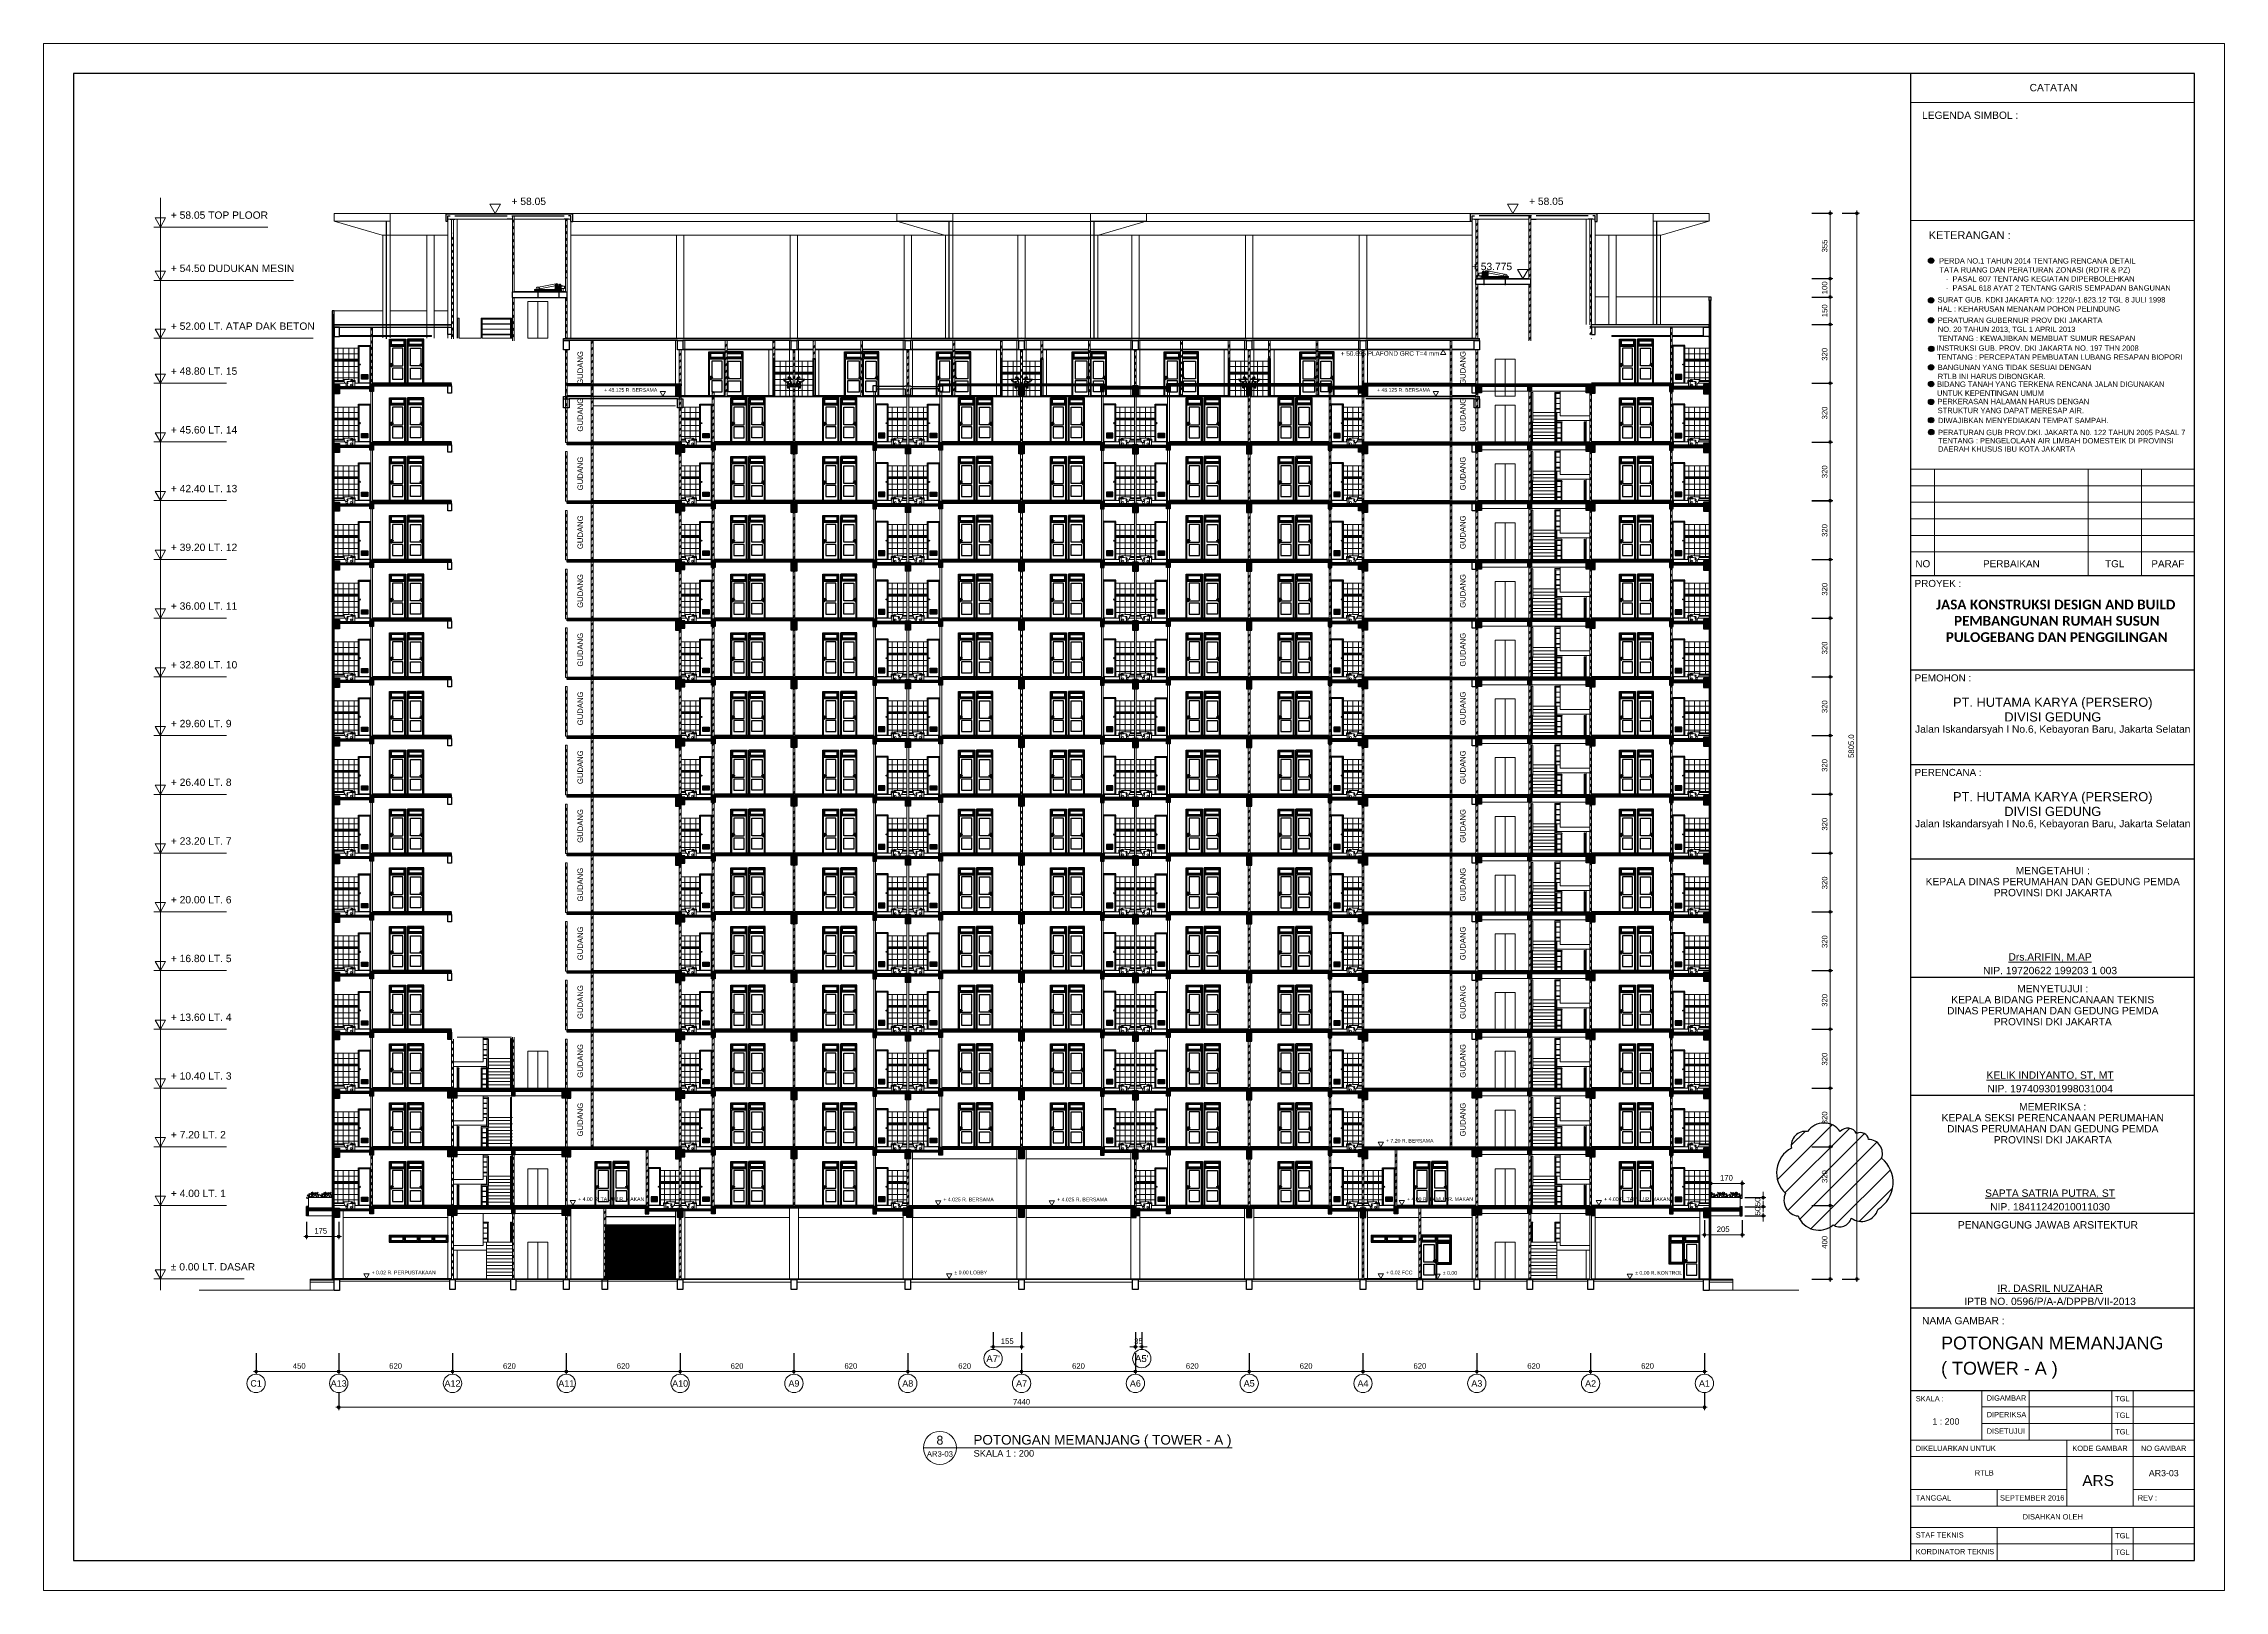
# Model space of a CAD drawing. Header units: millimetres. Extents: x -16 to 103, y -17 to 67.
import ezdxf
from ezdxf.enums import TextEntityAlignment as Align

# ---------------------------------------------------------------- set-up
doc = ezdxf.new("R2010")
doc.units = ezdxf.units.MM
doc.layers.get('defpoints').update_dxf_attribs({"color": 1})
for name, color, linetype, lineweight in [('-DPK-GARIS TEPI2', 7, 'Continuous', 13), ('-DPK-Simbol', 7, 'Continuous', 25), ('-DPK-TEKS 2', 7, 'Continuous', 15), ('ars', 11, 'Continuous', 0), ('BLK', 1, 'Continuous', 30), ('KOP', 7, 'Continuous', 20), ('KOP GARIS', 1, 'Continuous', 30), ('lan', 7, 'Continuous', 15), ('NOT', 7, 'Continuous', 20), ('pla', 81, 'Continuous', 15), ('POHON', 62, 'Continuous', 0), ('SANITAIR', 15, 'Continuous', 9), ('tem', 5, 'Continuous', 20), ('u', 6, 'Continuous', 20)]:
    doc.layers.add(name, color=color, linetype=linetype, lineweight=lineweight)
doc.layers.add('Kusen', color=30, linetype='Continuous')
doc.styles.add('ARIAL', font='arial.ttf')
doc.styles.add('KOPDPK', font='sanss___.ttf', dxfattribs={"height": 2})
doc.styles.add('S', font='simplex', dxfattribs={"width": 0.75})
doc.styles.get("Standard").update_dxf_attribs({"font": 'arial.ttf'})
doc.dimstyles.new('sk-100', dxfattribs={"dimtxt": 0.3, "dimasz": 0.15, "dimexe": 0.1, "dimexo": 0, "dimgap": 0.15, "dimtad": 1, "dimdec": 0, "dimlfac": 100, "dimzin": 0, "dimdsep": 46, "dimtxsty": 'Standard', "dimblk": 'BULAT', "dimcen": 0.09, "dimclrd": 256, "dimclre": 256, "dimclrt": 256, "dimadec": 0, "dimazin": 0, "dimtfac": 1, "dimtdec": 0, "dimtofl": 0, "dimtmove": 0, "dimatfit": 3, "dimldrblk": 'BULAT', "dimfxl": 0, "dimtolj": 1, "dimtzin": 0, "dimlwd": -1, "dimarcsym": 0})
pattern_1 = [(45, (0, -9e-16), (-0.03535534, 0.03535534), [])]
pattern_2 = [(45, (13.81, 6.225), (-0.1767767, 0.1767767), []), (45, (13.8725, 6.225), (-0.1767767, 0.1767767), [])]
pattern_3 = [(45, (-15.215, -6.97), (-0.0141421356, 0.0141421356), [])]
pattern_4 = [(45, (9.51217, 52.125), (-0.1767767, 0.1767767), []), (45, (9.57467, 52.125), (-0.1767767, 0.1767767), [])]
pattern_5 = [(45, (13.81, 47.175), (-0.1767767, 0.1767767), []), (45, (13.8725, 47.175), (-0.1767767, 0.1767767), [])]
pattern_6 = [(45, (2.51, 49.325), (-0.1767767, 0.1767767), []), (45, (2.5725, 49.325), (-0.1767767, 0.1767767), [])]
pattern_7 = [(45, (-15.215, 41.105), (-0.0141421356, 0.0141421356), [])]
pattern_8 = [(45, (5.1, 49.175), (-0.1767767, 0.1767767), []), (45, (5.1625, 49.175), (-0.1767767, 0.1767767), [])]
pattern_9 = [(45, (14.91, 49.325), (-0.1767767, 0.1767767), []), (45, (14.9725, 49.325), (-0.1767767, 0.1767767), [])]
pattern_10 = [(45, (-2.815, 41.105), (-0.014142136, 0.014142136), [])]
pattern_11 = [(45, (17.5, 49.175), (-0.1767767, 0.1767767), []), (45, (17.5625, 49.175), (-0.1767767, 0.1767767), [])]
pattern_12 = [(45, (27.31, 49.325), (-0.176777, 0.176777), []), (45, (27.3725, 49.325), (-0.176777, 0.176777), [])]
pattern_13 = [(45, (9.585, 41.105), (-0.014142136, 0.014142136), [])]
pattern_14 = [(45, (29.9, 49.175), (-0.176777, 0.176777), []), (45, (29.9625, 49.175), (-0.176777, 0.176777), [])]
pattern_15 = [(45, (6.2, 52.125), (-0.1767767, 0.1767767), []), (45, (6.2625, 52.125), (-0.1767767, 0.1767767), [])]
pattern_16 = [(45, (6.2, 55.425), (-0.1767767, 0.1767767), []), (45, (6.2625, 55.425), (-0.1767767, 0.1767767), [])]
pattern_17 = [(45, (31, 3.1), (-0.1767767, 0.1767767), []), (45, (31.0625, 3.1), (-0.1767767, 0.1767767), [])]
pattern_18 = [(45, (12.8, 3.93), (-0.1767767, 0.1767767), []), (45, (12.8625, 3.93), (-0.1767767, 0.1767767), [])]
pattern_19 = [(45, (9.48783, 0.155), (-0.1767767, 0.1767767), []), (45, (9.55033, 0.155), (-0.1767767, 0.1767767), [])]
pattern_20 = [(45, (9.51217, 4.125), (-0.1767767, 0.1767767), []), (45, (9.57467, 4.125), (-0.1767767, 0.1767767), [])]
pattern_21 = [(45, (9.51217, 55.545), (-0.1767767, 0.1767767), []), (45, (9.57467, 55.545), (-0.1767767, 0.1767767), [])]
pattern_22 = [(45, (0, 0), (-0.03535534, 0.03535534), []), (135, (0, 0), (-0.03535534, -0.03535534), [])]
pattern_23 = [(45, (0, 0), (-0.03535534, 0.03535534), [])]
pattern_24 = [(45, (17.2, 4.01), (-0.1767767, 0.1767767), []), (45, (17.2625, 4.01), (-0.1767767, 0.1767767), [])]
pattern_25 = [(45, (-5.103317, 2e-15), (-0.03535534, 0.03535534), []), (135, (-5.103317, 2e-15), (-0.03535534, -0.03535534), [])]
pattern_26 = [(45, (8, 3.135), (-0.1767767, 0.1767767), []), (45, (8.0625, 3.135), (-0.1767767, 0.1767767), [])]
pattern_27 = [(45, (4.4, 3.135), (-0.1767767, 0.1767767), []), (45, (4.4625, 3.135), (-0.1767767, 0.1767767), [])]
pattern_28 = [(45, (37.2, 3.1), (-0.1767767, 0.1767767), []), (45, (37.2625, 3.1), (-0.1767767, 0.1767767), [])]
pattern_29 = [(45, (34.569642, -2.994994), (-0.014142136, 0.014142136), [])]
pattern_30 = [(45, (35.689642, -2.994994), (-0.014142136, 0.014142136), [])]
pattern_31 = [(45, (34.385, 0.205), (-0.014142136, 0.014142136), [])]
pattern_32 = [(45, (6.2, 2.935), (-0.1767767, 0.1767767), []), (45, (6.2625, 2.935), (-0.1767767, 0.1767767), [])]
pattern_33 = [(45, (37.2, 6.3), (-0.1767767, 0.1767767), []), (45, (37.2625, 6.3), (-0.1767767, 0.1767767), [])]
pattern_34 = [(45, (52.985, 41.805), (-0.0141421356, 0.0141421356), [])]
pattern_35 = [(45, (0, 3.2), (-0.03535534, 0.03535534), [])]
pattern_36 = [(45, (0, 3.2), (-0.03535534, 0.03535534), []), (135, (0, 3.2), (-0.03535534, -0.03535534), [])]
pattern_37 = [(45, (0, 6.4), (-0.03535534, 0.03535534), [])]
pattern_38 = [(45, (0, 6.4), (-0.03535534, 0.03535534), []), (135, (0, 6.4), (-0.03535534, -0.03535534), [])]
pattern_39 = [(45, (0, 9.6), (-0.03535534, 0.03535534), [])]
pattern_40 = [(45, (0, 9.6), (-0.03535534, 0.03535534), []), (135, (0, 9.6), (-0.03535534, -0.03535534), [])]
pattern_41 = [(45, (0, 12.8), (-0.03535534, 0.03535534), [])]
pattern_42 = [(45, (0, 12.8), (-0.03535534, 0.03535534), []), (135, (0, 12.8), (-0.03535534, -0.03535534), [])]
pattern_43 = [(45, (0, 16), (-0.03535534, 0.03535534), [])]
pattern_44 = [(45, (0, 16), (-0.03535534, 0.03535534), []), (135, (0, 16), (-0.03535534, -0.03535534), [])]
pattern_45 = [(45, (0, 19.2), (-0.03535534, 0.03535534), [])]
pattern_46 = [(45, (0, 19.2), (-0.03535534, 0.03535534), []), (135, (0, 19.2), (-0.03535534, -0.03535534), [])]
pattern_47 = [(45, (0, 22.4), (-0.03535534, 0.03535534), [])]
pattern_48 = [(45, (0, 22.4), (-0.03535534, 0.03535534), []), (135, (0, 22.4), (-0.03535534, -0.03535534), [])]
pattern_49 = [(45, (0, 25.6), (-0.03535534, 0.03535534), [])]
pattern_50 = [(45, (0, 25.6), (-0.03535534, 0.03535534), []), (135, (0, 25.6), (-0.03535534, -0.03535534), [])]
pattern_51 = [(45, (0, 28.8), (-0.03535534, 0.03535534), [])]
pattern_52 = [(45, (0, 28.8), (-0.03535534, 0.03535534), []), (135, (0, 28.8), (-0.03535534, -0.03535534), [])]
pattern_53 = [(45, (0, 32), (-0.03535534, 0.03535534), [])]
pattern_54 = [(45, (0, 32), (-0.03535534, 0.03535534), []), (135, (0, 32), (-0.03535534, -0.03535534), [])]
pattern_55 = [(45, (0, 35.2), (-0.03535534, 0.03535534), [])]
pattern_56 = [(45, (0, 35.2), (-0.03535534, 0.03535534), []), (135, (0, 35.2), (-0.03535534, -0.03535534), [])]
pattern_57 = [(45, (0, 38.4), (-0.03535534, 0.03535534), [])]
pattern_58 = [(45, (0, 38.4), (-0.03535534, 0.03535534), []), (135, (0, 38.4), (-0.03535534, -0.03535534), [])]
pattern_59 = [(45, (0, 41.6), (-0.03535534, 0.03535534), [])]
pattern_60 = [(45, (0, 41.6), (-0.03535534, 0.03535534), []), (135, (0, 41.6), (-0.03535534, -0.03535534), [])]
pattern_61 = [(45, (17.2, 48.81), (-0.1767767, 0.1767767), []), (45, (17.2625, 48.81), (-0.1767767, 0.1767767), [])]
pattern_62 = [(45, (0, 3.2), (-0.03535534, 0.03535534), []), (135, (0, 3.2), (-0.03535534, -0.03535534), [])]
pattern_63 = [(45, (0, 6.4), (-0.03535534, 0.03535534), []), (135, (0, 6.4), (-0.03535534, -0.03535534), [])]
pattern_64 = [(45, (9.51217, 10.525), (-0.1767767, 0.1767767), []), (45, (9.57467, 10.525), (-0.1767767, 0.1767767), [])]
pattern_65 = [(45, (0, 9.6), (-0.03535534, 0.03535534), []), (135, (0, 9.6), (-0.03535534, -0.03535534), [])]
pattern_66 = [(45, (0, 38.4), (-0.03535534, 0.03535534), []), (135, (0, 38.4), (-0.03535534, -0.03535534), [])]
pattern_67 = [(45, (0, 41.6), (-0.03535534, 0.03535534), []), (135, (0, 41.6), (-0.03535534, -0.03535534), [])]
pattern_68 = [(45, (12.8, 10.33), (-0.1767767, 0.1767767), []), (45, (12.8625, 10.33), (-0.1767767, 0.1767767), [])]
pattern_69 = [(45, (13.81, 9.425), (-0.1767767, 0.1767767), []), (45, (13.8725, 9.425), (-0.1767767, 0.1767767), [])]
pattern_70 = [(45, (13.81, 12.625), (-0.1767767, 0.1767767), []), (45, (13.8725, 12.625), (-0.1767767, 0.1767767), [])]
pattern_71 = [(45, (13.81, 15.825), (-0.1767767, 0.1767767), []), (45, (13.8725, 15.825), (-0.1767767, 0.1767767), [])]
pattern_72 = [(45, (13.81, 19.025), (-0.1767767, 0.1767767), []), (45, (13.8725, 19.025), (-0.1767767, 0.1767767), [])]
pattern_73 = [(45, (13.81, 22.225), (-0.1767767, 0.1767767), []), (45, (13.8725, 22.225), (-0.1767767, 0.1767767), [])]
pattern_74 = [(45, (13.81, 25.425), (-0.1767767, 0.1767767), []), (45, (13.8725, 25.425), (-0.1767767, 0.1767767), [])]
pattern_75 = [(45, (13.81, 28.625), (-0.1767767, 0.1767767), []), (45, (13.8725, 28.625), (-0.1767767, 0.1767767), [])]
pattern_76 = [(45, (13.81, 31.825), (-0.1767767, 0.1767767), []), (45, (13.8725, 31.825), (-0.1767767, 0.1767767), [])]
pattern_77 = [(45, (13.81, 35.025), (-0.1767767, 0.1767767), []), (45, (13.8725, 35.025), (-0.1767767, 0.1767767), [])]
pattern_78 = [(45, (13.81, 38.225), (-0.1767767, 0.1767767), []), (45, (13.8725, 38.225), (-0.1767767, 0.1767767), [])]
pattern_79 = [(45, (13.81, 41.425), (-0.1767767, 0.1767767), []), (45, (13.8725, 41.425), (-0.1767767, 0.1767767), [])]
pattern_80 = [(45, (13.81, 44.625), (-0.1767767, 0.1767767), []), (45, (13.8725, 44.625), (-0.1767767, 0.1767767), [])]
pattern_81 = [(45, (4.4, 6.335), (-0.1767767, 0.1767767), []), (45, (4.4625, 6.335), (-0.1767767, 0.1767767), [])]
pattern_82 = [(45, (6.2, 6.135), (-0.1767767, 0.1767767), []), (45, (6.2625, 6.135), (-0.1767767, 0.1767767), [])]
pattern_83 = [(45, (0, 3.2), (-0.03535534, 0.03535534), []), (135, (0, 3.2), (-0.03535534, -0.03535534), [])]
pattern_84 = [(45, (34.385, 3.405), (-0.014142136, 0.014142136), [])]
pattern_85 = [(45, (37.2, 9.5), (-0.1767767, 0.1767767), []), (45, (37.2625, 9.5), (-0.1767767, 0.1767767), [])]
pattern_86 = [(45, (4.4, 9.535), (-0.1767767, 0.1767767), []), (45, (4.4625, 9.535), (-0.1767767, 0.1767767), [])]
pattern_87 = [(45, (6.2, 9.335), (-0.1767767, 0.1767767), []), (45, (6.2625, 9.335), (-0.1767767, 0.1767767), [])]
pattern_88 = [(45, (34.385, 6.605), (-0.014142136, 0.014142136), [])]
pattern_89 = [(45, (37.2, 12.7), (-0.1767767, 0.1767767), []), (45, (37.2625, 12.7), (-0.1767767, 0.1767767), [])]
pattern_90 = [(45, (4.4, 12.735), (-0.1767767, 0.1767767), []), (45, (4.4625, 12.735), (-0.1767767, 0.1767767), [])]
pattern_91 = [(45, (6.2, 12.535), (-0.1767767, 0.1767767), []), (45, (6.2625, 12.535), (-0.1767767, 0.1767767), [])]
pattern_92 = [(45, (34.385, 9.805), (-0.014142136, 0.014142136), [])]
pattern_93 = [(45, (37.2, 15.9), (-0.1767767, 0.1767767), []), (45, (37.2625, 15.9), (-0.1767767, 0.1767767), [])]
pattern_94 = [(45, (4.4, 15.935), (-0.1767767, 0.1767767), []), (45, (4.4625, 15.935), (-0.1767767, 0.1767767), [])]
pattern_95 = [(45, (6.2, 15.735), (-0.1767767, 0.1767767), []), (45, (6.2625, 15.735), (-0.1767767, 0.1767767), [])]
pattern_96 = [(45, (34.385, 13.005), (-0.014142136, 0.014142136), [])]
pattern_97 = [(45, (37.2, 19.1), (-0.1767767, 0.1767767), []), (45, (37.2625, 19.1), (-0.1767767, 0.1767767), [])]
pattern_98 = [(45, (4.4, 19.135), (-0.1767767, 0.1767767), []), (45, (4.4625, 19.135), (-0.1767767, 0.1767767), [])]
pattern_99 = [(45, (6.2, 18.935), (-0.1767767, 0.1767767), []), (45, (6.2625, 18.935), (-0.1767767, 0.1767767), [])]
pattern_100 = [(45, (34.385, 16.205), (-0.014142136, 0.014142136), [])]
pattern_101 = [(45, (37.2, 22.3), (-0.1767767, 0.1767767), []), (45, (37.2625, 22.3), (-0.1767767, 0.1767767), [])]
pattern_102 = [(45, (4.4, 22.335), (-0.1767767, 0.1767767), []), (45, (4.4625, 22.335), (-0.1767767, 0.1767767), [])]
pattern_103 = [(45, (6.2, 22.135), (-0.1767767, 0.1767767), []), (45, (6.2625, 22.135), (-0.1767767, 0.1767767), [])]
pattern_104 = [(45, (34.385, 19.405), (-0.014142136, 0.014142136), [])]
pattern_105 = [(45, (37.2, 25.5), (-0.1767767, 0.1767767), []), (45, (37.2625, 25.5), (-0.1767767, 0.1767767), [])]
pattern_106 = [(45, (4.4, 25.535), (-0.1767767, 0.1767767), []), (45, (4.4625, 25.535), (-0.1767767, 0.1767767), [])]
pattern_107 = [(45, (6.2, 25.335), (-0.1767767, 0.1767767), []), (45, (6.2625, 25.335), (-0.1767767, 0.1767767), [])]
pattern_108 = [(45, (34.385, 22.605), (-0.014142136, 0.014142136), [])]
pattern_109 = [(45, (37.2, 28.7), (-0.1767767, 0.1767767), []), (45, (37.2625, 28.7), (-0.1767767, 0.1767767), [])]
pattern_110 = [(45, (4.4, 28.735), (-0.1767767, 0.1767767), []), (45, (4.4625, 28.735), (-0.1767767, 0.1767767), [])]
pattern_111 = [(45, (6.2, 28.535), (-0.1767767, 0.1767767), []), (45, (6.2625, 28.535), (-0.1767767, 0.1767767), [])]
pattern_112 = [(45, (34.385, 25.805), (-0.014142136, 0.014142136), [])]
pattern_113 = [(45, (37.2, 31.9), (-0.1767767, 0.1767767), []), (45, (37.2625, 31.9), (-0.1767767, 0.1767767), [])]
pattern_114 = [(45, (4.4, 31.935), (-0.1767767, 0.1767767), []), (45, (4.4625, 31.935), (-0.1767767, 0.1767767), [])]
pattern_115 = [(45, (6.2, 31.735), (-0.1767767, 0.1767767), []), (45, (6.2625, 31.735), (-0.1767767, 0.1767767), [])]
pattern_116 = [(45, (34.385, 29.005), (-0.014142136, 0.014142136), [])]
pattern_117 = [(45, (37.2, 35.1), (-0.1767767, 0.1767767), []), (45, (37.2625, 35.1), (-0.1767767, 0.1767767), [])]
pattern_118 = [(45, (4.4, 35.135), (-0.1767767, 0.1767767), []), (45, (4.4625, 35.135), (-0.1767767, 0.1767767), [])]
pattern_119 = [(45, (6.2, 34.935), (-0.1767767, 0.1767767), []), (45, (6.2625, 34.935), (-0.1767767, 0.1767767), [])]
pattern_120 = [(45, (34.385, 32.205), (-0.014142136, 0.014142136), [])]
pattern_121 = [(45, (37.2, 38.3), (-0.1767767, 0.1767767), []), (45, (37.2625, 38.3), (-0.1767767, 0.1767767), [])]
pattern_122 = [(45, (4.4, 38.335), (-0.1767767, 0.1767767), []), (45, (4.4625, 38.335), (-0.1767767, 0.1767767), [])]
pattern_123 = [(45, (6.2, 38.135), (-0.1767767, 0.1767767), []), (45, (6.2625, 38.135), (-0.1767767, 0.1767767), [])]
pattern_124 = [(45, (34.385, 35.405), (-0.014142136, 0.014142136), [])]
pattern_125 = [(45, (37.2, 41.5), (-0.1767767, 0.1767767), []), (45, (37.2625, 41.5), (-0.1767767, 0.1767767), [])]
pattern_126 = [(45, (4.4, 41.535), (-0.1767767, 0.1767767), []), (45, (4.4625, 41.535), (-0.1767767, 0.1767767), [])]
pattern_127 = [(45, (6.2, 41.335), (-0.1767767, 0.1767767), []), (45, (6.2625, 41.335), (-0.1767767, 0.1767767), [])]
pattern_128 = [(45, (34.385, 38.605), (-0.014142136, 0.014142136), [])]
pattern_129 = [(45, (37.2, 44.7), (-0.1767767, 0.1767767), []), (45, (37.2625, 44.7), (-0.1767767, 0.1767767), [])]
pattern_130 = [(45, (4.4, 44.735), (-0.1767767, 0.1767767), []), (45, (4.4625, 44.735), (-0.1767767, 0.1767767), [])]
pattern_131 = [(45, (6.2, 44.535), (-0.1767767, 0.1767767), []), (45, (6.2625, 44.535), (-0.1767767, 0.1767767), [])]

# ---------------------------------------------------------------- blocks, each defined once
blk = doc.blocks.new('Ndtpd')
blk.add_line((0.747, 0), (-0.747, 0))
blk.add_circle((0, 0), 0.747)
at = {"flags": 4}
for tag, height, p in [('NO', 0.5, (0, 0.148)), ('NOLBR', 0.3, (0, -0.398))]:
    blk.add_attdef(tag, text='', height=height, dxfattribs=at).set_placement(p, align=Align.CENTER)
for tag, p, height in [('NDTPD', (1.516, 0.148), 0.5), ('SKALA', (1.523, -0.398), 0.3)]:
    blk.add_attdef(tag, p, '', height=height, dxfattribs=at)
blk = doc.blocks.new('PEIL')
blk.add_lwpolyline([(-0.188, 0.325), (0.188, 0.325), (0, 0)], close=True)
at = {"style": 'S', "width": 1.1, "flags": 4}
blk.add_attdef('CAT', (0.265, 0.036), '', height=0.2, dxfattribs=at)
blk = doc.blocks.new('BULAT')
for p, q in [((-1, 0), (1, 0)), ((0, -1), (0, 1))]:
    blk.add_line(p, q)
blk.add_circle((0, 0), 0.5)
blk = doc.blocks.new('*D10')
at = {"layer": 'defpoints', "color": 0, "transparency": 16777216}
for p in [(80.25, 4), (81.25, 4), (80.25, 0)]:
    blk.add_point(p, dxfattribs=at)
at = {"layer": 'u', "lineweight": -2, "transparency": 16777216}
for p, q in [((80.25, 4), (81.35, 4)), ((80.25, 0), (81.35, 0))]:
    blk.add_line(p, q, dxfattribs=at)
at = {"layer": 'u', "transparency": 16777216}
blk.add_line((81.25, 0.15), (81.25, 3.85), dxfattribs=at)
at = {"layer": 'u', "transparency": 16777216, "xscale": 0.15, "yscale": 0.15, "zscale": 0.15}
for p, rotation in [((81.25, 4), 90), ((81.25, 0), 270)]:
    blk.add_blockref('BULAT', p, dxfattribs=dict(at, rotation=rotation))
at = {"layer": 'u', "transparency": 16777216, "insert": (80.95, 2), "char_height": 0.3, "attachment_point": 5, "rotation": 90}
blk.add_mtext('\\A1;400', dxfattribs=at)
blk = doc.blocks.new('*D11')
at = {"layer": 'defpoints', "color": 0, "transparency": 16777216}
for p in [(81.9, 58.06), (82.7, 58.06), (81.9, 0)]:
    blk.add_point(p, dxfattribs=at)
at = {"layer": 'u', "lineweight": -2, "transparency": 16777216}
for p, q in [((81.9, 58.06), (82.8, 58.06)), ((81.9, 0), (82.8, 0))]:
    blk.add_line(p, q, dxfattribs=at)
at = {"layer": 'u', "transparency": 16777216}
blk.add_line((82.7, 0.15), (82.7, 57.91), dxfattribs=at)
at = {"layer": 'u', "transparency": 16777216, "xscale": 0.15, "yscale": 0.15, "zscale": 0.15}
for p, rotation in [((82.7, 58.06), 90), ((82.7, 0), 270)]:
    blk.add_blockref('BULAT', p, dxfattribs=dict(at, rotation=rotation))
at = {"layer": 'u', "transparency": 16777216, "insert": (82.4, 29.03), "char_height": 0.3, "attachment_point": 5, "rotation": 90}
blk.add_mtext('\\A1;5805.0', dxfattribs=at)
blk = doc.blocks.new('*D12')
at = {"layer": 'defpoints', "color": 0, "transparency": 16777216}
for p in [(80.25, 7.2), (81.25, 7.2), (80.25, 4)]:
    blk.add_point(p, dxfattribs=at)
at = {"layer": 'u', "lineweight": -2, "transparency": 16777216}
for p, q in [((80.25, 7.2), (81.35, 7.2)), ((80.25, 4), (81.35, 4))]:
    blk.add_line(p, q, dxfattribs=at)
at = {"layer": 'u', "transparency": 16777216}
blk.add_line((81.25, 4.15), (81.25, 7.05), dxfattribs=at)
at = {"layer": 'u', "transparency": 16777216, "xscale": 0.15, "yscale": 0.15, "zscale": 0.15}
for p, rotation in [((81.25, 7.2), 90), ((81.25, 4), 270)]:
    blk.add_blockref('BULAT', p, dxfattribs=dict(at, rotation=rotation))
at = {"layer": 'u', "transparency": 16777216, "insert": (80.95, 5.58), "char_height": 0.3, "attachment_point": 5, "rotation": 90}
blk.add_mtext('\\A1;320', dxfattribs=at)
blk = doc.blocks.new('*D13')
at = {"layer": 'defpoints', "color": 0, "transparency": 16777216}
for p in [(80.25, 53.5), (81.25, 53.5), (80.25, 52.01)]:
    blk.add_point(p, dxfattribs=at)
at = {"layer": 'u', "lineweight": -2, "transparency": 16777216}
for p, q in [((80.25, 53.5), (81.35, 53.5)), ((80.25, 52.01), (81.35, 52.01))]:
    blk.add_line(p, q, dxfattribs=at)
at = {"layer": 'u', "transparency": 16777216}
blk.add_line((81.25, 52.15), (81.25, 53.35), dxfattribs=at)
at = {"layer": 'u', "transparency": 16777216, "xscale": 0.15, "yscale": 0.15, "zscale": 0.15}
for p, rotation in [((81.25, 53.5), 90), ((81.25, 52.01), 270)]:
    blk.add_blockref('BULAT', p, dxfattribs=dict(at, rotation=rotation))
at = {"layer": 'u', "transparency": 16777216, "insert": (80.95, 52.75), "char_height": 0.3, "attachment_point": 5, "rotation": 90}
blk.add_mtext('\\A1;150', dxfattribs=at)
blk = doc.blocks.new('*D14')
at = {"layer": 'defpoints', "color": 0, "transparency": 16777216}
for p in [(80.25, 54.5), (80.25, 53.5), (81.25, 54.5)]:
    blk.add_point(p, dxfattribs=at)
at = {"layer": 'u', "lineweight": -2, "transparency": 16777216}
for p, q in [((80.25, 54.5), (81.35, 54.5)), ((80.25, 53.5), (81.35, 53.5))]:
    blk.add_line(p, q, dxfattribs=at)
at = {"layer": 'u', "transparency": 16777216}
blk.add_line((81.25, 53.65), (81.25, 54.35), dxfattribs=at)
at = {"layer": 'u', "transparency": 16777216, "xscale": 0.15, "yscale": 0.15, "zscale": 0.15}
for p, rotation in [((81.25, 54.5), 90), ((81.25, 53.5), 270)]:
    blk.add_blockref('BULAT', p, dxfattribs=dict(at, rotation=rotation))
at = {"layer": 'u', "transparency": 16777216, "insert": (80.95, 54), "char_height": 0.3, "attachment_point": 5, "rotation": 90}
blk.add_mtext('\\A1;100', dxfattribs=at)
blk = doc.blocks.new('KOPA2-TPAK r')
at = {"layer": '-DPK-Simbol'}
for points in [[(51.339, 36.223, 1), (51.485, 36.223, 1)], [(51.339, 35.144, 1), (51.485, 35.144, 1)], [(51.339, 34.599, 1), (51.485, 34.599, 1)], [(51.344, 33.821, 1), (51.49, 33.821, 1)], [(51.339, 33.318, 1), (51.485, 33.318, 1)], [(51.339, 32.86, 1), (51.485, 32.86, 1)], [(51.339, 32.376, 1), (51.485, 32.376, 1)], [(51.338, 31.878, 1), (51.484, 31.878, 1)], [(51.341, 31.552, 1), (51.487, 31.552, 1)]]:
    blk.add_hatch(color=256, dxfattribs=at).paths.add_polyline_path(points)
at = {"layer": '-DPK-GARIS TEPI2', "lineweight": 13}
for p, q in [((50.864, 30.541), (58.585, 30.541)), ((51.508, 27.645), (51.508, 30.541)), ((55.69, 30.541), (55.69, 27.645)), ((57.138, 30.541), (57.138, 27.645)), ((50.864, 30.09), (58.585, 30.09)), ((50.864, 29.64), (58.585, 29.64)), ((50.864, 29.19), (58.585, 29.19)), ((50.864, 28.739), (58.585, 28.739)), ((50.864, 28.289), (58.585, 28.289))]:
    blk.add_line(p, q, dxfattribs=at)
at = {"layer": '-DPK-Simbol'}
for centre in [(51.412, 36.223), (51.412, 35.144), (51.412, 34.599), (51.417, 33.821), (51.417, 33.821), (51.412, 33.318), (51.412, 33.318), (51.412, 32.86), (51.412, 32.86), (51.412, 32.376), (51.411, 31.878), (51.411, 31.878), (51.414, 31.552), (51.414, 31.552)]:
    blk.add_circle(centre, 0.0732, dxfattribs=at)
blk.add_line((50.864, 37.317), (58.585, 37.317))
at = {"layer": 'KOP', "lineweight": 13}
for p, q in [((58.585, 40.534), (50.864, 40.534)), ((52.794, 5.447), (52.794, 4.096)), ((54.081, 5.447), (54.081, 4.096)), ((56.333, 5.447), (56.333, 4.096)), ((56.912, 5.447), (56.912, 4.096)), ((52.794, 4.997), (58.585, 4.997)), ((52.794, 4.547), (58.585, 4.547)), ((50.864, 4.096), (58.585, 4.096)), ((50.864, 3.646), (58.585, 3.646)), ((55.111, 4.096), (55.111, 2.295)), ((56.912, 4.096), (56.912, 2.295)), ((50.864, 2.745), (55.111, 2.745)), ((53.213, 2.745), (53.213, 2.295)), ((56.912, 2.745), (58.585, 2.745)), ((50.864, 2.295), (58.585, 2.295)), ((50.864, 1.716), (58.585, 1.716)), ((50.864, 1.265), (58.585, 1.265)), ((53.213, 1.716), (53.213, 0.815)), ((56.333, 1.716), (56.333, 0.815)), ((56.912, 1.716), (56.912, 0.815))]:
    blk.add_line(p, q, dxfattribs=at)
at = {"layer": 'KOP'}
blk.add_lwpolyline([(0, 0), (59.4, 0), (59.4, 42.135), (0, 42.135)], close=True, dxfattribs=at)
at = {"layer": 'KOP GARIS'}
for p, q in [((50.864, 0.815), (50.864, 41.32)), ((50.864, 27.645), (58.585, 27.645)), ((50.864, 25.072), (58.585, 25.072)), ((50.864, 22.498), (58.585, 22.498)), ((50.864, 19.924), (58.585, 19.924)), ((50.864, 16.707), (58.585, 16.707)), ((50.864, 13.49), (58.585, 13.49)), ((50.864, 10.273), (58.585, 10.273)), ((50.864, 7.699), (58.585, 7.699)), ((50.864, 5.447), (58.585, 5.447))]:
    blk.add_line(p, q, dxfattribs=at)
blk.add_lwpolyline([(0.815, 0.815), (58.585, 0.815), (58.585, 41.32), (0.815, 41.32)], close=True, dxfattribs=at)
at = {"layer": '-DPK-Simbol', "style": 'ARIAL'}
for s, p in [('PERDA NO.1 TAHUN 2014 TENTANG RENCANA DETAIL', (51.629, 36.144)), ('TATA RUANG DAN PERATURAN ZONASI (RDTR & PZ)', (51.64, 35.899)), ('   -  PASAL 607 TENTANG KEGIATAN DIPERBOLEHKAN', (51.645, 35.653)), ('SURAT GUB. KDKI JAKARTA NO: 1220/-1.823.12 TGL 8 JULI 1998', (51.589, 35.083)), ('   -  PASAL 618 AYAT 2 TENTANG GARIS SEMPADAN BANGUNAN', (51.645, 35.407)), ('HAL : KEHARUSAN MENANAM POHON PELINDUNG', (51.582, 34.837)), ('PERATURAN GUBERNUR PROV DKI JAKARTA', (51.595, 34.526)), ('INSTRUKSI GUB. PROV. DKI JAKARTA NO. 197 THN 2008', (51.564, 33.768)), ('TENTANG : KEWAJIBKAN MEMBUAT SUMUR RESAPAN', (51.606, 34.035)), ('NO. 20 TAHUN 2013, TGL 1 APRIL 2013', (51.595, 34.28)), ('TENTANG : PERCEPATAN PEMBUATAN LUBANG RESAPAN BIOPORI', (51.578, 33.522)), ('BANGUNAN YANG TIDAK SESUAI DENGAN', (51.594, 33.242)), ('UNTUK KEPENTINGAN UMUM', (51.573, 32.54)), ('BIDANG TANAH YANG TERKENA RENCANA JALAN DIGUNAKAN', (51.574, 32.785)), ('RTLB INI HARUS DIBONGKAR.', (51.593, 32.996)), ('STRUKTUR YANG DAPAT MERESAP AIR.', (51.591, 32.068)), ('PERKERASAN HALAMAN HARUS DENGAN', (51.584, 32.313)), ('DIWAJIBKAN MENYEDIAKAN TEMPAT SAMPAH.', (51.601, 31.796)), ('PERATURAN GUB PROV.DKI. JAKARTA N0. 122 TAHUN 2005 PASAL 7', (51.6, 31.469)), ('TENTANG : PENGELOLAAN AIR LIMBAH DOMESTEIK DI PROVINSI', (51.6, 31.244)), ('DAERAH KHUSUS IBU KOTA JAKARTA', (51.6, 31.018))]:
    blk.add_text(s, height=0.14584, dxfattribs=at).set_placement(p)
at = {"layer": '-DPK-TEKS 2', "style": 'KOPDPK'}
blk.add_text('KETERANGAN :', height=0.21447, dxfattribs=at).set_placement((51.347, 36.81))
at = {"layer": '-DPK-TEKS 2'}
for s, p in [('NO', (51.186, 27.967)), ('PERBAIKAN', (53.599, 27.967)), ('TGL', (56.414, 27.967)), ('PARAF', (57.861, 27.967))]:
    blk.add_text(s, height=0.193, dxfattribs=at).set_placement(p, align=Align.MIDDLE_CENTER)
for s, height, p in [('PROYEK :', 0.193, (50.961, 27.43)), ('PEMOHON :', 0.193, (50.961, 24.856)), ('PERENCANA :', 0.19303, (50.961, 22.282))]:
    blk.add_text(s, height=height, dxfattribs=at).set_placement(p, align=Align.MIDDLE_LEFT)
at = {"layer": '-DPK-TEKS 2', "insert": (50.405, 26.989), "char_height": 0.2, "attachment_point": 1}
blk.add_mtext_dynamic_manual_height_columns('\\pi1.1411;{\\fCalibri|b1|i0|c0|p34;\\H1.3333x;JASA KONSTRUKSI DESIGN AND BUILD \\P\\pi1.6308;PEMBANGUNAN RUMAH SUSUN \\P\\pi1.4066;PULOGEBANG DAN PENGGILINGAN}', width=8.92595, gutter_width=1.75, heights=[0], dxfattribs=at)
at = {"layer": 'KOP'}
for s, height, p in [('PT. HUTAMA KARYA (PERSERO)', 0.25, (54.725, 24.194)), ('DIVISI GEDUNG', 0.25, (54.725, 23.794)), ('Jalan Iskandarsyah I No.6, Kebayoran Baru, Jakarta Selatan', 0.2, (54.725, 23.463)), ('PT. HUTAMA KARYA (PERSERO)', 0.25, (54.725, 21.62)), ('Jalan Iskandarsyah I No.6, Kebayoran Baru, Jakarta Selatan', 0.2, (54.725, 20.889)), ('DIVISI GEDUNG', 0.25, (54.725, 21.22)), ('MENGETAHUI :', 0.2, (54.725, 19.609)), ('KEPALA DINAS PERUMAHAN DAN GEDUNG PEMDA', 0.2, (54.725, 19.309)), ('PROVINSI DKI JAKARTA', 0.2, (54.725, 19.009)), ('KEPALA BIDANG PERENCANAAN TEKNIS', 0.2, (54.725, 16.092)), ('MENYETUJUI :', 0.2, (54.725, 16.392)), ('DINAS PERUMAHAN DAN GEDUNG PEMDA', 0.2, (54.725, 15.792)), ('PROVINSI DKI JAKARTA', 0.2, (54.725, 15.492)), ('MEMERIKSA :', 0.2, (54.725, 13.175)), ('KEPALA SEKSI PERENCANAAN PERUMAHAN', 0.2, (54.725, 12.875)), ('DINAS PERUMAHAN DAN GEDUNG PEMDA', 0.2, (54.725, 12.575)), ('PROVINSI DKI JAKARTA', 0.2, (54.725, 12.275)), ('TGL', 0.1448, (56.623, 5.222)), ('TGL', 0.1448, (56.623, 4.772)), ('TGL', 0.1448, (56.623, 4.321)), ('KODE GAMBAR', 0.14477, (56.012, 3.871)), ('NO GAMBAR', 0.1448, (57.746, 3.871)), ('DISAHKAN OLEH', 0.14477, (54.725, 2.005)), ('TGL', 0.1448, (56.623, 1.49)), ('TGL', 0.1448, (56.623, 1.04))]:
    blk.add_text(s, height=height, dxfattribs=at).set_placement(p, align=Align.MIDDLE_CENTER)
for s, p in [('%%UDrs.ARIFIN, M.AP', (54.652, 17.239)), ('NIP. 19720622 199203 1 003', (54.652, 16.885)), ('%%UKELIK INDIYANTO, ST, MT', (54.652, 14.021)), ('NIP. 197409301998031004', (54.652, 13.668)), ('%%USAPTA SATRIA PUTRA, ST', (54.652, 10.804)), ('NIP. 18411242010011030', (54.652, 10.45)), ('%%UIR. DASRIL NUZAHAR', (54.652, 8.231)), ('IPTB NO. 0596/P/A-A/DPPB/VII-2013', (54.652, 7.877))]:
    blk.add_text(s, height=0.2, dxfattribs=at).set_placement(p, align=Align.MIDDLE)
for s, height, p in [('PENANGGUNG JAWAB ARSITEKTUR', 0.2, (52.142, 9.958)), ('SKALA :', 0.1448, (50.993, 5.222)), ('DIGAMBAR', 0.1448, (52.925, 5.24)), ('DIPERIKSA', 0.1448, (52.925, 4.789)), ('DISETUJUI', 0.1448, (52.925, 4.339)), ('DIKELUARKAN UNTUK ', 0.14477, (50.993, 3.871)), ('RTLB', 0.1448, (52.602, 3.202)), ('TANGGAL ', 0.1448, (50.993, 2.52)), ('SEPTEMBER 2016', 0.14477, (53.288, 2.52)), ('REV :', 0.1448, (57.041, 2.52)), ('STAF TEKNIS', 0.14477, (50.995, 1.508)), ('KORDINATOR TEKNIS', 0.14477, (50.995, 1.057))]:
    blk.add_text(s, height=height, dxfattribs=at).set_placement(p, align=Align.MIDDLE_LEFT)
at = {"layer": 'KOP', "attachment_point": 1}
for s, width, insert, char_height in [('\\pi0.037596;CATATAN', 1.34231, (54.057, 41.037), 0.2), ('LEGENDA SIMBOL :', 2.62438, (51.164, 40.284), 0.2), ('NAMA GAMBAR :', 2.25116, (51.164, 7.449), 0.2), ('ARS', 1.0069, (55.53, 3.142), 0.3)]:
    blk.add_mtext_dynamic_manual_height_columns(s, width=width, gutter_width=5, heights=[0], dxfattribs=dict(at, insert=insert, char_height=char_height))
at = {"layer": 'KOP'}
for p in [(51.864, 6.612), (51.864, 6.212), (51.864, 5.812)]:
    blk.add_attdef('JUDUL', p, '', height=0.25, dxfattribs=at)
for tag, p in [('SKALA', (51.816, 4.913)), ('SKALA', (51.816, 4.602)), ('SKALA', (51.816, 4.312)), ('AR-00', (57.749, 3.195))]:
    blk.add_attdef(tag, text='', height=0.172, dxfattribs=at).set_placement(p, align=Align.MIDDLE_CENTER)
blk = doc.blocks.new('*D17')
at = {"layer": 'defpoints', "color": 0, "transparency": 16777216}
for p in [(80.25, 58.06), (81.25, 58.06), (80.25, 54.5)]:
    blk.add_point(p, dxfattribs=at)
at = {"layer": 'u', "lineweight": -2, "transparency": 16777216}
for p, q in [((80.25, 58.06), (81.35, 58.06)), ((80.25, 54.5), (81.35, 54.5))]:
    blk.add_line(p, q, dxfattribs=at)
at = {"layer": 'u', "transparency": 16777216}
blk.add_line((81.25, 54.65), (81.25, 57.91), dxfattribs=at)
at = {"layer": 'u', "transparency": 16777216, "xscale": 0.15, "yscale": 0.15, "zscale": 0.15}
for p, rotation in [((81.25, 58.06), 90), ((81.25, 54.5), 270)]:
    blk.add_blockref('BULAT', p, dxfattribs=dict(at, rotation=rotation))
at = {"layer": 'u', "transparency": 16777216, "insert": (80.95, 56.28), "char_height": 0.3, "attachment_point": 5, "rotation": 90}
blk.add_mtext('\\A1;355', dxfattribs=at)
blk = doc.blocks.new('*D20')
at = {"layer": 'defpoints', "color": 0, "transparency": 16777216}
for p in [(68.2, -4.04), (74.4, -4.04), (68.2, -5.04)]:
    blk.add_point(p, dxfattribs=at)
at = {"layer": 'u', "lineweight": -2, "transparency": 16777216}
for p, q in [((68.2, -4.04), (68.2, -5.14)), ((74.4, -4.04), (74.4, -5.14))]:
    blk.add_line(p, q, dxfattribs=at)
at = {"layer": 'u', "transparency": 16777216}
blk.add_line((74.25, -5.04), (68.35, -5.04), dxfattribs=at)
at = {"layer": 'u', "transparency": 16777216, "xscale": 0.15, "yscale": 0.15, "zscale": 0.15, "rotation": 180}
blk.add_blockref('BULAT', (68.2, -5.04), dxfattribs=at)
at = {"layer": 'u', "transparency": 16777216, "xscale": 0.15, "yscale": 0.15, "zscale": 0.15}
blk.add_blockref('BULAT', (74.4, -5.04), dxfattribs=at)
at = {"layer": 'u', "transparency": 16777216, "insert": (71.3, -4.74), "char_height": 0.3, "attachment_point": 5}
blk.add_mtext('\\A1;620', dxfattribs=at)
blk = doc.blocks.new('*D21')
at = {"layer": 'defpoints', "color": 0, "transparency": 16777216}
for p in [(62, -4.04), (68.2, -4.04), (62, -5.04)]:
    blk.add_point(p, dxfattribs=at)
at = {"layer": 'u', "lineweight": -2, "transparency": 16777216}
for p, q in [((62, -4.04), (62, -5.14)), ((68.2, -4.04), (68.2, -5.14))]:
    blk.add_line(p, q, dxfattribs=at)
at = {"layer": 'u', "transparency": 16777216}
blk.add_line((68.05, -5.04), (62.15, -5.04), dxfattribs=at)
at = {"layer": 'u', "transparency": 16777216, "xscale": 0.15, "yscale": 0.15, "zscale": 0.15, "rotation": 180}
blk.add_blockref('BULAT', (62, -5.04), dxfattribs=at)
at = {"layer": 'u', "transparency": 16777216, "xscale": 0.15, "yscale": 0.15, "zscale": 0.15}
blk.add_blockref('BULAT', (68.2, -5.04), dxfattribs=at)
at = {"layer": 'u', "transparency": 16777216, "insert": (65.1, -4.74), "char_height": 0.3, "attachment_point": 5}
blk.add_mtext('\\A1;620', dxfattribs=at)
blk = doc.blocks.new('*D22')
at = {"layer": 'defpoints', "color": 0, "transparency": 16777216}
for p in [(55.8, -4.04), (62, -4.04), (55.8, -5.04)]:
    blk.add_point(p, dxfattribs=at)
at = {"layer": 'u', "lineweight": -2, "transparency": 16777216}
for p, q in [((55.8, -4.04), (55.8, -5.14)), ((62, -4.04), (62, -5.14))]:
    blk.add_line(p, q, dxfattribs=at)
at = {"layer": 'u', "transparency": 16777216}
blk.add_line((61.85, -5.04), (55.95, -5.04), dxfattribs=at)
at = {"layer": 'u', "transparency": 16777216, "xscale": 0.15, "yscale": 0.15, "zscale": 0.15, "rotation": 180}
blk.add_blockref('BULAT', (55.8, -5.04), dxfattribs=at)
at = {"layer": 'u', "transparency": 16777216, "xscale": 0.15, "yscale": 0.15, "zscale": 0.15}
blk.add_blockref('BULAT', (62, -5.04), dxfattribs=at)
at = {"layer": 'u', "transparency": 16777216, "insert": (58.9, -4.74), "char_height": 0.3, "attachment_point": 5}
blk.add_mtext('\\A1;620', dxfattribs=at)
blk = doc.blocks.new('*D23')
at = {"layer": 'defpoints', "color": 0, "transparency": 16777216}
for p in [(49.6, -4.04), (55.8, -4.04), (49.6, -5.04)]:
    blk.add_point(p, dxfattribs=at)
at = {"layer": 'u', "lineweight": -2, "transparency": 16777216}
for p, q in [((49.6, -4.04), (49.6, -5.14)), ((55.8, -4.04), (55.8, -5.14))]:
    blk.add_line(p, q, dxfattribs=at)
at = {"layer": 'u', "transparency": 16777216}
blk.add_line((55.65, -5.04), (49.75, -5.04), dxfattribs=at)
at = {"layer": 'u', "transparency": 16777216, "xscale": 0.15, "yscale": 0.15, "zscale": 0.15, "rotation": 180}
blk.add_blockref('BULAT', (49.6, -5.04), dxfattribs=at)
at = {"layer": 'u', "transparency": 16777216, "xscale": 0.15, "yscale": 0.15, "zscale": 0.15}
blk.add_blockref('BULAT', (55.8, -5.04), dxfattribs=at)
at = {"layer": 'u', "transparency": 16777216, "insert": (52.7, -4.74), "char_height": 0.3, "attachment_point": 5}
blk.add_mtext('\\A1;620', dxfattribs=at)
blk = doc.blocks.new('*D24')
at = {"layer": 'defpoints', "color": 0, "transparency": 16777216}
for p in [(43.4, -4.04), (49.6, -4.04), (43.4, -5.04)]:
    blk.add_point(p, dxfattribs=at)
at = {"layer": 'u', "lineweight": -2, "transparency": 16777216}
for p, q in [((43.4, -4.04), (43.4, -5.14)), ((49.6, -4.04), (49.6, -5.14))]:
    blk.add_line(p, q, dxfattribs=at)
at = {"layer": 'u', "transparency": 16777216}
blk.add_line((49.45, -5.04), (43.55, -5.04), dxfattribs=at)
at = {"layer": 'u', "transparency": 16777216, "xscale": 0.15, "yscale": 0.15, "zscale": 0.15, "rotation": 180}
blk.add_blockref('BULAT', (43.4, -5.04), dxfattribs=at)
at = {"layer": 'u', "transparency": 16777216, "xscale": 0.15, "yscale": 0.15, "zscale": 0.15}
blk.add_blockref('BULAT', (49.6, -5.04), dxfattribs=at)
at = {"layer": 'u', "transparency": 16777216, "insert": (46.5, -4.74), "char_height": 0.3, "attachment_point": 5}
blk.add_mtext('\\A1;620', dxfattribs=at)
blk = doc.blocks.new('*D25')
at = {"layer": 'defpoints', "color": 0, "transparency": 16777216}
for p in [(37.2, -4.04), (43.4, -4.04), (37.2, -5.04)]:
    blk.add_point(p, dxfattribs=at)
at = {"layer": 'u', "lineweight": -2, "transparency": 16777216}
for p, q in [((37.2, -4.04), (37.2, -5.14)), ((43.4, -4.04), (43.4, -5.14))]:
    blk.add_line(p, q, dxfattribs=at)
at = {"layer": 'u', "transparency": 16777216}
blk.add_line((43.25, -5.04), (37.35, -5.04), dxfattribs=at)
at = {"layer": 'u', "transparency": 16777216, "xscale": 0.15, "yscale": 0.15, "zscale": 0.15, "rotation": 180}
blk.add_blockref('BULAT', (37.2, -5.04), dxfattribs=at)
at = {"layer": 'u', "transparency": 16777216, "xscale": 0.15, "yscale": 0.15, "zscale": 0.15}
blk.add_blockref('BULAT', (43.4, -5.04), dxfattribs=at)
at = {"layer": 'u', "transparency": 16777216, "insert": (40.3, -4.74), "char_height": 0.3, "attachment_point": 5}
blk.add_mtext('\\A1;620', dxfattribs=at)
blk = doc.blocks.new('*D26')
at = {"layer": 'defpoints', "color": 0, "transparency": 16777216}
for p in [(31, -4.04), (37.2, -4.04), (31, -5.04)]:
    blk.add_point(p, dxfattribs=at)
at = {"layer": 'u', "lineweight": -2, "transparency": 16777216}
for p, q in [((31, -4.04), (31, -5.14)), ((37.2, -4.04), (37.2, -5.14))]:
    blk.add_line(p, q, dxfattribs=at)
at = {"layer": 'u', "transparency": 16777216}
blk.add_line((37.05, -5.04), (31.15, -5.04), dxfattribs=at)
at = {"layer": 'u', "transparency": 16777216, "xscale": 0.15, "yscale": 0.15, "zscale": 0.15, "rotation": 180}
blk.add_blockref('BULAT', (31, -5.04), dxfattribs=at)
at = {"layer": 'u', "transparency": 16777216, "xscale": 0.15, "yscale": 0.15, "zscale": 0.15}
blk.add_blockref('BULAT', (37.2, -5.04), dxfattribs=at)
at = {"layer": 'u', "transparency": 16777216, "insert": (34.1, -4.74), "char_height": 0.3, "attachment_point": 5}
blk.add_mtext('\\A1;620', dxfattribs=at)
blk = doc.blocks.new('*D27')
at = {"layer": 'defpoints', "color": 0, "transparency": 16777216}
for p in [(24.8, -4.04), (31, -4.04), (24.8, -5.04)]:
    blk.add_point(p, dxfattribs=at)
at = {"layer": 'u', "lineweight": -2, "transparency": 16777216}
for p, q in [((24.8, -4.04), (24.8, -5.14)), ((31, -4.04), (31, -5.14))]:
    blk.add_line(p, q, dxfattribs=at)
at = {"layer": 'u', "transparency": 16777216}
blk.add_line((30.85, -5.04), (24.95, -5.04), dxfattribs=at)
at = {"layer": 'u', "transparency": 16777216, "xscale": 0.15, "yscale": 0.15, "zscale": 0.15, "rotation": 180}
blk.add_blockref('BULAT', (24.8, -5.04), dxfattribs=at)
at = {"layer": 'u', "transparency": 16777216, "xscale": 0.15, "yscale": 0.15, "zscale": 0.15}
blk.add_blockref('BULAT', (31, -5.04), dxfattribs=at)
at = {"layer": 'u', "transparency": 16777216, "insert": (27.9, -4.74), "char_height": 0.3, "attachment_point": 5}
blk.add_mtext('\\A1;620', dxfattribs=at)
blk = doc.blocks.new('*D28')
at = {"layer": 'defpoints', "color": 0, "transparency": 16777216}
for p in [(18.6, -4.04), (24.8, -4.04), (18.6, -5.04)]:
    blk.add_point(p, dxfattribs=at)
at = {"layer": 'u', "lineweight": -2, "transparency": 16777216}
for p, q in [((18.6, -4.04), (18.6, -5.14)), ((24.8, -4.04), (24.8, -5.14))]:
    blk.add_line(p, q, dxfattribs=at)
at = {"layer": 'u', "transparency": 16777216}
blk.add_line((24.65, -5.04), (18.75, -5.04), dxfattribs=at)
at = {"layer": 'u', "transparency": 16777216, "xscale": 0.15, "yscale": 0.15, "zscale": 0.15, "rotation": 180}
blk.add_blockref('BULAT', (18.6, -5.04), dxfattribs=at)
at = {"layer": 'u', "transparency": 16777216, "xscale": 0.15, "yscale": 0.15, "zscale": 0.15}
blk.add_blockref('BULAT', (24.8, -5.04), dxfattribs=at)
at = {"layer": 'u', "transparency": 16777216, "insert": (21.7, -4.74), "char_height": 0.3, "attachment_point": 5}
blk.add_mtext('\\A1;620', dxfattribs=at)
blk = doc.blocks.new('*D29')
at = {"layer": 'defpoints', "color": 0, "transparency": 16777216}
for p in [(12.4, -4.04), (18.6, -4.04), (12.4, -5.04)]:
    blk.add_point(p, dxfattribs=at)
at = {"layer": 'u', "lineweight": -2, "transparency": 16777216}
for p, q in [((12.4, -4.04), (12.4, -5.14)), ((18.6, -4.04), (18.6, -5.14))]:
    blk.add_line(p, q, dxfattribs=at)
at = {"layer": 'u', "transparency": 16777216}
blk.add_line((18.45, -5.04), (12.55, -5.04), dxfattribs=at)
at = {"layer": 'u', "transparency": 16777216, "xscale": 0.15, "yscale": 0.15, "zscale": 0.15, "rotation": 180}
blk.add_blockref('BULAT', (12.4, -5.04), dxfattribs=at)
at = {"layer": 'u', "transparency": 16777216, "xscale": 0.15, "yscale": 0.15, "zscale": 0.15}
blk.add_blockref('BULAT', (18.6, -5.04), dxfattribs=at)
at = {"layer": 'u', "transparency": 16777216, "insert": (15.5, -4.74), "char_height": 0.3, "attachment_point": 5}
blk.add_mtext('\\A1;620', dxfattribs=at)
blk = doc.blocks.new('*D30')
at = {"layer": 'defpoints', "color": 0, "transparency": 16777216}
for p in [(6.2, -4.04), (12.4, -4.04), (6.2, -5.04)]:
    blk.add_point(p, dxfattribs=at)
at = {"layer": 'u', "lineweight": -2, "transparency": 16777216}
for p, q in [((6.2, -4.04), (6.2, -5.14)), ((12.4, -4.04), (12.4, -5.14))]:
    blk.add_line(p, q, dxfattribs=at)
at = {"layer": 'u', "transparency": 16777216}
blk.add_line((12.25, -5.04), (6.35, -5.04), dxfattribs=at)
at = {"layer": 'u', "transparency": 16777216, "xscale": 0.15, "yscale": 0.15, "zscale": 0.15, "rotation": 180}
blk.add_blockref('BULAT', (6.2, -5.04), dxfattribs=at)
at = {"layer": 'u', "transparency": 16777216, "xscale": 0.15, "yscale": 0.15, "zscale": 0.15}
blk.add_blockref('BULAT', (12.4, -5.04), dxfattribs=at)
at = {"layer": 'u', "transparency": 16777216, "insert": (9.3, -4.74), "char_height": 0.3, "attachment_point": 5}
blk.add_mtext('\\A1;620', dxfattribs=at)
blk = doc.blocks.new('*D31')
at = {"layer": 'defpoints', "color": 0, "transparency": 16777216}
for p in [(0, -4.04), (6.2, -4.04), (0, -5.04)]:
    blk.add_point(p, dxfattribs=at)
at = {"layer": 'u', "lineweight": -2, "transparency": 16777216}
for p, q in [((0, -4.04), (0, -5.14)), ((6.2, -4.04), (6.2, -5.14))]:
    blk.add_line(p, q, dxfattribs=at)
at = {"layer": 'u', "transparency": 16777216}
blk.add_line((6.05, -5.04), (0.15, -5.04), dxfattribs=at)
at = {"layer": 'u', "transparency": 16777216, "xscale": 0.15, "yscale": 0.15, "zscale": 0.15, "rotation": 180}
blk.add_blockref('BULAT', (0, -5.04), dxfattribs=at)
at = {"layer": 'u', "transparency": 16777216, "xscale": 0.15, "yscale": 0.15, "zscale": 0.15}
blk.add_blockref('BULAT', (6.2, -5.04), dxfattribs=at)
at = {"layer": 'u', "transparency": 16777216, "insert": (3.1, -4.74), "char_height": 0.3, "attachment_point": 5}
blk.add_mtext('\\A1;620', dxfattribs=at)
blk = doc.blocks.new('*D32')
at = {"layer": 'defpoints', "color": 0, "transparency": 16777216}
for p in [(0, -6.19), (0, -6.99), (74.4, -6.19)]:
    blk.add_point(p, dxfattribs=at)
at = {"layer": 'u', "lineweight": -2, "transparency": 16777216}
for p, q in [((0, -6.19), (0, -7.09)), ((74.4, -6.19), (74.4, -7.09))]:
    blk.add_line(p, q, dxfattribs=at)
at = {"layer": 'u', "transparency": 16777216}
blk.add_line((74.25, -6.99), (0.15, -6.99), dxfattribs=at)
at = {"layer": 'u', "transparency": 16777216, "xscale": 0.15, "yscale": 0.15, "zscale": 0.15, "rotation": 180}
blk.add_blockref('BULAT', (0, -6.99), dxfattribs=at)
at = {"layer": 'u', "transparency": 16777216, "xscale": 0.15, "yscale": 0.15, "zscale": 0.15}
blk.add_blockref('BULAT', (74.4, -6.99), dxfattribs=at)
at = {"layer": 'u', "transparency": 16777216, "insert": (37.2, -6.69), "char_height": 0.3, "attachment_point": 5}
blk.add_mtext('\\A1;7440', dxfattribs=at)
blk = doc.blocks.new('NAV')
blk.add_circle((0, -0.4), 0.4)
at = {"style": 'S', "width": 0.75, "flags": 4}
blk.add_attdef('AV', text='', height=0.3, dxfattribs=at).set_placement((0, -0.4), align=Align.MIDDLE)
blk = doc.blocks.new('*D33')
at = {"layer": 'defpoints', "color": 0, "transparency": 16777216}
for p in [(35.65, -2.89), (37.2, -2.89), (35.65, -3.69)]:
    blk.add_point(p, dxfattribs=at)
at = {"layer": 'u', "lineweight": -2, "transparency": 16777216}
for p, q in [((35.65, -2.89), (35.65, -3.79)), ((37.2, -2.89), (37.2, -3.79))]:
    blk.add_line(p, q, dxfattribs=at)
at = {"layer": 'u', "transparency": 16777216}
blk.add_line((37.05, -3.69), (35.8, -3.69), dxfattribs=at)
at = {"layer": 'u', "transparency": 16777216, "xscale": 0.15, "yscale": 0.15, "zscale": 0.15, "rotation": 180}
blk.add_blockref('BULAT', (35.65, -3.69), dxfattribs=at)
at = {"layer": 'u', "transparency": 16777216, "xscale": 0.15, "yscale": 0.15, "zscale": 0.15}
blk.add_blockref('BULAT', (37.2, -3.69), dxfattribs=at)
at = {"layer": 'u', "transparency": 16777216, "insert": (36.42, -3.39), "char_height": 0.3, "attachment_point": 5}
blk.add_mtext('\\A1;155', dxfattribs=at)
blk = doc.blocks.new('*D34')
at = {"layer": 'defpoints', "color": 0, "transparency": 16777216}
for p in [(-4.5, -4.04), (0, -4.04), (-4.5, -5.04)]:
    blk.add_point(p, dxfattribs=at)
at = {"layer": 'u', "lineweight": -2, "transparency": 16777216}
for p, q in [((-4.5, -4.04), (-4.5, -5.14)), ((0, -4.04), (0, -5.14))]:
    blk.add_line(p, q, dxfattribs=at)
at = {"layer": 'u', "transparency": 16777216}
blk.add_line((-0.15, -5.04), (-4.35, -5.04), dxfattribs=at)
at = {"layer": 'u', "transparency": 16777216, "xscale": 0.15, "yscale": 0.15, "zscale": 0.15, "rotation": 180}
blk.add_blockref('BULAT', (-4.5, -5.04), dxfattribs=at)
at = {"layer": 'u', "transparency": 16777216, "xscale": 0.15, "yscale": 0.15, "zscale": 0.15}
blk.add_blockref('BULAT', (0, -5.04), dxfattribs=at)
at = {"layer": 'u', "transparency": 16777216, "insert": (-2.15, -4.74), "char_height": 0.3, "attachment_point": 5}
blk.add_mtext('\\A1;450', dxfattribs=at)
blk = doc.blocks.new('GAGANG PINTU')
at = {"ltscale": 0.2}
for points in [[(1350.01, 1379.82, -1), (1350.01, 1379.84), (1350.11, 1379.84, -1), (1350.11, 1379.82), (1350.01, 1379.82)], [(1350.09, 1379.84), (1350.09, 1379.88), (1350.09, 1379.88, -0.666667), (1350.12, 1379.88), (1350.12, 1379.88), (1350.12, 1379.7), (1350.11, 1379.7, -1), (1350.1, 1379.7), (1350.09, 1379.7), (1350.09, 1379.82)]]:
    blk.add_lwpolyline(points, format="xyb", dxfattribs=at)
at = {"lineweight": 0, "ltscale": 0.2}
blk.add_lwpolyline([(1350.1, 1379.76, -3.732051), (1350.11, 1379.76), (1350.11, 1379.75, -1), (1350.1, 1379.75), (1350.1, 1379.76)], format="xyb", dxfattribs=at)
blk.add_lwpolyline([(1350.11, 1379.77), (1350.11, 1379.77), (1350.11, 1379.76), (1350.11, 1379.76)], close=True, dxfattribs=at)
blk.add_circle((1350.11, 1379.76), 0.0072, dxfattribs=at)
blk.add_arc((1350.11, 1379.83), 0.012, 221.8103, 138.1897, dxfattribs=at)
blk = doc.blocks.new('Sswc2')
for p, q in [((-0.46, 0.01), (-0.5, 0)), ((-0.5, -0.05), (-0.5, 0)), ((-0.31, 0), (-0.46, 0.01)), ((-0.31, 0), (0, 0)), ((-0.04, 0), (-0.04, -0.05)), ((0, 0), (0, -0.05)), ((-0.43, -0.05), (-0.5, -0.05)), ((-0.04, -0.05), (0, -0.05))]:
    blk.add_line(p, q)
blk.add_lwpolyline([(-0.04, -0.05, -0.070615), (-0.05, -0.13, -0.082272), (-0.08, -0.18, -0.106848), (-0.12, -0.23, -0.134472), (-0.17, -0.24, -0.134472), (-0.22, -0.23, -0.106848), (-0.27, -0.18, -0.006572)], format="xyb")
for centre, radius, start, end in [((-0.29, 0.07), 0.181, 199.1507, 284.8781), ((-0.28, -0.13), 0.0539, 281.0512, 16.0423), ((-0.25, -0.16), 0.0509, 329.5758, 97.5426)]:
    blk.add_arc(centre, radius, start, end)
blk = doc.blocks.new('typikal-2')
at = {"layer": 'ars', "linetype": 'ByBlock'}
h = blk.add_hatch(dxfattribs=at)
h.set_pattern_fill('_USER', color=256, scale=0.02, angle=45, pattern_type=0)
h.set_pattern_definition(pattern_3)
h.paths.add_polyline_path([(6.45, 1.23), (6.45, 1.33), (5.13, 1.33), (5.13, 1.23)])
at = {"layer": 'ars'}
for p, q in [((5.13, 1.93), (6.45, 1.93)), ((5.13, 1.63), (6.45, 1.63)), ((5.13, 1.33), (6.45, 1.33)), ((5.13, 1.23), (6.45, 1.23)), ((5.35, 0.18), (5.35, 1.93)), ((5.65, 0.23), (5.65, 1.93)), ((5.95, 0.18), (5.95, 1.93)), ((6.25, 0.18), (6.25, 1.93)), ((4.61, 0.46), (4.96, 0.46)), ((4.61, 0.42), (4.96, 0.42)), ((4.61, 0.39), (4.96, 0.39)), ((4.61, 0.35), (4.96, 0.35)), ((4.61, 0.32), (4.96, 0.32)), ((4.61, 0.28), (4.96, 0.28)), ((5.13, 0.93), (6.45, 0.93)), ((5.13, 0.63), (6.45, 0.63)), ((5.13, 0.33), (6.45, 0.33))]:
    blk.add_line(p, q, dxfattribs=at)
at = {"layer": 'BLK', "ltscale": 2}
blk.add_line((0.05, 3.08), (0.05, 3.2), dxfattribs=at)
at = {"layer": 'BLK', "linetype": 'Continuous', "ltscale": 2}
for p, q in [((4.5, 3.2), (0.05, 3.2)), ((4.5, 3.08), (0.05, 3.08)), ((4.5, 3.2), (4.5, 3.08))]:
    blk.add_line(p, q, dxfattribs=at)
at = {"layer": 'BLK'}
blk.add_lwpolyline([(0.05, 2.68), (0.25, 2.68), (0.25, 3.08), (0.05, 3.08)], close=True, dxfattribs=at)
for points in [[(4.5, 3.05), (4.5, 3.08), (4.3, 3.08), (4.3, 2.78), (4.5, 2.78), (4.5, 2.93)], [(4.5, 2.93), (6.15, 2.93), (6.15, 2.65), (6.45, 2.65), (6.45, 3.15), (6.15, 3.15), (6.15, 3.05), (4.5, 3.05)]]:
    blk.add_lwpolyline(points, dxfattribs=at)
at = {"layer": 'Kusen'}
for p, q in [((1.57, 0.05), (1.57, 2.43)), ((1.57, 2.43), (2.45, 2.43)), ((2.45, 0.05), (2.45, 2.43)), ((3.43, 2.43), (2.55, 2.43)), ((2.55, 0.05), (2.55, 2.43)), ((3.43, 0.05), (3.43, 2.43)), ((1.61, 0.05), (1.61, 2.05)), ((1.61, 2.05), (2.41, 2.05)), ((2.41, 0.05), (2.41, 2.05)), ((2.59, 0.05), (2.59, 2.05)), ((3.39, 2.05), (2.59, 2.05)), ((3.39, 0.05), (3.39, 2.05)), ((5.13, 2.09), (4.45, 2.09)), ((5.09, 2.05), (4.49, 2.05)), ((4.49, 0.05), (4.49, 2.05)), ((5.09, 0.05), (5.09, 2.05)), ((5.13, 0.05), (5.13, 2.09))]:
    blk.add_line(p, q, dxfattribs=at)
for points in [[(2.41, 2.39), (1.61, 2.39), (1.61, 2.09), (2.41, 2.09)], [(2.59, 2.39), (3.39, 2.39), (3.39, 2.09), (2.59, 2.09)], [(2.36, 2.34), (1.66, 2.34), (1.66, 2.14), (2.36, 2.14)], [(1.73, 1.93), (1.73, 0.97), (2.29, 0.97), (2.29, 1.93)], [(2.64, 2.34), (3.34, 2.34), (3.34, 2.14), (2.64, 2.14)], [(3.27, 1.93), (3.27, 0.97), (2.71, 0.97), (2.71, 1.93)], [(1.73, 0.85), (1.73, 0.25), (2.29, 0.25), (2.29, 0.85)], [(3.27, 0.85), (3.27, 0.25), (2.71, 0.25), (2.71, 0.85)], [(4.61, 0.25), (4.96, 0.25), (4.96, 0.49), (4.61, 0.49)]]:
    blk.add_lwpolyline(points, close=True, dxfattribs=at)
for radius in [0.025, 0.005]:
    blk.add_circle((5.04, 1.05), radius, dxfattribs=at)
at = {"layer": 'lan'}
for p, q in [((0.05, 0.05), (4.35, 0.05)), ((4.45, 0.05), (5.13, 0.05)), ((4.45, 0.03), (5.33, 0.03)), ((5.3, 0.03), (5.3, 0.18)), ((5.3, 0.18), (5.52, 0.18)), ((5.43, 0.13), (5.59, 0.13)), ((5.86, 0.03), (6.45, 0.03)), ((5.91, 0.18), (6.45, 0.18)), ((5.91, 0.13), (6.45, 0.13))]:
    blk.add_line(p, q, dxfattribs=at)
for centre in [(5.52, -0.07), (5.76, -0.07)]:
    blk.add_circle(centre, 0.05, dxfattribs=at)
at = {"layer": 'tem'}
for p, q in [((4.35, 2.78), (4.35, 0)), ((4.45, 0), (4.45, 2.78)), ((5.33, -0.15), (5.33, 0.13)), ((5.33, 0.13), (5.43, 0.13)), ((5.43, -0.15), (5.43, 0.13))]:
    blk.add_line(p, q, dxfattribs=at)
at = {"layer": 'ars', "extrusion": (0, 0, -1), "zscale": -1, "rotation": 359.9999927123874}
blk.add_blockref('GAGANG PINTU', (-1351.78, -1378.78), dxfattribs=at)
at = {"layer": 'ars', "extrusion": (0, 0, -1), "xscale": -1, "zscale": -1, "rotation": 7.287612593387394e-06}
blk.add_blockref('GAGANG PINTU', (1346.78, -1378.78), dxfattribs=at)
at = {"layer": 'SANITAIR'}
blk.add_blockref('Sswc2', (5.95, 0.23), dxfattribs=at)
blk = doc.blocks.new('*X4')
at = {"color": 0}
for p, q in [((101.25, 47.0389), (101.25, 49.7137)), ((101.625, 47.0389), (101.625, 49.7137)), ((102, 47.0389), (102, 49.7137)), ((102.375, 47.0389), (102.375, 49.7137)), ((102.75, 47.0389), (102.75, 49.7137)), ((103.125, 47.0389), (103.125, 49.7137)), ((103.5, 47.0389), (103.5, 49.7137)), ((103.875, 47.0389), (103.875, 49.7137)), ((104.25, 47.0389), (104.25, 49.7137)), ((104.625, 47.0389), (104.625, 49.7137)), ((105, 47.0389), (105, 49.7137)), ((105.375, 47.0389), (105.375, 49.7137)), ((105.75, 47.0389), (105.75, 49.7137)), ((106.125, 47.0389), (106.125, 49.7137)), ((106.5, 47.0389), (106.5, 49.7137))]:
    blk.add_line(p, q, dxfattribs=at)
blk = doc.blocks.new('*X5')
at = {"color": 0}
for p, q in [((240, 95), (242, 96)), ((242, 93), (240, 95)), ((242, 95), (241, 96)), ((241, 93), (242, 95)), ((241, 92), (242, 93)), ((243, 90), (241, 93)), ((241, 91), (242, 92)), ((242, 90), (243, 92)), ((242, 90), (243, 91)), ((245, 88), (242, 91)), ((243, 89), (244, 90)), ((243, 88), (244, 89)), ((246, 85), (243, 88)), ((244, 87), (245, 88)), ((244, 86), (245, 87)), ((244, 85), (245, 86)), ((247, 83), (244, 85)), ((245, 84), (246, 85)), ((245, 83), (246, 84)), ((247, 81), (245, 83)), ((246, 82), (247, 83)), ((246, 80), (247, 82)), ((247, 80), (246, 81)), ((246, 79), (247, 80)), ((247, 78), (246, 80)), ((246, 77), (247, 79)), ((247, 77), (246, 78)), ((246, 77), (247, 77)), ((246, 77), (246, 77))]:
    blk.add_line(p, q, dxfattribs=at)
blk = doc.blocks.new('WASH SMP')
for p, q in [((-0.53, 0.38), (-0.04, 0.38)), ((-0.53, 0.38), (-0.53, 0.38)), ((-0.52, 0.39), (-0.07, 0.41)), ((-0.31, 0.22), (-0.25, 0.22)), ((-0.31, 0.22), (-0.31, 0.21)), ((-0.31, 0.21), (-0.31, 0.2)), ((-0.31, 0.21), (-0.25, 0.21)), ((-0.31, 0.2), (-0.25, 0.2)), ((-0.3, 0.26), (-0.25, 0.26)), ((-0.3, 0.19), (-0.3, 0.2)), ((-0.3, 0.19), (-0.26, 0.19)), ((-0.3, 0.19), (-0.3, 0.14)), ((-0.3, 0.18), (-0.26, 0.18)), ((-0.3, 0.14), (-0.26, 0.14)), ((-0.3, 0.14), (-0.3, 0.04)), ((-0.26, 0.04), (-0.3, 0.04)), ((-0.26, 0.02), (-0.3, 0.02)), ((-0.3, 0.02), (-0.3, -0.02)), ((-0.29, 0.2), (-0.29, 0.19)), ((-0.27, 0.47), (-0.27, 0.49)), ((-0.27, 0.46), (-0.27, 0.47)), ((-0.27, 0.46), (-0.24, 0.45)), ((-0.27, 0.2), (-0.27, 0.19)), ((-0.26, 0.49), (-0.17, 0.46)), ((-0.26, 0.46), (-0.26, 0.46)), ((-0.26, 0.46), (-0.25, 0.46)), ((-0.26, 0.2), (-0.26, 0.19)), ((-0.26, 0.19), (-0.26, 0.17)), ((-0.26, 0.15), (-0.24, 0.15)), ((-0.26, 0.15), (-0.26, 0.14)), ((-0.26, 0.14), (-0.26, 0.04)), ((-0.26, 0.02), (-0.26, -0.02)), ((-0.25, 0.52), (-0.25, 0.51)), ((-0.25, 0.46), (-0.25, 0.45)), ((-0.25, 0.22), (-0.25, 0.21)), ((-0.25, 0.21), (-0.25, 0.2)), ((-0.25, 0.17), (-0.24, 0.17)), ((-0.24, 0.45), (-0.24, 0.46)), ((-0.24, 0.22), (-0.24, 0.24)), ((-0.24, 0.17), (-0.23, 0.17)), ((-0.24, 0.15), (-0.24, 0.17)), ((-0.24, 0.15), (-0.23, 0.15)), ((-0.23, 0.14), (-0.23, 0.18)), ((-0.22, 0.18), (-0.23, 0.18)), ((-0.22, 0.14), (-0.23, 0.14)), ((-0.22, 0.14), (-0.22, 0.18)), ((-0.19, 0.17), (-0.22, 0.17)), ((-0.22, 0.15), (-0.19, 0.15)), ((-0.18, 0.47), (-0.19, 0.5)), ((-0.19, 0.15), (-0.19, 0.17)), ((-0.19, 0.16), (-0.14, 0.16)), ((-0.19, 0.15), (-0.14, 0.15)), ((-0.18, 0.47), (-0.13, 0.48)), ((-0.18, 0.46), (-0.17, 0.46)), ((-0.17, 0.47), (-0.12, 0.47)), ((-0.17, 0.47), (-0.17, 0.47)), ((-0.17, 0.35), (-0.17, 0.38)), ((-0.17, 0.02), (-0.02, 0.02)), ((-0.16, 0.46), (-0.15, 0.46)), ((-0.15, 0.38), (-0.15, 0.34)), ((-0.14, 0.38), (-0.14, 0.34)), ((-0.14, 0.36), (-0.12, 0.36)), ((-0.14, 0.31), (-0.1, 0.22)), ((-0.14, 0.15), (-0.14, 0.1)), ((-0.14, 0.15), (-0.14, 0.15)), ((-0.12, 0.12), (-0.14, 0.12)), ((-0.12, 0.12), (-0.14, 0.12)), ((-0.14, 0.1), (-0.14, 0.1)), ((-0.13, 0.49), (-0.12, 0.41)), ((-0.13, 0.36), (-0.13, 0.31)), ((-0.13, 0.36), (-0.13, 0.32)), ((-0.13, 0.32), (-0.09, 0.22)), ((-0.13, 0.29), (-0.13, 0.16)), ((-0.13, 0.27), (-0.13, 0.16)), ((-0.13, 0.15), (-0.13, 0.12)), ((-0.13, 0.15), (-0.13, 0.12)), ((-0.13, 0.12), (-0.13, 0.08)), ((-0.13, 0.12), (-0.13, 0.08)), ((-0.13, 0.08), (-0.13, 0.08)), ((-0.12, 0.43), (-0.11, 0.45)), ((-0.12, 0.43), (-0.11, 0.43)), ((-0.12, 0.41), (-0.11, 0.43)), ((-0.12, 0.42), (-0.11, 0.43)), ((-0.12, 0.36), (-0.12, 0.38)), ((-0.12, 0.16), (-0.11, 0.16)), ((-0.12, 0.15), (-0.11, 0.15)), ((-0.12, 0.11), (-0.12, 0.13)), ((-0.11, 0.45), (-0.1, 0.45)), ((-0.11, 0.43), (-0.1, 0.45)), ((-0.11, 0.15), (-0.11, 0.16)), ((-0.11, 0.13), (-0.1, 0.13)), ((-0.11, 0.11), (-0.11, 0.13)), ((-0.1, 0.2), (-0.1, 0.15)), ((-0.08, 0.15), (-0.1, 0.15)), ((-0.1, 0.14), (-0.1, 0.14)), ((-0.08, 0.14), (-0.1, 0.14)), ((-0.08, 0.19), (-0.08, 0.15)), ((-0.08, 0.14), (-0.08, 0.14)), ((-0.07, 0.11), (-0.07, 0.13)), ((-0.07, 0.13), (-0.07, 0.13)), ((-0.06, 0.11), (-0.06, 0.13)), ((-0.06, 0.13), (-0.02, 0.13)), ((-0.06, 0.11), (-0.02, 0.11)), ((-0.04, 0.38), (-0.04, 0.38)), ((-0.02, 0.13), (-0.02, 0.11)), ((-0.02, 0.02), (-0.02, -0.02)), ((-0.01, 0.14), (0, 0.14)), ((-0.01, 0.1), (0, 0.1)), ((-0.01, 0.03), (0, 0.03)), ((0, 0.14), (0, 0.1)), ((0, 0.13), (0.02, 0.13)), ((0.02, 0.11), (0, 0.11)), ((0, -0.03), (0, 0.03)), ((0, 0.02), (0.03, 0.02)), ((0.02, 0.13), (0.02, 0.11)), ((0.03, 0.02), (0.03, -0.02)), ((-0.3, -0.03), (-0.3, -0.02)), ((-0.3, -0.05), (-0.3, -0.03)), ((-0.29, -0.03), (-0.27, -0.03)), ((-0.27, -0.03), (-0.26, -0.02)), ((-0.27, -0.05), (-0.27, -0.03)), ((-0.19, -0.04), (-0.23, -0.04)), ((-0.19, -0.05), (-0.23, -0.05)), ((-0.19, -0.04), (-0.19, -0.04)), ((-0.17, -0.02), (-0.02, -0.02)), ((-0.01, -0.03), (0, -0.03)), ((0.03, -0.02), (0, -0.02))]:
    blk.add_line(p, q)
for points in [[(-0.3, 0.02, 0.166401), (-0.3, 0.02, 0.105542), (-0.3, 0.02, 0.068322), (-0.3, 0.02, 0.054494), (-0.3, 0.03, 0.054494), (-0.3, 0.03, 0.068322), (-0.3, 0.03, 0.105542), (-0.3, 0.04, 0.166401), (-0.3, 0.04, 0.166401), (-0.3, 0.04, 0.105542), (-0.3, 0.03, 0.068322), (-0.31, 0.03, 0.054494), (-0.31, 0.03, 0.054494), (-0.31, 0.02, 0.068322), (-0.3, 0.02, 0.105542), (-0.3, 0.02, 0.166401)], [(-0.28, 0.02, 0.052443), (-0.27, 0.02, 0.066301), (-0.27, 0.02, 0.104788), (-0.27, 0.03, 0.171341), (-0.27, 0.03, 0.171341), (-0.27, 0.03, 0.104788), (-0.27, 0.03, 0.066301), (-0.27, 0.04, 0.052443), (-0.28, 0.04, 0.052443), (-0.29, 0.04, 0.066301), (-0.29, 0.03, 0.104788), (-0.3, 0.03, 0.171341), (-0.3, 0.03, 0.171341), (-0.3, 0.03, 0.104788), (-0.29, 0.02, 0.066301), (-0.29, 0.02, 0.052443)], [(-0.26, 0.02, 0.166401), (-0.26, 0.02, 0.105542), (-0.26, 0.02, 0.068322), (-0.26, 0.02, 0.054494), (-0.26, 0.03, 0.054494), (-0.26, 0.03, 0.068322), (-0.26, 0.03, 0.105542), (-0.26, 0.04, 0.166401), (-0.26, 0.04, 0.166401), (-0.26, 0.04, 0.105542), (-0.26, 0.03, 0.068322), (-0.26, 0.03, 0.054494), (-0.26, 0.03, 0.054494), (-0.26, 0.02, 0.068322), (-0.26, 0.02, 0.105542), (-0.26, 0.02, 0.166401)], [(-0.11, 0.12, 0.060615), (-0.11, 0.12, 0.074024), (-0.11, 0.13, 0.106901), (-0.11, 0.13, 0.152949), (-0.11, 0.13, 0.152949), (-0.11, 0.13, 0.106901), (-0.11, 0.13, 0.074024), (-0.12, 0.12, 0.060615), (-0.12, 0.12, 0.060615), (-0.12, 0.12, 0.074024), (-0.11, 0.11, 0.106901), (-0.11, 0.11, 0.152949), (-0.11, 0.11, 0.152949), (-0.11, 0.11, 0.106901), (-0.11, 0.11, 0.074024), (-0.11, 0.12, 0.060615)], [(-0.11, 0.13, 0.159634), (-0.11, 0.13, 0.106358), (-0.11, 0.13, 0.071155), (-0.11, 0.13, 0.057469), (-0.11, 0.13, 0.057469), (-0.11, 0.13, 0.071155), (-0.11, 0.13, 0.106358), (-0.12, 0.13, 0.159634), (-0.12, 0.13, 0.159634), (-0.12, 0.13, 0.106358), (-0.11, 0.13, 0.071155), (-0.11, 0.13, 0.057469), (-0.11, 0.13, 0.057469), (-0.11, 0.13, 0.071155), (-0.11, 0.13, 0.106358), (-0.11, 0.13, 0.159634)], [(-0.11, 0.11, 0.159634), (-0.11, 0.11, 0.106358), (-0.11, 0.11, 0.071155), (-0.11, 0.11, 0.057469), (-0.11, 0.11, 0.057469), (-0.11, 0.11, 0.071155), (-0.11, 0.11, 0.106358), (-0.12, 0.11, 0.159634), (-0.12, 0.11, 0.159634), (-0.12, 0.11, 0.106358), (-0.11, 0.1, 0.071155), (-0.11, 0.1, 0.057469), (-0.11, 0.1, 0.057469), (-0.11, 0.1, 0.071155), (-0.11, 0.1, 0.106358), (-0.11, 0.11, 0.159634)], [(-0.09, 0.15, 0.060615), (-0.09, 0.15, 0.074024), (-0.1, 0.15, 0.106901), (-0.1, 0.15, 0.152949), (-0.1, 0.15, 0.152949), (-0.1, 0.15, 0.106901), (-0.1, 0.14, 0.074024), (-0.09, 0.14, 0.060615), (-0.09, 0.14, 0.060615), (-0.09, 0.14, 0.074024), (-0.08, 0.14, 0.106901), (-0.08, 0.15, 0.152949), (-0.08, 0.15, 0.152949), (-0.08, 0.15, 0.106901), (-0.08, 0.15, 0.074024), (-0.09, 0.15, 0.060615)], [(-0.1, 0.15, 0.159634), (-0.1, 0.15, 0.106358), (-0.1, 0.15, 0.071155), (-0.1, 0.15, 0.057469), (-0.1, 0.15, 0.057469), (-0.1, 0.14, 0.071155), (-0.1, 0.14, 0.106358), (-0.1, 0.14, 0.159634), (-0.1, 0.14, 0.159634), (-0.1, 0.14, 0.106358), (-0.1, 0.14, 0.071155), (-0.1, 0.14, 0.057469), (-0.1, 0.15, 0.057469), (-0.1, 0.15, 0.071155), (-0.1, 0.15, 0.106358), (-0.1, 0.15, 0.159634)], [(-0.08, 0.15, 0.159634), (-0.08, 0.15, 0.106358), (-0.08, 0.15, 0.071155), (-0.08, 0.15, 0.057469), (-0.08, 0.15, 0.057469), (-0.08, 0.14, 0.071155), (-0.08, 0.14, 0.106358), (-0.08, 0.14, 0.159634), (-0.08, 0.14, 0.159634), (-0.08, 0.14, 0.106358), (-0.07, 0.14, 0.071155), (-0.07, 0.14, 0.057469), (-0.07, 0.15, 0.057469), (-0.07, 0.15, 0.071155), (-0.07, 0.15, 0.106358), (-0.08, 0.15, 0.159634)], [(-0.06, 0.12, 0.060615), (-0.06, 0.12, 0.074024), (-0.06, 0.13, 0.106901), (-0.06, 0.13, 0.152949), (-0.07, 0.13, 0.152949), (-0.07, 0.13, 0.106901), (-0.07, 0.13, 0.074024), (-0.07, 0.12, 0.060615), (-0.07, 0.12, 0.060615), (-0.07, 0.12, 0.074024), (-0.07, 0.11, 0.106901), (-0.07, 0.11, 0.152949), (-0.07, 0.11, 0.152949), (-0.06, 0.11, 0.106901), (-0.06, 0.11, 0.074024), (-0.06, 0.12, 0.060615)], [(-0.06, 0.13, 0.159634), (-0.06, 0.13, 0.106358), (-0.06, 0.13, 0.071155), (-0.06, 0.13, 0.057469), (-0.07, 0.13, 0.057469), (-0.07, 0.13, 0.071155), (-0.07, 0.13, 0.106358), (-0.07, 0.13, 0.159634), (-0.07, 0.13, 0.159634), (-0.07, 0.13, 0.106358), (-0.07, 0.13, 0.071155), (-0.07, 0.13, 0.057469), (-0.07, 0.13, 0.057469), (-0.06, 0.13, 0.071155), (-0.06, 0.13, 0.106358), (-0.06, 0.13, 0.159634)], [(-0.06, 0.11, 0.159634), (-0.06, 0.11, 0.106358), (-0.06, 0.11, 0.071155), (-0.06, 0.11, 0.057469), (-0.07, 0.11, 0.057469), (-0.07, 0.11, 0.071155), (-0.07, 0.11, 0.106358), (-0.07, 0.11, 0.159634), (-0.07, 0.11, 0.159634), (-0.07, 0.11, 0.106358), (-0.07, 0.1, 0.071155), (-0.07, 0.1, 0.057469), (-0.07, 0.1, 0.057469), (-0.06, 0.1, 0.071155), (-0.06, 0.1, 0.106358), (-0.06, 0.11, 0.159634)], [(-0.23, -0.05, 0.166401), (-0.23, -0.05, 0.105542), (-0.23, -0.05, 0.068322), (-0.23, -0.05, 0.054494), (-0.23, -0.05, 0.054494), (-0.23, -0.04, 0.068322), (-0.23, -0.04, 0.105542), (-0.23, -0.04, 0.166401), (-0.23, -0.04, 0.166401), (-0.23, -0.04, 0.105542), (-0.23, -0.04, 0.068322), (-0.23, -0.04, 0.054494), (-0.23, -0.05, 0.054494), (-0.23, -0.05, 0.068322), (-0.23, -0.05, 0.105542), (-0.23, -0.05, 0.166401)], [(-0.21, -0.05, 0.052443), (-0.2, -0.05, 0.066301), (-0.2, -0.05, 0.104788), (-0.19, -0.05, 0.171341), (-0.19, -0.05, 0.171341), (-0.19, -0.04, 0.104788), (-0.2, -0.04, 0.066301), (-0.2, -0.04, 0.052443), (-0.21, -0.04, 0.052443), (-0.22, -0.04, 0.066301), (-0.22, -0.04, 0.104788), (-0.22, -0.04, 0.171341), (-0.22, -0.05, 0.171341), (-0.22, -0.05, 0.104788), (-0.22, -0.05, 0.066301), (-0.22, -0.05, 0.052443)], [(-0.19, -0.05, 0.166401), (-0.19, -0.05, 0.105542), (-0.19, -0.05, 0.068322), (-0.18, -0.05, 0.054494), (-0.18, -0.05, 0.054494), (-0.18, -0.04, 0.068322), (-0.19, -0.04, 0.105542), (-0.19, -0.04, 0.166401), (-0.19, -0.04, 0.166401), (-0.19, -0.04, 0.105542), (-0.19, -0.04, 0.068322), (-0.19, -0.04, 0.054494), (-0.19, -0.05, 0.054494), (-0.19, -0.05, 0.068322), (-0.19, -0.05, 0.105542), (-0.19, -0.05, 0.166401)]]:
    blk.add_lwpolyline(points, format="xyb", close=True)
blk.add_lwpolyline([(-0.14, 0.16), (-0.14, 0.15), (-0.12, 0.15), (-0.12, 0.16)], close=True)
for centre, radius, start, end in [((-0.52, 0.38), 0.012, 91.9435, 166.618), ((-0.35, 0.41), 0.163, 192.0026, 232.5602), ((-0.31, 0.43), 0.176, 207.437, 271.173), ((-0.29, 0.48), 0.248, 232.3659, 259.2813), ((-0.35, 0.18), 0.0561, 44.7457, 78.2106), ((-0.31, 0.22), 0.006, 224.7457, 270), ((-0.31, 0.2), 0.0012, 180, 270), ((-0.3, 0.19), 0.0024, 90, 180), ((-0.3, 0.14), 0.0024, 180, 270), ((-0.26, 0.48), 0.003, 72.4696, 165.5809), ((-0.4, -0.01), 0.493, 70.8553, 74.665), ((-0.27, 0.47), 0.003, 165.5809, 254.665), ((-0.27, 0.46), 0.003, 160.8372, 248.5745), ((-0.26, 0.19), 0.0024, 0, 90), ((-0.25, 0.17), 0.0024, 180, 270), ((-0.26, 0.15), 0.0024, 90, 180), ((-0.26, 0.14), 0.0024, 270, 0), ((-0.27, 0.09), 0.43, 73.3417, 87.9777), ((-0.25, 0.52), 0.003, 87.9777, 180), ((-0.25, 0.51), 0.00651, 203.4236, 322.6359), ((-0.25, 0.51), 0.003, 180, 203.4236), ((-0.25, 0.22), 0.006, 270, 347.4616), ((-0.25, 0.2), 0.0012, 270, 0.093), ((-0.23, 0.42), 0.0958, 37.7457, 97.1351), ((-0.24, 0.51), 0.003, 97.1351, 142.6359), ((-0.27, 0.35), 0.118, 29.6807, 72.5726), ((-0.24, 0.45), 0.003, 248.5745, 340.8429), ((-0.28, 0.35), 0.113, 294.6477, 359.3512), ((-0.23, 0.24), 0.007, 114.6477, 167.4616), ((-0.17, -0.04), 0.052, 87.71, 181.6566), ((-0.32, 0.26), 0.222, 42.67, 57.7151), ((-0.2, 0.49), 0.012, 13.5539, 67.5396), ((-0.18, 0.47), 0.003, 193.5539, 284.1876), ((-0.17, 0.46), 0.003, 99.07, 159.5686), ((-0.16, 0.47), 0.012, 252.4696, 307.8575), ((-0.08, 0.34), 0.0711, 180, 204.428), ((-0.04, 0.11), 0.11, 162.3369, 180.3845), ((-0.14, 0.11), 0.006, 180.3845, 270), ((-0.15, 0.48), 0.0258, 7.145, 70.1195), ((-0.09, 0.34), 0.0474, 180, 204.428), ((-0.14, 0.14), 0.006, 90, 162.3369), ((-0.11, 0.12), 0.0149, 125.4935, 234.5065), ((-0.08, 0.34), 0.0711, 240.3564, 240.4569), ((-0.09, 0.18), 0.07, 255.648, 284.417), ((-0.14, 0.2), 0.0474, 0, 24.428), ((-0.1, 0.14), 0.006, 270, 0), ((-0.15, 0.19), 0.0711, 0, 24.428), ((-0.07, 0.14), 0.006, 180, 270), ((-0.07, 0.38), 0.0299, 1.7633, 90.6349), ((-0.01, 0.13), 0.012, 90, 180), ((-0.01, 0.11), 0.012, 180, 270), ((-0.01, 0.02), 0.015, 90, 180), ((-0.25, -0.05), 0.0519, 178.5518, 359.1107), ((-0.25, -0.05), 0.0204, 178.3263, 359.4229), ((-0.17, -0.04), 0.0202, 90, 180), ((-0.01, -0.02), 0.015, 180, 270)]:
    blk.add_arc(centre, radius, start, end)
at = {"xscale": 0.005999999999602323, "yscale": 0.005999999999602323, "zscale": 0.005999999999602323, "rotation": 90}
blk.add_blockref('*X4', (0.07, -0.46), dxfattribs=at)
at = {"xscale": 0.009999999999308784, "yscale": 0.009999999999308784, "zscale": 0.009999999999308784}
blk.add_blockref('*X5', (-2.55, -0.61), dxfattribs=at)
blk = doc.blocks.new('*D35')
at = {"layer": 'defpoints', "color": 0, "transparency": 16777216}
for p in [(43.4, -2.89), (43.75, -2.89), (43.4, -3.69)]:
    blk.add_point(p, dxfattribs=at)
at = {"layer": 'u', "lineweight": -2, "transparency": 16777216}
for p, q in [((43.4, -2.89), (43.4, -3.79)), ((43.75, -2.89), (43.75, -3.79))]:
    blk.add_line(p, q, dxfattribs=at)
at = {"layer": 'u', "transparency": 16777216}
for p, q in [((43.25, -3.69), (43.1, -3.69)), ((43.9, -3.69), (44.05, -3.69))]:
    blk.add_line(p, q, dxfattribs=at)
at = {"layer": 'u', "transparency": 16777216, "xscale": 0.15, "yscale": 0.15, "zscale": 0.15}
blk.add_blockref('BULAT', (43.4, -3.69), dxfattribs=at)
at = {"layer": 'u', "transparency": 16777216, "xscale": 0.15, "yscale": 0.15, "zscale": 0.15, "rotation": 180}
blk.add_blockref('BULAT', (43.75, -3.69), dxfattribs=at)
at = {"layer": 'u', "transparency": 16777216, "insert": (43.57, -3.39), "char_height": 0.3, "attachment_point": 5}
blk.add_mtext('\\A1;35', dxfattribs=at)
blk = doc.blocks.new('*D36')
at = {"layer": 'defpoints', "color": 0, "transparency": 16777216}
for p in [(-1.75, 3.12), (0, 3.12), (-1.75, 2.32)]:
    blk.add_point(p, dxfattribs=at)
at = {"layer": 'u', "lineweight": -2, "transparency": 16777216}
for p, q in [((-1.75, 3.12), (-1.75, 2.22)), ((0, 3.12), (0, 2.22))]:
    blk.add_line(p, q, dxfattribs=at)
at = {"layer": 'u', "transparency": 16777216}
blk.add_line((-0.15, 2.32), (-1.6, 2.32), dxfattribs=at)
at = {"layer": 'u', "transparency": 16777216, "xscale": 0.15, "yscale": 0.15, "zscale": 0.15, "rotation": 180}
blk.add_blockref('BULAT', (-1.75, 2.32), dxfattribs=at)
at = {"layer": 'u', "transparency": 16777216, "xscale": 0.15, "yscale": 0.15, "zscale": 0.15}
blk.add_blockref('BULAT', (0, 2.32), dxfattribs=at)
at = {"layer": 'u', "transparency": 16777216, "insert": (-0.98, 2.62), "char_height": 0.3, "attachment_point": 5}
blk.add_mtext('\\A1;175', dxfattribs=at)
blk = doc.blocks.new('*D37')
at = {"layer": 'defpoints', "color": 0, "transparency": 16777216}
for p in [(74.4, 3.21), (74.4, 2.41), (76.45, 3.21)]:
    blk.add_point(p, dxfattribs=at)
at = {"layer": 'u', "lineweight": -2, "transparency": 16777216}
for p, q in [((74.4, 3.21), (74.4, 2.31)), ((76.45, 3.21), (76.45, 2.31))]:
    blk.add_line(p, q, dxfattribs=at)
at = {"layer": 'u', "transparency": 16777216}
blk.add_line((76.3, 2.41), (74.55, 2.41), dxfattribs=at)
at = {"layer": 'u', "transparency": 16777216, "xscale": 0.15, "yscale": 0.15, "zscale": 0.15, "rotation": 180}
blk.add_blockref('BULAT', (74.4, 2.41), dxfattribs=at)
at = {"layer": 'u', "transparency": 16777216, "xscale": 0.15, "yscale": 0.15, "zscale": 0.15}
blk.add_blockref('BULAT', (76.45, 2.41), dxfattribs=at)
at = {"layer": 'u', "transparency": 16777216, "insert": (75.42, 2.71), "char_height": 0.3, "attachment_point": 5}
blk.add_mtext('\\A1;205', dxfattribs=at)
blk = doc.blocks.new('PEILA')
blk.add_lwpolyline([(-0.19, -0.32), (0.19, -0.32), (0, 0)], close=True)
at = {"style": 'S', "width": 1.1, "flags": 4}
blk.add_attdef('CAT', (0.27, -0.29), '', height=0.2, dxfattribs=at)
blk = doc.blocks.new('*D38')
at = {"layer": 'defpoints', "color": 0, "transparency": 16777216}
for p in [(76.6, 3.94), (77.6, 3.94), (76.6, 3.44)]:
    blk.add_point(p, dxfattribs=at)
at = {"layer": 'u', "lineweight": -2, "transparency": 16777216}
for p, q in [((76.6, 3.94), (77.7, 3.94)), ((76.6, 3.44), (77.7, 3.44))]:
    blk.add_line(p, q, dxfattribs=at)
at = {"layer": 'u', "transparency": 16777216}
for p, q in [((77.6, 4.09), (77.6, 4.24)), ((77.6, 3.29), (77.6, 3.14))]:
    blk.add_line(p, q, dxfattribs=at)
at = {"layer": 'u', "transparency": 16777216, "xscale": 0.15, "yscale": 0.15, "zscale": 0.15}
for p, rotation in [((77.6, 3.94), 270), ((77.6, 3.44), 90)]:
    blk.add_blockref('BULAT', p, dxfattribs=dict(at, rotation=rotation))
at = {"layer": 'u', "transparency": 16777216, "insert": (77.3, 3.7), "char_height": 0.3, "attachment_point": 5, "rotation": 90}
blk.add_mtext('\\A1;50', dxfattribs=at)
blk = doc.blocks.new('*D39')
at = {"layer": 'defpoints', "color": 0, "transparency": 16777216}
for p in [(76.6, 4.44), (76.6, 3.94), (77.6, 4.44)]:
    blk.add_point(p, dxfattribs=at)
at = {"layer": 'u', "lineweight": -2, "transparency": 16777216}
for p, q in [((76.6, 4.44), (77.7, 4.44)), ((76.6, 3.94), (77.7, 3.94))]:
    blk.add_line(p, q, dxfattribs=at)
at = {"layer": 'u', "transparency": 16777216}
for p, q in [((77.6, 4.59), (77.6, 4.74)), ((77.6, 3.79), (77.6, 3.64))]:
    blk.add_line(p, q, dxfattribs=at)
at = {"layer": 'u', "transparency": 16777216, "xscale": 0.15, "yscale": 0.15, "zscale": 0.15}
for p, rotation in [((77.6, 4.44), 270), ((77.6, 3.94), 90)]:
    blk.add_blockref('BULAT', p, dxfattribs=dict(at, rotation=rotation))
at = {"layer": 'u', "transparency": 16777216, "insert": (77.3, 4.2), "char_height": 0.3, "attachment_point": 5, "rotation": 90}
blk.add_mtext('\\A1;50', dxfattribs=at)
blk = doc.blocks.new('*D40')
at = {"layer": 'defpoints', "color": 0, "transparency": 16777216}
for p in [(74.75, 5.21), (74.75, 4.34), (76.45, 4.41)]:
    blk.add_point(p, dxfattribs=at)
at = {"layer": 'u', "lineweight": -2, "transparency": 16777216}
for p, q in [((74.75, 4.34), (74.75, 5.31)), ((76.45, 4.41), (76.45, 5.31))]:
    blk.add_line(p, q, dxfattribs=at)
at = {"layer": 'u', "transparency": 16777216}
blk.add_line((76.3, 5.21), (74.9, 5.21), dxfattribs=at)
at = {"layer": 'u', "transparency": 16777216, "xscale": 0.15, "yscale": 0.15, "zscale": 0.15, "rotation": 180}
blk.add_blockref('BULAT', (74.75, 5.21), dxfattribs=at)
at = {"layer": 'u', "transparency": 16777216, "xscale": 0.15, "yscale": 0.15, "zscale": 0.15}
blk.add_blockref('BULAT', (76.45, 5.21), dxfattribs=at)
at = {"layer": 'u', "transparency": 16777216, "insert": (75.6, 5.51), "char_height": 0.3, "attachment_point": 5}
blk.add_mtext('\\A1;170', dxfattribs=at)
blk = doc.blocks.new('*D41')
at = {"layer": 'defpoints', "color": 0, "transparency": 16777216}
for p in [(80.25, 10.4), (81.25, 10.4), (80.25, 7.2)]:
    blk.add_point(p, dxfattribs=at)
at = {"layer": 'u', "lineweight": -2, "transparency": 16777216}
for p, q in [((80.25, 10.4), (81.35, 10.4)), ((80.25, 7.2), (81.35, 7.2))]:
    blk.add_line(p, q, dxfattribs=at)
at = {"layer": 'u', "transparency": 16777216}
blk.add_line((81.25, 7.36), (81.25, 10.26), dxfattribs=at)
at = {"layer": 'u', "transparency": 16777216, "xscale": 0.15, "yscale": 0.15, "zscale": 0.15}
for p, rotation in [((81.25, 10.4), 90), ((81.25, 7.2), 270)]:
    blk.add_blockref('BULAT', p, dxfattribs=dict(at, rotation=rotation))
at = {"layer": 'u', "transparency": 16777216, "insert": (80.95, 8.78), "char_height": 0.3, "attachment_point": 5, "rotation": 90}
blk.add_mtext('\\A1;320', dxfattribs=at)
blk = doc.blocks.new('*D42')
at = {"layer": 'defpoints', "color": 0, "transparency": 16777216}
for p in [(80.25, 13.61), (81.25, 13.61), (80.25, 10.4)]:
    blk.add_point(p, dxfattribs=at)
at = {"layer": 'u', "lineweight": -2, "transparency": 16777216}
for p, q in [((80.25, 13.61), (81.35, 13.61)), ((80.25, 10.4), (81.35, 10.4))]:
    blk.add_line(p, q, dxfattribs=at)
at = {"layer": 'u', "transparency": 16777216}
blk.add_line((81.25, 10.55), (81.25, 13.46), dxfattribs=at)
at = {"layer": 'u', "transparency": 16777216, "xscale": 0.15, "yscale": 0.15, "zscale": 0.15}
for p, rotation in [((81.25, 13.61), 90), ((81.25, 10.4), 270)]:
    blk.add_blockref('BULAT', p, dxfattribs=dict(at, rotation=rotation))
at = {"layer": 'u', "transparency": 16777216, "insert": (80.95, 11.98), "char_height": 0.3, "attachment_point": 5, "rotation": 90}
blk.add_mtext('\\A1;320', dxfattribs=at)
blk = doc.blocks.new('*D43')
at = {"layer": 'defpoints', "color": 0, "transparency": 16777216}
for p in [(80.25, 16.8), (81.25, 16.8), (80.25, 13.61)]:
    blk.add_point(p, dxfattribs=at)
at = {"layer": 'u', "lineweight": -2, "transparency": 16777216}
for p, q in [((80.25, 16.8), (81.35, 16.8)), ((80.25, 13.61), (81.35, 13.61))]:
    blk.add_line(p, q, dxfattribs=at)
at = {"layer": 'u', "transparency": 16777216}
blk.add_line((81.25, 13.76), (81.25, 16.66), dxfattribs=at)
at = {"layer": 'u', "transparency": 16777216, "xscale": 0.15, "yscale": 0.15, "zscale": 0.15}
for p, rotation in [((81.25, 16.8), 90), ((81.25, 13.61), 270)]:
    blk.add_blockref('BULAT', p, dxfattribs=dict(at, rotation=rotation))
at = {"layer": 'u', "transparency": 16777216, "insert": (80.95, 15.18), "char_height": 0.3, "attachment_point": 5, "rotation": 90}
blk.add_mtext('\\A1;320', dxfattribs=at)
blk = doc.blocks.new('*D44')
at = {"layer": 'defpoints', "color": 0, "transparency": 16777216}
for p in [(80.25, 20), (81.25, 20), (80.25, 16.8)]:
    blk.add_point(p, dxfattribs=at)
at = {"layer": 'u', "lineweight": -2, "transparency": 16777216}
for p, q in [((80.25, 20), (81.35, 20)), ((80.25, 16.8), (81.35, 16.8))]:
    blk.add_line(p, q, dxfattribs=at)
at = {"layer": 'u', "transparency": 16777216}
blk.add_line((81.25, 16.95), (81.25, 19.86), dxfattribs=at)
at = {"layer": 'u', "transparency": 16777216, "xscale": 0.15, "yscale": 0.15, "zscale": 0.15}
for p, rotation in [((81.25, 20), 90), ((81.25, 16.8), 270)]:
    blk.add_blockref('BULAT', p, dxfattribs=dict(at, rotation=rotation))
at = {"layer": 'u', "transparency": 16777216, "insert": (80.95, 18.38), "char_height": 0.3, "attachment_point": 5, "rotation": 90}
blk.add_mtext('\\A1;320', dxfattribs=at)
blk = doc.blocks.new('*D45')
at = {"layer": 'defpoints', "color": 0, "transparency": 16777216}
for p in [(80.25, 23.2), (81.25, 23.2), (80.25, 20)]:
    blk.add_point(p, dxfattribs=at)
at = {"layer": 'u', "lineweight": -2, "transparency": 16777216}
for p, q in [((80.25, 23.2), (81.35, 23.2)), ((80.25, 20), (81.35, 20))]:
    blk.add_line(p, q, dxfattribs=at)
at = {"layer": 'u', "transparency": 16777216}
blk.add_line((81.25, 20.16), (81.25, 23.05), dxfattribs=at)
at = {"layer": 'u', "transparency": 16777216, "xscale": 0.15, "yscale": 0.15, "zscale": 0.15}
for p, rotation in [((81.25, 23.2), 90), ((81.25, 20), 270)]:
    blk.add_blockref('BULAT', p, dxfattribs=dict(at, rotation=rotation))
at = {"layer": 'u', "transparency": 16777216, "insert": (80.95, 21.58), "char_height": 0.3, "attachment_point": 5, "rotation": 90}
blk.add_mtext('\\A1;320', dxfattribs=at)
blk = doc.blocks.new('*D46')
at = {"layer": 'defpoints', "color": 0, "transparency": 16777216}
for p in [(80.25, 26.41), (81.25, 26.41), (80.25, 23.2)]:
    blk.add_point(p, dxfattribs=at)
at = {"layer": 'u', "lineweight": -2, "transparency": 16777216}
for p, q in [((80.25, 26.41), (81.35, 26.41)), ((80.25, 23.2), (81.35, 23.2))]:
    blk.add_line(p, q, dxfattribs=at)
at = {"layer": 'u', "transparency": 16777216}
blk.add_line((81.25, 23.36), (81.25, 26.25), dxfattribs=at)
at = {"layer": 'u', "transparency": 16777216, "xscale": 0.15, "yscale": 0.15, "zscale": 0.15}
for p, rotation in [((81.25, 26.41), 90), ((81.25, 23.2), 270)]:
    blk.add_blockref('BULAT', p, dxfattribs=dict(at, rotation=rotation))
at = {"layer": 'u', "transparency": 16777216, "insert": (80.95, 24.78), "char_height": 0.3, "attachment_point": 5, "rotation": 90}
blk.add_mtext('\\A1;320', dxfattribs=at)
blk = doc.blocks.new('*D47')
at = {"layer": 'defpoints', "color": 0, "transparency": 16777216}
for p in [(80.25, 29.61), (81.25, 29.61), (80.25, 26.41)]:
    blk.add_point(p, dxfattribs=at)
at = {"layer": 'u', "lineweight": -2, "transparency": 16777216}
for p, q in [((80.25, 29.61), (81.35, 29.61)), ((80.25, 26.41), (81.35, 26.41))]:
    blk.add_line(p, q, dxfattribs=at)
at = {"layer": 'u', "transparency": 16777216}
blk.add_line((81.25, 26.55), (81.25, 29.45), dxfattribs=at)
at = {"layer": 'u', "transparency": 16777216, "xscale": 0.15, "yscale": 0.15, "zscale": 0.15}
for p, rotation in [((81.25, 29.61), 90), ((81.25, 26.41), 270)]:
    blk.add_blockref('BULAT', p, dxfattribs=dict(at, rotation=rotation))
at = {"layer": 'u', "transparency": 16777216, "insert": (80.95, 27.98), "char_height": 0.3, "attachment_point": 5, "rotation": 90}
blk.add_mtext('\\A1;320', dxfattribs=at)
blk = doc.blocks.new('*D48')
at = {"layer": 'defpoints', "color": 0, "transparency": 16777216}
for p in [(80.25, 32.8), (81.25, 32.8), (80.25, 29.61)]:
    blk.add_point(p, dxfattribs=at)
at = {"layer": 'u', "lineweight": -2, "transparency": 16777216}
for p, q in [((80.25, 32.8), (81.35, 32.8)), ((80.25, 29.61), (81.35, 29.61))]:
    blk.add_line(p, q, dxfattribs=at)
at = {"layer": 'u', "transparency": 16777216}
blk.add_line((81.25, 29.75), (81.25, 32.65), dxfattribs=at)
at = {"layer": 'u', "transparency": 16777216, "xscale": 0.15, "yscale": 0.15, "zscale": 0.15}
for p, rotation in [((81.25, 32.8), 90), ((81.25, 29.61), 270)]:
    blk.add_blockref('BULAT', p, dxfattribs=dict(at, rotation=rotation))
at = {"layer": 'u', "transparency": 16777216, "insert": (80.95, 31.18), "char_height": 0.3, "attachment_point": 5, "rotation": 90}
blk.add_mtext('\\A1;320', dxfattribs=at)
blk = doc.blocks.new('*D49')
at = {"layer": 'defpoints', "color": 0, "transparency": 16777216}
for p in [(80.25, 36.01), (81.25, 36.01), (80.25, 32.8)]:
    blk.add_point(p, dxfattribs=at)
at = {"layer": 'u', "lineweight": -2, "transparency": 16777216}
for p, q in [((80.25, 36.01), (81.35, 36.01)), ((80.25, 32.8), (81.35, 32.8))]:
    blk.add_line(p, q, dxfattribs=at)
at = {"layer": 'u', "transparency": 16777216}
blk.add_line((81.25, 32.95), (81.25, 35.85), dxfattribs=at)
at = {"layer": 'u', "transparency": 16777216, "xscale": 0.15, "yscale": 0.15, "zscale": 0.15}
for p, rotation in [((81.25, 36.01), 90), ((81.25, 32.8), 270)]:
    blk.add_blockref('BULAT', p, dxfattribs=dict(at, rotation=rotation))
at = {"layer": 'u', "transparency": 16777216, "insert": (80.95, 34.38), "char_height": 0.3, "attachment_point": 5, "rotation": 90}
blk.add_mtext('\\A1;320', dxfattribs=at)
blk = doc.blocks.new('*D50')
at = {"layer": 'defpoints', "color": 0, "transparency": 16777216}
for p in [(80.25, 39.2), (81.25, 39.2), (80.25, 36.01)]:
    blk.add_point(p, dxfattribs=at)
at = {"layer": 'u', "lineweight": -2, "transparency": 16777216}
for p, q in [((80.25, 39.2), (81.35, 39.2)), ((80.25, 36.01), (81.35, 36.01))]:
    blk.add_line(p, q, dxfattribs=at)
at = {"layer": 'u', "transparency": 16777216}
blk.add_line((81.25, 36.15), (81.25, 39.05), dxfattribs=at)
at = {"layer": 'u', "transparency": 16777216, "xscale": 0.15, "yscale": 0.15, "zscale": 0.15}
for p, rotation in [((81.25, 39.2), 90), ((81.25, 36.01), 270)]:
    blk.add_blockref('BULAT', p, dxfattribs=dict(at, rotation=rotation))
at = {"layer": 'u', "transparency": 16777216, "insert": (80.95, 37.58), "char_height": 0.3, "attachment_point": 5, "rotation": 90}
blk.add_mtext('\\A1;320', dxfattribs=at)
blk = doc.blocks.new('*D51')
at = {"layer": 'defpoints', "color": 0, "transparency": 16777216}
for p in [(80.25, 42.4), (81.25, 42.4), (80.25, 39.2)]:
    blk.add_point(p, dxfattribs=at)
at = {"layer": 'u', "lineweight": -2, "transparency": 16777216}
for p, q in [((80.25, 42.4), (81.35, 42.4)), ((80.25, 39.2), (81.35, 39.2))]:
    blk.add_line(p, q, dxfattribs=at)
at = {"layer": 'u', "transparency": 16777216}
blk.add_line((81.25, 39.35), (81.25, 42.26), dxfattribs=at)
at = {"layer": 'u', "transparency": 16777216, "xscale": 0.15, "yscale": 0.15, "zscale": 0.15}
for p, rotation in [((81.25, 42.4), 90), ((81.25, 39.2), 270)]:
    blk.add_blockref('BULAT', p, dxfattribs=dict(at, rotation=rotation))
at = {"layer": 'u', "transparency": 16777216, "insert": (80.95, 40.78), "char_height": 0.3, "attachment_point": 5, "rotation": 90}
blk.add_mtext('\\A1;320', dxfattribs=at)
blk = doc.blocks.new('*D52')
at = {"layer": 'defpoints', "color": 0, "transparency": 16777216}
for p in [(80.25, 45.6), (81.25, 45.6), (80.25, 42.41)]:
    blk.add_point(p, dxfattribs=at)
at = {"layer": 'u', "lineweight": -2, "transparency": 16777216}
for p, q in [((80.25, 45.6), (81.35, 45.6)), ((80.25, 42.41), (81.35, 42.41))]:
    blk.add_line(p, q, dxfattribs=at)
at = {"layer": 'u', "transparency": 16777216}
blk.add_line((81.25, 42.55), (81.25, 45.45), dxfattribs=at)
at = {"layer": 'u', "transparency": 16777216, "xscale": 0.15, "yscale": 0.15, "zscale": 0.15}
for p, rotation in [((81.25, 45.6), 90), ((81.25, 42.41), 270)]:
    blk.add_blockref('BULAT', p, dxfattribs=dict(at, rotation=rotation))
at = {"layer": 'u', "transparency": 16777216, "insert": (80.95, 43.98), "char_height": 0.3, "attachment_point": 5, "rotation": 90}
blk.add_mtext('\\A1;320', dxfattribs=at)
blk = doc.blocks.new('*D53')
at = {"layer": 'defpoints', "color": 0, "transparency": 16777216}
for p in [(80.25, 48.8), (81.25, 48.8), (80.25, 45.6)]:
    blk.add_point(p, dxfattribs=at)
at = {"layer": 'u', "lineweight": -2, "transparency": 16777216}
for p, q in [((80.25, 48.8), (81.35, 48.8)), ((80.25, 45.6), (81.35, 45.6))]:
    blk.add_line(p, q, dxfattribs=at)
at = {"layer": 'u', "transparency": 16777216}
blk.add_line((81.25, 45.76), (81.25, 48.65), dxfattribs=at)
at = {"layer": 'u', "transparency": 16777216, "xscale": 0.15, "yscale": 0.15, "zscale": 0.15}
for p, rotation in [((81.25, 48.8), 90), ((81.25, 45.6), 270)]:
    blk.add_blockref('BULAT', p, dxfattribs=dict(at, rotation=rotation))
at = {"layer": 'u', "transparency": 16777216, "insert": (80.95, 47.18), "char_height": 0.3, "attachment_point": 5, "rotation": 90}
blk.add_mtext('\\A1;320', dxfattribs=at)
blk = doc.blocks.new('*D54')
at = {"layer": 'defpoints', "color": 0, "transparency": 16777216}
for p in [(80.25, 52.01), (81.25, 52.01), (80.25, 48.8)]:
    blk.add_point(p, dxfattribs=at)
at = {"layer": 'u', "lineweight": -2, "transparency": 16777216}
for p, q in [((80.25, 52.01), (81.35, 52.01)), ((80.25, 48.8), (81.35, 48.8))]:
    blk.add_line(p, q, dxfattribs=at)
at = {"layer": 'u', "transparency": 16777216}
blk.add_line((81.25, 48.95), (81.25, 51.85), dxfattribs=at)
at = {"layer": 'u', "transparency": 16777216, "xscale": 0.15, "yscale": 0.15, "zscale": 0.15}
for p, rotation in [((81.25, 52.01), 90), ((81.25, 48.8), 270)]:
    blk.add_blockref('BULAT', p, dxfattribs=dict(at, rotation=rotation))
at = {"layer": 'u', "transparency": 16777216, "insert": (80.95, 50.38), "char_height": 0.3, "attachment_point": 5, "rotation": 90}
blk.add_mtext('\\A1;320', dxfattribs=at)
blk = doc.blocks.new('typikal-1')
at = {"layer": 'ars', "linetype": 'ByBlock'}
h = blk.add_hatch(dxfattribs=at)
h.set_pattern_fill('_USER', color=256, scale=0.02, angle=45, pattern_type=0)
h.set_pattern_definition([(45, (-15.215, -6.97), (-0.014142136, 0.014142136), [])])
h.paths.add_polyline_path([(6.15, 1.23), (6.15, 1.33), (5.13, 1.33), (5.13, 1.23)])
h = blk.add_hatch(dxfattribs=at)
h.set_pattern_fill('_USER', color=256, scale=0.02, angle=45, pattern_type=0)
h.set_pattern_definition([(45, (-14.095, -6.97), (-0.014142136, 0.014142136), [])])
h.paths.add_polyline_path([(7.27, 1.23), (7.27, 1.33), (6.25, 1.33), (6.25, 1.23)])
at = {"layer": 'ars'}
for p, q in [((5.13, 1.93), (6.15, 1.93)), ((5.13, 1.63), (6.15, 1.63)), ((5.13, 1.33), (6.15, 1.33)), ((5.13, 1.23), (6.15, 1.23)), ((5.35, 0.18), (5.35, 1.93)), ((5.65, 0.23), (5.65, 1.93)), ((5.95, 0.18), (5.95, 1.93)), ((6.25, 0.18), (6.25, 1.93)), ((6.25, 1.93), (7.27, 1.93)), ((6.25, 1.63), (7.27, 1.63)), ((6.25, 1.33), (7.27, 1.33)), ((6.25, 1.23), (7.27, 1.23)), ((6.45, 0.18), (6.45, 1.93)), ((6.75, 0.23), (6.75, 1.93)), ((7.05, 0.18), (7.05, 1.93)), ((4.61, 0.46), (4.96, 0.46)), ((4.61, 0.43), (4.96, 0.43)), ((4.61, 0.39), (4.96, 0.39)), ((4.61, 0.36), (4.96, 0.36)), ((4.61, 0.32), (4.96, 0.32)), ((4.61, 0.29), (4.96, 0.29)), ((5.13, 0.93), (6.15, 0.93)), ((5.13, 0.63), (6.15, 0.63)), ((5.13, 0.33), (6.15, 0.33)), ((6.25, 0.93), (7.27, 0.93)), ((6.25, 0.63), (7.27, 0.63)), ((6.25, 0.33), (7.27, 0.33)), ((7.78, 0.46), (7.43, 0.46)), ((7.78, 0.43), (7.43, 0.43)), ((7.78, 0.39), (7.43, 0.39)), ((7.78, 0.36), (7.43, 0.36)), ((7.78, 0.32), (7.43, 0.32)), ((7.78, 0.29), (7.43, 0.29))]:
    blk.add_line(p, q, dxfattribs=at)
at = {"layer": 'BLK'}
for p, q in [((6.05, 3.08), (6.35, 3.08)), ((6.35, 2.58), (6.05, 2.58))]:
    blk.add_line(p, q, dxfattribs=at)
for points in [[(6.05, 3.08), (6.05, 3.05), (4.5, 3.05), (4.5, 3.08), (4.3, 3.08), (4.3, 2.78), (4.5, 2.78), (4.5, 2.93), (6.05, 2.93), (6.05, 2.58)], [(6.35, 3.08), (6.35, 3.05), (7.9, 3.05), (7.9, 3.08), (8.1, 3.08), (8.1, 2.78), (7.9, 2.78), (7.9, 2.93), (6.35, 2.93), (6.35, 2.58)]]:
    blk.add_lwpolyline(points, dxfattribs=at)
at = {"layer": 'Kusen'}
for p, q in [((1.57, 0.05), (1.57, 2.43)), ((1.57, 2.43), (2.45, 2.43)), ((2.45, 0.05), (2.45, 2.43)), ((3.43, 2.43), (2.55, 2.43)), ((2.55, 0.05), (2.55, 2.43)), ((3.43, 0.05), (3.43, 2.43)), ((8.97, 0.05), (8.97, 2.43)), ((8.97, 2.43), (9.85, 2.43)), ((9.85, 0.05), (9.85, 2.43)), ((10.83, 2.43), (9.95, 2.43)), ((9.95, 0.05), (9.95, 2.43)), ((10.83, 0.05), (10.83, 2.43)), ((1.61, 0.05), (1.61, 2.05)), ((1.61, 2.05), (2.41, 2.05)), ((2.41, 0.05), (2.41, 2.05)), ((2.59, 0.05), (2.59, 2.05)), ((3.39, 2.05), (2.59, 2.05)), ((3.39, 0.05), (3.39, 2.05)), ((5.13, 2.09), (4.45, 2.09)), ((4.49, 0.05), (4.49, 2.05)), ((5.09, 2.05), (4.49, 2.05)), ((5.09, 0.05), (5.09, 2.05)), ((5.13, 0.05), (5.13, 2.09)), ((7.27, 0.05), (7.27, 2.09)), ((7.27, 2.09), (7.95, 2.09)), ((7.31, 0.05), (7.31, 2.05)), ((7.31, 2.05), (7.91, 2.05)), ((7.91, 0.05), (7.91, 2.05)), ((9.01, 0.05), (9.01, 2.05)), ((9.01, 2.05), (9.81, 2.05)), ((9.81, 0.05), (9.81, 2.05)), ((9.99, 0.05), (9.99, 2.05)), ((10.79, 2.05), (9.99, 2.05)), ((10.79, 0.05), (10.79, 2.05))]:
    blk.add_line(p, q, dxfattribs=at)
for points in [[(2.41, 2.39), (1.61, 2.39), (1.61, 2.09), (2.41, 2.09)], [(2.59, 2.39), (3.39, 2.39), (3.39, 2.09), (2.59, 2.09)], [(9.81, 2.39), (9.01, 2.39), (9.01, 2.09), (9.81, 2.09)], [(9.99, 2.39), (10.79, 2.39), (10.79, 2.09), (9.99, 2.09)], [(2.36, 2.34), (1.66, 2.34), (1.66, 2.14), (2.36, 2.14)], [(1.73, 1.93), (1.73, 0.97), (2.29, 0.97), (2.29, 1.93)], [(2.64, 2.34), (3.34, 2.34), (3.34, 2.14), (2.64, 2.14)], [(3.27, 1.93), (3.27, 0.97), (2.71, 0.97), (2.71, 1.93)], [(9.76, 2.34), (9.06, 2.34), (9.06, 2.14), (9.76, 2.14)], [(9.13, 1.93), (9.13, 0.97), (9.69, 0.97), (9.69, 1.93)], [(10.04, 2.34), (10.74, 2.34), (10.74, 2.14), (10.04, 2.14)], [(10.67, 1.93), (10.67, 0.97), (10.11, 0.97), (10.11, 1.93)], [(1.73, 0.85), (1.73, 0.25), (2.29, 0.25), (2.29, 0.85)], [(3.27, 0.85), (3.27, 0.25), (2.71, 0.25), (2.71, 0.85)], [(4.61, 0.25), (4.96, 0.25), (4.96, 0.5), (4.61, 0.5)], [(7.78, 0.25), (7.43, 0.25), (7.43, 0.5), (7.78, 0.5)], [(9.13, 0.85), (9.13, 0.25), (9.69, 0.25), (9.69, 0.85)], [(10.67, 0.85), (10.67, 0.25), (10.11, 0.25), (10.11, 0.85)]]:
    blk.add_lwpolyline(points, close=True, dxfattribs=at)
for centre, radius in [((5.04, 1.05), 0.025), ((5.04, 1.05), 0.005), ((7.36, 1.05), 0.025), ((7.36, 1.05), 0.005)]:
    blk.add_circle(centre, radius, dxfattribs=at)
at = {"layer": 'lan'}
for p, q in [((0.05, 0.05), (4.35, 0.05)), ((4.45, 0.05), (5.13, 0.05)), ((4.45, 0.03), (5.33, 0.03)), ((5.3, 0.03), (5.3, 0.18)), ((5.3, 0.18), (5.52, 0.18)), ((5.43, 0.13), (5.59, 0.13)), ((5.86, 0.03), (6.15, 0.03)), ((5.91, 0.18), (6.15, 0.18)), ((5.91, 0.13), (6.15, 0.13)), ((6.15, 0.18), (5.95, 0.18)), ((6.15, 0.13), (5.95, 0.13)), ((6.15, 0.03), (5.95, 0.03)), ((6.49, 0.18), (6.25, 0.18)), ((6.25, 0.18), (6.45, 0.18)), ((6.49, 0.13), (6.25, 0.13)), ((6.25, 0.13), (6.45, 0.13)), ((6.54, 0.03), (6.25, 0.03)), ((6.25, 0.03), (6.45, 0.03)), ((6.97, 0.13), (6.81, 0.13)), ((7.1, 0.18), (6.88, 0.18)), ((7.95, 0.03), (7.07, 0.03)), ((7.1, 0.03), (7.1, 0.18)), ((7.95, 0.05), (7.27, 0.05)), ((12.35, 0.05), (8.05, 0.05))]:
    blk.add_line(p, q, dxfattribs=at)
for centre in [(5.52, -0.07), (5.76, -0.07), (6.64, -0.07), (6.88, -0.07)]:
    blk.add_circle(centre, 0.05, dxfattribs=at)
at = {"layer": 'tem'}
for p, q in [((4.35, 2.78), (4.35, 0)), ((4.45, 0), (4.45, 2.78)), ((6.15, 2.58), (6.15, -0.12)), ((6.25, -0.12), (6.25, 2.58)), ((7.95, 0), (7.95, 2.78)), ((8.05, 2.78), (8.05, 0)), ((5.33, -0.15), (5.33, 0.13)), ((5.33, 0.13), (5.43, 0.13)), ((5.43, -0.15), (5.43, 0.13)), ((6.97, -0.15), (6.97, 0.13)), ((7.07, 0.13), (6.97, 0.13)), ((7.07, -0.15), (7.07, 0.13))]:
    blk.add_line(p, q, dxfattribs=at)
at = {"layer": 'ars', "extrusion": (0, 0, -1), "zscale": -1, "rotation": 359.9999927123874}
for p in [(-1351.78, -1378.78), (-1359.18, -1378.78)]:
    blk.add_blockref('GAGANG PINTU', p, dxfattribs=at)
at = {"layer": 'ars', "extrusion": (0, 0, -1), "xscale": -1, "zscale": -1, "rotation": 7.287612593387394e-06}
for p in [(1346.78, -1378.78), (1339.38, -1378.78)]:
    blk.add_blockref('GAGANG PINTU', p, dxfattribs=at)
at = {"layer": 'SANITAIR'}
blk.add_blockref('Sswc2', (5.95, 0.23), dxfattribs=at)
at = {"layer": 'SANITAIR', "xscale": -1}
blk.add_blockref('Sswc2', (6.45, 0.23), dxfattribs=at)

msp = doc.modelspace()

# ---------------------------------------------------------------- hatches: boundary and pattern name
at = {"layer": 'ars'}
h = msp.add_hatch(dxfattribs=at)
h.set_pattern_fill('TEMBOK', color=256, scale=0.25)
h.set_pattern_definition(pattern_21)
h.paths.add_polyline_path([(9.5622, 57.915), (9.4622, 57.915), (9.4622, 54.525), (9.5622, 54.525)])
h = msp.add_hatch(dxfattribs=at)
h.set_pattern_fill('TEMBOK', color=256, scale=0.25)
h.set_pattern_definition(pattern_16)
h.paths.add_polyline_path([(12.35, 57.735), (12.45, 57.735), (12.45, 54.525), (12.35, 54.525)])
h = msp.add_hatch(dxfattribs=at)
h.set_pattern_fill('TEMBOK', color=256, scale=0.25)
h.set_pattern_definition(pattern_16)
h.paths.add_polyline_path([(62.05, 57.735), (61.95, 57.735), (61.95, 54.525), (62.05, 54.525)])
h = msp.add_hatch(dxfattribs=at)
h.set_pattern_fill('TEMBOK', color=256, scale=0.25)
h.set_pattern_definition(pattern_21)
h.paths.add_polyline_path([(64.8378, 57.915), (64.9378, 57.915), (64.9378, 54.525), (64.8378, 54.525)])
h = msp.add_hatch(dxfattribs=at)
h.set_pattern_fill('TEMBOK', color=256, scale=0.25)
h.set_pattern_definition(pattern_15)
h.paths.add_polyline_path([(6.25, 56.985), (6.15, 56.985), (6.15, 51.225), (6.25, 51.225)])
h = msp.add_hatch(dxfattribs=at)
h.set_pattern_fill('TEMBOK', color=256, scale=0.25)
h.set_pattern_definition(pattern_15)
h.paths.add_polyline_path([(68.15, 56.985), (68.25, 56.985), (68.25, 51.225), (68.15, 51.225)])
h = msp.add_hatch(dxfattribs=at)
h.set_pattern_fill('TEMBOK', color=256, scale=0.25)
h.set_pattern_definition(pattern_4)
h.paths.add_polyline_path([(9.5622, 53.475), (9.4622, 53.475), (9.4622, 51.105), (9.5622, 51.105)])
h = msp.add_hatch(dxfattribs=at)
h.set_pattern_fill('TEMBOK', color=256, scale=0.25)
h.set_pattern_definition([(45, (-12.4, 55.1), (-0.1767767, 0.1767767), []), (45, (-12.3375, 55.1), (-0.1767767, 0.1767767), [])])
h.paths.add_polyline_path([(12.45, 51.245), (12.35, 51.245), (12.35, 53.475), (12.45, 53.475)])
h = msp.add_hatch(dxfattribs=at)
h.set_pattern_fill('TEMBOK', color=256, scale=0.25)
h.set_pattern_definition([(45, (12.4, 52.125), (-0.1767767, 0.1767767), []), (45, (12.4625, 52.125), (-0.1767767, 0.1767767), [])])
h.paths.add_polyline_path([(61.95, 54.175), (62.05, 54.175), (62.05, 51.225), (61.95, 51.225)])
h = msp.add_hatch(dxfattribs=at)
h.set_pattern_fill('TEMBOK', color=256, scale=0.25)
h.set_pattern_definition(pattern_4)
h.paths.add_polyline_path([(64.8378, 54.175), (64.9378, 54.175), (64.9378, 51.105), (64.8378, 51.105)])
h = msp.add_hatch(dxfattribs=at)
h.set_pattern_fill('_USER', color=256, scale=0.05, angle=45, pattern_type=0)
h.set_pattern_definition([(45, (1e-14, 3.89), (-0.03535534, 0.03535534), [])])
h.paths.add_polyline_path([(-0.25, 3.825), (-0.35, 3.825), (-0.35, 52.555), (-0.25, 52.555)])
h = msp.add_hatch(dxfattribs=at)
h.set_pattern_fill('_USER', color=256, scale=0.05, angle=45, pattern_type=0)
h.set_pattern_definition([(45, (-75, 3.89), (-0.035355339, 0.035355339), [])])
h.paths.add_polyline_path([(74.75, 3.825), (74.65, 3.825), (74.65, 53.305), (74.75, 53.305)])
h = msp.add_hatch(dxfattribs=at)
h.set_pattern_fill('TEMBOK', color=256, scale=0.25)
h.set_pattern_definition(pattern_61)
h.paths.add_polyline_path([(1.75, 48.775), (1.85, 48.775), (1.85, 51.855), (1.75, 51.855)])
h = msp.add_hatch(dxfattribs=at)
h.set_pattern_fill('TEMBOK', color=256, scale=0.25)
h.set_pattern_definition(pattern_5)
h.paths.add_polyline_path([(13.86, 51.125), (13.76, 51.125), (13.76, 48.075), (13.86, 48.075)])
h = msp.add_hatch(dxfattribs=at)
h.set_pattern_fill('TEMBOK', color=256, scale=0.25)
h.set_pattern_definition(pattern_12)
h.paths.add_polyline_path([(21.16, 51.125), (21.06, 51.125), (21.06, 48.075), (21.16, 48.075)])
h = msp.add_hatch(dxfattribs=at)
h.set_pattern_fill('TEMBOK', color=256, scale=0.25)
h.set_pattern_definition(pattern_14)
h.paths.add_polyline_path([(23.65, 51.125), (23.75, 51.125), (23.75, 50.145), (23.65, 50.145)])
h = msp.add_hatch(dxfattribs=at)
h.set_pattern_fill('TEMBOK', color=256, scale=0.25)
h.set_pattern_definition(pattern_14)
h.paths.add_polyline_path([(25.85, 51.125), (25.95, 51.125), (25.95, 50.145), (25.85, 50.145)])
h = msp.add_hatch(dxfattribs=at)
h.set_pattern_fill('TEMBOK', color=256, scale=0.25)
h.set_pattern_definition(pattern_12)
h.paths.add_polyline_path([(28.44, 51.125), (28.54, 51.125), (28.54, 48.075), (28.44, 48.075)])
h = msp.add_hatch(dxfattribs=at)
h.set_pattern_fill('TEMBOK', color=256, scale=0.25)
h.set_pattern_definition(pattern_9)
h.paths.add_polyline_path([(33.56, 51.125), (33.46, 51.125), (33.46, 48.075), (33.56, 48.075)])
h = msp.add_hatch(dxfattribs=at)
h.set_pattern_fill('TEMBOK', color=256, scale=0.25)
h.set_pattern_definition(pattern_11)
h.paths.add_polyline_path([(36.05, 51.125), (36.15, 51.125), (36.15, 50.145), (36.05, 50.145)])
h = msp.add_hatch(dxfattribs=at)
h.set_pattern_fill('TEMBOK', color=256, scale=0.25)
h.set_pattern_definition(pattern_11)
h.paths.add_polyline_path([(38.25, 51.125), (38.35, 51.125), (38.35, 50.145), (38.25, 50.145)])
h = msp.add_hatch(dxfattribs=at)
h.set_pattern_fill('TEMBOK', color=256, scale=0.25)
h.set_pattern_definition(pattern_9)
h.paths.add_polyline_path([(40.84, 51.125), (40.94, 51.125), (40.94, 48.075), (40.84, 48.075)])
h = msp.add_hatch(dxfattribs=at)
h.set_pattern_fill('TEMBOK', color=256, scale=0.25)
h.set_pattern_definition(pattern_6)
h.paths.add_polyline_path([(45.96, 51.125), (45.86, 51.125), (45.86, 48.075), (45.96, 48.075)])
h = msp.add_hatch(dxfattribs=at)
h.set_pattern_fill('TEMBOK', color=256, scale=0.25)
h.set_pattern_definition(pattern_8)
h.paths.add_polyline_path([(48.45, 51.125), (48.55, 51.125), (48.55, 50.145), (48.45, 50.145)])
h = msp.add_hatch(dxfattribs=at)
h.set_pattern_fill('TEMBOK', color=256, scale=0.25)
h.set_pattern_definition(pattern_8)
h.paths.add_polyline_path([(50.65, 51.125), (50.75, 51.125), (50.75, 50.145), (50.65, 50.145)])
h = msp.add_hatch(dxfattribs=at)
h.set_pattern_fill('TEMBOK', color=256, scale=0.25)
h.set_pattern_definition(pattern_6)
h.paths.add_polyline_path([(53.24, 51.125), (53.34, 51.125), (53.34, 48.075), (53.24, 48.075)])
h = msp.add_hatch(dxfattribs=at)
h.set_pattern_fill('TEMBOK', color=256, scale=0.25)
h.set_pattern_definition(pattern_5)
h.paths.add_polyline_path([(60.54, 51.125), (60.64, 51.125), (60.64, 48.075), (60.54, 48.075)])
h = msp.add_hatch(dxfattribs=at)
h.set_pattern_fill('TEMBOK', color=256, scale=0.25)
h.set_pattern_definition(pattern_61)
h.paths.add_polyline_path([(72.65, 48.775), (72.55, 48.775), (72.55, 51.855), (72.65, 51.855)])
at = {"layer": 'ars', "linetype": 'ByBlock'}
h = msp.add_hatch(dxfattribs=at)
h.set_pattern_fill('_USER', color=256, scale=0.02, angle=45, pattern_type=0)
h.set_pattern_definition(pattern_34)
h.paths.add_polyline_path([(-0.25, 50.005), (-0.25, 50.105), (1.07, 50.105), (1.07, 50.005)])
at = {"layer": 'ars'}
h = msp.add_hatch(dxfattribs=at)
h.set_pattern_fill('TEMBOK', color=256, scale=0.25)
h.set_pattern_definition([(45, (-12.4, 51.93), (-0.1767767, 0.1767767), []), (45, (-12.3375, 51.93), (-0.1767767, 0.1767767), [])])
h.paths.add_polyline_path([(12.45, 48.075), (12.35, 48.075), (12.35, 50.625), (12.45, 50.625)])
h = msp.add_hatch(dxfattribs=at)
h.set_pattern_fill('TEMBOK', color=256, scale=0.25)
h.set_pattern_definition([(45, (-18.6, 52.8), (-0.1767767, 0.1767767), []), (45, (-18.5375, 52.8), (-0.1767767, 0.1767767), [])])
h.paths.add_polyline_path([(18.65, 48.075), (18.55, 48.075), (18.55, 50.625), (18.65, 50.625)])
h = msp.add_hatch(dxfattribs=at)
h.set_pattern_fill('TEMBOK', color=256, scale=0.25)
h.set_pattern_definition([(45, (49.6, 46.355), (-0.1767767, 0.1767767), []), (45, (49.6625, 46.355), (-0.1767767, 0.1767767), [])])
h.paths.add_polyline_path([(24.75, 50.625), (24.85, 50.625), (24.85, 48.075), (24.75, 48.075)])
h = msp.add_hatch(dxfattribs=at)
h.set_pattern_fill('TEMBOK', color=256, scale=0.25)
h.set_pattern_definition([(45, (43.4, 46.355), (-0.1767767, 0.1767767), []), (45, (43.4625, 46.355), (-0.1767767, 0.1767767), [])])
h.paths.add_polyline_path([(30.95, 50.625), (31.05, 50.625), (31.05, 48.075), (30.95, 48.075)])
h = msp.add_hatch(dxfattribs=at)
h.set_pattern_fill('TEMBOK', color=256, scale=0.25)
h.set_pattern_definition([(45, (37.2, 46.355), (-0.176777, 0.176777), []), (45, (37.2625, 46.355), (-0.176777, 0.176777), [])])
h.paths.add_polyline_path([(37.15, 50.625), (37.25, 50.625), (37.25, 48.075), (37.15, 48.075)])
h = msp.add_hatch(dxfattribs=at)
h.set_pattern_fill('TEMBOK', color=256, scale=0.25)
h.set_pattern_definition([(45, (31, 46.355), (-0.1767767, 0.1767767), []), (45, (31.0625, 46.355), (-0.1767767, 0.1767767), [])])
h.paths.add_polyline_path([(43.35, 50.625), (43.45, 50.625), (43.45, 48.075), (43.35, 48.075)])
h = msp.add_hatch(dxfattribs=at)
h.set_pattern_fill('TEMBOK', color=256, scale=0.25)
h.set_pattern_definition([(45, (24.8, 46.355), (-0.1767767, 0.1767767), []), (45, (24.8625, 46.355), (-0.1767767, 0.1767767), [])])
h.paths.add_polyline_path([(49.55, 50.625), (49.65, 50.625), (49.65, 47.955), (49.55, 47.955)])
h = msp.add_hatch(dxfattribs=at)
h.set_pattern_fill('TEMBOK', color=256, scale=0.25)
h.set_pattern_definition([(45, (18.6, 46.355), (-0.1767767, 0.1767767), []), (45, (18.6625, 46.355), (-0.1767767, 0.1767767), [])])
h.paths.add_polyline_path([(55.75, 50.625), (55.85, 50.625), (55.85, 48.075), (55.75, 48.075)])
h = msp.add_hatch(dxfattribs=at)
h.set_pattern_fill('TEMBOK', color=256, scale=0.25)
h.set_pattern_definition([(45, (12.4, 47.175), (-0.1767767, 0.1767767), []), (45, (12.4625, 47.175), (-0.1767767, 0.1767767), [])])
h.paths.add_polyline_path([(61.95, 50.625), (62.05, 50.625), (62.05, 48.075), (61.95, 48.075)])
at = {"layer": 'ars', "linetype": 'ByBlock'}
h = msp.add_hatch(dxfattribs=at)
h.set_pattern_fill('_USER', color=256, scale=0.02, angle=45, pattern_type=0)
h.set_pattern_definition(pattern_34)
h.paths.add_polyline_path([(74.65, 50.005), (74.65, 50.105), (73.33, 50.105), (73.33, 50.005)])
at = {"layer": 'ars'}
h = msp.add_hatch(dxfattribs=at)
h.set_pattern_fill('_USER', color=256, scale=0.05, angle=45, double=1, pattern_type=0)
h.set_pattern_definition(pattern_60)
h.paths.add_polyline_path([(-0.25, 48.725), (0.05, 48.725), (0.05, 48.625), (1.7, 48.625), (1.7, 48.655), (1.9, 48.655), (1.9, 48.355), (1.7, 48.355), (1.7, 48.505), (0.05, 48.505), (0.05, 48.225), (-0.25, 48.225)])
h = msp.add_hatch(dxfattribs=at)
h.set_pattern_fill('_USER', color=256, scale=0.05, angle=45, pattern_type=0)
h.set_pattern_definition(pattern_59)
h.paths.add_polyline_path([(1.7, 48.775), (6.15, 48.775), (6.15, 48.655), (1.7, 48.655)])
h = msp.add_hatch(dxfattribs=at)
h.set_pattern_fill('_USER', color=256, scale=0.05, angle=45, pattern_type=0)
h.set_pattern_definition(pattern_57)
h.paths.add_polyline_path([(18.65, 48.655), (12.45, 48.655), (12.45, 48.775), (18.65, 48.775)])
at = {"layer": 'ars', "linetype": 'ByBlock'}
h = msp.add_hatch(dxfattribs=at)
h.set_pattern_fill('_USER', color=256, scale=0.02, angle=45, pattern_type=0)
h.set_pattern_definition(pattern_13)
h.paths.add_polyline_path([(23.75, 49.305), (24.75, 49.305), (24.75, 49.405), (23.75, 49.405)])
h = msp.add_hatch(dxfattribs=at)
h.set_pattern_fill('_USER', color=256, scale=0.02, angle=45, pattern_type=0)
h.set_pattern_definition(pattern_13)
h.paths.add_polyline_path([(25.85, 49.305), (24.85, 49.305), (24.85, 49.405), (25.85, 49.405)])
at = {"layer": 'ars'}
h = msp.add_hatch(dxfattribs=at)
h.set_pattern_fill('_USER', color=256, scale=0.05, angle=45, pattern_type=0)
h.set_pattern_definition([(45, (12.4, 41.6), (-0.03535534, 0.03535534), [])])
h.paths.add_polyline_path([(41.7, 48.655), (32.7, 48.655), (32.7, 48.775), (41.7, 48.775)])
at = {"layer": 'ars', "linetype": 'ByBlock'}
h = msp.add_hatch(dxfattribs=at)
h.set_pattern_fill('_USER', color=256, scale=0.02, angle=45, pattern_type=0)
h.set_pattern_definition(pattern_10)
h.paths.add_polyline_path([(36.15, 49.305), (37.15, 49.305), (37.15, 49.405), (36.15, 49.405)])
h = msp.add_hatch(dxfattribs=at)
h.set_pattern_fill('_USER', color=256, scale=0.02, angle=45, pattern_type=0)
h.set_pattern_definition(pattern_10)
h.paths.add_polyline_path([(38.25, 49.305), (37.25, 49.305), (37.25, 49.405), (38.25, 49.405)])
at = {"layer": 'ars'}
h = msp.add_hatch(dxfattribs=at)
h.set_pattern_fill('_USER', color=256, scale=0.05, angle=45, pattern_type=0)
h.set_pattern_definition([(45, (0, 41.6), (-0.03535534, 0.03535534), [])])
h.paths.add_polyline_path([(45.1, 48.655), (54.1, 48.655), (54.1, 48.775), (45.1, 48.775)])
at = {"layer": 'ars', "linetype": 'ByBlock'}
h = msp.add_hatch(dxfattribs=at)
h.set_pattern_fill('_USER', color=256, scale=0.02, angle=45, pattern_type=0)
h.set_pattern_definition(pattern_7)
h.paths.add_polyline_path([(48.55, 49.305), (49.55, 49.305), (49.55, 49.405), (48.55, 49.405)])
h = msp.add_hatch(dxfattribs=at)
h.set_pattern_fill('_USER', color=256, scale=0.02, angle=45, pattern_type=0)
h.set_pattern_definition(pattern_7)
h.paths.add_polyline_path([(50.65, 49.305), (49.65, 49.305), (49.65, 49.405), (50.65, 49.405)])
at = {"layer": 'ars'}
h = msp.add_hatch(dxfattribs=at)
h.set_pattern_fill('_USER', color=256, scale=0.05, angle=45, pattern_type=0)
h.set_pattern_definition(pattern_57)
h.paths.add_polyline_path([(55.75, 48.655), (61.95, 48.655), (61.95, 48.775), (55.75, 48.775)])
h = msp.add_hatch(dxfattribs=at)
h.set_pattern_fill('_USER', color=256, scale=0.05, angle=45, double=1, pattern_type=0)
h.set_pattern_definition([(45, (0, 44.8), (-0.03535534, 0.03535534), []), (135, (0, 44.8), (-0.03535534, -0.03535534), [])])
h.paths.add_polyline_path([(68.25, 48.775), (68.25, 48.275), (67.95, 48.275), (67.95, 48.625), (64.9878, 48.625), (64.9878, 48.375), (64.7878, 48.375), (64.7878, 48.625), (62.25, 48.625), (62.25, 48.275), (61.95, 48.275), (61.95, 48.775)])
h = msp.add_hatch(dxfattribs=at)
h.set_pattern_fill('_USER', color=256, scale=0.05, angle=45, pattern_type=0)
h.set_pattern_definition(pattern_59)
h.paths.add_polyline_path([(72.7, 48.775), (68.25, 48.775), (68.25, 48.655), (72.7, 48.655)])
h = msp.add_hatch(dxfattribs=at)
h.set_pattern_fill('_USER', color=256, scale=0.05, angle=45, double=1, pattern_type=0)
h.set_pattern_definition(pattern_60)
h.paths.add_polyline_path([(74.65, 48.725), (74.35, 48.725), (74.35, 48.625), (72.7, 48.625), (72.7, 48.655), (72.5, 48.655), (72.5, 48.355), (72.7, 48.355), (72.7, 48.505), (74.35, 48.505), (74.35, 48.225), (74.65, 48.225)])
h = msp.add_hatch(dxfattribs=at)
h.set_pattern_fill('TEMBOK', color=256, scale=0.25)
h.set_pattern_definition([(45, (-12.4, 49.38), (-0.1767767, 0.1767767), []), (45, (-12.3375, 49.38), (-0.1767767, 0.1767767), [])])
h.paths.add_polyline_path([(12.45, 45.575), (12.35, 45.575), (12.35, 48.275), (12.45, 48.275)])
h = msp.add_hatch(dxfattribs=at)
h.set_pattern_fill('TEMBOK', color=256, scale=0.25)
h.set_pattern_definition(pattern_80)
h.paths.add_polyline_path([(13.86, 48.655), (13.76, 48.655), (13.76, 45.575), (13.86, 45.575)])
h = msp.add_hatch(dxfattribs=at)
h.set_pattern_fill('_USER', color=256, scale=0.05, angle=45, double=1, pattern_type=0)
h.set_pattern_definition(pattern_58)
h.paths.add_polyline_path([(18.65, 48.655), (18.35, 48.655), (18.35, 48.155), (18.65, 48.155)])
h = msp.add_hatch(dxfattribs=at)
h.set_pattern_fill('TEMBOK', color=256, scale=0.25)
h.set_pattern_definition(pattern_131)
h.paths.add_polyline_path([(18.65, 48.155), (18.55, 48.155), (18.55, 45.575), (18.65, 45.575)])
h = msp.add_hatch(dxfattribs=at)
h.set_pattern_fill('TEMBOK', color=256, scale=0.25)
h.set_pattern_definition(pattern_130)
h.paths.add_polyline_path([(20.45, 48.355), (20.35, 48.355), (20.35, 45.575), (20.45, 45.575)])
h = msp.add_hatch(dxfattribs=at)
h.set_pattern_fill('TEMBOK', color=256, scale=0.25)
h.set_pattern_definition(pattern_129)
h.paths.add_polyline_path([(24.75, 48.155), (24.85, 48.155), (24.85, 45.575), (24.75, 45.575)])
h = msp.add_hatch(dxfattribs=at)
h.set_pattern_fill('_USER', color=256, scale=0.05, angle=45, double=1, pattern_type=0)
h.set_pattern_definition([(45, (12.4, 41.6), (-0.03535534, 0.03535534), []), (135, (12.4, 41.6), (-0.03535534, -0.03535534), [])])
h.paths.add_polyline_path([(37.35, 48.655), (37.05, 48.655), (37.05, 48.155), (37.35, 48.155)])
h = msp.add_hatch(dxfattribs=at)
h.set_pattern_fill('TEMBOK', color=256, scale=0.25)
h.set_pattern_definition([(45, (49.6, 44.7), (-0.1767767, 0.1767767), []), (45, (49.6625, 44.7), (-0.1767767, 0.1767767), [])])
h.paths.add_polyline_path([(37.15, 48.155), (37.25, 48.155), (37.25, 45.575), (37.15, 45.575)])
h = msp.add_hatch(dxfattribs=at)
h.set_pattern_fill('_USER', color=256, scale=0.05, angle=45, double=1, pattern_type=0)
h.set_pattern_definition(pattern_67)
h.paths.add_polyline_path([(45.3, 48.655), (45.1, 48.655), (45.1, 48.625), (43.55, 48.625), (43.55, 48.655), (43.25, 48.655), (43.25, 48.625), (41.7, 48.625), (41.7, 48.655), (41.5, 48.655), (41.5, 48.355), (41.7, 48.355), (41.7, 48.505), (43.25, 48.505), (43.25, 48.155), (43.55, 48.155), (43.55, 48.505), (45.1, 48.505), (45.1, 48.355), (45.3, 48.355)])
h = msp.add_hatch(dxfattribs=at)
h.set_pattern_fill('_USER', color=256, scale=0.05, angle=45, double=1, pattern_type=0)
h.set_pattern_definition(pattern_67)
h.paths.add_polyline_path([(49.45, 48.155), (49.75, 48.155), (49.75, 48.655), (49.45, 48.655)])
h = msp.add_hatch(dxfattribs=at)
h.set_pattern_fill('TEMBOK', color=256, scale=0.25)
h.set_pattern_definition(pattern_129)
h.paths.add_polyline_path([(49.65, 48.155), (49.55, 48.155), (49.55, 45.575), (49.65, 45.575)])
h = msp.add_hatch(dxfattribs=at)
h.set_pattern_fill('_USER', color=256, scale=0.05, angle=45, double=1, pattern_type=0)
h.set_pattern_definition(pattern_67)
h.paths.add_polyline_path([(55.75, 48.655), (55.55, 48.655), (55.55, 48.625), (54.1, 48.625), (54.1, 48.655), (53.9, 48.655), (53.9, 48.355), (54.1, 48.355), (54.1, 48.505), (55.55, 48.505), (55.55, 48.255), (55.75, 48.255)])
h = msp.add_hatch(dxfattribs=at)
h.set_pattern_fill('TEMBOK', color=256, scale=0.25)
h.set_pattern_definition(pattern_130)
h.paths.add_polyline_path([(53.95, 48.355), (54.05, 48.355), (54.05, 45.575), (53.95, 45.575)])
h = msp.add_hatch(dxfattribs=at)
h.set_pattern_fill('_USER', color=256, scale=0.05, angle=45, double=1, pattern_type=0)
h.set_pattern_definition(pattern_58)
h.paths.add_polyline_path([(55.75, 48.155), (56.05, 48.155), (56.05, 48.655), (55.75, 48.655)])
h = msp.add_hatch(dxfattribs=at)
h.set_pattern_fill('TEMBOK', color=256, scale=0.25)
h.set_pattern_definition(pattern_131)
h.paths.add_polyline_path([(55.75, 48.155), (55.85, 48.155), (55.85, 45.455), (55.75, 45.455)])
h = msp.add_hatch(dxfattribs=at)
h.set_pattern_fill('TEMBOK', color=256, scale=0.25)
h.set_pattern_definition(pattern_80)
h.paths.add_polyline_path([(60.54, 48.655), (60.64, 48.655), (60.64, 45.575), (60.54, 45.575)])
h = msp.add_hatch(dxfattribs=at)
h.set_pattern_fill('TEMBOK', color=256, scale=0.25)
h.set_pattern_definition([(45, (12.4, 44.625), (-0.1767767, 0.1767767), []), (45, (12.4625, 44.625), (-0.1767767, 0.1767767), [])])
h.paths.add_polyline_path([(61.95, 48.275), (62.05, 48.275), (62.05, 45.575), (61.95, 45.575)])
h = msp.add_hatch(dxfattribs=at)
h.set_pattern_fill('TEMBOK', color=256, scale=0.25)
h.set_pattern_definition([(45, (9.51217, 45.725), (-0.1767767, 0.1767767), []), (45, (9.57467, 45.725), (-0.1767767, 0.1767767), [])])
h.paths.add_polyline_path([(64.8378, 48.375), (64.9378, 48.375), (64.9378, 45.575), (64.8378, 45.575)])
h = msp.add_hatch(dxfattribs=at)
h.set_pattern_fill('TEMBOK', color=256, scale=0.25)
h.set_pattern_definition([(45, (12.8, 45.53), (-0.1767767, 0.1767767), []), (45, (12.8625, 45.53), (-0.1767767, 0.1767767), [])])
h.paths.add_polyline_path([(68.25, 45.575), (68.15, 45.575), (68.15, 48.275), (68.25, 48.275)])
h = msp.add_hatch(dxfattribs=at)
h.set_pattern_fill('_USER', color=256, scale=0.05, angle=45, double=1, pattern_type=0)
h.set_pattern_definition(pattern_60)
h.paths.add_polyline_path([(68.45, 48.655), (68.25, 48.655), (68.25, 48.275), (68.25, 48.255), (68.45, 48.255)])
h = msp.add_hatch(dxfattribs=at)
h.set_pattern_fill('TEMBOK', color=256, scale=0.25)
h.set_pattern_definition([(45, (17.2, 45.61), (-0.1767767, 0.1767767), []), (45, (17.2625, 45.61), (-0.1767767, 0.1767767), [])])
h.paths.add_polyline_path([(72.65, 45.575), (72.55, 45.575), (72.55, 48.355), (72.65, 48.355)])
at = {"layer": 'ars', "linetype": 'ByBlock'}
h = msp.add_hatch(dxfattribs=at)
h.set_pattern_fill('_USER', color=256, scale=0.02, angle=45, pattern_type=0)
h.set_pattern_definition(pattern_128)
h.paths.add_polyline_path([(18.65, 46.805), (18.65, 46.905), (19.67, 46.905), (19.67, 46.805)])
h = msp.add_hatch(dxfattribs=at)
h.set_pattern_fill('_USER', color=256, scale=0.02, angle=45, pattern_type=0)
h.set_pattern_definition(pattern_128)
h.paths.add_polyline_path([(55.75, 46.805), (55.75, 46.905), (54.73, 46.905), (54.73, 46.805)])
at = {"layer": 'ars'}
h = msp.add_hatch(dxfattribs=at)
h.set_pattern_fill('_USER', color=256, scale=0.05, angle=45, double=1, pattern_type=0)
h.set_pattern_definition(pattern_58)
h.paths.add_polyline_path([(1.9, 45.455), (1.7, 45.455), (1.7, 45.425), (0.05, 45.425), (0.05, 45.525), (-0.25, 45.525), (-0.25, 45.025), (0.05, 45.025), (0.05, 45.305), (1.7, 45.305), (1.7, 45.155), (1.9, 45.155)])
h = msp.add_hatch(dxfattribs=at)
h.set_pattern_fill('_USER', color=256, scale=0.05, angle=45, pattern_type=0)
h.set_pattern_definition(pattern_57)
h.paths.add_polyline_path([(1.7, 45.575), (6.15, 45.575), (6.15, 45.455), (1.7, 45.455)])
h = msp.add_hatch(dxfattribs=at)
h.set_pattern_fill('_USER', color=256, scale=0.05, angle=45, pattern_type=0)
h.set_pattern_definition(pattern_55)
h.paths.add_polyline_path([(18.65, 45.455), (12.45, 45.455), (12.45, 45.575), (18.65, 45.575)])
h = msp.add_hatch(dxfattribs=at)
h.set_pattern_fill('TEMBOK', color=256, scale=0.25)
h.set_pattern_definition(pattern_79)
h.paths.add_polyline_path([(13.86, 45.455), (13.76, 45.455), (13.76, 42.375), (13.86, 42.375)])
h = msp.add_hatch(dxfattribs=at)
h.set_pattern_fill('_USER', color=256, scale=0.05, angle=45, double=1, pattern_type=0)
h.set_pattern_definition(pattern_56)
h.paths.add_polyline_path([(18.65, 45.455), (18.35, 45.455), (18.35, 44.955), (18.65, 44.955)])
h = msp.add_hatch(dxfattribs=at)
h.set_pattern_fill('_USER', color=256, scale=0.05, angle=45, double=1, pattern_type=0)
h.set_pattern_definition(pattern_58)
h.paths.add_polyline_path([(18.65, 45.455), (18.85, 45.455), (18.85, 45.425), (20.3, 45.425), (20.3, 45.455), (20.5, 45.455), (20.5, 45.155), (20.3, 45.155), (20.3, 45.305), (18.85, 45.305), (18.85, 45.055), (18.65, 45.055)])
h = msp.add_hatch(dxfattribs=at)
h.set_pattern_fill('_USER', color=256, scale=0.05, angle=45, pattern_type=0)
h.set_pattern_definition(pattern_57)
h.paths.add_polyline_path([(29.3, 45.455), (20.3, 45.455), (20.3, 45.575), (29.3, 45.575)])
h = msp.add_hatch(dxfattribs=at)
h.set_pattern_fill('TEMBOK', color=256, scale=0.25)
h.set_pattern_definition(pattern_126)
h.paths.add_polyline_path([(20.45, 45.155), (20.35, 45.155), (20.35, 42.375), (20.45, 42.375)])
h = msp.add_hatch(dxfattribs=at)
h.set_pattern_fill('_USER', color=256, scale=0.05, angle=45, double=1, pattern_type=0)
h.set_pattern_definition(pattern_58)
h.paths.add_polyline_path([(24.95, 45.455), (24.65, 45.455), (24.65, 44.955), (24.95, 44.955)])
h = msp.add_hatch(dxfattribs=at)
h.set_pattern_fill('_USER', color=256, scale=0.05, angle=45, double=1, pattern_type=0)
h.set_pattern_definition(pattern_58)
h.paths.add_polyline_path([(29.1, 45.455), (29.3, 45.455), (29.3, 45.425), (30.85, 45.425), (30.85, 45.455), (31.15, 45.455), (31.15, 45.425), (32.7, 45.425), (32.7, 45.455), (32.9, 45.455), (32.9, 45.155), (32.7, 45.155), (32.7, 45.305), (31.15, 45.305), (31.15, 44.955), (30.85, 44.955), (30.85, 45.305), (29.3, 45.305), (29.3, 45.155), (29.1, 45.155)])
h = msp.add_hatch(dxfattribs=at)
h.set_pattern_fill('_USER', color=256, scale=0.05, angle=45, pattern_type=0)
h.set_pattern_definition([(45, (12.4, 38.4), (-0.03535534, 0.03535534), [])])
h.paths.add_polyline_path([(41.7, 45.455), (32.7, 45.455), (32.7, 45.575), (41.7, 45.575)])
h = msp.add_hatch(dxfattribs=at)
h.set_pattern_fill('_USER', color=256, scale=0.05, angle=45, double=1, pattern_type=0)
h.set_pattern_definition([(45, (12.4, 38.4), (-0.03535534, 0.03535534), []), (135, (12.4, 38.4), (-0.03535534, -0.03535534), [])])
h.paths.add_polyline_path([(37.35, 45.455), (37.05, 45.455), (37.05, 44.955), (37.35, 44.955)])
h = msp.add_hatch(dxfattribs=at)
h.set_pattern_fill('_USER', color=256, scale=0.05, angle=45, double=1, pattern_type=0)
h.set_pattern_definition(pattern_66)
h.paths.add_polyline_path([(45.3, 45.455), (45.1, 45.455), (45.1, 45.425), (43.55, 45.425), (43.55, 45.455), (43.25, 45.455), (43.25, 45.425), (41.7, 45.425), (41.7, 45.455), (41.5, 45.455), (41.5, 45.155), (41.7, 45.155), (41.7, 45.305), (43.25, 45.305), (43.25, 44.955), (43.55, 44.955), (43.55, 45.305), (45.1, 45.305), (45.1, 45.155), (45.3, 45.155)])
h = msp.add_hatch(dxfattribs=at)
h.set_pattern_fill('_USER', color=256, scale=0.05, angle=45, pattern_type=0)
h.set_pattern_definition([(45, (0, 38.4), (-0.03535534, 0.03535534), [])])
h.paths.add_polyline_path([(45.1, 45.455), (54.1, 45.455), (54.1, 45.575), (45.1, 45.575)])
h = msp.add_hatch(dxfattribs=at)
h.set_pattern_fill('_USER', color=256, scale=0.05, angle=45, double=1, pattern_type=0)
h.set_pattern_definition(pattern_66)
h.paths.add_polyline_path([(49.45, 44.955), (49.75, 44.955), (49.75, 45.455), (49.45, 45.455)])
h = msp.add_hatch(dxfattribs=at)
h.set_pattern_fill('_USER', color=256, scale=0.05, angle=45, double=1, pattern_type=0)
h.set_pattern_definition(pattern_66)
h.paths.add_polyline_path([(55.75, 45.455), (55.55, 45.455), (55.55, 45.425), (54.1, 45.425), (54.1, 45.455), (53.9, 45.455), (53.9, 45.155), (54.1, 45.155), (54.1, 45.305), (55.55, 45.305), (55.55, 45.055), (55.75, 45.055)])
h = msp.add_hatch(dxfattribs=at)
h.set_pattern_fill('TEMBOK', color=256, scale=0.25)
h.set_pattern_definition(pattern_126)
h.paths.add_polyline_path([(53.95, 45.155), (54.05, 45.155), (54.05, 42.375), (53.95, 42.375)])
h = msp.add_hatch(dxfattribs=at)
h.set_pattern_fill('_USER', color=256, scale=0.05, angle=45, pattern_type=0)
h.set_pattern_definition(pattern_55)
h.paths.add_polyline_path([(55.75, 45.455), (61.95, 45.455), (61.95, 45.575), (55.75, 45.575)])
h = msp.add_hatch(dxfattribs=at)
h.set_pattern_fill('_USER', color=256, scale=0.05, angle=45, double=1, pattern_type=0)
h.set_pattern_definition(pattern_56)
h.paths.add_polyline_path([(55.75, 44.955), (56.05, 44.955), (56.05, 45.455), (55.75, 45.455)])
h = msp.add_hatch(dxfattribs=at)
h.set_pattern_fill('TEMBOK', color=256, scale=0.25)
h.set_pattern_definition(pattern_79)
h.paths.add_polyline_path([(60.54, 45.455), (60.64, 45.455), (60.64, 42.375), (60.54, 42.375)])
h = msp.add_hatch(dxfattribs=at)
h.set_pattern_fill('_USER', color=256, scale=0.05, angle=45, double=1, pattern_type=0)
h.set_pattern_definition(pattern_67)
h.paths.add_polyline_path([(68.25, 45.575), (68.25, 45.075), (67.95, 45.075), (67.95, 45.425), (64.9878, 45.425), (64.9878, 45.175), (64.7878, 45.175), (64.7878, 45.425), (62.25, 45.425), (62.25, 45.075), (61.95, 45.075), (61.95, 45.575)])
h = msp.add_hatch(dxfattribs=at)
h.set_pattern_fill('TEMBOK', color=256, scale=0.25)
h.set_pattern_definition([(45, (9.51217, 42.525), (-0.1767767, 0.1767767), []), (45, (9.57467, 42.525), (-0.1767767, 0.1767767), [])])
h.paths.add_polyline_path([(64.8378, 45.175), (64.9378, 45.175), (64.9378, 42.375), (64.8378, 42.375)])
h = msp.add_hatch(dxfattribs=at)
h.set_pattern_fill('_USER', color=256, scale=0.05, angle=45, pattern_type=0)
h.set_pattern_definition(pattern_57)
h.paths.add_polyline_path([(72.7, 45.575), (68.25, 45.575), (68.25, 45.455), (72.7, 45.455)])
h = msp.add_hatch(dxfattribs=at)
h.set_pattern_fill('_USER', color=256, scale=0.05, angle=45, double=1, pattern_type=0)
h.set_pattern_definition(pattern_58)
h.paths.add_polyline_path([(68.45, 45.455), (68.25, 45.455), (68.25, 45.075), (68.25, 45.055), (68.45, 45.055)])
h = msp.add_hatch(dxfattribs=at)
h.set_pattern_fill('_USER', color=256, scale=0.05, angle=45, double=1, pattern_type=0)
h.set_pattern_definition(pattern_58)
h.paths.add_polyline_path([(74.65, 45.525), (74.35, 45.525), (74.35, 45.425), (72.7, 45.425), (72.7, 45.455), (72.5, 45.455), (72.5, 45.155), (72.7, 45.155), (72.7, 45.305), (74.35, 45.305), (74.35, 45.025), (74.65, 45.025)])
h = msp.add_hatch(dxfattribs=at)
h.set_pattern_fill('TEMBOK', color=256, scale=0.25)
h.set_pattern_definition([(45, (17.2, 42.41), (-0.1767767, 0.1767767), []), (45, (17.2625, 42.41), (-0.1767767, 0.1767767), [])])
h.paths.add_polyline_path([(72.65, 42.375), (72.55, 42.375), (72.55, 45.155), (72.65, 45.155)])
h = msp.add_hatch(dxfattribs=at)
h.set_pattern_fill('TEMBOK', color=256, scale=0.25)
h.set_pattern_definition([(45, (-12.4, 46.18), (-0.1767767, 0.1767767), []), (45, (-12.3375, 46.18), (-0.1767767, 0.1767767), [])])
h.paths.add_polyline_path([(12.45, 42.375), (12.35, 42.375), (12.35, 45.075), (12.45, 45.075)])
h = msp.add_hatch(dxfattribs=at)
h.set_pattern_fill('TEMBOK', color=256, scale=0.25)
h.set_pattern_definition(pattern_127)
h.paths.add_polyline_path([(18.65, 44.955), (18.55, 44.955), (18.55, 42.375), (18.65, 42.375)])
h = msp.add_hatch(dxfattribs=at)
h.set_pattern_fill('TEMBOK', color=256, scale=0.25)
h.set_pattern_definition(pattern_125)
h.paths.add_polyline_path([(24.75, 44.955), (24.85, 44.955), (24.85, 42.375), (24.75, 42.375)])
h = msp.add_hatch(dxfattribs=at)
h.set_pattern_fill('TEMBOK', color=256, scale=0.25)
h.set_pattern_definition([(45, (49.6, 41.5), (-0.1767767, 0.1767767), []), (45, (49.6625, 41.5), (-0.1767767, 0.1767767), [])])
h.paths.add_polyline_path([(37.15, 44.955), (37.25, 44.955), (37.25, 42.375), (37.15, 42.375)])
h = msp.add_hatch(dxfattribs=at)
h.set_pattern_fill('TEMBOK', color=256, scale=0.25)
h.set_pattern_definition(pattern_125)
h.paths.add_polyline_path([(49.65, 44.955), (49.55, 44.955), (49.55, 42.375), (49.65, 42.375)])
h = msp.add_hatch(dxfattribs=at)
h.set_pattern_fill('TEMBOK', color=256, scale=0.25)
h.set_pattern_definition(pattern_127)
h.paths.add_polyline_path([(55.75, 44.955), (55.85, 44.955), (55.85, 42.255), (55.75, 42.255)])
h = msp.add_hatch(dxfattribs=at)
h.set_pattern_fill('TEMBOK', color=256, scale=0.25)
h.set_pattern_definition([(45, (12.4, 41.425), (-0.1767767, 0.1767767), []), (45, (12.4625, 41.425), (-0.1767767, 0.1767767), [])])
h.paths.add_polyline_path([(61.95, 45.075), (62.05, 45.075), (62.05, 42.375), (61.95, 42.375)])
h = msp.add_hatch(dxfattribs=at)
h.set_pattern_fill('TEMBOK', color=256, scale=0.25)
h.set_pattern_definition([(45, (12.8, 42.33), (-0.1767767, 0.1767767), []), (45, (12.8625, 42.33), (-0.1767767, 0.1767767), [])])
h.paths.add_polyline_path([(68.25, 42.375), (68.15, 42.375), (68.15, 45.075), (68.25, 45.075)])
at = {"layer": 'ars', "linetype": 'ByBlock'}
h = msp.add_hatch(dxfattribs=at)
h.set_pattern_fill('_USER', color=256, scale=0.02, angle=45, pattern_type=0)
h.set_pattern_definition(pattern_124)
h.paths.add_polyline_path([(18.65, 43.605), (18.65, 43.705), (19.67, 43.705), (19.67, 43.605)])
h = msp.add_hatch(dxfattribs=at)
h.set_pattern_fill('_USER', color=256, scale=0.02, angle=45, pattern_type=0)
h.set_pattern_definition(pattern_124)
h.paths.add_polyline_path([(55.75, 43.605), (55.75, 43.705), (54.73, 43.705), (54.73, 43.605)])
at = {"layer": 'ars'}
h = msp.add_hatch(dxfattribs=at)
h.set_pattern_fill('_USER', color=256, scale=0.05, angle=45, double=1, pattern_type=0)
h.set_pattern_definition(pattern_56)
h.paths.add_polyline_path([(1.9, 42.255), (1.7, 42.255), (1.7, 42.225), (0.05, 42.225), (0.05, 42.325), (-0.25, 42.325), (-0.25, 41.825), (0.05, 41.825), (0.05, 42.105), (1.7, 42.105), (1.7, 41.955), (1.9, 41.955)])
h = msp.add_hatch(dxfattribs=at)
h.set_pattern_fill('_USER', color=256, scale=0.05, angle=45, pattern_type=0)
h.set_pattern_definition(pattern_55)
h.paths.add_polyline_path([(1.7, 42.375), (6.15, 42.375), (6.15, 42.255), (1.7, 42.255)])
h = msp.add_hatch(dxfattribs=at)
h.set_pattern_fill('TEMBOK', color=256, scale=0.25)
h.set_pattern_definition([(45, (-12.4, 42.98), (-0.1767767, 0.1767767), []), (45, (-12.3375, 42.98), (-0.1767767, 0.1767767), [])])
h.paths.add_polyline_path([(12.45, 39.175), (12.35, 39.175), (12.35, 41.875), (12.45, 41.875)])
h = msp.add_hatch(dxfattribs=at)
h.set_pattern_fill('_USER', color=256, scale=0.05, angle=45, pattern_type=0)
h.set_pattern_definition(pattern_53)
h.paths.add_polyline_path([(18.65, 42.255), (12.45, 42.255), (12.45, 42.375), (18.65, 42.375)])
h = msp.add_hatch(dxfattribs=at)
h.set_pattern_fill('TEMBOK', color=256, scale=0.25)
h.set_pattern_definition(pattern_78)
h.paths.add_polyline_path([(13.86, 42.255), (13.76, 42.255), (13.76, 39.175), (13.86, 39.175)])
h = msp.add_hatch(dxfattribs=at)
h.set_pattern_fill('_USER', color=256, scale=0.05, angle=45, double=1, pattern_type=0)
h.set_pattern_definition(pattern_54)
h.paths.add_polyline_path([(18.65, 42.255), (18.35, 42.255), (18.35, 41.755), (18.65, 41.755)])
h = msp.add_hatch(dxfattribs=at)
h.set_pattern_fill('TEMBOK', color=256, scale=0.25)
h.set_pattern_definition(pattern_123)
h.paths.add_polyline_path([(18.65, 41.755), (18.55, 41.755), (18.55, 39.175), (18.65, 39.175)])
h = msp.add_hatch(dxfattribs=at)
h.set_pattern_fill('_USER', color=256, scale=0.05, angle=45, double=1, pattern_type=0)
h.set_pattern_definition(pattern_56)
h.paths.add_polyline_path([(18.65, 42.255), (18.85, 42.255), (18.85, 42.225), (20.3, 42.225), (20.3, 42.255), (20.5, 42.255), (20.5, 41.955), (20.3, 41.955), (20.3, 42.105), (18.85, 42.105), (18.85, 41.855), (18.65, 41.855)])
h = msp.add_hatch(dxfattribs=at)
h.set_pattern_fill('_USER', color=256, scale=0.05, angle=45, pattern_type=0)
h.set_pattern_definition(pattern_55)
h.paths.add_polyline_path([(29.3, 42.255), (20.3, 42.255), (20.3, 42.375), (29.3, 42.375)])
h = msp.add_hatch(dxfattribs=at)
h.set_pattern_fill('TEMBOK', color=256, scale=0.25)
h.set_pattern_definition(pattern_122)
h.paths.add_polyline_path([(20.45, 41.955), (20.35, 41.955), (20.35, 39.175), (20.45, 39.175)])
h = msp.add_hatch(dxfattribs=at)
h.set_pattern_fill('_USER', color=256, scale=0.05, angle=45, double=1, pattern_type=0)
h.set_pattern_definition(pattern_56)
h.paths.add_polyline_path([(24.95, 42.255), (24.65, 42.255), (24.65, 41.755), (24.95, 41.755)])
h = msp.add_hatch(dxfattribs=at)
h.set_pattern_fill('TEMBOK', color=256, scale=0.25)
h.set_pattern_definition(pattern_121)
h.paths.add_polyline_path([(24.75, 41.755), (24.85, 41.755), (24.85, 39.175), (24.75, 39.175)])
h = msp.add_hatch(dxfattribs=at)
h.set_pattern_fill('_USER', color=256, scale=0.05, angle=45, double=1, pattern_type=0)
h.set_pattern_definition(pattern_56)
h.paths.add_polyline_path([(29.1, 42.255), (29.3, 42.255), (29.3, 42.225), (30.85, 42.225), (30.85, 42.255), (31.15, 42.255), (31.15, 42.225), (32.7, 42.225), (32.7, 42.255), (32.9, 42.255), (32.9, 41.955), (32.7, 41.955), (32.7, 42.105), (31.15, 42.105), (31.15, 41.755), (30.85, 41.755), (30.85, 42.105), (29.3, 42.105), (29.3, 41.955), (29.1, 41.955)])
h = msp.add_hatch(dxfattribs=at)
h.set_pattern_fill('_USER', color=256, scale=0.05, angle=45, pattern_type=0)
h.set_pattern_definition([(45, (12.4, 35.2), (-0.03535534, 0.03535534), [])])
h.paths.add_polyline_path([(41.7, 42.255), (32.7, 42.255), (32.7, 42.375), (41.7, 42.375)])
h = msp.add_hatch(dxfattribs=at)
h.set_pattern_fill('_USER', color=256, scale=0.05, angle=45, double=1, pattern_type=0)
h.set_pattern_definition([(45, (12.4, 35.2), (-0.03535534, 0.03535534), []), (135, (12.4, 35.2), (-0.03535534, -0.03535534), [])])
h.paths.add_polyline_path([(37.35, 42.255), (37.05, 42.255), (37.05, 41.755), (37.35, 41.755)])
h = msp.add_hatch(dxfattribs=at)
h.set_pattern_fill('TEMBOK', color=256, scale=0.25)
h.set_pattern_definition([(45, (49.6, 38.3), (-0.1767767, 0.1767767), []), (45, (49.6625, 38.3), (-0.1767767, 0.1767767), [])])
h.paths.add_polyline_path([(37.15, 41.755), (37.25, 41.755), (37.25, 39.175), (37.15, 39.175)])
h = msp.add_hatch(dxfattribs=at)
h.set_pattern_fill('_USER', color=256, scale=0.05, angle=45, double=1, pattern_type=0)
h.set_pattern_definition(pattern_56)
h.paths.add_polyline_path([(45.3, 42.255), (45.1, 42.255), (45.1, 42.225), (43.55, 42.225), (43.55, 42.255), (43.25, 42.255), (43.25, 42.225), (41.7, 42.225), (41.7, 42.255), (41.5, 42.255), (41.5, 41.955), (41.7, 41.955), (41.7, 42.105), (43.25, 42.105), (43.25, 41.755), (43.55, 41.755), (43.55, 42.105), (45.1, 42.105), (45.1, 41.955), (45.3, 41.955)])
h = msp.add_hatch(dxfattribs=at)
h.set_pattern_fill('_USER', color=256, scale=0.05, angle=45, pattern_type=0)
h.set_pattern_definition(pattern_55)
h.paths.add_polyline_path([(45.1, 42.255), (54.1, 42.255), (54.1, 42.375), (45.1, 42.375)])
h = msp.add_hatch(dxfattribs=at)
h.set_pattern_fill('_USER', color=256, scale=0.05, angle=45, double=1, pattern_type=0)
h.set_pattern_definition(pattern_56)
h.paths.add_polyline_path([(49.45, 41.755), (49.75, 41.755), (49.75, 42.255), (49.45, 42.255)])
h = msp.add_hatch(dxfattribs=at)
h.set_pattern_fill('TEMBOK', color=256, scale=0.25)
h.set_pattern_definition(pattern_121)
h.paths.add_polyline_path([(49.65, 41.755), (49.55, 41.755), (49.55, 39.175), (49.65, 39.175)])
h = msp.add_hatch(dxfattribs=at)
h.set_pattern_fill('_USER', color=256, scale=0.05, angle=45, double=1, pattern_type=0)
h.set_pattern_definition(pattern_56)
h.paths.add_polyline_path([(55.75, 42.255), (55.55, 42.255), (55.55, 42.225), (54.1, 42.225), (54.1, 42.255), (53.9, 42.255), (53.9, 41.955), (54.1, 41.955), (54.1, 42.105), (55.55, 42.105), (55.55, 41.855), (55.75, 41.855)])
h = msp.add_hatch(dxfattribs=at)
h.set_pattern_fill('TEMBOK', color=256, scale=0.25)
h.set_pattern_definition(pattern_122)
h.paths.add_polyline_path([(53.95, 41.955), (54.05, 41.955), (54.05, 39.175), (53.95, 39.175)])
h = msp.add_hatch(dxfattribs=at)
h.set_pattern_fill('_USER', color=256, scale=0.05, angle=45, pattern_type=0)
h.set_pattern_definition(pattern_53)
h.paths.add_polyline_path([(55.75, 42.255), (61.95, 42.255), (61.95, 42.375), (55.75, 42.375)])
h = msp.add_hatch(dxfattribs=at)
h.set_pattern_fill('_USER', color=256, scale=0.05, angle=45, double=1, pattern_type=0)
h.set_pattern_definition(pattern_54)
h.paths.add_polyline_path([(55.75, 41.755), (56.05, 41.755), (56.05, 42.255), (55.75, 42.255)])
h = msp.add_hatch(dxfattribs=at)
h.set_pattern_fill('TEMBOK', color=256, scale=0.25)
h.set_pattern_definition(pattern_123)
h.paths.add_polyline_path([(55.75, 41.755), (55.85, 41.755), (55.85, 39.055), (55.75, 39.055)])
h = msp.add_hatch(dxfattribs=at)
h.set_pattern_fill('TEMBOK', color=256, scale=0.25)
h.set_pattern_definition(pattern_78)
h.paths.add_polyline_path([(60.54, 42.255), (60.64, 42.255), (60.64, 39.175), (60.54, 39.175)])
h = msp.add_hatch(dxfattribs=at)
h.set_pattern_fill('_USER', color=256, scale=0.05, angle=45, double=1, pattern_type=0)
h.set_pattern_definition(pattern_66)
h.paths.add_polyline_path([(68.25, 42.375), (68.25, 41.875), (67.95, 41.875), (67.95, 42.225), (64.9878, 42.225), (64.9878, 41.975), (64.7878, 41.975), (64.7878, 42.225), (62.25, 42.225), (62.25, 41.875), (61.95, 41.875), (61.95, 42.375)])
h = msp.add_hatch(dxfattribs=at)
h.set_pattern_fill('TEMBOK', color=256, scale=0.25)
h.set_pattern_definition([(45, (12.4, 38.225), (-0.1767767, 0.1767767), []), (45, (12.4625, 38.225), (-0.1767767, 0.1767767), [])])
h.paths.add_polyline_path([(61.95, 41.875), (62.05, 41.875), (62.05, 39.175), (61.95, 39.175)])
h = msp.add_hatch(dxfattribs=at)
h.set_pattern_fill('TEMBOK', color=256, scale=0.25)
h.set_pattern_definition([(45, (9.51217, 39.325), (-0.1767767, 0.1767767), []), (45, (9.57467, 39.325), (-0.1767767, 0.1767767), [])])
h.paths.add_polyline_path([(64.8378, 41.975), (64.9378, 41.975), (64.9378, 39.175), (64.8378, 39.175)])
h = msp.add_hatch(dxfattribs=at)
h.set_pattern_fill('TEMBOK', color=256, scale=0.25)
h.set_pattern_definition([(45, (12.8, 39.13), (-0.1767767, 0.1767767), []), (45, (12.8625, 39.13), (-0.1767767, 0.1767767), [])])
h.paths.add_polyline_path([(68.25, 39.175), (68.15, 39.175), (68.15, 41.875), (68.25, 41.875)])
h = msp.add_hatch(dxfattribs=at)
h.set_pattern_fill('_USER', color=256, scale=0.05, angle=45, pattern_type=0)
h.set_pattern_definition(pattern_55)
h.paths.add_polyline_path([(72.7, 42.375), (68.25, 42.375), (68.25, 42.255), (72.7, 42.255)])
h = msp.add_hatch(dxfattribs=at)
h.set_pattern_fill('_USER', color=256, scale=0.05, angle=45, double=1, pattern_type=0)
h.set_pattern_definition(pattern_56)
h.paths.add_polyline_path([(68.45, 42.255), (68.25, 42.255), (68.25, 41.875), (68.25, 41.855), (68.45, 41.855)])
h = msp.add_hatch(dxfattribs=at)
h.set_pattern_fill('_USER', color=256, scale=0.05, angle=45, double=1, pattern_type=0)
h.set_pattern_definition(pattern_56)
h.paths.add_polyline_path([(74.65, 42.325), (74.35, 42.325), (74.35, 42.225), (72.7, 42.225), (72.7, 42.255), (72.5, 42.255), (72.5, 41.955), (72.7, 41.955), (72.7, 42.105), (74.35, 42.105), (74.35, 41.825), (74.65, 41.825)])
h = msp.add_hatch(dxfattribs=at)
h.set_pattern_fill('TEMBOK', color=256, scale=0.25)
h.set_pattern_definition([(45, (17.2, 39.21), (-0.1767767, 0.1767767), []), (45, (17.2625, 39.21), (-0.1767767, 0.1767767), [])])
h.paths.add_polyline_path([(72.65, 39.175), (72.55, 39.175), (72.55, 41.955), (72.65, 41.955)])
at = {"layer": 'ars', "linetype": 'ByBlock'}
h = msp.add_hatch(dxfattribs=at)
h.set_pattern_fill('_USER', color=256, scale=0.02, angle=45, pattern_type=0)
h.set_pattern_definition(pattern_120)
h.paths.add_polyline_path([(18.65, 40.405), (18.65, 40.505), (19.67, 40.505), (19.67, 40.405)])
h = msp.add_hatch(dxfattribs=at)
h.set_pattern_fill('_USER', color=256, scale=0.02, angle=45, pattern_type=0)
h.set_pattern_definition(pattern_120)
h.paths.add_polyline_path([(55.75, 40.405), (55.75, 40.505), (54.73, 40.505), (54.73, 40.405)])
at = {"layer": 'ars'}
h = msp.add_hatch(dxfattribs=at)
h.set_pattern_fill('_USER', color=256, scale=0.05, angle=45, double=1, pattern_type=0)
h.set_pattern_definition(pattern_54)
h.paths.add_polyline_path([(1.9, 39.055), (1.7, 39.055), (1.7, 39.025), (0.05, 39.025), (0.05, 39.125), (-0.25, 39.125), (-0.25, 38.625), (0.05, 38.625), (0.05, 38.905), (1.7, 38.905), (1.7, 38.755), (1.9, 38.755)])
h = msp.add_hatch(dxfattribs=at)
h.set_pattern_fill('_USER', color=256, scale=0.05, angle=45, pattern_type=0)
h.set_pattern_definition(pattern_53)
h.paths.add_polyline_path([(1.7, 39.175), (6.15, 39.175), (6.15, 39.055), (1.7, 39.055)])
h = msp.add_hatch(dxfattribs=at)
h.set_pattern_fill('TEMBOK', color=256, scale=0.25)
h.set_pattern_definition([(45, (-12.4, 39.78), (-0.1767767, 0.1767767), []), (45, (-12.3375, 39.78), (-0.1767767, 0.1767767), [])])
h.paths.add_polyline_path([(12.45, 35.975), (12.35, 35.975), (12.35, 38.675), (12.45, 38.675)])
h = msp.add_hatch(dxfattribs=at)
h.set_pattern_fill('_USER', color=256, scale=0.05, angle=45, pattern_type=0)
h.set_pattern_definition(pattern_51)
h.paths.add_polyline_path([(18.65, 39.055), (12.45, 39.055), (12.45, 39.175), (18.65, 39.175)])
h = msp.add_hatch(dxfattribs=at)
h.set_pattern_fill('TEMBOK', color=256, scale=0.25)
h.set_pattern_definition(pattern_77)
h.paths.add_polyline_path([(13.86, 39.055), (13.76, 39.055), (13.76, 35.975), (13.86, 35.975)])
h = msp.add_hatch(dxfattribs=at)
h.set_pattern_fill('_USER', color=256, scale=0.05, angle=45, double=1, pattern_type=0)
h.set_pattern_definition(pattern_52)
h.paths.add_polyline_path([(18.65, 39.055), (18.35, 39.055), (18.35, 38.555), (18.65, 38.555)])
h = msp.add_hatch(dxfattribs=at)
h.set_pattern_fill('TEMBOK', color=256, scale=0.25)
h.set_pattern_definition(pattern_119)
h.paths.add_polyline_path([(18.65, 38.555), (18.55, 38.555), (18.55, 35.975), (18.65, 35.975)])
h = msp.add_hatch(dxfattribs=at)
h.set_pattern_fill('_USER', color=256, scale=0.05, angle=45, double=1, pattern_type=0)
h.set_pattern_definition(pattern_54)
h.paths.add_polyline_path([(18.65, 39.055), (18.85, 39.055), (18.85, 39.025), (20.3, 39.025), (20.3, 39.055), (20.5, 39.055), (20.5, 38.755), (20.3, 38.755), (20.3, 38.905), (18.85, 38.905), (18.85, 38.655), (18.65, 38.655)])
h = msp.add_hatch(dxfattribs=at)
h.set_pattern_fill('_USER', color=256, scale=0.05, angle=45, pattern_type=0)
h.set_pattern_definition(pattern_53)
h.paths.add_polyline_path([(29.3, 39.055), (20.3, 39.055), (20.3, 39.175), (29.3, 39.175)])
h = msp.add_hatch(dxfattribs=at)
h.set_pattern_fill('TEMBOK', color=256, scale=0.25)
h.set_pattern_definition(pattern_118)
h.paths.add_polyline_path([(20.45, 38.755), (20.35, 38.755), (20.35, 35.975), (20.45, 35.975)])
h = msp.add_hatch(dxfattribs=at)
h.set_pattern_fill('_USER', color=256, scale=0.05, angle=45, double=1, pattern_type=0)
h.set_pattern_definition(pattern_54)
h.paths.add_polyline_path([(24.95, 39.055), (24.65, 39.055), (24.65, 38.555), (24.95, 38.555)])
h = msp.add_hatch(dxfattribs=at)
h.set_pattern_fill('TEMBOK', color=256, scale=0.25)
h.set_pattern_definition(pattern_117)
h.paths.add_polyline_path([(24.75, 38.555), (24.85, 38.555), (24.85, 35.975), (24.75, 35.975)])
h = msp.add_hatch(dxfattribs=at)
h.set_pattern_fill('_USER', color=256, scale=0.05, angle=45, double=1, pattern_type=0)
h.set_pattern_definition(pattern_54)
h.paths.add_polyline_path([(29.1, 39.055), (29.3, 39.055), (29.3, 39.025), (30.85, 39.025), (30.85, 39.055), (31.15, 39.055), (31.15, 39.025), (32.7, 39.025), (32.7, 39.055), (32.9, 39.055), (32.9, 38.755), (32.7, 38.755), (32.7, 38.905), (31.15, 38.905), (31.15, 38.555), (30.85, 38.555), (30.85, 38.905), (29.3, 38.905), (29.3, 38.755), (29.1, 38.755)])
h = msp.add_hatch(dxfattribs=at)
h.set_pattern_fill('_USER', color=256, scale=0.05, angle=45, pattern_type=0)
h.set_pattern_definition([(45, (12.4, 32), (-0.03535534, 0.03535534), [])])
h.paths.add_polyline_path([(41.7, 39.055), (32.7, 39.055), (32.7, 39.175), (41.7, 39.175)])
h = msp.add_hatch(dxfattribs=at)
h.set_pattern_fill('_USER', color=256, scale=0.05, angle=45, double=1, pattern_type=0)
h.set_pattern_definition([(45, (12.4, 32), (-0.03535534, 0.03535534), []), (135, (12.4, 32), (-0.03535534, -0.03535534), [])])
h.paths.add_polyline_path([(37.35, 39.055), (37.05, 39.055), (37.05, 38.555), (37.35, 38.555)])
h = msp.add_hatch(dxfattribs=at)
h.set_pattern_fill('TEMBOK', color=256, scale=0.25)
h.set_pattern_definition([(45, (49.6, 35.1), (-0.1767767, 0.1767767), []), (45, (49.6625, 35.1), (-0.1767767, 0.1767767), [])])
h.paths.add_polyline_path([(37.15, 38.555), (37.25, 38.555), (37.25, 35.975), (37.15, 35.975)])
h = msp.add_hatch(dxfattribs=at)
h.set_pattern_fill('_USER', color=256, scale=0.05, angle=45, double=1, pattern_type=0)
h.set_pattern_definition(pattern_54)
h.paths.add_polyline_path([(45.3, 39.055), (45.1, 39.055), (45.1, 39.025), (43.55, 39.025), (43.55, 39.055), (43.25, 39.055), (43.25, 39.025), (41.7, 39.025), (41.7, 39.055), (41.5, 39.055), (41.5, 38.755), (41.7, 38.755), (41.7, 38.905), (43.25, 38.905), (43.25, 38.555), (43.55, 38.555), (43.55, 38.905), (45.1, 38.905), (45.1, 38.755), (45.3, 38.755)])
h = msp.add_hatch(dxfattribs=at)
h.set_pattern_fill('_USER', color=256, scale=0.05, angle=45, pattern_type=0)
h.set_pattern_definition(pattern_53)
h.paths.add_polyline_path([(45.1, 39.055), (54.1, 39.055), (54.1, 39.175), (45.1, 39.175)])
h = msp.add_hatch(dxfattribs=at)
h.set_pattern_fill('_USER', color=256, scale=0.05, angle=45, double=1, pattern_type=0)
h.set_pattern_definition(pattern_54)
h.paths.add_polyline_path([(49.45, 38.555), (49.75, 38.555), (49.75, 39.055), (49.45, 39.055)])
h = msp.add_hatch(dxfattribs=at)
h.set_pattern_fill('TEMBOK', color=256, scale=0.25)
h.set_pattern_definition(pattern_117)
h.paths.add_polyline_path([(49.65, 38.555), (49.55, 38.555), (49.55, 35.975), (49.65, 35.975)])
h = msp.add_hatch(dxfattribs=at)
h.set_pattern_fill('_USER', color=256, scale=0.05, angle=45, double=1, pattern_type=0)
h.set_pattern_definition(pattern_54)
h.paths.add_polyline_path([(55.75, 39.055), (55.55, 39.055), (55.55, 39.025), (54.1, 39.025), (54.1, 39.055), (53.9, 39.055), (53.9, 38.755), (54.1, 38.755), (54.1, 38.905), (55.55, 38.905), (55.55, 38.655), (55.75, 38.655)])
h = msp.add_hatch(dxfattribs=at)
h.set_pattern_fill('TEMBOK', color=256, scale=0.25)
h.set_pattern_definition(pattern_118)
h.paths.add_polyline_path([(53.95, 38.755), (54.05, 38.755), (54.05, 35.975), (53.95, 35.975)])
h = msp.add_hatch(dxfattribs=at)
h.set_pattern_fill('_USER', color=256, scale=0.05, angle=45, pattern_type=0)
h.set_pattern_definition(pattern_51)
h.paths.add_polyline_path([(55.75, 39.055), (61.95, 39.055), (61.95, 39.175), (55.75, 39.175)])
h = msp.add_hatch(dxfattribs=at)
h.set_pattern_fill('_USER', color=256, scale=0.05, angle=45, double=1, pattern_type=0)
h.set_pattern_definition(pattern_52)
h.paths.add_polyline_path([(55.75, 38.555), (56.05, 38.555), (56.05, 39.055), (55.75, 39.055)])
h = msp.add_hatch(dxfattribs=at)
h.set_pattern_fill('TEMBOK', color=256, scale=0.25)
h.set_pattern_definition(pattern_119)
h.paths.add_polyline_path([(55.75, 38.555), (55.85, 38.555), (55.85, 35.855), (55.75, 35.855)])
h = msp.add_hatch(dxfattribs=at)
h.set_pattern_fill('TEMBOK', color=256, scale=0.25)
h.set_pattern_definition(pattern_77)
h.paths.add_polyline_path([(60.54, 39.055), (60.64, 39.055), (60.64, 35.975), (60.54, 35.975)])
h = msp.add_hatch(dxfattribs=at)
h.set_pattern_fill('_USER', color=256, scale=0.05, angle=45, double=1, pattern_type=0)
h.set_pattern_definition(pattern_56)
h.paths.add_polyline_path([(68.25, 39.175), (68.25, 38.675), (67.95, 38.675), (67.95, 39.025), (64.9878, 39.025), (64.9878, 38.775), (64.7878, 38.775), (64.7878, 39.025), (62.25, 39.025), (62.25, 38.675), (61.95, 38.675), (61.95, 39.175)])
h = msp.add_hatch(dxfattribs=at)
h.set_pattern_fill('TEMBOK', color=256, scale=0.25)
h.set_pattern_definition([(45, (12.4, 35.025), (-0.1767767, 0.1767767), []), (45, (12.4625, 35.025), (-0.1767767, 0.1767767), [])])
h.paths.add_polyline_path([(61.95, 38.675), (62.05, 38.675), (62.05, 35.975), (61.95, 35.975)])
h = msp.add_hatch(dxfattribs=at)
h.set_pattern_fill('TEMBOK', color=256, scale=0.25)
h.set_pattern_definition([(45, (9.51217, 36.125), (-0.1767767, 0.1767767), []), (45, (9.57467, 36.125), (-0.1767767, 0.1767767), [])])
h.paths.add_polyline_path([(64.8378, 38.775), (64.9378, 38.775), (64.9378, 35.975), (64.8378, 35.975)])
h = msp.add_hatch(dxfattribs=at)
h.set_pattern_fill('TEMBOK', color=256, scale=0.25)
h.set_pattern_definition([(45, (12.8, 35.93), (-0.1767767, 0.1767767), []), (45, (12.8625, 35.93), (-0.1767767, 0.1767767), [])])
h.paths.add_polyline_path([(68.25, 35.975), (68.15, 35.975), (68.15, 38.675), (68.25, 38.675)])
h = msp.add_hatch(dxfattribs=at)
h.set_pattern_fill('_USER', color=256, scale=0.05, angle=45, pattern_type=0)
h.set_pattern_definition(pattern_53)
h.paths.add_polyline_path([(72.7, 39.175), (68.25, 39.175), (68.25, 39.055), (72.7, 39.055)])
h = msp.add_hatch(dxfattribs=at)
h.set_pattern_fill('_USER', color=256, scale=0.05, angle=45, double=1, pattern_type=0)
h.set_pattern_definition(pattern_54)
h.paths.add_polyline_path([(68.45, 39.055), (68.25, 39.055), (68.25, 38.675), (68.25, 38.655), (68.45, 38.655)])
h = msp.add_hatch(dxfattribs=at)
h.set_pattern_fill('_USER', color=256, scale=0.05, angle=45, double=1, pattern_type=0)
h.set_pattern_definition(pattern_54)
h.paths.add_polyline_path([(74.65, 39.125), (74.35, 39.125), (74.35, 39.025), (72.7, 39.025), (72.7, 39.055), (72.5, 39.055), (72.5, 38.755), (72.7, 38.755), (72.7, 38.905), (74.35, 38.905), (74.35, 38.625), (74.65, 38.625)])
h = msp.add_hatch(dxfattribs=at)
h.set_pattern_fill('TEMBOK', color=256, scale=0.25)
h.set_pattern_definition([(45, (17.2, 36.01), (-0.1767767, 0.1767767), []), (45, (17.2625, 36.01), (-0.1767767, 0.1767767), [])])
h.paths.add_polyline_path([(72.65, 35.975), (72.55, 35.975), (72.55, 38.755), (72.65, 38.755)])
at = {"layer": 'ars', "linetype": 'ByBlock'}
h = msp.add_hatch(dxfattribs=at)
h.set_pattern_fill('_USER', color=256, scale=0.02, angle=45, pattern_type=0)
h.set_pattern_definition(pattern_116)
h.paths.add_polyline_path([(18.65, 37.205), (18.65, 37.305), (19.67, 37.305), (19.67, 37.205)])
h = msp.add_hatch(dxfattribs=at)
h.set_pattern_fill('_USER', color=256, scale=0.02, angle=45, pattern_type=0)
h.set_pattern_definition(pattern_116)
h.paths.add_polyline_path([(55.75, 37.205), (55.75, 37.305), (54.73, 37.305), (54.73, 37.205)])
at = {"layer": 'ars'}
h = msp.add_hatch(dxfattribs=at)
h.set_pattern_fill('_USER', color=256, scale=0.05, angle=45, double=1, pattern_type=0)
h.set_pattern_definition(pattern_52)
h.paths.add_polyline_path([(1.9, 35.855), (1.7, 35.855), (1.7, 35.825), (0.05, 35.825), (0.05, 35.925), (-0.25, 35.925), (-0.25, 35.425), (0.05, 35.425), (0.05, 35.705), (1.7, 35.705), (1.7, 35.555), (1.9, 35.555)])
h = msp.add_hatch(dxfattribs=at)
h.set_pattern_fill('_USER', color=256, scale=0.05, angle=45, pattern_type=0)
h.set_pattern_definition(pattern_51)
h.paths.add_polyline_path([(1.7, 35.975), (6.15, 35.975), (6.15, 35.855), (1.7, 35.855)])
h = msp.add_hatch(dxfattribs=at)
h.set_pattern_fill('_USER', color=256, scale=0.05, angle=45, pattern_type=0)
h.set_pattern_definition(pattern_49)
h.paths.add_polyline_path([(18.65, 35.855), (12.45, 35.855), (12.45, 35.975), (18.65, 35.975)])
h = msp.add_hatch(dxfattribs=at)
h.set_pattern_fill('TEMBOK', color=256, scale=0.25)
h.set_pattern_definition(pattern_76)
h.paths.add_polyline_path([(13.86, 35.855), (13.76, 35.855), (13.76, 32.775), (13.86, 32.775)])
h = msp.add_hatch(dxfattribs=at)
h.set_pattern_fill('_USER', color=256, scale=0.05, angle=45, double=1, pattern_type=0)
h.set_pattern_definition(pattern_50)
h.paths.add_polyline_path([(18.65, 35.855), (18.35, 35.855), (18.35, 35.355), (18.65, 35.355)])
h = msp.add_hatch(dxfattribs=at)
h.set_pattern_fill('_USER', color=256, scale=0.05, angle=45, double=1, pattern_type=0)
h.set_pattern_definition(pattern_52)
h.paths.add_polyline_path([(18.65, 35.855), (18.85, 35.855), (18.85, 35.825), (20.3, 35.825), (20.3, 35.855), (20.5, 35.855), (20.5, 35.555), (20.3, 35.555), (20.3, 35.705), (18.85, 35.705), (18.85, 35.455), (18.65, 35.455)])
h = msp.add_hatch(dxfattribs=at)
h.set_pattern_fill('_USER', color=256, scale=0.05, angle=45, pattern_type=0)
h.set_pattern_definition(pattern_51)
h.paths.add_polyline_path([(29.3, 35.855), (20.3, 35.855), (20.3, 35.975), (29.3, 35.975)])
h = msp.add_hatch(dxfattribs=at)
h.set_pattern_fill('_USER', color=256, scale=0.05, angle=45, double=1, pattern_type=0)
h.set_pattern_definition(pattern_52)
h.paths.add_polyline_path([(24.95, 35.855), (24.65, 35.855), (24.65, 35.355), (24.95, 35.355)])
h = msp.add_hatch(dxfattribs=at)
h.set_pattern_fill('_USER', color=256, scale=0.05, angle=45, double=1, pattern_type=0)
h.set_pattern_definition(pattern_52)
h.paths.add_polyline_path([(29.1, 35.855), (29.3, 35.855), (29.3, 35.825), (30.85, 35.825), (30.85, 35.855), (31.15, 35.855), (31.15, 35.825), (32.7, 35.825), (32.7, 35.855), (32.9, 35.855), (32.9, 35.555), (32.7, 35.555), (32.7, 35.705), (31.15, 35.705), (31.15, 35.355), (30.85, 35.355), (30.85, 35.705), (29.3, 35.705), (29.3, 35.555), (29.1, 35.555)])
h = msp.add_hatch(dxfattribs=at)
h.set_pattern_fill('_USER', color=256, scale=0.05, angle=45, pattern_type=0)
h.set_pattern_definition([(45, (12.4, 28.8), (-0.03535534, 0.03535534), [])])
h.paths.add_polyline_path([(41.7, 35.855), (32.7, 35.855), (32.7, 35.975), (41.7, 35.975)])
h = msp.add_hatch(dxfattribs=at)
h.set_pattern_fill('_USER', color=256, scale=0.05, angle=45, double=1, pattern_type=0)
h.set_pattern_definition([(45, (12.4, 28.8), (-0.03535534, 0.03535534), []), (135, (12.4, 28.8), (-0.03535534, -0.03535534), [])])
h.paths.add_polyline_path([(37.35, 35.855), (37.05, 35.855), (37.05, 35.355), (37.35, 35.355)])
h = msp.add_hatch(dxfattribs=at)
h.set_pattern_fill('_USER', color=256, scale=0.05, angle=45, double=1, pattern_type=0)
h.set_pattern_definition(pattern_52)
h.paths.add_polyline_path([(45.3, 35.855), (45.1, 35.855), (45.1, 35.825), (43.55, 35.825), (43.55, 35.855), (43.25, 35.855), (43.25, 35.825), (41.7, 35.825), (41.7, 35.855), (41.5, 35.855), (41.5, 35.555), (41.7, 35.555), (41.7, 35.705), (43.25, 35.705), (43.25, 35.355), (43.55, 35.355), (43.55, 35.705), (45.1, 35.705), (45.1, 35.555), (45.3, 35.555)])
h = msp.add_hatch(dxfattribs=at)
h.set_pattern_fill('_USER', color=256, scale=0.05, angle=45, pattern_type=0)
h.set_pattern_definition(pattern_51)
h.paths.add_polyline_path([(45.1, 35.855), (54.1, 35.855), (54.1, 35.975), (45.1, 35.975)])
h = msp.add_hatch(dxfattribs=at)
h.set_pattern_fill('_USER', color=256, scale=0.05, angle=45, double=1, pattern_type=0)
h.set_pattern_definition(pattern_52)
h.paths.add_polyline_path([(49.45, 35.355), (49.75, 35.355), (49.75, 35.855), (49.45, 35.855)])
h = msp.add_hatch(dxfattribs=at)
h.set_pattern_fill('_USER', color=256, scale=0.05, angle=45, double=1, pattern_type=0)
h.set_pattern_definition(pattern_52)
h.paths.add_polyline_path([(55.75, 35.855), (55.55, 35.855), (55.55, 35.825), (54.1, 35.825), (54.1, 35.855), (53.9, 35.855), (53.9, 35.555), (54.1, 35.555), (54.1, 35.705), (55.55, 35.705), (55.55, 35.455), (55.75, 35.455)])
h = msp.add_hatch(dxfattribs=at)
h.set_pattern_fill('_USER', color=256, scale=0.05, angle=45, pattern_type=0)
h.set_pattern_definition(pattern_49)
h.paths.add_polyline_path([(55.75, 35.855), (61.95, 35.855), (61.95, 35.975), (55.75, 35.975)])
h = msp.add_hatch(dxfattribs=at)
h.set_pattern_fill('_USER', color=256, scale=0.05, angle=45, double=1, pattern_type=0)
h.set_pattern_definition(pattern_50)
h.paths.add_polyline_path([(55.75, 35.355), (56.05, 35.355), (56.05, 35.855), (55.75, 35.855)])
h = msp.add_hatch(dxfattribs=at)
h.set_pattern_fill('TEMBOK', color=256, scale=0.25)
h.set_pattern_definition(pattern_76)
h.paths.add_polyline_path([(60.54, 35.855), (60.64, 35.855), (60.64, 32.775), (60.54, 32.775)])
h = msp.add_hatch(dxfattribs=at)
h.set_pattern_fill('_USER', color=256, scale=0.05, angle=45, double=1, pattern_type=0)
h.set_pattern_definition(pattern_54)
h.paths.add_polyline_path([(68.25, 35.975), (68.25, 35.475), (67.95, 35.475), (67.95, 35.825), (64.9878, 35.825), (64.9878, 35.575), (64.7878, 35.575), (64.7878, 35.825), (62.25, 35.825), (62.25, 35.475), (61.95, 35.475), (61.95, 35.975)])
h = msp.add_hatch(dxfattribs=at)
h.set_pattern_fill('_USER', color=256, scale=0.05, angle=45, pattern_type=0)
h.set_pattern_definition(pattern_51)
h.paths.add_polyline_path([(72.7, 35.975), (68.25, 35.975), (68.25, 35.855), (72.7, 35.855)])
h = msp.add_hatch(dxfattribs=at)
h.set_pattern_fill('_USER', color=256, scale=0.05, angle=45, double=1, pattern_type=0)
h.set_pattern_definition(pattern_52)
h.paths.add_polyline_path([(68.45, 35.855), (68.25, 35.855), (68.25, 35.475), (68.25, 35.455), (68.45, 35.455)])
h = msp.add_hatch(dxfattribs=at)
h.set_pattern_fill('_USER', color=256, scale=0.05, angle=45, double=1, pattern_type=0)
h.set_pattern_definition(pattern_52)
h.paths.add_polyline_path([(74.65, 35.925), (74.35, 35.925), (74.35, 35.825), (72.7, 35.825), (72.7, 35.855), (72.5, 35.855), (72.5, 35.555), (72.7, 35.555), (72.7, 35.705), (74.35, 35.705), (74.35, 35.425), (74.65, 35.425)])
h = msp.add_hatch(dxfattribs=at)
h.set_pattern_fill('TEMBOK', color=256, scale=0.25)
h.set_pattern_definition([(45, (-12.4, 36.58), (-0.1767767, 0.1767767), []), (45, (-12.3375, 36.58), (-0.1767767, 0.1767767), [])])
h.paths.add_polyline_path([(12.45, 32.775), (12.35, 32.775), (12.35, 35.475), (12.45, 35.475)])
h = msp.add_hatch(dxfattribs=at)
h.set_pattern_fill('TEMBOK', color=256, scale=0.25)
h.set_pattern_definition(pattern_115)
h.paths.add_polyline_path([(18.65, 35.355), (18.55, 35.355), (18.55, 32.775), (18.65, 32.775)])
h = msp.add_hatch(dxfattribs=at)
h.set_pattern_fill('TEMBOK', color=256, scale=0.25)
h.set_pattern_definition(pattern_114)
h.paths.add_polyline_path([(20.45, 35.555), (20.35, 35.555), (20.35, 32.775), (20.45, 32.775)])
h = msp.add_hatch(dxfattribs=at)
h.set_pattern_fill('TEMBOK', color=256, scale=0.25)
h.set_pattern_definition(pattern_113)
h.paths.add_polyline_path([(24.75, 35.355), (24.85, 35.355), (24.85, 32.775), (24.75, 32.775)])
h = msp.add_hatch(dxfattribs=at)
h.set_pattern_fill('TEMBOK', color=256, scale=0.25)
h.set_pattern_definition([(45, (49.6, 31.9), (-0.1767767, 0.1767767), []), (45, (49.6625, 31.9), (-0.1767767, 0.1767767), [])])
h.paths.add_polyline_path([(37.15, 35.355), (37.25, 35.355), (37.25, 32.775), (37.15, 32.775)])
h = msp.add_hatch(dxfattribs=at)
h.set_pattern_fill('TEMBOK', color=256, scale=0.25)
h.set_pattern_definition(pattern_113)
h.paths.add_polyline_path([(49.65, 35.355), (49.55, 35.355), (49.55, 32.775), (49.65, 32.775)])
h = msp.add_hatch(dxfattribs=at)
h.set_pattern_fill('TEMBOK', color=256, scale=0.25)
h.set_pattern_definition(pattern_114)
h.paths.add_polyline_path([(53.95, 35.555), (54.05, 35.555), (54.05, 32.775), (53.95, 32.775)])
h = msp.add_hatch(dxfattribs=at)
h.set_pattern_fill('TEMBOK', color=256, scale=0.25)
h.set_pattern_definition(pattern_115)
h.paths.add_polyline_path([(55.75, 35.355), (55.85, 35.355), (55.85, 32.655), (55.75, 32.655)])
h = msp.add_hatch(dxfattribs=at)
h.set_pattern_fill('TEMBOK', color=256, scale=0.25)
h.set_pattern_definition([(45, (12.4, 31.825), (-0.1767767, 0.1767767), []), (45, (12.4625, 31.825), (-0.1767767, 0.1767767), [])])
h.paths.add_polyline_path([(61.95, 35.475), (62.05, 35.475), (62.05, 32.775), (61.95, 32.775)])
h = msp.add_hatch(dxfattribs=at)
h.set_pattern_fill('TEMBOK', color=256, scale=0.25)
h.set_pattern_definition([(45, (9.51217, 32.925), (-0.1767767, 0.1767767), []), (45, (9.57467, 32.925), (-0.1767767, 0.1767767), [])])
h.paths.add_polyline_path([(64.8378, 35.575), (64.9378, 35.575), (64.9378, 32.775), (64.8378, 32.775)])
h = msp.add_hatch(dxfattribs=at)
h.set_pattern_fill('TEMBOK', color=256, scale=0.25)
h.set_pattern_definition([(45, (12.8, 32.73), (-0.1767767, 0.1767767), []), (45, (12.8625, 32.73), (-0.1767767, 0.1767767), [])])
h.paths.add_polyline_path([(68.25, 32.775), (68.15, 32.775), (68.15, 35.475), (68.25, 35.475)])
h = msp.add_hatch(dxfattribs=at)
h.set_pattern_fill('TEMBOK', color=256, scale=0.25)
h.set_pattern_definition([(45, (17.2, 32.81), (-0.1767767, 0.1767767), []), (45, (17.2625, 32.81), (-0.1767767, 0.1767767), [])])
h.paths.add_polyline_path([(72.65, 32.775), (72.55, 32.775), (72.55, 35.555), (72.65, 35.555)])
at = {"layer": 'ars', "linetype": 'ByBlock'}
h = msp.add_hatch(dxfattribs=at)
h.set_pattern_fill('_USER', color=256, scale=0.02, angle=45, pattern_type=0)
h.set_pattern_definition(pattern_112)
h.paths.add_polyline_path([(18.65, 34.005), (18.65, 34.105), (19.67, 34.105), (19.67, 34.005)])
h = msp.add_hatch(dxfattribs=at)
h.set_pattern_fill('_USER', color=256, scale=0.02, angle=45, pattern_type=0)
h.set_pattern_definition(pattern_112)
h.paths.add_polyline_path([(55.75, 34.005), (55.75, 34.105), (54.73, 34.105), (54.73, 34.005)])
at = {"layer": 'ars'}
h = msp.add_hatch(dxfattribs=at)
h.set_pattern_fill('_USER', color=256, scale=0.05, angle=45, double=1, pattern_type=0)
h.set_pattern_definition(pattern_50)
h.paths.add_polyline_path([(1.9, 32.655), (1.7, 32.655), (1.7, 32.625), (0.05, 32.625), (0.05, 32.725), (-0.25, 32.725), (-0.25, 32.225), (0.05, 32.225), (0.05, 32.505), (1.7, 32.505), (1.7, 32.355), (1.9, 32.355)])
h = msp.add_hatch(dxfattribs=at)
h.set_pattern_fill('_USER', color=256, scale=0.05, angle=45, pattern_type=0)
h.set_pattern_definition(pattern_49)
h.paths.add_polyline_path([(1.7, 32.775), (6.15, 32.775), (6.15, 32.655), (1.7, 32.655)])
h = msp.add_hatch(dxfattribs=at)
h.set_pattern_fill('TEMBOK', color=256, scale=0.25)
h.set_pattern_definition([(45, (-12.4, 33.38), (-0.1767767, 0.1767767), []), (45, (-12.3375, 33.38), (-0.1767767, 0.1767767), [])])
h.paths.add_polyline_path([(12.45, 29.575), (12.35, 29.575), (12.35, 32.275), (12.45, 32.275)])
h = msp.add_hatch(dxfattribs=at)
h.set_pattern_fill('_USER', color=256, scale=0.05, angle=45, pattern_type=0)
h.set_pattern_definition(pattern_47)
h.paths.add_polyline_path([(18.65, 32.655), (12.45, 32.655), (12.45, 32.775), (18.65, 32.775)])
h = msp.add_hatch(dxfattribs=at)
h.set_pattern_fill('TEMBOK', color=256, scale=0.25)
h.set_pattern_definition(pattern_75)
h.paths.add_polyline_path([(13.86, 32.655), (13.76, 32.655), (13.76, 29.575), (13.86, 29.575)])
h = msp.add_hatch(dxfattribs=at)
h.set_pattern_fill('_USER', color=256, scale=0.05, angle=45, double=1, pattern_type=0)
h.set_pattern_definition(pattern_48)
h.paths.add_polyline_path([(18.65, 32.655), (18.35, 32.655), (18.35, 32.155), (18.65, 32.155)])
h = msp.add_hatch(dxfattribs=at)
h.set_pattern_fill('TEMBOK', color=256, scale=0.25)
h.set_pattern_definition(pattern_111)
h.paths.add_polyline_path([(18.65, 32.155), (18.55, 32.155), (18.55, 29.575), (18.65, 29.575)])
h = msp.add_hatch(dxfattribs=at)
h.set_pattern_fill('_USER', color=256, scale=0.05, angle=45, double=1, pattern_type=0)
h.set_pattern_definition(pattern_50)
h.paths.add_polyline_path([(18.65, 32.655), (18.85, 32.655), (18.85, 32.625), (20.3, 32.625), (20.3, 32.655), (20.5, 32.655), (20.5, 32.355), (20.3, 32.355), (20.3, 32.505), (18.85, 32.505), (18.85, 32.255), (18.65, 32.255)])
h = msp.add_hatch(dxfattribs=at)
h.set_pattern_fill('_USER', color=256, scale=0.05, angle=45, pattern_type=0)
h.set_pattern_definition(pattern_49)
h.paths.add_polyline_path([(29.3, 32.655), (20.3, 32.655), (20.3, 32.775), (29.3, 32.775)])
h = msp.add_hatch(dxfattribs=at)
h.set_pattern_fill('TEMBOK', color=256, scale=0.25)
h.set_pattern_definition(pattern_110)
h.paths.add_polyline_path([(20.45, 32.355), (20.35, 32.355), (20.35, 29.575), (20.45, 29.575)])
h = msp.add_hatch(dxfattribs=at)
h.set_pattern_fill('_USER', color=256, scale=0.05, angle=45, double=1, pattern_type=0)
h.set_pattern_definition(pattern_50)
h.paths.add_polyline_path([(24.95, 32.655), (24.65, 32.655), (24.65, 32.155), (24.95, 32.155)])
h = msp.add_hatch(dxfattribs=at)
h.set_pattern_fill('TEMBOK', color=256, scale=0.25)
h.set_pattern_definition(pattern_109)
h.paths.add_polyline_path([(24.75, 32.155), (24.85, 32.155), (24.85, 29.575), (24.75, 29.575)])
h = msp.add_hatch(dxfattribs=at)
h.set_pattern_fill('_USER', color=256, scale=0.05, angle=45, double=1, pattern_type=0)
h.set_pattern_definition(pattern_50)
h.paths.add_polyline_path([(29.1, 32.655), (29.3, 32.655), (29.3, 32.625), (30.85, 32.625), (30.85, 32.655), (31.15, 32.655), (31.15, 32.625), (32.7, 32.625), (32.7, 32.655), (32.9, 32.655), (32.9, 32.355), (32.7, 32.355), (32.7, 32.505), (31.15, 32.505), (31.15, 32.155), (30.85, 32.155), (30.85, 32.505), (29.3, 32.505), (29.3, 32.355), (29.1, 32.355)])
h = msp.add_hatch(dxfattribs=at)
h.set_pattern_fill('_USER', color=256, scale=0.05, angle=45, pattern_type=0)
h.set_pattern_definition([(45, (12.4, 25.6), (-0.03535534, 0.03535534), [])])
h.paths.add_polyline_path([(41.7, 32.655), (32.7, 32.655), (32.7, 32.775), (41.7, 32.775)])
h = msp.add_hatch(dxfattribs=at)
h.set_pattern_fill('_USER', color=256, scale=0.05, angle=45, double=1, pattern_type=0)
h.set_pattern_definition([(45, (12.4, 25.6), (-0.03535534, 0.03535534), []), (135, (12.4, 25.6), (-0.03535534, -0.03535534), [])])
h.paths.add_polyline_path([(37.35, 32.655), (37.05, 32.655), (37.05, 32.155), (37.35, 32.155)])
h = msp.add_hatch(dxfattribs=at)
h.set_pattern_fill('TEMBOK', color=256, scale=0.25)
h.set_pattern_definition([(45, (49.6, 28.7), (-0.1767767, 0.1767767), []), (45, (49.6625, 28.7), (-0.1767767, 0.1767767), [])])
h.paths.add_polyline_path([(37.15, 32.155), (37.25, 32.155), (37.25, 29.575), (37.15, 29.575)])
h = msp.add_hatch(dxfattribs=at)
h.set_pattern_fill('_USER', color=256, scale=0.05, angle=45, double=1, pattern_type=0)
h.set_pattern_definition(pattern_50)
h.paths.add_polyline_path([(45.3, 32.655), (45.1, 32.655), (45.1, 32.625), (43.55, 32.625), (43.55, 32.655), (43.25, 32.655), (43.25, 32.625), (41.7, 32.625), (41.7, 32.655), (41.5, 32.655), (41.5, 32.355), (41.7, 32.355), (41.7, 32.505), (43.25, 32.505), (43.25, 32.155), (43.55, 32.155), (43.55, 32.505), (45.1, 32.505), (45.1, 32.355), (45.3, 32.355)])
h = msp.add_hatch(dxfattribs=at)
h.set_pattern_fill('_USER', color=256, scale=0.05, angle=45, pattern_type=0)
h.set_pattern_definition(pattern_49)
h.paths.add_polyline_path([(45.1, 32.655), (54.1, 32.655), (54.1, 32.775), (45.1, 32.775)])
h = msp.add_hatch(dxfattribs=at)
h.set_pattern_fill('_USER', color=256, scale=0.05, angle=45, double=1, pattern_type=0)
h.set_pattern_definition(pattern_50)
h.paths.add_polyline_path([(49.45, 32.155), (49.75, 32.155), (49.75, 32.655), (49.45, 32.655)])
h = msp.add_hatch(dxfattribs=at)
h.set_pattern_fill('TEMBOK', color=256, scale=0.25)
h.set_pattern_definition(pattern_109)
h.paths.add_polyline_path([(49.65, 32.155), (49.55, 32.155), (49.55, 29.575), (49.65, 29.575)])
h = msp.add_hatch(dxfattribs=at)
h.set_pattern_fill('_USER', color=256, scale=0.05, angle=45, double=1, pattern_type=0)
h.set_pattern_definition(pattern_50)
h.paths.add_polyline_path([(55.75, 32.655), (55.55, 32.655), (55.55, 32.625), (54.1, 32.625), (54.1, 32.655), (53.9, 32.655), (53.9, 32.355), (54.1, 32.355), (54.1, 32.505), (55.55, 32.505), (55.55, 32.255), (55.75, 32.255)])
h = msp.add_hatch(dxfattribs=at)
h.set_pattern_fill('TEMBOK', color=256, scale=0.25)
h.set_pattern_definition(pattern_110)
h.paths.add_polyline_path([(53.95, 32.355), (54.05, 32.355), (54.05, 29.575), (53.95, 29.575)])
h = msp.add_hatch(dxfattribs=at)
h.set_pattern_fill('_USER', color=256, scale=0.05, angle=45, pattern_type=0)
h.set_pattern_definition(pattern_47)
h.paths.add_polyline_path([(55.75, 32.655), (61.95, 32.655), (61.95, 32.775), (55.75, 32.775)])
h = msp.add_hatch(dxfattribs=at)
h.set_pattern_fill('_USER', color=256, scale=0.05, angle=45, double=1, pattern_type=0)
h.set_pattern_definition(pattern_48)
h.paths.add_polyline_path([(55.75, 32.155), (56.05, 32.155), (56.05, 32.655), (55.75, 32.655)])
h = msp.add_hatch(dxfattribs=at)
h.set_pattern_fill('TEMBOK', color=256, scale=0.25)
h.set_pattern_definition(pattern_111)
h.paths.add_polyline_path([(55.75, 32.155), (55.85, 32.155), (55.85, 29.455), (55.75, 29.455)])
h = msp.add_hatch(dxfattribs=at)
h.set_pattern_fill('TEMBOK', color=256, scale=0.25)
h.set_pattern_definition(pattern_75)
h.paths.add_polyline_path([(60.54, 32.655), (60.64, 32.655), (60.64, 29.575), (60.54, 29.575)])
h = msp.add_hatch(dxfattribs=at)
h.set_pattern_fill('_USER', color=256, scale=0.05, angle=45, double=1, pattern_type=0)
h.set_pattern_definition(pattern_52)
h.paths.add_polyline_path([(68.25, 32.775), (68.25, 32.275), (67.95, 32.275), (67.95, 32.625), (64.9878, 32.625), (64.9878, 32.375), (64.7878, 32.375), (64.7878, 32.625), (62.25, 32.625), (62.25, 32.275), (61.95, 32.275), (61.95, 32.775)])
h = msp.add_hatch(dxfattribs=at)
h.set_pattern_fill('TEMBOK', color=256, scale=0.25)
h.set_pattern_definition([(45, (12.4, 28.625), (-0.1767767, 0.1767767), []), (45, (12.4625, 28.625), (-0.1767767, 0.1767767), [])])
h.paths.add_polyline_path([(61.95, 32.275), (62.05, 32.275), (62.05, 29.575), (61.95, 29.575)])
h = msp.add_hatch(dxfattribs=at)
h.set_pattern_fill('TEMBOK', color=256, scale=0.25)
h.set_pattern_definition([(45, (9.51217, 29.725), (-0.1767767, 0.1767767), []), (45, (9.57467, 29.725), (-0.1767767, 0.1767767), [])])
h.paths.add_polyline_path([(64.8378, 32.375), (64.9378, 32.375), (64.9378, 29.575), (64.8378, 29.575)])
h = msp.add_hatch(dxfattribs=at)
h.set_pattern_fill('TEMBOK', color=256, scale=0.25)
h.set_pattern_definition([(45, (12.8, 29.53), (-0.1767767, 0.1767767), []), (45, (12.8625, 29.53), (-0.1767767, 0.1767767), [])])
h.paths.add_polyline_path([(68.25, 29.575), (68.15, 29.575), (68.15, 32.275), (68.25, 32.275)])
h = msp.add_hatch(dxfattribs=at)
h.set_pattern_fill('_USER', color=256, scale=0.05, angle=45, pattern_type=0)
h.set_pattern_definition(pattern_49)
h.paths.add_polyline_path([(72.7, 32.775), (68.25, 32.775), (68.25, 32.655), (72.7, 32.655)])
h = msp.add_hatch(dxfattribs=at)
h.set_pattern_fill('_USER', color=256, scale=0.05, angle=45, double=1, pattern_type=0)
h.set_pattern_definition(pattern_50)
h.paths.add_polyline_path([(68.45, 32.655), (68.25, 32.655), (68.25, 32.275), (68.25, 32.255), (68.45, 32.255)])
h = msp.add_hatch(dxfattribs=at)
h.set_pattern_fill('_USER', color=256, scale=0.05, angle=45, double=1, pattern_type=0)
h.set_pattern_definition(pattern_50)
h.paths.add_polyline_path([(74.65, 32.725), (74.35, 32.725), (74.35, 32.625), (72.7, 32.625), (72.7, 32.655), (72.5, 32.655), (72.5, 32.355), (72.7, 32.355), (72.7, 32.505), (74.35, 32.505), (74.35, 32.225), (74.65, 32.225)])
h = msp.add_hatch(dxfattribs=at)
h.set_pattern_fill('TEMBOK', color=256, scale=0.25)
h.set_pattern_definition([(45, (17.2, 29.61), (-0.1767767, 0.1767767), []), (45, (17.2625, 29.61), (-0.1767767, 0.1767767), [])])
h.paths.add_polyline_path([(72.65, 29.575), (72.55, 29.575), (72.55, 32.355), (72.65, 32.355)])
at = {"layer": 'ars', "linetype": 'ByBlock'}
h = msp.add_hatch(dxfattribs=at)
h.set_pattern_fill('_USER', color=256, scale=0.02, angle=45, pattern_type=0)
h.set_pattern_definition(pattern_108)
h.paths.add_polyline_path([(18.65, 30.805), (18.65, 30.905), (19.67, 30.905), (19.67, 30.805)])
h = msp.add_hatch(dxfattribs=at)
h.set_pattern_fill('_USER', color=256, scale=0.02, angle=45, pattern_type=0)
h.set_pattern_definition(pattern_108)
h.paths.add_polyline_path([(55.75, 30.805), (55.75, 30.905), (54.73, 30.905), (54.73, 30.805)])
at = {"layer": 'ars'}
h = msp.add_hatch(dxfattribs=at)
h.set_pattern_fill('_USER', color=256, scale=0.05, angle=45, double=1, pattern_type=0)
h.set_pattern_definition(pattern_48)
h.paths.add_polyline_path([(1.9, 29.455), (1.7, 29.455), (1.7, 29.425), (0.05, 29.425), (0.05, 29.525), (-0.25, 29.525), (-0.25, 29.025), (0.05, 29.025), (0.05, 29.305), (1.7, 29.305), (1.7, 29.155), (1.9, 29.155)])
h = msp.add_hatch(dxfattribs=at)
h.set_pattern_fill('_USER', color=256, scale=0.05, angle=45, pattern_type=0)
h.set_pattern_definition(pattern_47)
h.paths.add_polyline_path([(1.7, 29.575), (6.15, 29.575), (6.15, 29.455), (1.7, 29.455)])
h = msp.add_hatch(dxfattribs=at)
h.set_pattern_fill('TEMBOK', color=256, scale=0.25)
h.set_pattern_definition([(45, (-12.4, 30.18), (-0.1767767, 0.1767767), []), (45, (-12.3375, 30.18), (-0.1767767, 0.1767767), [])])
h.paths.add_polyline_path([(12.45, 26.375), (12.35, 26.375), (12.35, 29.075), (12.45, 29.075)])
h = msp.add_hatch(dxfattribs=at)
h.set_pattern_fill('_USER', color=256, scale=0.05, angle=45, pattern_type=0)
h.set_pattern_definition(pattern_45)
h.paths.add_polyline_path([(18.65, 29.455), (12.45, 29.455), (12.45, 29.575), (18.65, 29.575)])
h = msp.add_hatch(dxfattribs=at)
h.set_pattern_fill('TEMBOK', color=256, scale=0.25)
h.set_pattern_definition(pattern_74)
h.paths.add_polyline_path([(13.86, 29.455), (13.76, 29.455), (13.76, 26.375), (13.86, 26.375)])
h = msp.add_hatch(dxfattribs=at)
h.set_pattern_fill('_USER', color=256, scale=0.05, angle=45, double=1, pattern_type=0)
h.set_pattern_definition(pattern_46)
h.paths.add_polyline_path([(18.65, 29.455), (18.35, 29.455), (18.35, 28.955), (18.65, 28.955)])
h = msp.add_hatch(dxfattribs=at)
h.set_pattern_fill('TEMBOK', color=256, scale=0.25)
h.set_pattern_definition(pattern_107)
h.paths.add_polyline_path([(18.65, 28.955), (18.55, 28.955), (18.55, 26.375), (18.65, 26.375)])
h = msp.add_hatch(dxfattribs=at)
h.set_pattern_fill('_USER', color=256, scale=0.05, angle=45, double=1, pattern_type=0)
h.set_pattern_definition(pattern_48)
h.paths.add_polyline_path([(18.65, 29.455), (18.85, 29.455), (18.85, 29.425), (20.3, 29.425), (20.3, 29.455), (20.5, 29.455), (20.5, 29.155), (20.3, 29.155), (20.3, 29.305), (18.85, 29.305), (18.85, 29.055), (18.65, 29.055)])
h = msp.add_hatch(dxfattribs=at)
h.set_pattern_fill('_USER', color=256, scale=0.05, angle=45, pattern_type=0)
h.set_pattern_definition(pattern_47)
h.paths.add_polyline_path([(29.3, 29.455), (20.3, 29.455), (20.3, 29.575), (29.3, 29.575)])
h = msp.add_hatch(dxfattribs=at)
h.set_pattern_fill('TEMBOK', color=256, scale=0.25)
h.set_pattern_definition(pattern_106)
h.paths.add_polyline_path([(20.45, 29.155), (20.35, 29.155), (20.35, 26.375), (20.45, 26.375)])
h = msp.add_hatch(dxfattribs=at)
h.set_pattern_fill('_USER', color=256, scale=0.05, angle=45, double=1, pattern_type=0)
h.set_pattern_definition(pattern_48)
h.paths.add_polyline_path([(24.95, 29.455), (24.65, 29.455), (24.65, 28.955), (24.95, 28.955)])
h = msp.add_hatch(dxfattribs=at)
h.set_pattern_fill('TEMBOK', color=256, scale=0.25)
h.set_pattern_definition(pattern_105)
h.paths.add_polyline_path([(24.75, 28.955), (24.85, 28.955), (24.85, 26.375), (24.75, 26.375)])
h = msp.add_hatch(dxfattribs=at)
h.set_pattern_fill('_USER', color=256, scale=0.05, angle=45, double=1, pattern_type=0)
h.set_pattern_definition(pattern_48)
h.paths.add_polyline_path([(29.1, 29.455), (29.3, 29.455), (29.3, 29.425), (30.85, 29.425), (30.85, 29.455), (31.15, 29.455), (31.15, 29.425), (32.7, 29.425), (32.7, 29.455), (32.9, 29.455), (32.9, 29.155), (32.7, 29.155), (32.7, 29.305), (31.15, 29.305), (31.15, 28.955), (30.85, 28.955), (30.85, 29.305), (29.3, 29.305), (29.3, 29.155), (29.1, 29.155)])
h = msp.add_hatch(dxfattribs=at)
h.set_pattern_fill('_USER', color=256, scale=0.05, angle=45, pattern_type=0)
h.set_pattern_definition([(45, (12.4, 22.4), (-0.03535534, 0.03535534), [])])
h.paths.add_polyline_path([(41.7, 29.455), (32.7, 29.455), (32.7, 29.575), (41.7, 29.575)])
h = msp.add_hatch(dxfattribs=at)
h.set_pattern_fill('_USER', color=256, scale=0.05, angle=45, double=1, pattern_type=0)
h.set_pattern_definition([(45, (12.4, 22.4), (-0.03535534, 0.03535534), []), (135, (12.4, 22.4), (-0.03535534, -0.03535534), [])])
h.paths.add_polyline_path([(37.35, 29.455), (37.05, 29.455), (37.05, 28.955), (37.35, 28.955)])
h = msp.add_hatch(dxfattribs=at)
h.set_pattern_fill('TEMBOK', color=256, scale=0.25)
h.set_pattern_definition([(45, (49.6, 25.5), (-0.1767767, 0.1767767), []), (45, (49.6625, 25.5), (-0.1767767, 0.1767767), [])])
h.paths.add_polyline_path([(37.15, 28.955), (37.25, 28.955), (37.25, 26.375), (37.15, 26.375)])
h = msp.add_hatch(dxfattribs=at)
h.set_pattern_fill('_USER', color=256, scale=0.05, angle=45, double=1, pattern_type=0)
h.set_pattern_definition(pattern_48)
h.paths.add_polyline_path([(45.3, 29.455), (45.1, 29.455), (45.1, 29.425), (43.55, 29.425), (43.55, 29.455), (43.25, 29.455), (43.25, 29.425), (41.7, 29.425), (41.7, 29.455), (41.5, 29.455), (41.5, 29.155), (41.7, 29.155), (41.7, 29.305), (43.25, 29.305), (43.25, 28.955), (43.55, 28.955), (43.55, 29.305), (45.1, 29.305), (45.1, 29.155), (45.3, 29.155)])
h = msp.add_hatch(dxfattribs=at)
h.set_pattern_fill('_USER', color=256, scale=0.05, angle=45, pattern_type=0)
h.set_pattern_definition(pattern_47)
h.paths.add_polyline_path([(45.1, 29.455), (54.1, 29.455), (54.1, 29.575), (45.1, 29.575)])
h = msp.add_hatch(dxfattribs=at)
h.set_pattern_fill('_USER', color=256, scale=0.05, angle=45, double=1, pattern_type=0)
h.set_pattern_definition(pattern_48)
h.paths.add_polyline_path([(49.45, 28.955), (49.75, 28.955), (49.75, 29.455), (49.45, 29.455)])
h = msp.add_hatch(dxfattribs=at)
h.set_pattern_fill('TEMBOK', color=256, scale=0.25)
h.set_pattern_definition(pattern_105)
h.paths.add_polyline_path([(49.65, 28.955), (49.55, 28.955), (49.55, 26.375), (49.65, 26.375)])
h = msp.add_hatch(dxfattribs=at)
h.set_pattern_fill('_USER', color=256, scale=0.05, angle=45, double=1, pattern_type=0)
h.set_pattern_definition(pattern_48)
h.paths.add_polyline_path([(55.75, 29.455), (55.55, 29.455), (55.55, 29.425), (54.1, 29.425), (54.1, 29.455), (53.9, 29.455), (53.9, 29.155), (54.1, 29.155), (54.1, 29.305), (55.55, 29.305), (55.55, 29.055), (55.75, 29.055)])
h = msp.add_hatch(dxfattribs=at)
h.set_pattern_fill('TEMBOK', color=256, scale=0.25)
h.set_pattern_definition(pattern_106)
h.paths.add_polyline_path([(53.95, 29.155), (54.05, 29.155), (54.05, 26.375), (53.95, 26.375)])
h = msp.add_hatch(dxfattribs=at)
h.set_pattern_fill('_USER', color=256, scale=0.05, angle=45, pattern_type=0)
h.set_pattern_definition(pattern_45)
h.paths.add_polyline_path([(55.75, 29.455), (61.95, 29.455), (61.95, 29.575), (55.75, 29.575)])
h = msp.add_hatch(dxfattribs=at)
h.set_pattern_fill('_USER', color=256, scale=0.05, angle=45, double=1, pattern_type=0)
h.set_pattern_definition(pattern_46)
h.paths.add_polyline_path([(55.75, 28.955), (56.05, 28.955), (56.05, 29.455), (55.75, 29.455)])
h = msp.add_hatch(dxfattribs=at)
h.set_pattern_fill('TEMBOK', color=256, scale=0.25)
h.set_pattern_definition(pattern_107)
h.paths.add_polyline_path([(55.75, 28.955), (55.85, 28.955), (55.85, 26.255), (55.75, 26.255)])
h = msp.add_hatch(dxfattribs=at)
h.set_pattern_fill('TEMBOK', color=256, scale=0.25)
h.set_pattern_definition(pattern_74)
h.paths.add_polyline_path([(60.54, 29.455), (60.64, 29.455), (60.64, 26.375), (60.54, 26.375)])
h = msp.add_hatch(dxfattribs=at)
h.set_pattern_fill('_USER', color=256, scale=0.05, angle=45, double=1, pattern_type=0)
h.set_pattern_definition(pattern_50)
h.paths.add_polyline_path([(68.25, 29.575), (68.25, 29.075), (67.95, 29.075), (67.95, 29.425), (64.9878, 29.425), (64.9878, 29.175), (64.7878, 29.175), (64.7878, 29.425), (62.25, 29.425), (62.25, 29.075), (61.95, 29.075), (61.95, 29.575)])
h = msp.add_hatch(dxfattribs=at)
h.set_pattern_fill('TEMBOK', color=256, scale=0.25)
h.set_pattern_definition([(45, (12.4, 25.425), (-0.1767767, 0.1767767), []), (45, (12.4625, 25.425), (-0.1767767, 0.1767767), [])])
h.paths.add_polyline_path([(61.95, 29.075), (62.05, 29.075), (62.05, 26.375), (61.95, 26.375)])
h = msp.add_hatch(dxfattribs=at)
h.set_pattern_fill('TEMBOK', color=256, scale=0.25)
h.set_pattern_definition([(45, (9.51217, 26.525), (-0.1767767, 0.1767767), []), (45, (9.57467, 26.525), (-0.1767767, 0.1767767), [])])
h.paths.add_polyline_path([(64.8378, 29.175), (64.9378, 29.175), (64.9378, 26.375), (64.8378, 26.375)])
h = msp.add_hatch(dxfattribs=at)
h.set_pattern_fill('TEMBOK', color=256, scale=0.25)
h.set_pattern_definition([(45, (12.8, 26.33), (-0.1767767, 0.1767767), []), (45, (12.8625, 26.33), (-0.1767767, 0.1767767), [])])
h.paths.add_polyline_path([(68.25, 26.375), (68.15, 26.375), (68.15, 29.075), (68.25, 29.075)])
h = msp.add_hatch(dxfattribs=at)
h.set_pattern_fill('_USER', color=256, scale=0.05, angle=45, pattern_type=0)
h.set_pattern_definition(pattern_47)
h.paths.add_polyline_path([(72.7, 29.575), (68.25, 29.575), (68.25, 29.455), (72.7, 29.455)])
h = msp.add_hatch(dxfattribs=at)
h.set_pattern_fill('_USER', color=256, scale=0.05, angle=45, double=1, pattern_type=0)
h.set_pattern_definition(pattern_48)
h.paths.add_polyline_path([(68.45, 29.455), (68.25, 29.455), (68.25, 29.075), (68.25, 29.055), (68.45, 29.055)])
h = msp.add_hatch(dxfattribs=at)
h.set_pattern_fill('_USER', color=256, scale=0.05, angle=45, double=1, pattern_type=0)
h.set_pattern_definition(pattern_48)
h.paths.add_polyline_path([(74.65, 29.525), (74.35, 29.525), (74.35, 29.425), (72.7, 29.425), (72.7, 29.455), (72.5, 29.455), (72.5, 29.155), (72.7, 29.155), (72.7, 29.305), (74.35, 29.305), (74.35, 29.025), (74.65, 29.025)])
h = msp.add_hatch(dxfattribs=at)
h.set_pattern_fill('TEMBOK', color=256, scale=0.25)
h.set_pattern_definition([(45, (17.2, 26.41), (-0.1767767, 0.1767767), []), (45, (17.2625, 26.41), (-0.1767767, 0.1767767), [])])
h.paths.add_polyline_path([(72.65, 26.375), (72.55, 26.375), (72.55, 29.155), (72.65, 29.155)])
at = {"layer": 'ars', "linetype": 'ByBlock'}
h = msp.add_hatch(dxfattribs=at)
h.set_pattern_fill('_USER', color=256, scale=0.02, angle=45, pattern_type=0)
h.set_pattern_definition(pattern_104)
h.paths.add_polyline_path([(18.65, 27.605), (18.65, 27.705), (19.67, 27.705), (19.67, 27.605)])
h = msp.add_hatch(dxfattribs=at)
h.set_pattern_fill('_USER', color=256, scale=0.02, angle=45, pattern_type=0)
h.set_pattern_definition(pattern_104)
h.paths.add_polyline_path([(55.75, 27.605), (55.75, 27.705), (54.73, 27.705), (54.73, 27.605)])
at = {"layer": 'ars'}
h = msp.add_hatch(dxfattribs=at)
h.set_pattern_fill('_USER', color=256, scale=0.05, angle=45, double=1, pattern_type=0)
h.set_pattern_definition(pattern_46)
h.paths.add_polyline_path([(1.9, 26.255), (1.7, 26.255), (1.7, 26.225), (0.05, 26.225), (0.05, 26.325), (-0.25, 26.325), (-0.25, 25.825), (0.05, 25.825), (0.05, 26.105), (1.7, 26.105), (1.7, 25.955), (1.9, 25.955)])
h = msp.add_hatch(dxfattribs=at)
h.set_pattern_fill('_USER', color=256, scale=0.05, angle=45, pattern_type=0)
h.set_pattern_definition(pattern_45)
h.paths.add_polyline_path([(1.7, 26.375), (6.15, 26.375), (6.15, 26.255), (1.7, 26.255)])
h = msp.add_hatch(dxfattribs=at)
h.set_pattern_fill('_USER', color=256, scale=0.05, angle=45, pattern_type=0)
h.set_pattern_definition(pattern_43)
h.paths.add_polyline_path([(18.65, 26.255), (12.45, 26.255), (12.45, 26.375), (18.65, 26.375)])
h = msp.add_hatch(dxfattribs=at)
h.set_pattern_fill('TEMBOK', color=256, scale=0.25)
h.set_pattern_definition(pattern_73)
h.paths.add_polyline_path([(13.86, 26.255), (13.76, 26.255), (13.76, 23.175), (13.86, 23.175)])
h = msp.add_hatch(dxfattribs=at)
h.set_pattern_fill('_USER', color=256, scale=0.05, angle=45, double=1, pattern_type=0)
h.set_pattern_definition(pattern_44)
h.paths.add_polyline_path([(18.65, 26.255), (18.35, 26.255), (18.35, 25.755), (18.65, 25.755)])
h = msp.add_hatch(dxfattribs=at)
h.set_pattern_fill('_USER', color=256, scale=0.05, angle=45, double=1, pattern_type=0)
h.set_pattern_definition(pattern_46)
h.paths.add_polyline_path([(18.65, 26.255), (18.85, 26.255), (18.85, 26.225), (20.3, 26.225), (20.3, 26.255), (20.5, 26.255), (20.5, 25.955), (20.3, 25.955), (20.3, 26.105), (18.85, 26.105), (18.85, 25.855), (18.65, 25.855)])
h = msp.add_hatch(dxfattribs=at)
h.set_pattern_fill('_USER', color=256, scale=0.05, angle=45, pattern_type=0)
h.set_pattern_definition(pattern_45)
h.paths.add_polyline_path([(29.3, 26.255), (20.3, 26.255), (20.3, 26.375), (29.3, 26.375)])
h = msp.add_hatch(dxfattribs=at)
h.set_pattern_fill('_USER', color=256, scale=0.05, angle=45, double=1, pattern_type=0)
h.set_pattern_definition(pattern_46)
h.paths.add_polyline_path([(24.95, 26.255), (24.65, 26.255), (24.65, 25.755), (24.95, 25.755)])
h = msp.add_hatch(dxfattribs=at)
h.set_pattern_fill('_USER', color=256, scale=0.05, angle=45, double=1, pattern_type=0)
h.set_pattern_definition(pattern_46)
h.paths.add_polyline_path([(29.1, 26.255), (29.3, 26.255), (29.3, 26.225), (30.85, 26.225), (30.85, 26.255), (31.15, 26.255), (31.15, 26.225), (32.7, 26.225), (32.7, 26.255), (32.9, 26.255), (32.9, 25.955), (32.7, 25.955), (32.7, 26.105), (31.15, 26.105), (31.15, 25.755), (30.85, 25.755), (30.85, 26.105), (29.3, 26.105), (29.3, 25.955), (29.1, 25.955)])
h = msp.add_hatch(dxfattribs=at)
h.set_pattern_fill('_USER', color=256, scale=0.05, angle=45, pattern_type=0)
h.set_pattern_definition([(45, (12.4, 19.2), (-0.03535534, 0.03535534), [])])
h.paths.add_polyline_path([(41.7, 26.255), (32.7, 26.255), (32.7, 26.375), (41.7, 26.375)])
h = msp.add_hatch(dxfattribs=at)
h.set_pattern_fill('_USER', color=256, scale=0.05, angle=45, double=1, pattern_type=0)
h.set_pattern_definition([(45, (12.4, 19.2), (-0.03535534, 0.03535534), []), (135, (12.4, 19.2), (-0.03535534, -0.03535534), [])])
h.paths.add_polyline_path([(37.35, 26.255), (37.05, 26.255), (37.05, 25.755), (37.35, 25.755)])
h = msp.add_hatch(dxfattribs=at)
h.set_pattern_fill('_USER', color=256, scale=0.05, angle=45, double=1, pattern_type=0)
h.set_pattern_definition(pattern_46)
h.paths.add_polyline_path([(45.3, 26.255), (45.1, 26.255), (45.1, 26.225), (43.55, 26.225), (43.55, 26.255), (43.25, 26.255), (43.25, 26.225), (41.7, 26.225), (41.7, 26.255), (41.5, 26.255), (41.5, 25.955), (41.7, 25.955), (41.7, 26.105), (43.25, 26.105), (43.25, 25.755), (43.55, 25.755), (43.55, 26.105), (45.1, 26.105), (45.1, 25.955), (45.3, 25.955)])
h = msp.add_hatch(dxfattribs=at)
h.set_pattern_fill('_USER', color=256, scale=0.05, angle=45, pattern_type=0)
h.set_pattern_definition(pattern_45)
h.paths.add_polyline_path([(45.1, 26.255), (54.1, 26.255), (54.1, 26.375), (45.1, 26.375)])
h = msp.add_hatch(dxfattribs=at)
h.set_pattern_fill('_USER', color=256, scale=0.05, angle=45, double=1, pattern_type=0)
h.set_pattern_definition(pattern_46)
h.paths.add_polyline_path([(49.45, 25.755), (49.75, 25.755), (49.75, 26.255), (49.45, 26.255)])
h = msp.add_hatch(dxfattribs=at)
h.set_pattern_fill('_USER', color=256, scale=0.05, angle=45, double=1, pattern_type=0)
h.set_pattern_definition(pattern_46)
h.paths.add_polyline_path([(55.75, 26.255), (55.55, 26.255), (55.55, 26.225), (54.1, 26.225), (54.1, 26.255), (53.9, 26.255), (53.9, 25.955), (54.1, 25.955), (54.1, 26.105), (55.55, 26.105), (55.55, 25.855), (55.75, 25.855)])
h = msp.add_hatch(dxfattribs=at)
h.set_pattern_fill('_USER', color=256, scale=0.05, angle=45, pattern_type=0)
h.set_pattern_definition(pattern_43)
h.paths.add_polyline_path([(55.75, 26.255), (61.95, 26.255), (61.95, 26.375), (55.75, 26.375)])
h = msp.add_hatch(dxfattribs=at)
h.set_pattern_fill('_USER', color=256, scale=0.05, angle=45, double=1, pattern_type=0)
h.set_pattern_definition(pattern_44)
h.paths.add_polyline_path([(55.75, 25.755), (56.05, 25.755), (56.05, 26.255), (55.75, 26.255)])
h = msp.add_hatch(dxfattribs=at)
h.set_pattern_fill('TEMBOK', color=256, scale=0.25)
h.set_pattern_definition(pattern_73)
h.paths.add_polyline_path([(60.54, 26.255), (60.64, 26.255), (60.64, 23.175), (60.54, 23.175)])
h = msp.add_hatch(dxfattribs=at)
h.set_pattern_fill('_USER', color=256, scale=0.05, angle=45, double=1, pattern_type=0)
h.set_pattern_definition(pattern_48)
h.paths.add_polyline_path([(68.25, 26.375), (68.25, 25.875), (67.95, 25.875), (67.95, 26.225), (64.9878, 26.225), (64.9878, 25.975), (64.7878, 25.975), (64.7878, 26.225), (62.25, 26.225), (62.25, 25.875), (61.95, 25.875), (61.95, 26.375)])
h = msp.add_hatch(dxfattribs=at)
h.set_pattern_fill('_USER', color=256, scale=0.05, angle=45, pattern_type=0)
h.set_pattern_definition(pattern_45)
h.paths.add_polyline_path([(72.7, 26.375), (68.25, 26.375), (68.25, 26.255), (72.7, 26.255)])
h = msp.add_hatch(dxfattribs=at)
h.set_pattern_fill('_USER', color=256, scale=0.05, angle=45, double=1, pattern_type=0)
h.set_pattern_definition(pattern_46)
h.paths.add_polyline_path([(68.45, 26.255), (68.25, 26.255), (68.25, 25.875), (68.25, 25.855), (68.45, 25.855)])
h = msp.add_hatch(dxfattribs=at)
h.set_pattern_fill('_USER', color=256, scale=0.05, angle=45, double=1, pattern_type=0)
h.set_pattern_definition(pattern_46)
h.paths.add_polyline_path([(74.65, 26.325), (74.35, 26.325), (74.35, 26.225), (72.7, 26.225), (72.7, 26.255), (72.5, 26.255), (72.5, 25.955), (72.7, 25.955), (72.7, 26.105), (74.35, 26.105), (74.35, 25.825), (74.65, 25.825)])
h = msp.add_hatch(dxfattribs=at)
h.set_pattern_fill('TEMBOK', color=256, scale=0.25)
h.set_pattern_definition([(45, (-12.4, 26.98), (-0.1767767, 0.1767767), []), (45, (-12.3375, 26.98), (-0.1767767, 0.1767767), [])])
h.paths.add_polyline_path([(12.45, 23.175), (12.35, 23.175), (12.35, 25.875), (12.45, 25.875)])
h = msp.add_hatch(dxfattribs=at)
h.set_pattern_fill('TEMBOK', color=256, scale=0.25)
h.set_pattern_definition(pattern_103)
h.paths.add_polyline_path([(18.65, 25.755), (18.55, 25.755), (18.55, 23.175), (18.65, 23.175)])
h = msp.add_hatch(dxfattribs=at)
h.set_pattern_fill('TEMBOK', color=256, scale=0.25)
h.set_pattern_definition(pattern_102)
h.paths.add_polyline_path([(20.45, 25.955), (20.35, 25.955), (20.35, 23.175), (20.45, 23.175)])
h = msp.add_hatch(dxfattribs=at)
h.set_pattern_fill('TEMBOK', color=256, scale=0.25)
h.set_pattern_definition(pattern_101)
h.paths.add_polyline_path([(24.75, 25.755), (24.85, 25.755), (24.85, 23.175), (24.75, 23.175)])
h = msp.add_hatch(dxfattribs=at)
h.set_pattern_fill('TEMBOK', color=256, scale=0.25)
h.set_pattern_definition([(45, (49.6, 22.3), (-0.1767767, 0.1767767), []), (45, (49.6625, 22.3), (-0.1767767, 0.1767767), [])])
h.paths.add_polyline_path([(37.15, 25.755), (37.25, 25.755), (37.25, 23.175), (37.15, 23.175)])
h = msp.add_hatch(dxfattribs=at)
h.set_pattern_fill('TEMBOK', color=256, scale=0.25)
h.set_pattern_definition(pattern_101)
h.paths.add_polyline_path([(49.65, 25.755), (49.55, 25.755), (49.55, 23.175), (49.65, 23.175)])
h = msp.add_hatch(dxfattribs=at)
h.set_pattern_fill('TEMBOK', color=256, scale=0.25)
h.set_pattern_definition(pattern_102)
h.paths.add_polyline_path([(53.95, 25.955), (54.05, 25.955), (54.05, 23.175), (53.95, 23.175)])
h = msp.add_hatch(dxfattribs=at)
h.set_pattern_fill('TEMBOK', color=256, scale=0.25)
h.set_pattern_definition(pattern_103)
h.paths.add_polyline_path([(55.75, 25.755), (55.85, 25.755), (55.85, 23.055), (55.75, 23.055)])
h = msp.add_hatch(dxfattribs=at)
h.set_pattern_fill('TEMBOK', color=256, scale=0.25)
h.set_pattern_definition([(45, (12.4, 22.225), (-0.1767767, 0.1767767), []), (45, (12.4625, 22.225), (-0.1767767, 0.1767767), [])])
h.paths.add_polyline_path([(61.95, 25.875), (62.05, 25.875), (62.05, 23.175), (61.95, 23.175)])
h = msp.add_hatch(dxfattribs=at)
h.set_pattern_fill('TEMBOK', color=256, scale=0.25)
h.set_pattern_definition([(45, (9.51217, 23.325), (-0.1767767, 0.1767767), []), (45, (9.57467, 23.325), (-0.1767767, 0.1767767), [])])
h.paths.add_polyline_path([(64.8378, 25.975), (64.9378, 25.975), (64.9378, 23.175), (64.8378, 23.175)])
h = msp.add_hatch(dxfattribs=at)
h.set_pattern_fill('TEMBOK', color=256, scale=0.25)
h.set_pattern_definition([(45, (12.8, 23.13), (-0.1767767, 0.1767767), []), (45, (12.8625, 23.13), (-0.1767767, 0.1767767), [])])
h.paths.add_polyline_path([(68.25, 23.175), (68.15, 23.175), (68.15, 25.875), (68.25, 25.875)])
h = msp.add_hatch(dxfattribs=at)
h.set_pattern_fill('TEMBOK', color=256, scale=0.25)
h.set_pattern_definition([(45, (17.2, 23.21), (-0.1767767, 0.1767767), []), (45, (17.2625, 23.21), (-0.1767767, 0.1767767), [])])
h.paths.add_polyline_path([(72.65, 23.175), (72.55, 23.175), (72.55, 25.955), (72.65, 25.955)])
at = {"layer": 'ars', "linetype": 'ByBlock'}
h = msp.add_hatch(dxfattribs=at)
h.set_pattern_fill('_USER', color=256, scale=0.02, angle=45, pattern_type=0)
h.set_pattern_definition(pattern_100)
h.paths.add_polyline_path([(18.65, 24.405), (18.65, 24.505), (19.67, 24.505), (19.67, 24.405)])
h = msp.add_hatch(dxfattribs=at)
h.set_pattern_fill('_USER', color=256, scale=0.02, angle=45, pattern_type=0)
h.set_pattern_definition(pattern_100)
h.paths.add_polyline_path([(55.75, 24.405), (55.75, 24.505), (54.73, 24.505), (54.73, 24.405)])
at = {"layer": 'ars'}
h = msp.add_hatch(dxfattribs=at)
h.set_pattern_fill('_USER', color=256, scale=0.05, angle=45, double=1, pattern_type=0)
h.set_pattern_definition(pattern_44)
h.paths.add_polyline_path([(1.9, 23.055), (1.7, 23.055), (1.7, 23.025), (0.05, 23.025), (0.05, 23.125), (-0.25, 23.125), (-0.25, 22.625), (0.05, 22.625), (0.05, 22.905), (1.7, 22.905), (1.7, 22.755), (1.9, 22.755)])
h = msp.add_hatch(dxfattribs=at)
h.set_pattern_fill('_USER', color=256, scale=0.05, angle=45, pattern_type=0)
h.set_pattern_definition(pattern_43)
h.paths.add_polyline_path([(1.7, 23.175), (6.15, 23.175), (6.15, 23.055), (1.7, 23.055)])
h = msp.add_hatch(dxfattribs=at)
h.set_pattern_fill('TEMBOK', color=256, scale=0.25)
h.set_pattern_definition([(45, (-12.4, 23.78), (-0.1767767, 0.1767767), []), (45, (-12.3375, 23.78), (-0.1767767, 0.1767767), [])])
h.paths.add_polyline_path([(12.45, 19.975), (12.35, 19.975), (12.35, 22.675), (12.45, 22.675)])
h = msp.add_hatch(dxfattribs=at)
h.set_pattern_fill('_USER', color=256, scale=0.05, angle=45, pattern_type=0)
h.set_pattern_definition(pattern_41)
h.paths.add_polyline_path([(18.65, 23.055), (12.45, 23.055), (12.45, 23.175), (18.65, 23.175)])
h = msp.add_hatch(dxfattribs=at)
h.set_pattern_fill('TEMBOK', color=256, scale=0.25)
h.set_pattern_definition(pattern_72)
h.paths.add_polyline_path([(13.86, 23.055), (13.76, 23.055), (13.76, 19.975), (13.86, 19.975)])
h = msp.add_hatch(dxfattribs=at)
h.set_pattern_fill('_USER', color=256, scale=0.05, angle=45, double=1, pattern_type=0)
h.set_pattern_definition(pattern_42)
h.paths.add_polyline_path([(18.65, 23.055), (18.35, 23.055), (18.35, 22.555), (18.65, 22.555)])
h = msp.add_hatch(dxfattribs=at)
h.set_pattern_fill('_USER', color=256, scale=0.05, angle=45, double=1, pattern_type=0)
h.set_pattern_definition(pattern_44)
h.paths.add_polyline_path([(18.65, 23.055), (18.85, 23.055), (18.85, 23.025), (20.3, 23.025), (20.3, 23.055), (20.5, 23.055), (20.5, 22.755), (20.3, 22.755), (20.3, 22.905), (18.85, 22.905), (18.85, 22.655), (18.65, 22.655)])
h = msp.add_hatch(dxfattribs=at)
h.set_pattern_fill('_USER', color=256, scale=0.05, angle=45, pattern_type=0)
h.set_pattern_definition(pattern_43)
h.paths.add_polyline_path([(29.3, 23.055), (20.3, 23.055), (20.3, 23.175), (29.3, 23.175)])
h = msp.add_hatch(dxfattribs=at)
h.set_pattern_fill('TEMBOK', color=256, scale=0.25)
h.set_pattern_definition(pattern_98)
h.paths.add_polyline_path([(20.45, 22.755), (20.35, 22.755), (20.35, 19.975), (20.45, 19.975)])
h = msp.add_hatch(dxfattribs=at)
h.set_pattern_fill('_USER', color=256, scale=0.05, angle=45, double=1, pattern_type=0)
h.set_pattern_definition(pattern_44)
h.paths.add_polyline_path([(24.95, 23.055), (24.65, 23.055), (24.65, 22.555), (24.95, 22.555)])
h = msp.add_hatch(dxfattribs=at)
h.set_pattern_fill('_USER', color=256, scale=0.05, angle=45, double=1, pattern_type=0)
h.set_pattern_definition(pattern_44)
h.paths.add_polyline_path([(29.1, 23.055), (29.3, 23.055), (29.3, 23.025), (30.85, 23.025), (30.85, 23.055), (31.15, 23.055), (31.15, 23.025), (32.7, 23.025), (32.7, 23.055), (32.9, 23.055), (32.9, 22.755), (32.7, 22.755), (32.7, 22.905), (31.15, 22.905), (31.15, 22.555), (30.85, 22.555), (30.85, 22.905), (29.3, 22.905), (29.3, 22.755), (29.1, 22.755)])
h = msp.add_hatch(dxfattribs=at)
h.set_pattern_fill('_USER', color=256, scale=0.05, angle=45, pattern_type=0)
h.set_pattern_definition([(45, (12.4, 16), (-0.03535534, 0.03535534), [])])
h.paths.add_polyline_path([(41.7, 23.055), (32.7, 23.055), (32.7, 23.175), (41.7, 23.175)])
h = msp.add_hatch(dxfattribs=at)
h.set_pattern_fill('_USER', color=256, scale=0.05, angle=45, double=1, pattern_type=0)
h.set_pattern_definition([(45, (12.4, 16), (-0.03535534, 0.03535534), []), (135, (12.4, 16), (-0.03535534, -0.03535534), [])])
h.paths.add_polyline_path([(37.35, 23.055), (37.05, 23.055), (37.05, 22.555), (37.35, 22.555)])
h = msp.add_hatch(dxfattribs=at)
h.set_pattern_fill('_USER', color=256, scale=0.05, angle=45, double=1, pattern_type=0)
h.set_pattern_definition(pattern_44)
h.paths.add_polyline_path([(45.3, 23.055), (45.1, 23.055), (45.1, 23.025), (43.55, 23.025), (43.55, 23.055), (43.25, 23.055), (43.25, 23.025), (41.7, 23.025), (41.7, 23.055), (41.5, 23.055), (41.5, 22.755), (41.7, 22.755), (41.7, 22.905), (43.25, 22.905), (43.25, 22.555), (43.55, 22.555), (43.55, 22.905), (45.1, 22.905), (45.1, 22.755), (45.3, 22.755)])
h = msp.add_hatch(dxfattribs=at)
h.set_pattern_fill('_USER', color=256, scale=0.05, angle=45, pattern_type=0)
h.set_pattern_definition(pattern_43)
h.paths.add_polyline_path([(45.1, 23.055), (54.1, 23.055), (54.1, 23.175), (45.1, 23.175)])
h = msp.add_hatch(dxfattribs=at)
h.set_pattern_fill('_USER', color=256, scale=0.05, angle=45, double=1, pattern_type=0)
h.set_pattern_definition(pattern_44)
h.paths.add_polyline_path([(49.45, 22.555), (49.75, 22.555), (49.75, 23.055), (49.45, 23.055)])
h = msp.add_hatch(dxfattribs=at)
h.set_pattern_fill('_USER', color=256, scale=0.05, angle=45, double=1, pattern_type=0)
h.set_pattern_definition(pattern_44)
h.paths.add_polyline_path([(55.75, 23.055), (55.55, 23.055), (55.55, 23.025), (54.1, 23.025), (54.1, 23.055), (53.9, 23.055), (53.9, 22.755), (54.1, 22.755), (54.1, 22.905), (55.55, 22.905), (55.55, 22.655), (55.75, 22.655)])
h = msp.add_hatch(dxfattribs=at)
h.set_pattern_fill('TEMBOK', color=256, scale=0.25)
h.set_pattern_definition(pattern_98)
h.paths.add_polyline_path([(53.95, 22.755), (54.05, 22.755), (54.05, 19.975), (53.95, 19.975)])
h = msp.add_hatch(dxfattribs=at)
h.set_pattern_fill('_USER', color=256, scale=0.05, angle=45, pattern_type=0)
h.set_pattern_definition(pattern_41)
h.paths.add_polyline_path([(55.75, 23.055), (61.95, 23.055), (61.95, 23.175), (55.75, 23.175)])
h = msp.add_hatch(dxfattribs=at)
h.set_pattern_fill('_USER', color=256, scale=0.05, angle=45, double=1, pattern_type=0)
h.set_pattern_definition(pattern_42)
h.paths.add_polyline_path([(55.75, 22.555), (56.05, 22.555), (56.05, 23.055), (55.75, 23.055)])
h = msp.add_hatch(dxfattribs=at)
h.set_pattern_fill('TEMBOK', color=256, scale=0.25)
h.set_pattern_definition(pattern_72)
h.paths.add_polyline_path([(60.54, 23.055), (60.64, 23.055), (60.64, 19.975), (60.54, 19.975)])
h = msp.add_hatch(dxfattribs=at)
h.set_pattern_fill('_USER', color=256, scale=0.05, angle=45, double=1, pattern_type=0)
h.set_pattern_definition(pattern_46)
h.paths.add_polyline_path([(68.25, 23.175), (68.25, 22.675), (67.95, 22.675), (67.95, 23.025), (64.9878, 23.025), (64.9878, 22.775), (64.7878, 22.775), (64.7878, 23.025), (62.25, 23.025), (62.25, 22.675), (61.95, 22.675), (61.95, 23.175)])
h = msp.add_hatch(dxfattribs=at)
h.set_pattern_fill('TEMBOK', color=256, scale=0.25)
h.set_pattern_definition([(45, (12.4, 19.025), (-0.1767767, 0.1767767), []), (45, (12.4625, 19.025), (-0.1767767, 0.1767767), [])])
h.paths.add_polyline_path([(61.95, 22.675), (62.05, 22.675), (62.05, 19.975), (61.95, 19.975)])
h = msp.add_hatch(dxfattribs=at)
h.set_pattern_fill('TEMBOK', color=256, scale=0.25)
h.set_pattern_definition([(45, (9.51217, 20.125), (-0.1767767, 0.1767767), []), (45, (9.57467, 20.125), (-0.1767767, 0.1767767), [])])
h.paths.add_polyline_path([(64.8378, 22.775), (64.9378, 22.775), (64.9378, 19.975), (64.8378, 19.975)])
h = msp.add_hatch(dxfattribs=at)
h.set_pattern_fill('TEMBOK', color=256, scale=0.25)
h.set_pattern_definition([(45, (12.8, 19.93), (-0.1767767, 0.1767767), []), (45, (12.8625, 19.93), (-0.1767767, 0.1767767), [])])
h.paths.add_polyline_path([(68.25, 19.975), (68.15, 19.975), (68.15, 22.675), (68.25, 22.675)])
h = msp.add_hatch(dxfattribs=at)
h.set_pattern_fill('_USER', color=256, scale=0.05, angle=45, pattern_type=0)
h.set_pattern_definition(pattern_43)
h.paths.add_polyline_path([(72.7, 23.175), (68.25, 23.175), (68.25, 23.055), (72.7, 23.055)])
h = msp.add_hatch(dxfattribs=at)
h.set_pattern_fill('_USER', color=256, scale=0.05, angle=45, double=1, pattern_type=0)
h.set_pattern_definition(pattern_44)
h.paths.add_polyline_path([(68.45, 23.055), (68.25, 23.055), (68.25, 22.675), (68.25, 22.655), (68.45, 22.655)])
h = msp.add_hatch(dxfattribs=at)
h.set_pattern_fill('_USER', color=256, scale=0.05, angle=45, double=1, pattern_type=0)
h.set_pattern_definition(pattern_44)
h.paths.add_polyline_path([(74.65, 23.125), (74.35, 23.125), (74.35, 23.025), (72.7, 23.025), (72.7, 23.055), (72.5, 23.055), (72.5, 22.755), (72.7, 22.755), (72.7, 22.905), (74.35, 22.905), (74.35, 22.625), (74.65, 22.625)])
h = msp.add_hatch(dxfattribs=at)
h.set_pattern_fill('TEMBOK', color=256, scale=0.25)
h.set_pattern_definition([(45, (17.2, 20.01), (-0.1767767, 0.1767767), []), (45, (17.2625, 20.01), (-0.1767767, 0.1767767), [])])
h.paths.add_polyline_path([(72.65, 19.975), (72.55, 19.975), (72.55, 22.755), (72.65, 22.755)])
h = msp.add_hatch(dxfattribs=at)
h.set_pattern_fill('TEMBOK', color=256, scale=0.25)
h.set_pattern_definition(pattern_99)
h.paths.add_polyline_path([(18.65, 22.555), (18.55, 22.555), (18.55, 19.975), (18.65, 19.975)])
h = msp.add_hatch(dxfattribs=at)
h.set_pattern_fill('TEMBOK', color=256, scale=0.25)
h.set_pattern_definition(pattern_97)
h.paths.add_polyline_path([(24.75, 22.555), (24.85, 22.555), (24.85, 19.975), (24.75, 19.975)])
h = msp.add_hatch(dxfattribs=at)
h.set_pattern_fill('TEMBOK', color=256, scale=0.25)
h.set_pattern_definition([(45, (49.6, 19.1), (-0.1767767, 0.1767767), []), (45, (49.6625, 19.1), (-0.1767767, 0.1767767), [])])
h.paths.add_polyline_path([(37.15, 22.555), (37.25, 22.555), (37.25, 19.975), (37.15, 19.975)])
h = msp.add_hatch(dxfattribs=at)
h.set_pattern_fill('TEMBOK', color=256, scale=0.25)
h.set_pattern_definition(pattern_97)
h.paths.add_polyline_path([(49.65, 22.555), (49.55, 22.555), (49.55, 19.975), (49.65, 19.975)])
h = msp.add_hatch(dxfattribs=at)
h.set_pattern_fill('TEMBOK', color=256, scale=0.25)
h.set_pattern_definition(pattern_99)
h.paths.add_polyline_path([(55.75, 22.555), (55.85, 22.555), (55.85, 19.855), (55.75, 19.855)])
at = {"layer": 'ars', "linetype": 'ByBlock'}
h = msp.add_hatch(dxfattribs=at)
h.set_pattern_fill('_USER', color=256, scale=0.02, angle=45, pattern_type=0)
h.set_pattern_definition(pattern_96)
h.paths.add_polyline_path([(18.65, 21.205), (18.65, 21.305), (19.67, 21.305), (19.67, 21.205)])
h = msp.add_hatch(dxfattribs=at)
h.set_pattern_fill('_USER', color=256, scale=0.02, angle=45, pattern_type=0)
h.set_pattern_definition(pattern_96)
h.paths.add_polyline_path([(55.75, 21.205), (55.75, 21.305), (54.73, 21.305), (54.73, 21.205)])
at = {"layer": 'ars'}
h = msp.add_hatch(dxfattribs=at)
h.set_pattern_fill('_USER', color=256, scale=0.05, angle=45, double=1, pattern_type=0)
h.set_pattern_definition(pattern_42)
h.paths.add_polyline_path([(1.9, 19.855), (1.7, 19.855), (1.7, 19.825), (0.05, 19.825), (0.05, 19.925), (-0.25, 19.925), (-0.25, 19.425), (0.05, 19.425), (0.05, 19.705), (1.7, 19.705), (1.7, 19.555), (1.9, 19.555)])
h = msp.add_hatch(dxfattribs=at)
h.set_pattern_fill('_USER', color=256, scale=0.05, angle=45, pattern_type=0)
h.set_pattern_definition(pattern_41)
h.paths.add_polyline_path([(1.7, 19.975), (6.15, 19.975), (6.15, 19.855), (1.7, 19.855)])
h = msp.add_hatch(dxfattribs=at)
h.set_pattern_fill('TEMBOK', color=256, scale=0.25)
h.set_pattern_definition([(45, (-12.4, 20.58), (-0.1767767, 0.1767767), []), (45, (-12.3375, 20.58), (-0.1767767, 0.1767767), [])])
h.paths.add_polyline_path([(12.45, 16.775), (12.35, 16.775), (12.35, 19.475), (12.45, 19.475)])
h = msp.add_hatch(dxfattribs=at)
h.set_pattern_fill('_USER', color=256, scale=0.05, angle=45, pattern_type=0)
h.set_pattern_definition(pattern_39)
h.paths.add_polyline_path([(18.65, 19.855), (12.45, 19.855), (12.45, 19.975), (18.65, 19.975)])
h = msp.add_hatch(dxfattribs=at)
h.set_pattern_fill('TEMBOK', color=256, scale=0.25)
h.set_pattern_definition(pattern_71)
h.paths.add_polyline_path([(13.86, 19.855), (13.76, 19.855), (13.76, 16.775), (13.86, 16.775)])
h = msp.add_hatch(dxfattribs=at)
h.set_pattern_fill('_USER', color=256, scale=0.05, angle=45, double=1, pattern_type=0)
h.set_pattern_definition(pattern_40)
h.paths.add_polyline_path([(18.65, 19.855), (18.35, 19.855), (18.35, 19.355), (18.65, 19.355)])
h = msp.add_hatch(dxfattribs=at)
h.set_pattern_fill('TEMBOK', color=256, scale=0.25)
h.set_pattern_definition(pattern_95)
h.paths.add_polyline_path([(18.65, 19.355), (18.55, 19.355), (18.55, 16.775), (18.65, 16.775)])
h = msp.add_hatch(dxfattribs=at)
h.set_pattern_fill('_USER', color=256, scale=0.05, angle=45, double=1, pattern_type=0)
h.set_pattern_definition(pattern_42)
h.paths.add_polyline_path([(18.65, 19.855), (18.85, 19.855), (18.85, 19.825), (20.3, 19.825), (20.3, 19.855), (20.5, 19.855), (20.5, 19.555), (20.3, 19.555), (20.3, 19.705), (18.85, 19.705), (18.85, 19.455), (18.65, 19.455)])
h = msp.add_hatch(dxfattribs=at)
h.set_pattern_fill('_USER', color=256, scale=0.05, angle=45, pattern_type=0)
h.set_pattern_definition(pattern_41)
h.paths.add_polyline_path([(29.3, 19.855), (20.3, 19.855), (20.3, 19.975), (29.3, 19.975)])
h = msp.add_hatch(dxfattribs=at)
h.set_pattern_fill('TEMBOK', color=256, scale=0.25)
h.set_pattern_definition(pattern_94)
h.paths.add_polyline_path([(20.45, 19.555), (20.35, 19.555), (20.35, 16.775), (20.45, 16.775)])
h = msp.add_hatch(dxfattribs=at)
h.set_pattern_fill('_USER', color=256, scale=0.05, angle=45, double=1, pattern_type=0)
h.set_pattern_definition(pattern_42)
h.paths.add_polyline_path([(24.95, 19.855), (24.65, 19.855), (24.65, 19.355), (24.95, 19.355)])
h = msp.add_hatch(dxfattribs=at)
h.set_pattern_fill('TEMBOK', color=256, scale=0.25)
h.set_pattern_definition(pattern_93)
h.paths.add_polyline_path([(24.75, 19.355), (24.85, 19.355), (24.85, 16.775), (24.75, 16.775)])
h = msp.add_hatch(dxfattribs=at)
h.set_pattern_fill('_USER', color=256, scale=0.05, angle=45, double=1, pattern_type=0)
h.set_pattern_definition(pattern_42)
h.paths.add_polyline_path([(29.1, 19.855), (29.3, 19.855), (29.3, 19.825), (30.85, 19.825), (30.85, 19.855), (31.15, 19.855), (31.15, 19.825), (32.7, 19.825), (32.7, 19.855), (32.9, 19.855), (32.9, 19.555), (32.7, 19.555), (32.7, 19.705), (31.15, 19.705), (31.15, 19.355), (30.85, 19.355), (30.85, 19.705), (29.3, 19.705), (29.3, 19.555), (29.1, 19.555)])
h = msp.add_hatch(dxfattribs=at)
h.set_pattern_fill('_USER', color=256, scale=0.05, angle=45, pattern_type=0)
h.set_pattern_definition([(45, (12.4, 12.8), (-0.03535534, 0.03535534), [])])
h.paths.add_polyline_path([(41.7, 19.855), (32.7, 19.855), (32.7, 19.975), (41.7, 19.975)])
h = msp.add_hatch(dxfattribs=at)
h.set_pattern_fill('_USER', color=256, scale=0.05, angle=45, double=1, pattern_type=0)
h.set_pattern_definition([(45, (12.4, 12.8), (-0.03535534, 0.03535534), []), (135, (12.4, 12.8), (-0.03535534, -0.03535534), [])])
h.paths.add_polyline_path([(37.35, 19.855), (37.05, 19.855), (37.05, 19.355), (37.35, 19.355)])
h = msp.add_hatch(dxfattribs=at)
h.set_pattern_fill('TEMBOK', color=256, scale=0.25)
h.set_pattern_definition([(45, (49.6, 15.9), (-0.1767767, 0.1767767), []), (45, (49.6625, 15.9), (-0.1767767, 0.1767767), [])])
h.paths.add_polyline_path([(37.15, 19.355), (37.25, 19.355), (37.25, 16.775), (37.15, 16.775)])
h = msp.add_hatch(dxfattribs=at)
h.set_pattern_fill('_USER', color=256, scale=0.05, angle=45, double=1, pattern_type=0)
h.set_pattern_definition(pattern_42)
h.paths.add_polyline_path([(45.3, 19.855), (45.1, 19.855), (45.1, 19.825), (43.55, 19.825), (43.55, 19.855), (43.25, 19.855), (43.25, 19.825), (41.7, 19.825), (41.7, 19.855), (41.5, 19.855), (41.5, 19.555), (41.7, 19.555), (41.7, 19.705), (43.25, 19.705), (43.25, 19.355), (43.55, 19.355), (43.55, 19.705), (45.1, 19.705), (45.1, 19.555), (45.3, 19.555)])
h = msp.add_hatch(dxfattribs=at)
h.set_pattern_fill('_USER', color=256, scale=0.05, angle=45, pattern_type=0)
h.set_pattern_definition(pattern_41)
h.paths.add_polyline_path([(45.1, 19.855), (54.1, 19.855), (54.1, 19.975), (45.1, 19.975)])
h = msp.add_hatch(dxfattribs=at)
h.set_pattern_fill('_USER', color=256, scale=0.05, angle=45, double=1, pattern_type=0)
h.set_pattern_definition(pattern_42)
h.paths.add_polyline_path([(49.45, 19.355), (49.75, 19.355), (49.75, 19.855), (49.45, 19.855)])
h = msp.add_hatch(dxfattribs=at)
h.set_pattern_fill('TEMBOK', color=256, scale=0.25)
h.set_pattern_definition(pattern_93)
h.paths.add_polyline_path([(49.65, 19.355), (49.55, 19.355), (49.55, 16.775), (49.65, 16.775)])
h = msp.add_hatch(dxfattribs=at)
h.set_pattern_fill('_USER', color=256, scale=0.05, angle=45, double=1, pattern_type=0)
h.set_pattern_definition(pattern_42)
h.paths.add_polyline_path([(55.75, 19.855), (55.55, 19.855), (55.55, 19.825), (54.1, 19.825), (54.1, 19.855), (53.9, 19.855), (53.9, 19.555), (54.1, 19.555), (54.1, 19.705), (55.55, 19.705), (55.55, 19.455), (55.75, 19.455)])
h = msp.add_hatch(dxfattribs=at)
h.set_pattern_fill('TEMBOK', color=256, scale=0.25)
h.set_pattern_definition(pattern_94)
h.paths.add_polyline_path([(53.95, 19.555), (54.05, 19.555), (54.05, 16.775), (53.95, 16.775)])
h = msp.add_hatch(dxfattribs=at)
h.set_pattern_fill('_USER', color=256, scale=0.05, angle=45, pattern_type=0)
h.set_pattern_definition(pattern_39)
h.paths.add_polyline_path([(55.75, 19.855), (61.95, 19.855), (61.95, 19.975), (55.75, 19.975)])
h = msp.add_hatch(dxfattribs=at)
h.set_pattern_fill('_USER', color=256, scale=0.05, angle=45, double=1, pattern_type=0)
h.set_pattern_definition(pattern_40)
h.paths.add_polyline_path([(55.75, 19.355), (56.05, 19.355), (56.05, 19.855), (55.75, 19.855)])
h = msp.add_hatch(dxfattribs=at)
h.set_pattern_fill('TEMBOK', color=256, scale=0.25)
h.set_pattern_definition(pattern_95)
h.paths.add_polyline_path([(55.75, 19.355), (55.85, 19.355), (55.85, 16.655), (55.75, 16.655)])
h = msp.add_hatch(dxfattribs=at)
h.set_pattern_fill('TEMBOK', color=256, scale=0.25)
h.set_pattern_definition(pattern_71)
h.paths.add_polyline_path([(60.54, 19.855), (60.64, 19.855), (60.64, 16.775), (60.54, 16.775)])
h = msp.add_hatch(dxfattribs=at)
h.set_pattern_fill('_USER', color=256, scale=0.05, angle=45, double=1, pattern_type=0)
h.set_pattern_definition(pattern_44)
h.paths.add_polyline_path([(68.25, 19.975), (68.25, 19.475), (67.95, 19.475), (67.95, 19.825), (64.9878, 19.825), (64.9878, 19.575), (64.7878, 19.575), (64.7878, 19.825), (62.25, 19.825), (62.25, 19.475), (61.95, 19.475), (61.95, 19.975)])
h = msp.add_hatch(dxfattribs=at)
h.set_pattern_fill('TEMBOK', color=256, scale=0.25)
h.set_pattern_definition([(45, (12.4, 15.825), (-0.1767767, 0.1767767), []), (45, (12.4625, 15.825), (-0.1767767, 0.1767767), [])])
h.paths.add_polyline_path([(61.95, 19.475), (62.05, 19.475), (62.05, 16.775), (61.95, 16.775)])
h = msp.add_hatch(dxfattribs=at)
h.set_pattern_fill('TEMBOK', color=256, scale=0.25)
h.set_pattern_definition([(45, (9.51217, 16.925), (-0.1767767, 0.1767767), []), (45, (9.57467, 16.925), (-0.1767767, 0.1767767), [])])
h.paths.add_polyline_path([(64.8378, 19.575), (64.9378, 19.575), (64.9378, 16.775), (64.8378, 16.775)])
h = msp.add_hatch(dxfattribs=at)
h.set_pattern_fill('TEMBOK', color=256, scale=0.25)
h.set_pattern_definition([(45, (12.8, 16.73), (-0.1767767, 0.1767767), []), (45, (12.8625, 16.73), (-0.1767767, 0.1767767), [])])
h.paths.add_polyline_path([(68.25, 16.775), (68.15, 16.775), (68.15, 19.475), (68.25, 19.475)])
h = msp.add_hatch(dxfattribs=at)
h.set_pattern_fill('_USER', color=256, scale=0.05, angle=45, pattern_type=0)
h.set_pattern_definition(pattern_41)
h.paths.add_polyline_path([(72.7, 19.975), (68.25, 19.975), (68.25, 19.855), (72.7, 19.855)])
h = msp.add_hatch(dxfattribs=at)
h.set_pattern_fill('_USER', color=256, scale=0.05, angle=45, double=1, pattern_type=0)
h.set_pattern_definition(pattern_42)
h.paths.add_polyline_path([(68.45, 19.855), (68.25, 19.855), (68.25, 19.475), (68.25, 19.455), (68.45, 19.455)])
h = msp.add_hatch(dxfattribs=at)
h.set_pattern_fill('_USER', color=256, scale=0.05, angle=45, double=1, pattern_type=0)
h.set_pattern_definition(pattern_42)
h.paths.add_polyline_path([(74.65, 19.925), (74.35, 19.925), (74.35, 19.825), (72.7, 19.825), (72.7, 19.855), (72.5, 19.855), (72.5, 19.555), (72.7, 19.555), (72.7, 19.705), (74.35, 19.705), (74.35, 19.425), (74.65, 19.425)])
h = msp.add_hatch(dxfattribs=at)
h.set_pattern_fill('TEMBOK', color=256, scale=0.25)
h.set_pattern_definition([(45, (17.2, 16.81), (-0.1767767, 0.1767767), []), (45, (17.2625, 16.81), (-0.1767767, 0.1767767), [])])
h.paths.add_polyline_path([(72.65, 16.775), (72.55, 16.775), (72.55, 19.555), (72.65, 19.555)])
at = {"layer": 'ars', "linetype": 'ByBlock'}
h = msp.add_hatch(dxfattribs=at)
h.set_pattern_fill('_USER', color=256, scale=0.02, angle=45, pattern_type=0)
h.set_pattern_definition(pattern_92)
h.paths.add_polyline_path([(18.65, 18.005), (18.65, 18.105), (19.67, 18.105), (19.67, 18.005)])
h = msp.add_hatch(dxfattribs=at)
h.set_pattern_fill('_USER', color=256, scale=0.02, angle=45, pattern_type=0)
h.set_pattern_definition(pattern_92)
h.paths.add_polyline_path([(55.75, 18.005), (55.75, 18.105), (54.73, 18.105), (54.73, 18.005)])
at = {"layer": 'ars'}
h = msp.add_hatch(dxfattribs=at)
h.set_pattern_fill('_USER', color=256, scale=0.05, angle=45, double=1, pattern_type=0)
h.set_pattern_definition(pattern_40)
h.paths.add_polyline_path([(1.9, 16.655), (1.7, 16.655), (1.7, 16.625), (0.05, 16.625), (0.05, 16.725), (-0.25, 16.725), (-0.25, 16.225), (0.05, 16.225), (0.05, 16.505), (1.7, 16.505), (1.7, 16.355), (1.9, 16.355)])
h = msp.add_hatch(dxfattribs=at)
h.set_pattern_fill('_USER', color=256, scale=0.05, angle=45, pattern_type=0)
h.set_pattern_definition(pattern_39)
h.paths.add_polyline_path([(1.7, 16.775), (6.15, 16.775), (6.15, 16.655), (1.7, 16.655)])
h = msp.add_hatch(dxfattribs=at)
h.set_pattern_fill('_USER', color=256, scale=0.05, angle=45, pattern_type=0)
h.set_pattern_definition(pattern_37)
h.paths.add_polyline_path([(18.65, 16.655), (12.45, 16.655), (12.45, 16.775), (18.65, 16.775)])
h = msp.add_hatch(dxfattribs=at)
h.set_pattern_fill('TEMBOK', color=256, scale=0.25)
h.set_pattern_definition(pattern_70)
h.paths.add_polyline_path([(13.86, 16.655), (13.76, 16.655), (13.76, 13.575), (13.86, 13.575)])
h = msp.add_hatch(dxfattribs=at)
h.set_pattern_fill('_USER', color=256, scale=0.05, angle=45, double=1, pattern_type=0)
h.set_pattern_definition(pattern_38)
h.paths.add_polyline_path([(18.65, 16.655), (18.35, 16.655), (18.35, 16.155), (18.65, 16.155)])
h = msp.add_hatch(dxfattribs=at)
h.set_pattern_fill('_USER', color=256, scale=0.05, angle=45, double=1, pattern_type=0)
h.set_pattern_definition(pattern_40)
h.paths.add_polyline_path([(18.65, 16.655), (18.85, 16.655), (18.85, 16.625), (20.3, 16.625), (20.3, 16.655), (20.5, 16.655), (20.5, 16.355), (20.3, 16.355), (20.3, 16.505), (18.85, 16.505), (18.85, 16.255), (18.65, 16.255)])
h = msp.add_hatch(dxfattribs=at)
h.set_pattern_fill('_USER', color=256, scale=0.05, angle=45, pattern_type=0)
h.set_pattern_definition(pattern_39)
h.paths.add_polyline_path([(29.3, 16.655), (20.3, 16.655), (20.3, 16.775), (29.3, 16.775)])
h = msp.add_hatch(dxfattribs=at)
h.set_pattern_fill('_USER', color=256, scale=0.05, angle=45, double=1, pattern_type=0)
h.set_pattern_definition(pattern_40)
h.paths.add_polyline_path([(24.95, 16.655), (24.65, 16.655), (24.65, 16.155), (24.95, 16.155)])
h = msp.add_hatch(dxfattribs=at)
h.set_pattern_fill('_USER', color=256, scale=0.05, angle=45, double=1, pattern_type=0)
h.set_pattern_definition(pattern_40)
h.paths.add_polyline_path([(29.1, 16.655), (29.3, 16.655), (29.3, 16.625), (30.85, 16.625), (30.85, 16.655), (31.15, 16.655), (31.15, 16.625), (32.7, 16.625), (32.7, 16.655), (32.9, 16.655), (32.9, 16.355), (32.7, 16.355), (32.7, 16.505), (31.15, 16.505), (31.15, 16.155), (30.85, 16.155), (30.85, 16.505), (29.3, 16.505), (29.3, 16.355), (29.1, 16.355)])
h = msp.add_hatch(dxfattribs=at)
h.set_pattern_fill('_USER', color=256, scale=0.05, angle=45, pattern_type=0)
h.set_pattern_definition([(45, (12.4, 9.6), (-0.03535534, 0.03535534), [])])
h.paths.add_polyline_path([(41.7, 16.655), (32.7, 16.655), (32.7, 16.775), (41.7, 16.775)])
h = msp.add_hatch(dxfattribs=at)
h.set_pattern_fill('_USER', color=256, scale=0.05, angle=45, double=1, pattern_type=0)
h.set_pattern_definition([(45, (12.4, 9.6), (-0.03535534, 0.03535534), []), (135, (12.4, 9.6), (-0.03535534, -0.03535534), [])])
h.paths.add_polyline_path([(37.35, 16.655), (37.05, 16.655), (37.05, 16.155), (37.35, 16.155)])
h = msp.add_hatch(dxfattribs=at)
h.set_pattern_fill('_USER', color=256, scale=0.05, angle=45, double=1, pattern_type=0)
h.set_pattern_definition(pattern_65)
h.paths.add_polyline_path([(45.3, 16.655), (45.1, 16.655), (45.1, 16.625), (43.55, 16.625), (43.55, 16.655), (43.25, 16.655), (43.25, 16.625), (41.7, 16.625), (41.7, 16.655), (41.5, 16.655), (41.5, 16.355), (41.7, 16.355), (41.7, 16.505), (43.25, 16.505), (43.25, 16.155), (43.55, 16.155), (43.55, 16.505), (45.1, 16.505), (45.1, 16.355), (45.3, 16.355)])
h = msp.add_hatch(dxfattribs=at)
h.set_pattern_fill('_USER', color=256, scale=0.05, angle=45, pattern_type=0)
h.set_pattern_definition([(45, (0, 9.6), (-0.03535534, 0.03535534), [])])
h.paths.add_polyline_path([(45.1, 16.655), (54.1, 16.655), (54.1, 16.775), (45.1, 16.775)])
h = msp.add_hatch(dxfattribs=at)
h.set_pattern_fill('_USER', color=256, scale=0.05, angle=45, double=1, pattern_type=0)
h.set_pattern_definition(pattern_65)
h.paths.add_polyline_path([(49.45, 16.155), (49.75, 16.155), (49.75, 16.655), (49.45, 16.655)])
h = msp.add_hatch(dxfattribs=at)
h.set_pattern_fill('_USER', color=256, scale=0.05, angle=45, double=1, pattern_type=0)
h.set_pattern_definition(pattern_65)
h.paths.add_polyline_path([(55.75, 16.655), (55.55, 16.655), (55.55, 16.625), (54.1, 16.625), (54.1, 16.655), (53.9, 16.655), (53.9, 16.355), (54.1, 16.355), (54.1, 16.505), (55.55, 16.505), (55.55, 16.255), (55.75, 16.255)])
h = msp.add_hatch(dxfattribs=at)
h.set_pattern_fill('_USER', color=256, scale=0.05, angle=45, pattern_type=0)
h.set_pattern_definition(pattern_37)
h.paths.add_polyline_path([(55.75, 16.655), (61.95, 16.655), (61.95, 16.775), (55.75, 16.775)])
h = msp.add_hatch(dxfattribs=at)
h.set_pattern_fill('_USER', color=256, scale=0.05, angle=45, double=1, pattern_type=0)
h.set_pattern_definition(pattern_38)
h.paths.add_polyline_path([(55.75, 16.155), (56.05, 16.155), (56.05, 16.655), (55.75, 16.655)])
h = msp.add_hatch(dxfattribs=at)
h.set_pattern_fill('TEMBOK', color=256, scale=0.25)
h.set_pattern_definition(pattern_70)
h.paths.add_polyline_path([(60.54, 16.655), (60.64, 16.655), (60.64, 13.575), (60.54, 13.575)])
h = msp.add_hatch(dxfattribs=at)
h.set_pattern_fill('_USER', color=256, scale=0.05, angle=45, double=1, pattern_type=0)
h.set_pattern_definition(pattern_42)
h.paths.add_polyline_path([(68.25, 16.775), (68.25, 16.275), (67.95, 16.275), (67.95, 16.625), (64.9878, 16.625), (64.9878, 16.375), (64.7878, 16.375), (64.7878, 16.625), (62.25, 16.625), (62.25, 16.275), (61.95, 16.275), (61.95, 16.775)])
h = msp.add_hatch(dxfattribs=at)
h.set_pattern_fill('_USER', color=256, scale=0.05, angle=45, pattern_type=0)
h.set_pattern_definition(pattern_39)
h.paths.add_polyline_path([(72.7, 16.775), (68.25, 16.775), (68.25, 16.655), (72.7, 16.655)])
h = msp.add_hatch(dxfattribs=at)
h.set_pattern_fill('_USER', color=256, scale=0.05, angle=45, double=1, pattern_type=0)
h.set_pattern_definition(pattern_40)
h.paths.add_polyline_path([(68.45, 16.655), (68.25, 16.655), (68.25, 16.275), (68.25, 16.255), (68.45, 16.255)])
h = msp.add_hatch(dxfattribs=at)
h.set_pattern_fill('_USER', color=256, scale=0.05, angle=45, double=1, pattern_type=0)
h.set_pattern_definition(pattern_40)
h.paths.add_polyline_path([(74.65, 16.725), (74.35, 16.725), (74.35, 16.625), (72.7, 16.625), (72.7, 16.655), (72.5, 16.655), (72.5, 16.355), (72.7, 16.355), (72.7, 16.505), (74.35, 16.505), (74.35, 16.225), (74.65, 16.225)])
h = msp.add_hatch(dxfattribs=at)
h.set_pattern_fill('TEMBOK', color=256, scale=0.25)
h.set_pattern_definition([(45, (-12.4, 17.38), (-0.1767767, 0.1767767), []), (45, (-12.3375, 17.38), (-0.1767767, 0.1767767), [])])
h.paths.add_polyline_path([(12.45, 13.575), (12.35, 13.575), (12.35, 16.275), (12.45, 16.275)])
h = msp.add_hatch(dxfattribs=at)
h.set_pattern_fill('TEMBOK', color=256, scale=0.25)
h.set_pattern_definition(pattern_91)
h.paths.add_polyline_path([(18.65, 16.155), (18.55, 16.155), (18.55, 13.575), (18.65, 13.575)])
h = msp.add_hatch(dxfattribs=at)
h.set_pattern_fill('TEMBOK', color=256, scale=0.25)
h.set_pattern_definition(pattern_90)
h.paths.add_polyline_path([(20.45, 16.355), (20.35, 16.355), (20.35, 13.575), (20.45, 13.575)])
h = msp.add_hatch(dxfattribs=at)
h.set_pattern_fill('TEMBOK', color=256, scale=0.25)
h.set_pattern_definition(pattern_89)
h.paths.add_polyline_path([(24.75, 16.155), (24.85, 16.155), (24.85, 13.575), (24.75, 13.575)])
h = msp.add_hatch(dxfattribs=at)
h.set_pattern_fill('TEMBOK', color=256, scale=0.25)
h.set_pattern_definition([(45, (49.6, 12.7), (-0.1767767, 0.1767767), []), (45, (49.6625, 12.7), (-0.1767767, 0.1767767), [])])
h.paths.add_polyline_path([(37.15, 16.155), (37.25, 16.155), (37.25, 13.575), (37.15, 13.575)])
h = msp.add_hatch(dxfattribs=at)
h.set_pattern_fill('TEMBOK', color=256, scale=0.25)
h.set_pattern_definition(pattern_89)
h.paths.add_polyline_path([(49.65, 16.155), (49.55, 16.155), (49.55, 13.575), (49.65, 13.575)])
h = msp.add_hatch(dxfattribs=at)
h.set_pattern_fill('TEMBOK', color=256, scale=0.25)
h.set_pattern_definition(pattern_90)
h.paths.add_polyline_path([(53.95, 16.355), (54.05, 16.355), (54.05, 13.575), (53.95, 13.575)])
h = msp.add_hatch(dxfattribs=at)
h.set_pattern_fill('TEMBOK', color=256, scale=0.25)
h.set_pattern_definition(pattern_91)
h.paths.add_polyline_path([(55.75, 16.155), (55.85, 16.155), (55.85, 13.455), (55.75, 13.455)])
h = msp.add_hatch(dxfattribs=at)
h.set_pattern_fill('TEMBOK', color=256, scale=0.25)
h.set_pattern_definition([(45, (12.4, 12.625), (-0.1767767, 0.1767767), []), (45, (12.4625, 12.625), (-0.1767767, 0.1767767), [])])
h.paths.add_polyline_path([(61.95, 16.275), (62.05, 16.275), (62.05, 13.575), (61.95, 13.575)])
h = msp.add_hatch(dxfattribs=at)
h.set_pattern_fill('TEMBOK', color=256, scale=0.25)
h.set_pattern_definition([(45, (9.51217, 13.725), (-0.1767767, 0.1767767), []), (45, (9.57467, 13.725), (-0.1767767, 0.1767767), [])])
h.paths.add_polyline_path([(64.8378, 16.375), (64.9378, 16.375), (64.9378, 13.575), (64.8378, 13.575)])
h = msp.add_hatch(dxfattribs=at)
h.set_pattern_fill('TEMBOK', color=256, scale=0.25)
h.set_pattern_definition([(45, (12.8, 13.53), (-0.1767767, 0.1767767), []), (45, (12.8625, 13.53), (-0.1767767, 0.1767767), [])])
h.paths.add_polyline_path([(68.25, 13.575), (68.15, 13.575), (68.15, 16.275), (68.25, 16.275)])
h = msp.add_hatch(dxfattribs=at)
h.set_pattern_fill('TEMBOK', color=256, scale=0.25)
h.set_pattern_definition([(45, (17.2, 13.61), (-0.1767767, 0.1767767), []), (45, (17.2625, 13.61), (-0.1767767, 0.1767767), [])])
h.paths.add_polyline_path([(72.65, 13.575), (72.55, 13.575), (72.55, 16.355), (72.65, 16.355)])
at = {"layer": 'ars', "linetype": 'ByBlock'}
h = msp.add_hatch(dxfattribs=at)
h.set_pattern_fill('_USER', color=256, scale=0.02, angle=45, pattern_type=0)
h.set_pattern_definition(pattern_88)
h.paths.add_polyline_path([(18.65, 14.805), (18.65, 14.905), (19.67, 14.905), (19.67, 14.805)])
h = msp.add_hatch(dxfattribs=at)
h.set_pattern_fill('_USER', color=256, scale=0.02, angle=45, pattern_type=0)
h.set_pattern_definition(pattern_88)
h.paths.add_polyline_path([(55.75, 14.805), (55.75, 14.905), (54.73, 14.905), (54.73, 14.805)])
at = {"layer": 'ars'}
h = msp.add_hatch(dxfattribs=at)
h.set_pattern_fill('_USER', color=256, scale=0.05, angle=45, double=1, pattern_type=0)
h.set_pattern_definition(pattern_38)
h.paths.add_polyline_path([(1.9, 13.455), (1.7, 13.455), (1.7, 13.425), (0.05, 13.425), (0.05, 13.525), (-0.25, 13.525), (-0.25, 13.025), (0.05, 13.025), (0.05, 13.305), (1.7, 13.305), (1.7, 13.155), (1.9, 13.155)])
h = msp.add_hatch(dxfattribs=at)
h.set_pattern_fill('_USER', color=256, scale=0.05, angle=45, pattern_type=0)
h.set_pattern_definition(pattern_37)
h.paths.add_polyline_path([(1.7, 13.575), (6.15, 13.575), (6.15, 13.455), (1.7, 13.455)])
h = msp.add_hatch(dxfattribs=at)
h.set_pattern_fill('_USER', color=256, scale=0.05, angle=45, double=1, pattern_type=0)
h.set_pattern_definition(pattern_38)
h.paths.add_polyline_path([(5.95, 13.455), (6.15, 13.455), (6.15, 13.075), (6.15, 13.055), (5.95, 13.055)])
h = msp.add_hatch(dxfattribs=at)
h.set_pattern_fill('TEMBOK', color=256, scale=0.25)
h.set_pattern_definition(pattern_68)
h.paths.add_polyline_path([(6.15, 10.375), (6.25, 10.375), (6.25, 13.075), (6.15, 13.075)])
h = msp.add_hatch(dxfattribs=at)
h.set_pattern_fill('TEMBOK', color=256, scale=0.25)
h.set_pattern_definition(pattern_64)
h.paths.add_polyline_path([(9.5622, 13.175), (9.4622, 13.175), (9.4622, 10.375), (9.5622, 10.375)])
h = msp.add_hatch(dxfattribs=at)
h.set_pattern_fill('TEMBOK', color=256, scale=0.25)
h.set_pattern_definition([(45, (-12.4, 14.18), (-0.1767767, 0.1767767), []), (45, (-12.3375, 14.18), (-0.1767767, 0.1767767), [])])
h.paths.add_polyline_path([(12.45, 10.375), (12.35, 10.375), (12.35, 13.075), (12.45, 13.075)])
h = msp.add_hatch(dxfattribs=at)
h.set_pattern_fill('_USER', color=256, scale=0.05, angle=45, pattern_type=0)
h.set_pattern_definition(pattern_35)
h.paths.add_polyline_path([(18.65, 13.455), (12.45, 13.455), (12.45, 13.575), (18.65, 13.575)])
h = msp.add_hatch(dxfattribs=at)
h.set_pattern_fill('TEMBOK', color=256, scale=0.25)
h.set_pattern_definition(pattern_69)
h.paths.add_polyline_path([(13.86, 13.455), (13.76, 13.455), (13.76, 10.375), (13.86, 10.375)])
h = msp.add_hatch(dxfattribs=at)
h.set_pattern_fill('_USER', color=256, scale=0.05, angle=45, double=1, pattern_type=0)
h.set_pattern_definition(pattern_36)
h.paths.add_polyline_path([(18.65, 13.455), (18.35, 13.455), (18.35, 12.955), (18.65, 12.955)])
h = msp.add_hatch(dxfattribs=at)
h.set_pattern_fill('_USER', color=256, scale=0.05, angle=45, double=1, pattern_type=0)
h.set_pattern_definition(pattern_38)
h.paths.add_polyline_path([(18.65, 13.455), (18.85, 13.455), (18.85, 13.425), (20.3, 13.425), (20.3, 13.455), (20.5, 13.455), (20.5, 13.155), (20.3, 13.155), (20.3, 13.305), (18.85, 13.305), (18.85, 13.055), (18.65, 13.055)])
h = msp.add_hatch(dxfattribs=at)
h.set_pattern_fill('_USER', color=256, scale=0.05, angle=45, pattern_type=0)
h.set_pattern_definition(pattern_37)
h.paths.add_polyline_path([(29.3, 13.455), (20.3, 13.455), (20.3, 13.575), (29.3, 13.575)])
h = msp.add_hatch(dxfattribs=at)
h.set_pattern_fill('TEMBOK', color=256, scale=0.25)
h.set_pattern_definition(pattern_86)
h.paths.add_polyline_path([(20.45, 13.155), (20.35, 13.155), (20.35, 10.375), (20.45, 10.375)])
h = msp.add_hatch(dxfattribs=at)
h.set_pattern_fill('_USER', color=256, scale=0.05, angle=45, double=1, pattern_type=0)
h.set_pattern_definition(pattern_38)
h.paths.add_polyline_path([(24.95, 13.455), (24.65, 13.455), (24.65, 12.955), (24.95, 12.955)])
h = msp.add_hatch(dxfattribs=at)
h.set_pattern_fill('_USER', color=256, scale=0.05, angle=45, double=1, pattern_type=0)
h.set_pattern_definition(pattern_38)
h.paths.add_polyline_path([(29.1, 13.455), (29.3, 13.455), (29.3, 13.425), (30.85, 13.425), (30.85, 13.455), (31.15, 13.455), (31.15, 13.425), (32.7, 13.425), (32.7, 13.455), (32.9, 13.455), (32.9, 13.155), (32.7, 13.155), (32.7, 13.305), (31.15, 13.305), (31.15, 12.955), (30.85, 12.955), (30.85, 13.305), (29.3, 13.305), (29.3, 13.155), (29.1, 13.155)])
h = msp.add_hatch(dxfattribs=at)
h.set_pattern_fill('_USER', color=256, scale=0.05, angle=45, pattern_type=0)
h.set_pattern_definition([(45, (12.4, 6.4), (-0.03535534, 0.03535534), [])])
h.paths.add_polyline_path([(41.7, 13.455), (32.7, 13.455), (32.7, 13.575), (41.7, 13.575)])
h = msp.add_hatch(dxfattribs=at)
h.set_pattern_fill('_USER', color=256, scale=0.05, angle=45, double=1, pattern_type=0)
h.set_pattern_definition([(45, (12.4, 6.4), (-0.03535534, 0.03535534), []), (135, (12.4, 6.4), (-0.03535534, -0.03535534), [])])
h.paths.add_polyline_path([(37.35, 13.455), (37.05, 13.455), (37.05, 12.955), (37.35, 12.955)])
h = msp.add_hatch(dxfattribs=at)
h.set_pattern_fill('_USER', color=256, scale=0.05, angle=45, double=1, pattern_type=0)
h.set_pattern_definition(pattern_63)
h.paths.add_polyline_path([(45.3, 13.455), (45.1, 13.455), (45.1, 13.425), (43.55, 13.425), (43.55, 13.455), (43.25, 13.455), (43.25, 13.425), (41.7, 13.425), (41.7, 13.455), (41.5, 13.455), (41.5, 13.155), (41.7, 13.155), (41.7, 13.305), (43.25, 13.305), (43.25, 12.955), (43.55, 12.955), (43.55, 13.305), (45.1, 13.305), (45.1, 13.155), (45.3, 13.155)])
h = msp.add_hatch(dxfattribs=at)
h.set_pattern_fill('_USER', color=256, scale=0.05, angle=45, pattern_type=0)
h.set_pattern_definition([(45, (0, 6.4), (-0.03535534, 0.03535534), [])])
h.paths.add_polyline_path([(45.1, 13.455), (54.1, 13.455), (54.1, 13.575), (45.1, 13.575)])
h = msp.add_hatch(dxfattribs=at)
h.set_pattern_fill('_USER', color=256, scale=0.05, angle=45, double=1, pattern_type=0)
h.set_pattern_definition(pattern_63)
h.paths.add_polyline_path([(49.45, 12.955), (49.75, 12.955), (49.75, 13.455), (49.45, 13.455)])
h = msp.add_hatch(dxfattribs=at)
h.set_pattern_fill('_USER', color=256, scale=0.05, angle=45, double=1, pattern_type=0)
h.set_pattern_definition(pattern_63)
h.paths.add_polyline_path([(55.75, 13.455), (55.55, 13.455), (55.55, 13.425), (54.1, 13.425), (54.1, 13.455), (53.9, 13.455), (53.9, 13.155), (54.1, 13.155), (54.1, 13.305), (55.55, 13.305), (55.55, 13.055), (55.75, 13.055)])
h = msp.add_hatch(dxfattribs=at)
h.set_pattern_fill('TEMBOK', color=256, scale=0.25)
h.set_pattern_definition(pattern_86)
h.paths.add_polyline_path([(53.95, 13.155), (54.05, 13.155), (54.05, 10.375), (53.95, 10.375)])
h = msp.add_hatch(dxfattribs=at)
h.set_pattern_fill('_USER', color=256, scale=0.05, angle=45, pattern_type=0)
h.set_pattern_definition(pattern_35)
h.paths.add_polyline_path([(55.75, 13.455), (61.95, 13.455), (61.95, 13.575), (55.75, 13.575)])
h = msp.add_hatch(dxfattribs=at)
h.set_pattern_fill('_USER', color=256, scale=0.05, angle=45, double=1, pattern_type=0)
h.set_pattern_definition(pattern_36)
h.paths.add_polyline_path([(55.75, 12.955), (56.05, 12.955), (56.05, 13.455), (55.75, 13.455)])
h = msp.add_hatch(dxfattribs=at)
h.set_pattern_fill('TEMBOK', color=256, scale=0.25)
h.set_pattern_definition(pattern_69)
h.paths.add_polyline_path([(60.54, 13.455), (60.64, 13.455), (60.64, 10.375), (60.54, 10.375)])
h = msp.add_hatch(dxfattribs=at)
h.set_pattern_fill('_USER', color=256, scale=0.05, angle=45, double=1, pattern_type=0)
h.set_pattern_definition(pattern_65)
h.paths.add_polyline_path([(68.25, 13.575), (68.25, 13.075), (67.95, 13.075), (67.95, 13.425), (64.9878, 13.425), (64.9878, 13.175), (64.7878, 13.175), (64.7878, 13.425), (62.25, 13.425), (62.25, 13.075), (61.95, 13.075), (61.95, 13.575)])
h = msp.add_hatch(dxfattribs=at)
h.set_pattern_fill('TEMBOK', color=256, scale=0.25)
h.set_pattern_definition([(45, (12.4, 9.425), (-0.1767767, 0.1767767), []), (45, (12.4625, 9.425), (-0.1767767, 0.1767767), [])])
h.paths.add_polyline_path([(61.95, 13.075), (62.05, 13.075), (62.05, 10.375), (61.95, 10.375)])
h = msp.add_hatch(dxfattribs=at)
h.set_pattern_fill('TEMBOK', color=256, scale=0.25)
h.set_pattern_definition(pattern_64)
h.paths.add_polyline_path([(64.8378, 13.175), (64.9378, 13.175), (64.9378, 10.375), (64.8378, 10.375)])
h = msp.add_hatch(dxfattribs=at)
h.set_pattern_fill('TEMBOK', color=256, scale=0.25)
h.set_pattern_definition(pattern_68)
h.paths.add_polyline_path([(68.25, 10.375), (68.15, 10.375), (68.15, 13.075), (68.25, 13.075)])
h = msp.add_hatch(dxfattribs=at)
h.set_pattern_fill('_USER', color=256, scale=0.05, angle=45, pattern_type=0)
h.set_pattern_definition(pattern_37)
h.paths.add_polyline_path([(72.7, 13.575), (68.25, 13.575), (68.25, 13.455), (72.7, 13.455)])
h = msp.add_hatch(dxfattribs=at)
h.set_pattern_fill('_USER', color=256, scale=0.05, angle=45, double=1, pattern_type=0)
h.set_pattern_definition(pattern_38)
h.paths.add_polyline_path([(68.45, 13.455), (68.25, 13.455), (68.25, 13.075), (68.25, 13.055), (68.45, 13.055)])
h = msp.add_hatch(dxfattribs=at)
h.set_pattern_fill('_USER', color=256, scale=0.05, angle=45, double=1, pattern_type=0)
h.set_pattern_definition(pattern_38)
h.paths.add_polyline_path([(74.65, 13.525), (74.35, 13.525), (74.35, 13.425), (72.7, 13.425), (72.7, 13.455), (72.5, 13.455), (72.5, 13.155), (72.7, 13.155), (72.7, 13.305), (74.35, 13.305), (74.35, 13.025), (74.65, 13.025)])
h = msp.add_hatch(dxfattribs=at)
h.set_pattern_fill('TEMBOK', color=256, scale=0.25)
h.set_pattern_definition([(45, (17.2, 10.41), (-0.1767767, 0.1767767), []), (45, (17.2625, 10.41), (-0.1767767, 0.1767767), [])])
h.paths.add_polyline_path([(72.65, 10.375), (72.55, 10.375), (72.55, 13.155), (72.65, 13.155)])
h = msp.add_hatch(dxfattribs=at)
h.set_pattern_fill('TEMBOK', color=256, scale=0.25)
h.set_pattern_definition(pattern_87)
h.paths.add_polyline_path([(18.65, 12.955), (18.55, 12.955), (18.55, 10.375), (18.65, 10.375)])
h = msp.add_hatch(dxfattribs=at)
h.set_pattern_fill('TEMBOK', color=256, scale=0.25)
h.set_pattern_definition(pattern_85)
h.paths.add_polyline_path([(24.75, 12.955), (24.85, 12.955), (24.85, 10.375), (24.75, 10.375)])
h = msp.add_hatch(dxfattribs=at)
h.set_pattern_fill('TEMBOK', color=256, scale=0.25)
h.set_pattern_definition([(45, (49.6, 9.5), (-0.1767767, 0.1767767), []), (45, (49.6625, 9.5), (-0.1767767, 0.1767767), [])])
h.paths.add_polyline_path([(37.15, 12.955), (37.25, 12.955), (37.25, 10.375), (37.15, 10.375)])
h = msp.add_hatch(dxfattribs=at)
h.set_pattern_fill('TEMBOK', color=256, scale=0.25)
h.set_pattern_definition(pattern_85)
h.paths.add_polyline_path([(49.65, 12.955), (49.55, 12.955), (49.55, 10.375), (49.65, 10.375)])
h = msp.add_hatch(dxfattribs=at)
h.set_pattern_fill('TEMBOK', color=256, scale=0.25)
h.set_pattern_definition(pattern_87)
h.paths.add_polyline_path([(55.75, 12.955), (55.85, 12.955), (55.85, 10.255), (55.75, 10.255)])
at = {"layer": 'ars', "linetype": 'ByBlock'}
h = msp.add_hatch(dxfattribs=at)
h.set_pattern_fill('_USER', color=256, scale=0.02, angle=45, pattern_type=0)
h.set_pattern_definition(pattern_84)
h.paths.add_polyline_path([(18.65, 11.605), (18.65, 11.705), (19.67, 11.705), (19.67, 11.605)])
h = msp.add_hatch(dxfattribs=at)
h.set_pattern_fill('_USER', color=256, scale=0.02, angle=45, pattern_type=0)
h.set_pattern_definition(pattern_84)
h.paths.add_polyline_path([(55.75, 11.605), (55.75, 11.705), (54.73, 11.705), (54.73, 11.605)])
at = {"layer": 'ars'}
h = msp.add_hatch(dxfattribs=at)
h.set_pattern_fill('_USER', color=256, scale=0.05, angle=45, double=1, pattern_type=0)
h.set_pattern_definition(pattern_83)
h.paths.add_polyline_path([(1.9, 10.255), (1.7, 10.255), (1.7, 10.225), (0.05, 10.225), (0.05, 10.325), (-0.25, 10.325), (-0.25, 9.825), (0.05, 9.825), (0.05, 10.105), (1.7, 10.105), (1.7, 9.955), (1.9, 9.955)])
h = msp.add_hatch(dxfattribs=at)
h.set_pattern_fill('_USER', color=256, scale=0.05, angle=45, pattern_type=0)
h.set_pattern_definition(pattern_35)
h.paths.add_polyline_path([(1.7, 10.375), (6.15, 10.375), (6.15, 10.255), (1.7, 10.255)])
h = msp.add_hatch(dxfattribs=at)
h.set_pattern_fill('_USER', color=256, scale=0.05, angle=45, double=1, pattern_type=0)
h.set_pattern_definition(pattern_83)
h.paths.add_polyline_path([(5.95, 10.255), (6.15, 10.255), (6.15, 9.875), (6.15, 9.855), (5.95, 9.855)])
h = msp.add_hatch(dxfattribs=at)
h.set_pattern_fill('_USER', color=256, scale=0.05, angle=45, double=1, pattern_type=0)
h.set_pattern_definition(pattern_63)
h.paths.add_polyline_path([(6.15, 10.375), (6.15, 9.875), (6.45, 9.875), (6.45, 10.225), (9.4122, 10.225), (9.4122, 9.975), (9.6122, 9.975), (9.6122, 10.225), (12.15, 10.225), (12.15, 9.875), (12.45, 9.875), (12.45, 10.375)])
h = msp.add_hatch(dxfattribs=at)
h.set_pattern_fill('TEMBOK', color=256, scale=0.25)
h.set_pattern_definition([(45, (12.8, 7.13), (-0.176777, 0.176777), []), (45, (12.8625, 7.13), (-0.176777, 0.176777), [])])
h.paths.add_polyline_path([(6.15, 7.175), (6.25, 7.175), (6.25, 9.875), (6.15, 9.875)])
h = msp.add_hatch(dxfattribs=at)
h.set_pattern_fill('TEMBOK', color=256, scale=0.25)
h.set_pattern_definition([(45, (-12.4, 10.98), (-0.1767767, 0.1767767), []), (45, (-12.3375, 10.98), (-0.1767767, 0.1767767), [])])
h.paths.add_polyline_path([(12.45, 7.175), (12.35, 7.175), (12.35, 9.875), (12.45, 9.875)])
h = msp.add_hatch(dxfattribs=at)
h.set_pattern_fill('_USER', color=256, scale=0.05, angle=45, pattern_type=0)
h.set_pattern_definition(pattern_23)
h.paths.add_polyline_path([(18.65, 10.255), (12.45, 10.255), (12.45, 10.375), (18.65, 10.375)])
h = msp.add_hatch(dxfattribs=at)
h.set_pattern_fill('_USER', color=256, scale=0.05, angle=45, double=1, pattern_type=0)
h.set_pattern_definition(pattern_22)
h.paths.add_polyline_path([(12.65, 10.255), (12.45, 10.255), (12.45, 9.855), (12.65, 9.855)])
h = msp.add_hatch(dxfattribs=at)
h.set_pattern_fill('TEMBOK', color=256, scale=0.25)
h.set_pattern_definition(pattern_2)
h.paths.add_polyline_path([(13.86, 10.255), (13.76, 10.255), (13.76, 7.175), (13.86, 7.175)])
h = msp.add_hatch(dxfattribs=at)
h.set_pattern_fill('_USER', color=256, scale=0.05, angle=45, double=1, pattern_type=0)
h.set_pattern_definition(pattern_22)
h.paths.add_polyline_path([(18.65, 10.255), (18.35, 10.255), (18.35, 9.755), (18.65, 9.755)])
h = msp.add_hatch(dxfattribs=at)
h.set_pattern_fill('TEMBOK', color=256, scale=0.25)
h.set_pattern_definition(pattern_82)
h.paths.add_polyline_path([(18.65, 9.755), (18.55, 9.755), (18.55, 7.175), (18.65, 7.175)])
h = msp.add_hatch(dxfattribs=at)
h.set_pattern_fill('_USER', color=256, scale=0.05, angle=45, double=1, pattern_type=0)
h.set_pattern_definition(pattern_36)
h.paths.add_polyline_path([(18.65, 10.255), (18.85, 10.255), (18.85, 10.225), (20.3, 10.225), (20.3, 10.255), (20.5, 10.255), (20.5, 9.955), (20.3, 9.955), (20.3, 10.105), (18.85, 10.105), (18.85, 9.855), (18.65, 9.855)])
h = msp.add_hatch(dxfattribs=at)
h.set_pattern_fill('_USER', color=256, scale=0.05, angle=45, pattern_type=0)
h.set_pattern_definition(pattern_35)
h.paths.add_polyline_path([(29.3, 10.255), (20.3, 10.255), (20.3, 10.375), (29.3, 10.375)])
h = msp.add_hatch(dxfattribs=at)
h.set_pattern_fill('TEMBOK', color=256, scale=0.25)
h.set_pattern_definition(pattern_81)
h.paths.add_polyline_path([(20.45, 9.955), (20.35, 9.955), (20.35, 7.175), (20.45, 7.175)])
h = msp.add_hatch(dxfattribs=at)
h.set_pattern_fill('_USER', color=256, scale=0.05, angle=45, double=1, pattern_type=0)
h.set_pattern_definition(pattern_36)
h.paths.add_polyline_path([(24.95, 10.255), (24.65, 10.255), (24.65, 9.755), (24.95, 9.755)])
h = msp.add_hatch(dxfattribs=at)
h.set_pattern_fill('TEMBOK', color=256, scale=0.25)
h.set_pattern_definition(pattern_33)
h.paths.add_polyline_path([(24.75, 9.755), (24.85, 9.755), (24.85, 7.175), (24.75, 7.175)])
h = msp.add_hatch(dxfattribs=at)
h.set_pattern_fill('_USER', color=256, scale=0.05, angle=45, double=1, pattern_type=0)
h.set_pattern_definition(pattern_36)
h.paths.add_polyline_path([(29.1, 10.255), (29.3, 10.255), (29.3, 10.225), (30.85, 10.225), (30.85, 10.255), (31.15, 10.255), (31.15, 10.225), (32.7, 10.225), (32.7, 10.255), (32.9, 10.255), (32.9, 9.955), (32.7, 9.955), (32.7, 10.105), (31.15, 10.105), (31.15, 9.755), (30.85, 9.755), (30.85, 10.105), (29.3, 10.105), (29.3, 9.955), (29.1, 9.955)])
h = msp.add_hatch(dxfattribs=at)
h.set_pattern_fill('_USER', color=256, scale=0.05, angle=45, pattern_type=0)
h.set_pattern_definition([(45, (12.4, 3.2), (-0.03535534, 0.03535534), [])])
h.paths.add_polyline_path([(41.7, 10.255), (32.7, 10.255), (32.7, 10.375), (41.7, 10.375)])
h = msp.add_hatch(dxfattribs=at)
h.set_pattern_fill('_USER', color=256, scale=0.05, angle=45, double=1, pattern_type=0)
h.set_pattern_definition([(45, (12.4, 3.2), (-0.03535534, 0.03535534), []), (135, (12.4, 3.2), (-0.03535534, -0.03535534), [])])
h.paths.add_polyline_path([(37.35, 10.255), (37.05, 10.255), (37.05, 9.755), (37.35, 9.755)])
h = msp.add_hatch(dxfattribs=at)
h.set_pattern_fill('TEMBOK', color=256, scale=0.25)
h.set_pattern_definition([(45, (49.6, 6.3), (-0.1767767, 0.1767767), []), (45, (49.6625, 6.3), (-0.1767767, 0.1767767), [])])
h.paths.add_polyline_path([(37.15, 9.755), (37.25, 9.755), (37.25, 7.175), (37.15, 7.175)])
h = msp.add_hatch(dxfattribs=at)
h.set_pattern_fill('_USER', color=256, scale=0.05, angle=45, double=1, pattern_type=0)
h.set_pattern_definition(pattern_62)
h.paths.add_polyline_path([(45.3, 10.255), (45.1, 10.255), (45.1, 10.225), (43.55, 10.225), (43.55, 10.255), (43.25, 10.255), (43.25, 10.225), (41.7, 10.225), (41.7, 10.255), (41.5, 10.255), (41.5, 9.955), (41.7, 9.955), (41.7, 10.105), (43.25, 10.105), (43.25, 9.755), (43.55, 9.755), (43.55, 10.105), (45.1, 10.105), (45.1, 9.955), (45.3, 9.955)])
h = msp.add_hatch(dxfattribs=at)
h.set_pattern_fill('_USER', color=256, scale=0.05, angle=45, pattern_type=0)
h.set_pattern_definition([(45, (0, 3.2), (-0.03535534, 0.03535534), [])])
h.paths.add_polyline_path([(45.1, 10.255), (54.1, 10.255), (54.1, 10.375), (45.1, 10.375)])
h = msp.add_hatch(dxfattribs=at)
h.set_pattern_fill('_USER', color=256, scale=0.05, angle=45, double=1, pattern_type=0)
h.set_pattern_definition(pattern_62)
h.paths.add_polyline_path([(49.45, 9.755), (49.75, 9.755), (49.75, 10.255), (49.45, 10.255)])
h = msp.add_hatch(dxfattribs=at)
h.set_pattern_fill('TEMBOK', color=256, scale=0.25)
h.set_pattern_definition(pattern_33)
h.paths.add_polyline_path([(49.65, 9.755), (49.55, 9.755), (49.55, 7.175), (49.65, 7.175)])
h = msp.add_hatch(dxfattribs=at)
h.set_pattern_fill('_USER', color=256, scale=0.05, angle=45, double=1, pattern_type=0)
h.set_pattern_definition(pattern_62)
h.paths.add_polyline_path([(55.75, 10.255), (55.55, 10.255), (55.55, 10.225), (54.1, 10.225), (54.1, 10.255), (53.9, 10.255), (53.9, 9.955), (54.1, 9.955), (54.1, 10.105), (55.55, 10.105), (55.55, 9.855), (55.75, 9.855)])
h = msp.add_hatch(dxfattribs=at)
h.set_pattern_fill('TEMBOK', color=256, scale=0.25)
h.set_pattern_definition(pattern_81)
h.paths.add_polyline_path([(53.95, 9.955), (54.05, 9.955), (54.05, 7.175), (53.95, 7.175)])
h = msp.add_hatch(dxfattribs=at)
h.set_pattern_fill('_USER', color=256, scale=0.05, angle=45, pattern_type=0)
h.set_pattern_definition(pattern_23)
h.paths.add_polyline_path([(55.75, 10.255), (61.95, 10.255), (61.95, 10.375), (55.75, 10.375)])
h = msp.add_hatch(dxfattribs=at)
h.set_pattern_fill('_USER', color=256, scale=0.05, angle=45, double=1, pattern_type=0)
h.set_pattern_definition(pattern_22)
h.paths.add_polyline_path([(55.75, 9.755), (56.05, 9.755), (56.05, 10.255), (55.75, 10.255)])
h = msp.add_hatch(dxfattribs=at)
h.set_pattern_fill('TEMBOK', color=256, scale=0.25)
h.set_pattern_definition(pattern_82)
h.paths.add_polyline_path([(55.75, 9.755), (55.85, 9.755), (55.85, 7.055), (55.75, 7.055)])
h = msp.add_hatch(dxfattribs=at)
h.set_pattern_fill('TEMBOK', color=256, scale=0.25)
h.set_pattern_definition(pattern_2)
h.paths.add_polyline_path([(60.54, 10.255), (60.64, 10.255), (60.64, 7.175), (60.54, 7.175)])
h = msp.add_hatch(dxfattribs=at)
h.set_pattern_fill('_USER', color=256, scale=0.05, angle=45, double=1, pattern_type=0)
h.set_pattern_definition(pattern_22)
h.paths.add_polyline_path([(61.75, 9.855), (61.95, 9.855), (61.95, 10.255), (61.75, 10.255)])
h = msp.add_hatch(dxfattribs=at)
h.set_pattern_fill('_USER', color=256, scale=0.05, angle=45, double=1, pattern_type=0)
h.set_pattern_definition(pattern_63)
h.paths.add_polyline_path([(68.25, 10.375), (68.25, 9.875), (67.95, 9.875), (67.95, 10.225), (64.9878, 10.225), (64.9878, 9.975), (64.7878, 9.975), (64.7878, 10.225), (62.25, 10.225), (62.25, 9.875), (61.95, 9.875), (61.95, 10.375)])
h = msp.add_hatch(dxfattribs=at)
h.set_pattern_fill('TEMBOK', color=256, scale=0.25)
h.set_pattern_definition([(45, (12.4, 6.225), (-0.1767767, 0.1767767), []), (45, (12.4625, 6.225), (-0.1767767, 0.1767767), [])])
h.paths.add_polyline_path([(61.95, 9.875), (62.05, 9.875), (62.05, 7.175), (61.95, 7.175)])
h = msp.add_hatch(dxfattribs=at)
h.set_pattern_fill('TEMBOK', color=256, scale=0.25)
h.set_pattern_definition([(45, (9.51217, 7.325), (-0.1767767, 0.1767767), []), (45, (9.57467, 7.325), (-0.1767767, 0.1767767), [])])
h.paths.add_polyline_path([(64.8378, 9.975), (64.9378, 9.975), (64.9378, 7.175), (64.8378, 7.175)])
h = msp.add_hatch(dxfattribs=at)
h.set_pattern_fill('TEMBOK', color=256, scale=0.25)
h.set_pattern_definition([(45, (12.8, 7.13), (-0.1767767, 0.1767767), []), (45, (12.8625, 7.13), (-0.1767767, 0.1767767), [])])
h.paths.add_polyline_path([(68.25, 7.175), (68.15, 7.175), (68.15, 9.875), (68.25, 9.875)])
h = msp.add_hatch(dxfattribs=at)
h.set_pattern_fill('_USER', color=256, scale=0.05, angle=45, pattern_type=0)
h.set_pattern_definition(pattern_35)
h.paths.add_polyline_path([(72.7, 10.375), (68.25, 10.375), (68.25, 10.255), (72.7, 10.255)])
h = msp.add_hatch(dxfattribs=at)
h.set_pattern_fill('_USER', color=256, scale=0.05, angle=45, double=1, pattern_type=0)
h.set_pattern_definition(pattern_36)
h.paths.add_polyline_path([(68.45, 10.255), (68.25, 10.255), (68.25, 9.875), (68.25, 9.855), (68.45, 9.855)])
h = msp.add_hatch(dxfattribs=at)
h.set_pattern_fill('_USER', color=256, scale=0.05, angle=45, double=1, pattern_type=0)
h.set_pattern_definition(pattern_36)
h.paths.add_polyline_path([(74.65, 10.325), (74.35, 10.325), (74.35, 10.225), (72.7, 10.225), (72.7, 10.255), (72.5, 10.255), (72.5, 9.955), (72.7, 9.955), (72.7, 10.105), (74.35, 10.105), (74.35, 9.825), (74.65, 9.825)])
h = msp.add_hatch(dxfattribs=at)
h.set_pattern_fill('TEMBOK', color=256, scale=0.25)
h.set_pattern_definition([(45, (17.2, 7.21), (-0.1767767, 0.1767767), []), (45, (17.2625, 7.21), (-0.1767767, 0.1767767), [])])
h.paths.add_polyline_path([(72.65, 7.175), (72.55, 7.175), (72.55, 9.955), (72.65, 9.955)])
at = {"layer": 'ars', "linetype": 'ByBlock'}
h = msp.add_hatch(dxfattribs=at)
h.set_pattern_fill('_USER', color=256, scale=0.02, angle=45, pattern_type=0)
h.set_pattern_definition(pattern_31)
h.paths.add_polyline_path([(18.65, 8.405), (18.65, 8.505), (19.67, 8.505), (19.67, 8.405)])
h = msp.add_hatch(dxfattribs=at)
h.set_pattern_fill('_USER', color=256, scale=0.02, angle=45, pattern_type=0)
h.set_pattern_definition(pattern_31)
h.paths.add_polyline_path([(55.75, 8.405), (55.75, 8.505), (54.73, 8.505), (54.73, 8.405)])
at = {"layer": 'ars'}
h = msp.add_hatch(dxfattribs=at)
h.set_pattern_fill('_USER', color=256, scale=0.05, angle=45, pattern_type=0)
h.set_pattern_definition(pattern_23)
h.paths.add_polyline_path([(1.7, 7.175), (1.7, 7.055), (6.15, 7.055), (6.15, 7.175)])
h = msp.add_hatch(dxfattribs=at)
h.set_pattern_fill('_USER', color=256, scale=0.05, angle=45, double=1, pattern_type=0)
h.set_pattern_definition(pattern_62)
h.paths.add_polyline_path([(6.15, 7.175), (6.15, 6.675), (6.45, 6.675), (6.45, 7.025), (9.4122, 7.025), (9.4122, 6.775), (9.6122, 6.775), (9.6122, 7.025), (12.15, 7.025), (12.15, 6.675), (12.45, 6.675), (12.45, 7.175)])
h = msp.add_hatch(dxfattribs=at)
h.set_pattern_fill('_USER', color=256, scale=0.05, angle=45, pattern_type=0)
h.set_pattern_definition(pattern_23)
h.paths.add_polyline_path([(18.65, 7.055), (12.45, 7.055), (12.45, 7.175), (18.65, 7.175)])
h = msp.add_hatch(dxfattribs=at)
h.set_pattern_fill('_USER', color=256, scale=0.05, angle=45, pattern_type=0)
h.set_pattern_definition(pattern_23)
h.paths.add_polyline_path([(29.3, 7.055), (20.3, 7.055), (20.3, 7.175), (29.3, 7.175)])
h = msp.add_hatch(dxfattribs=at)
h.set_pattern_fill('_USER', color=256, scale=0.05, angle=45, pattern_type=0)
h.set_pattern_definition([(45, (12.4, 0), (-0.03535534, 0.03535534), [])])
h.paths.add_polyline_path([(41.7, 7.055), (32.7, 7.055), (32.7, 7.175), (41.7, 7.175)])
h = msp.add_hatch(dxfattribs=at)
h.set_pattern_fill('_USER', color=256, scale=0.05, angle=45, pattern_type=0)
h.set_pattern_definition(pattern_23)
h.paths.add_polyline_path([(45.1, 7.055), (54.1, 7.055), (54.1, 7.175), (45.1, 7.175)])
h = msp.add_hatch(dxfattribs=at)
h.set_pattern_fill('_USER', color=256, scale=0.05, angle=45, pattern_type=0)
h.set_pattern_definition(pattern_23)
h.paths.add_polyline_path([(55.75, 7.055), (61.95, 7.055), (61.95, 7.175), (55.75, 7.175)])
h = msp.add_hatch(dxfattribs=at)
h.set_pattern_fill('_USER', color=256, scale=0.05, angle=45, double=1, pattern_type=0)
h.set_pattern_definition(pattern_62)
h.paths.add_polyline_path([(68.25, 7.175), (68.25, 6.675), (67.95, 6.675), (67.95, 7.025), (64.9878, 7.025), (64.9878, 6.775), (64.7878, 6.775), (64.7878, 7.025), (62.25, 7.025), (62.25, 6.675), (61.95, 6.675), (61.95, 7.175)])
h = msp.add_hatch(dxfattribs=at)
h.set_pattern_fill('_USER', color=256, scale=0.05, angle=45, pattern_type=0)
h.set_pattern_definition(pattern_23)
h.paths.add_polyline_path([(68.25, 7.175), (68.25, 7.055), (72.7, 7.055), (72.7, 7.175)])
h = msp.add_hatch(dxfattribs=at)
h.set_pattern_fill('_USER', color=256, scale=0.05, angle=45, double=1, pattern_type=0)
h.set_pattern_definition(pattern_22)
h.paths.add_polyline_path([(1.7, 6.905), (1.7, 6.755), (1.9, 6.755), (1.9, 7.055), (1.7, 7.055), (1.7, 7.025), (0.05, 7.025), (0.05, 7.125), (-0.25, 7.125), (-0.25, 6.625), (0.05, 6.625), (0.05, 6.905)])
h = msp.add_hatch(dxfattribs=at)
h.set_pattern_fill('TEMBOK', color=256, scale=0.25)
h.set_pattern_definition(pattern_24)
h.paths.add_polyline_path([(1.75, 3.975), (1.85, 3.975), (1.85, 6.755), (1.75, 6.755)])
h = msp.add_hatch(dxfattribs=at)
h.set_pattern_fill('_USER', color=256, scale=0.05, angle=45, double=1, pattern_type=0)
h.set_pattern_definition(pattern_22)
h.paths.add_polyline_path([(5.95, 7.055), (6.15, 7.055), (6.15, 6.675), (6.15, 6.655), (5.95, 6.655)])
h = msp.add_hatch(dxfattribs=at)
h.set_pattern_fill('TEMBOK', color=256, scale=0.25)
h.set_pattern_definition(pattern_18)
h.paths.add_polyline_path([(6.15, 3.975), (6.25, 3.975), (6.25, 6.675), (6.15, 6.675)])
h = msp.add_hatch(dxfattribs=at)
h.set_pattern_fill('TEMBOK', color=256, scale=0.25)
h.set_pattern_definition(pattern_20)
h.paths.add_polyline_path([(9.5622, 6.775), (9.4622, 6.775), (9.4622, 3.975), (9.5622, 3.975)])
h = msp.add_hatch(dxfattribs=at)
h.set_pattern_fill('TEMBOK', color=256, scale=0.25)
h.set_pattern_definition([(45, (-12.4, 7.83), (-0.1767767, 0.1767767), []), (45, (-12.3375, 7.83), (-0.1767767, 0.1767767), [])])
h.paths.add_polyline_path([(12.45, 3.975), (12.35, 3.975), (12.35, 6.675), (12.45, 6.675)])
h = msp.add_hatch(dxfattribs=at)
h.set_pattern_fill('_USER', color=256, scale=0.05, angle=45, double=1, pattern_type=0)
h.set_pattern_definition(pattern_22)
h.paths.add_polyline_path([(12.45, 7.055), (12.65, 7.055), (12.65, 6.655), (12.45, 6.655), (12.45, 6.675)])
h = msp.add_hatch(dxfattribs=at)
h.set_pattern_fill('TEMBOK', color=256, scale=0.25)
h.set_pattern_definition(pattern_26)
h.paths.add_polyline_path([(16.85, 7.055), (16.75, 7.055), (16.75, 3.975), (16.85, 3.975)])
h = msp.add_hatch(dxfattribs=at)
h.set_pattern_fill('_USER', color=256, scale=0.05, angle=45, double=1, pattern_type=0)
h.set_pattern_definition(pattern_22)
h.paths.add_polyline_path([(18.35, 6.555), (18.65, 6.555), (18.65, 7.055), (18.35, 7.055)])
h = msp.add_hatch(dxfattribs=at)
h.set_pattern_fill('TEMBOK', color=256, scale=0.25)
h.set_pattern_definition(pattern_32)
h.paths.add_polyline_path([(18.65, 6.555), (18.55, 6.555), (18.55, 3.855), (18.65, 3.855)])
h = msp.add_hatch(dxfattribs=at)
h.set_pattern_fill('_USER', color=256, scale=0.05, angle=45, double=1, pattern_type=0)
h.set_pattern_definition(pattern_22)
h.paths.add_polyline_path([(18.65, 7.055), (18.85, 7.055), (18.85, 7.025), (20.3, 7.025), (20.3, 7.055), (20.5, 7.055), (20.5, 6.755), (20.3, 6.755), (20.3, 6.905), (18.85, 6.905), (18.85, 6.655), (18.65, 6.655)])
h = msp.add_hatch(dxfattribs=at)
h.set_pattern_fill('TEMBOK', color=256, scale=0.25)
h.set_pattern_definition(pattern_27)
h.paths.add_polyline_path([(20.45, 6.755), (20.35, 6.755), (20.35, 3.975), (20.45, 3.975)])
h = msp.add_hatch(dxfattribs=at)
h.set_pattern_fill('_USER', color=256, scale=0.05, angle=45, double=1, pattern_type=0)
h.set_pattern_definition(pattern_22)
h.paths.add_polyline_path([(24.95, 7.055), (24.65, 7.055), (24.65, 6.555), (24.95, 6.555)])
h = msp.add_hatch(dxfattribs=at)
h.set_pattern_fill('TEMBOK', color=256, scale=0.25)
h.set_pattern_definition(pattern_28)
h.paths.add_polyline_path([(24.75, 6.555), (24.85, 6.555), (24.85, 3.975), (24.75, 3.975)])
h = msp.add_hatch(dxfattribs=at)
h.set_pattern_fill('_USER', color=256, scale=0.05, angle=45, double=1, pattern_type=0)
h.set_pattern_definition(pattern_22)
h.paths.add_polyline_path([(29.1, 7.055), (29.3, 7.055), (29.3, 7.025), (30.85, 7.025), (30.85, 7.055), (31.15, 7.055), (31.15, 7.025), (32.7, 7.025), (32.7, 7.055), (32.9, 7.055), (32.9, 6.755), (32.7, 6.755), (32.7, 6.905), (31.15, 6.905), (31.15, 6.555), (30.85, 6.555), (30.85, 6.905), (29.3, 6.905), (29.3, 6.755), (29.1, 6.755)])
h = msp.add_hatch(dxfattribs=at)
h.set_pattern_fill('TEMBOK', color=256, scale=0.25)
h.set_pattern_definition(pattern_17)
h.paths.add_polyline_path([(30.95, 6.555), (31.05, 6.555), (31.05, 3.975), (30.95, 3.975)])
h = msp.add_hatch(dxfattribs=at)
h.set_pattern_fill('_USER', color=256, scale=0.05, angle=45, double=1, pattern_type=0)
h.set_pattern_definition([(45, (12.4, 0), (-0.03535534, 0.03535534), []), (135, (12.4, 0), (-0.03535534, -0.03535534), [])])
h.paths.add_polyline_path([(37.35, 7.055), (37.05, 7.055), (37.05, 6.555), (37.35, 6.555)])
h = msp.add_hatch(dxfattribs=at)
h.set_pattern_fill('_USER', color=256, scale=0.05, angle=45, double=1, pattern_type=0)
h.set_pattern_definition(pattern_22)
h.paths.add_polyline_path([(43.25, 7.055), (43.25, 7.025), (41.7, 7.025), (41.5, 7.055), (41.5, 6.755), (41.7, 6.755), (41.7, 6.905), (43.25, 6.905), (43.25, 6.555), (43.55, 6.555), (43.55, 6.905), (45.1, 6.905), (45.1, 6.755), (45.3, 6.755), (45.3, 7.055), (45.1, 7.055), (45.1, 7.025), (43.55, 7.025), (43.55, 7.055)])
h = msp.add_hatch(dxfattribs=at)
h.set_pattern_fill('TEMBOK', color=256, scale=0.25)
h.set_pattern_definition(pattern_17)
h.paths.add_polyline_path([(43.45, 6.555), (43.35, 6.555), (43.35, 3.975), (43.45, 3.975)])
h = msp.add_hatch(dxfattribs=at)
h.set_pattern_fill('_USER', color=256, scale=0.05, angle=45, double=1, pattern_type=0)
h.set_pattern_definition(pattern_22)
h.paths.add_polyline_path([(49.45, 6.555), (49.75, 6.555), (49.75, 7.055), (49.45, 7.055)])
h = msp.add_hatch(dxfattribs=at)
h.set_pattern_fill('TEMBOK', color=256, scale=0.25)
h.set_pattern_definition(pattern_28)
h.paths.add_polyline_path([(49.65, 6.555), (49.55, 6.555), (49.55, 3.975), (49.65, 3.975)])
h = msp.add_hatch(dxfattribs=at)
h.set_pattern_fill('_USER', color=256, scale=0.05, angle=45, double=1, pattern_type=0)
h.set_pattern_definition(pattern_22)
h.paths.add_polyline_path([(54.1, 7.025), (54.1, 7.055), (53.9, 7.055), (53.9, 6.755), (54.1, 6.755), (54.1, 6.905), (55.55, 6.905), (55.55, 6.655), (55.75, 6.655), (55.75, 7.055), (55.55, 7.055), (55.55, 7.025)])
h = msp.add_hatch(dxfattribs=at)
h.set_pattern_fill('TEMBOK', color=256, scale=0.25)
h.set_pattern_definition(pattern_27)
h.paths.add_polyline_path([(53.95, 6.755), (54.05, 6.755), (54.05, 3.975), (53.95, 3.975)])
h = msp.add_hatch(dxfattribs=at)
h.set_pattern_fill('_USER', color=256, scale=0.05, angle=45, double=1, pattern_type=0)
h.set_pattern_definition(pattern_22)
h.paths.add_polyline_path([(56.05, 7.055), (55.75, 7.055), (55.75, 6.555), (56.05, 6.555)])
h = msp.add_hatch(dxfattribs=at)
h.set_pattern_fill('TEMBOK', color=256, scale=0.25)
h.set_pattern_definition(pattern_32)
h.paths.add_polyline_path([(55.75, 6.555), (55.85, 6.555), (55.85, 3.855), (55.75, 3.855)])
h = msp.add_hatch(dxfattribs=at)
h.set_pattern_fill('TEMBOK', color=256, scale=0.25)
h.set_pattern_definition(pattern_26)
h.paths.add_polyline_path([(57.55, 7.055), (57.65, 7.055), (57.65, 3.975), (57.55, 3.975)])
h = msp.add_hatch(dxfattribs=at)
h.set_pattern_fill('_USER', color=256, scale=0.05, angle=45, double=1, pattern_type=0)
h.set_pattern_definition(pattern_22)
h.paths.add_polyline_path([(61.75, 6.655), (61.95, 6.655), (61.95, 6.675), (61.95, 7.055), (61.75, 7.055)])
h = msp.add_hatch(dxfattribs=at)
h.set_pattern_fill('TEMBOK', color=256, scale=0.25)
h.set_pattern_definition([(45, (12.4, 3.055), (-0.1767767, 0.1767767), []), (45, (12.4625, 3.055), (-0.1767767, 0.1767767), [])])
h.paths.add_polyline_path([(61.95, 6.675), (62.05, 6.675), (62.05, 3.975), (61.95, 3.975)])
h = msp.add_hatch(dxfattribs=at)
h.set_pattern_fill('TEMBOK', color=256, scale=0.25)
h.set_pattern_definition(pattern_20)
h.paths.add_polyline_path([(64.8378, 6.775), (64.9378, 6.775), (64.9378, 3.975), (64.8378, 3.975)])
h = msp.add_hatch(dxfattribs=at)
h.set_pattern_fill('TEMBOK', color=256, scale=0.25)
h.set_pattern_definition(pattern_18)
h.paths.add_polyline_path([(68.25, 3.975), (68.15, 3.975), (68.15, 6.675), (68.25, 6.675)])
h = msp.add_hatch(dxfattribs=at)
h.set_pattern_fill('_USER', color=256, scale=0.05, angle=45, double=1, pattern_type=0)
h.set_pattern_definition(pattern_22)
h.paths.add_polyline_path([(68.45, 7.055), (68.25, 7.055), (68.25, 6.675), (68.25, 6.655), (68.45, 6.655)])
h = msp.add_hatch(dxfattribs=at)
h.set_pattern_fill('_USER', color=256, scale=0.05, angle=45, double=1, pattern_type=0)
h.set_pattern_definition(pattern_22)
h.paths.add_polyline_path([(72.7, 7.025), (72.7, 7.055), (72.5, 7.055), (72.5, 6.755), (72.55, 6.755), (72.7, 6.755), (72.7, 6.905), (74.35, 6.905), (74.35, 6.625), (74.65, 6.625), (74.65, 7.125), (74.35, 7.125), (74.35, 7.025)])
h = msp.add_hatch(dxfattribs=at)
h.set_pattern_fill('TEMBOK', color=256, scale=0.25)
h.set_pattern_definition(pattern_24)
h.paths.add_polyline_path([(72.65, 3.975), (72.55, 3.975), (72.55, 6.755), (72.65, 6.755)])
at = {"layer": 'ars', "linetype": 'ByBlock'}
h = msp.add_hatch(dxfattribs=at)
h.set_pattern_fill('_USER', color=256, scale=0.02, angle=45, pattern_type=0)
h.set_pattern_definition(pattern_30)
h.paths.add_polyline_path([(17.53, 5.205), (17.53, 5.305), (18.55, 5.305), (18.55, 5.205)])
h = msp.add_hatch(dxfattribs=at)
h.set_pattern_fill('_USER', color=256, scale=0.02, angle=45, pattern_type=0)
h.set_pattern_definition(pattern_29)
h.paths.add_polyline_path([(18.65, 5.205), (18.65, 5.305), (19.67, 5.305), (19.67, 5.205)])
h = msp.add_hatch(dxfattribs=at)
h.set_pattern_fill('_USER', color=256, scale=0.02, angle=45, pattern_type=0)
h.set_pattern_definition(pattern_3)
h.paths.add_polyline_path([(30.95, 5.205), (30.95, 5.305), (29.93, 5.305), (29.93, 5.205)])
h = msp.add_hatch(dxfattribs=at)
h.set_pattern_fill('_USER', color=256, scale=0.02, angle=45, pattern_type=0)
h.set_pattern_definition(pattern_3)
h.paths.add_polyline_path([(43.45, 5.205), (43.45, 5.305), (44.47, 5.305), (44.47, 5.205)])
h = msp.add_hatch(dxfattribs=at)
h.set_pattern_fill('_USER', color=256, scale=0.02, angle=45, pattern_type=0)
h.set_pattern_definition(pattern_29)
h.paths.add_polyline_path([(55.75, 5.205), (55.75, 5.305), (54.73, 5.305), (54.73, 5.205)])
h = msp.add_hatch(dxfattribs=at)
h.set_pattern_fill('_USER', color=256, scale=0.02, angle=45, pattern_type=0)
h.set_pattern_definition(pattern_30)
h.paths.add_polyline_path([(56.87, 5.205), (56.87, 5.305), (55.85, 5.305), (55.85, 5.205)])
at = {"layer": 'ars'}
h = msp.add_hatch(dxfattribs=at)
h.set_pattern_fill('_USER', color=256, scale=0.05, angle=45, double=1, pattern_type=0)
h.set_pattern_definition(pattern_22)
h.paths.add_polyline_path([(-1.75, 3.945), (-1.65, 3.945), (-1.65, 3.825), (-0.25, 3.825), (-0.25, 3.855), (0.05, 3.855), (0.05, 3.825), (1.7, 3.825), (1.7, 3.855), (1.9, 3.855), (1.9, 3.555), (1.7, 3.555), (1.7, 3.705), (0.05, 3.705), (0.05, 3.355), (-0.25, 3.355), (-0.25, 3.705), (-1.65, 3.705), (-1.65, 3.445), (-1.75, 3.445)])
h = msp.add_hatch(dxfattribs=at)
h.set_pattern_fill('_USER', color=256, scale=0.05, angle=45, pattern_type=0)
h.set_pattern_definition([(45, (0, 0.005), (-0.03535534, 0.03535534), [])])
h.paths.add_polyline_path([(-0.35, 3.705), (-0.25, 3.705), (-0.25, 3.475), (-0.25, -0.02), (-0.25, -0.065), (-0.35, -0.065)])
h = msp.add_hatch(dxfattribs=at)
h.set_pattern_fill('_USER', color=256, scale=0.05, angle=45, pattern_type=0)
h.set_pattern_definition(pattern_1)
edge = h.paths.add_edge_path()
edge.add_line((1.7, 3.855), (6.15, 3.855))
edge.add_line((6.15, 3.855), (6.15, 3.975))
edge.add_line((6.15, 3.975), (1.7, 3.975))
edge.add_line((1.7, 3.975), (1.7, 3.855))
h = msp.add_hatch(dxfattribs=at)
h.set_pattern_fill('_USER', color=256, scale=0.05, angle=45, double=1, pattern_type=0)
h.set_pattern_definition(pattern_22)
h.paths.add_polyline_path([(5.95, 3.455), (6.15, 3.455), (6.15, 3.475), (6.15, 3.855), (5.95, 3.855)])
h = msp.add_hatch(dxfattribs=at)
h.set_pattern_fill('_USER', color=256, scale=0.05, angle=45, double=1, pattern_type=0)
h.set_pattern_definition(pattern_22)
h.paths.add_polyline_path([(6.15, 3.975), (6.15, 3.475), (6.45, 3.475), (6.45, 3.825), (9.4122, 3.825), (9.4122, 3.575), (9.6122, 3.575), (9.6122, 3.825), (12.15, 3.825), (12.15, 3.475), (12.45, 3.475), (12.45, 3.975)])
h = msp.add_hatch(dxfattribs=at)
h.set_pattern_fill('TEMBOK', color=256, scale=0.25)
h.set_pattern_definition(pattern_19)
h.paths.add_polyline_path([(9.5622, 3.575), (9.4622, 3.575), (9.4622, -0.025), (9.5622, -0.025)])
h = msp.add_hatch(dxfattribs=at)
h.set_pattern_fill('_USER', color=256, scale=0.05, angle=45, pattern_type=0)
h.set_pattern_definition(pattern_23)
h.paths.add_polyline_path([(16.9, 3.975), (12.45, 3.975), (12.45, 3.855), (16.9, 3.855)])
h = msp.add_hatch(dxfattribs=at)
h.set_pattern_fill('_USER', color=256, scale=0.05, angle=45, double=1, pattern_type=0)
h.set_pattern_definition(pattern_25)
h.paths.add_polyline_path([(12.65, 3.855), (12.45, 3.855), (12.45, 3.475), (12.45, 3.475), (12.45, 3.455), (12.65, 3.455)])
h = msp.add_hatch(dxfattribs=at)
h.set_pattern_fill('TEMBOK', color=256, scale=0.25)
h.set_pattern_definition([(45, (-10.3, 4.68), (-0.1767767, 0.1767767), []), (45, (-10.2375, 4.68), (-0.1767767, 0.1767767), [])])
h.paths.add_polyline_path([(14.55, -0.025), (14.45, -0.025), (14.45, 3.855), (14.55, 3.855)])
h = msp.add_hatch(dxfattribs=at)
h.set_pattern_fill('_USER', color=256, scale=0.05, angle=45, double=1, pattern_type=0)
h.set_pattern_definition(pattern_22)
h.paths.add_polyline_path([(16.7, 3.855), (16.9, 3.855), (16.9, 3.825), (18.45, 3.825), (18.45, 3.855), (18.75, 3.855), (18.75, 3.825), (20.3, 3.825), (20.3, 3.855), (20.5, 3.855), (20.5, 3.555), (20.3, 3.555), (20.3, 3.705), (18.75, 3.705), (18.75, 3.355), (18.45, 3.355), (18.45, 3.705), (16.9, 3.705), (16.9, 3.555), (16.7, 3.555)])
h = msp.add_hatch(dxfattribs=at)
h.set_pattern_fill('_USER', color=256, scale=0.05, angle=45, pattern_type=0)
h.set_pattern_definition(pattern_23)
h.paths.add_polyline_path([(29.3, 3.855), (20.3, 3.855), (20.3, 3.975), (29.3, 3.975)])
h = msp.add_hatch(dxfattribs=at)
h.set_pattern_fill('_USER', color=256, scale=0.05, angle=45, double=1, pattern_type=0)
h.set_pattern_definition(pattern_22)
h.paths.add_polyline_path([(29.1, 3.855), (29.3, 3.855), (29.3, 3.825), (30.75, 3.825), (30.75, 3.855), (30.95, 3.855), (30.95, 3.735), (30.95, 3.455), (30.75, 3.455), (30.75, 3.705), (29.3, 3.705), (29.3, 3.555), (29.1, 3.555)])
h = msp.add_hatch(dxfattribs=at)
h.set_pattern_fill('_USER', color=256, scale=0.05, angle=45, pattern_type=0)
h.set_pattern_definition(pattern_23)
h.paths.add_polyline_path([(30.95, 3.855), (43.45, 3.855), (43.45, 3.975), (30.95, 3.975)])
h = msp.add_hatch(dxfattribs=at)
h.set_pattern_fill('_USER', color=256, scale=0.05, angle=45, double=1, pattern_type=0)
h.set_pattern_definition(pattern_22)
h.paths.add_polyline_path([(30.95, 3.855), (30.95, 3.355), (31.25, 3.355), (31.25, 3.855)])
h = msp.add_hatch(dxfattribs=at)
h.set_pattern_fill('_USER', color=256, scale=0.05, angle=45, double=1, pattern_type=0)
h.set_pattern_definition(pattern_22)
h.paths.add_polyline_path([(37.35, 3.855), (37.35, 3.855), (37.05, 3.855), (37.05, 3.355), (37.35, 3.355)])
h = msp.add_hatch(dxfattribs=at)
h.set_pattern_fill('_USER', color=256, scale=0.05, angle=45, double=1, pattern_type=0)
h.set_pattern_definition(pattern_22)
h.paths.add_polyline_path([(43.15, 3.855), (43.15, 3.355), (43.45, 3.355), (43.45, 3.855)])
h = msp.add_hatch(dxfattribs=at)
h.set_pattern_fill('_USER', color=256, scale=0.05, angle=45, double=1, pattern_type=0)
h.set_pattern_definition(pattern_22)
h.paths.add_polyline_path([(45.3, 3.855), (45.1, 3.855), (45.1, 3.825), (43.65, 3.825), (43.65, 3.855), (43.45, 3.855), (43.45, 3.735), (43.45, 3.455), (43.65, 3.455), (43.65, 3.705), (45.1, 3.705), (45.1, 3.555), (45.3, 3.555)])
h = msp.add_hatch(dxfattribs=at)
h.set_pattern_fill('_USER', color=256, scale=0.05, angle=45, pattern_type=0)
h.set_pattern_definition(pattern_23)
h.paths.add_polyline_path([(45.1, 3.855), (54.1, 3.855), (54.1, 3.975), (45.1, 3.975)])
h = msp.add_hatch(dxfattribs=at)
h.set_pattern_fill('_USER', color=256, scale=0.05, angle=45, double=1, pattern_type=0)
h.set_pattern_definition(pattern_22)
h.paths.add_polyline_path([(49.75, 3.855), (49.45, 3.855), (49.45, 3.355), (49.75, 3.355)])
h = msp.add_hatch(dxfattribs=at)
h.set_pattern_fill('_USER', color=256, scale=0.05, angle=45, double=1, pattern_type=0)
h.set_pattern_definition(pattern_22)
h.paths.add_polyline_path([(57.7, 3.855), (57.5, 3.855), (57.5, 3.825), (55.95, 3.825), (55.95, 3.855), (55.65, 3.855), (55.65, 3.825), (54.1, 3.825), (54.1, 3.855), (53.9, 3.855), (53.9, 3.555), (54.1, 3.555), (54.1, 3.705), (55.65, 3.705), (55.65, 3.355), (55.95, 3.355), (55.95, 3.705), (57.5, 3.705), (57.5, 3.555), (57.7, 3.555)])
h = msp.add_hatch(dxfattribs=at)
h.set_pattern_fill('_USER', color=256, scale=0.05, angle=45, pattern_type=0)
h.set_pattern_definition(pattern_23)
h.paths.add_polyline_path([(57.5, 3.975), (61.95, 3.975), (61.95, 3.855), (57.5, 3.855)])
h = msp.add_hatch(dxfattribs=at)
h.set_pattern_fill('TEMBOK', color=256, scale=0.25)
h.set_pattern_definition([(45, (15.5, 0.155), (-0.1767767, 0.1767767), []), (45, (15.5625, 0.155), (-0.1767767, 0.1767767), [])])
h.paths.add_polyline_path([(58.85, 3.855), (58.95, 3.855), (58.95, -0.025), (58.85, -0.025)])
h = msp.add_hatch(dxfattribs=at)
h.set_pattern_fill('_USER', color=256, scale=0.05, angle=45, double=1, pattern_type=0)
h.set_pattern_definition(pattern_25)
h.paths.add_polyline_path([(61.75, 3.855), (61.95, 3.855), (61.95, 3.475), (61.95, 3.475), (61.95, 3.455), (61.75, 3.455)])
h = msp.add_hatch(dxfattribs=at)
h.set_pattern_fill('_USER', color=256, scale=0.05, angle=45, double=1, pattern_type=0)
h.set_pattern_definition(pattern_22)
h.paths.add_polyline_path([(68.25, 3.975), (68.25, 3.475), (67.95, 3.475), (67.95, 3.825), (64.9878, 3.825), (64.9878, 3.575), (64.7878, 3.575), (64.7878, 3.825), (62.25, 3.825), (62.25, 3.475), (61.95, 3.475), (61.95, 3.975)])
h = msp.add_hatch(dxfattribs=at)
h.set_pattern_fill('TEMBOK', color=256, scale=0.25)
h.set_pattern_definition(pattern_19)
h.paths.add_polyline_path([(64.8378, 3.575), (64.9378, 3.575), (64.9378, -0.025), (64.8378, -0.025)])
h = msp.add_hatch(dxfattribs=at)
h.set_pattern_fill('_USER', color=256, scale=0.05, angle=45, pattern_type=0)
h.set_pattern_definition(pattern_1)
edge = h.paths.add_edge_path()
edge.add_line((72.7, 3.855), (68.25, 3.855))
edge.add_line((68.25, 3.855), (68.25, 3.975))
edge.add_line((68.25, 3.975), (72.7, 3.975))
edge.add_line((72.7, 3.975), (72.7, 3.855))
h = msp.add_hatch(dxfattribs=at)
h.set_pattern_fill('_USER', color=256, scale=0.05, angle=45, double=1, pattern_type=0)
h.set_pattern_definition(pattern_22)
h.paths.add_polyline_path([(68.45, 3.855), (68.25, 3.855), (68.25, 3.475), (68.25, 3.475), (68.25, 3.455), (68.45, 3.455)])
h = msp.add_hatch(dxfattribs=at)
h.set_pattern_fill('_USER', color=256, scale=0.05, angle=45, double=1, pattern_type=0)
h.set_pattern_definition(pattern_22)
h.paths.add_polyline_path([(74.35, 3.855), (74.35, 3.825), (72.7, 3.825), (72.7, 3.855), (72.5, 3.855), (72.5, 3.555), (72.7, 3.555), (72.7, 3.705), (74.35, 3.705), (74.35, 3.355), (74.65, 3.355), (74.65, 3.705), (76.35, 3.705), (76.35, 3.445), (76.45, 3.445), (76.45, 3.945), (76.35, 3.945), (76.35, 3.825), (74.65, 3.825), (74.65, 3.855)])
h = msp.add_hatch(dxfattribs=at)
h.set_pattern_fill('_USER', color=256, scale=0.05, angle=45, pattern_type=0)
h.set_pattern_definition([(45, (-75, 0.005), (-0.035355339, 0.035355339), [])])
h.paths.add_polyline_path([(74.65, 3.705), (74.75, 3.705), (74.75, 3.475), (74.75, -0.02), (74.75, -0.065), (74.65, -0.065)])
h = msp.add_hatch(dxfattribs=at)
h.set_pattern_fill('TEMBOK', color=256, scale=0.25)
h.set_pattern_definition([(45, (12.8, 0.155), (-0.176777, 0.176777), []), (45, (12.8625, 0.155), (-0.176777, 0.176777), [])])
h.paths.add_polyline_path([(6.25, 3.475), (6.15, 3.475), (6.15, -0.025), (6.25, -0.025)])
h = msp.add_hatch(dxfattribs=at)
h.set_pattern_fill('TEMBOK', color=256, scale=0.25)
h.set_pattern_definition([(45, (-12.4, 4.68), (-0.1767767, 0.1767767), []), (45, (-12.3375, 4.68), (-0.1767767, 0.1767767), [])])
h.paths.add_polyline_path([(12.45, -0.025), (12.35, -0.025), (12.35, 3.475), (12.45, 3.475)])
h = msp.add_hatch(dxfattribs=at)
h.set_pattern_fill('TEMBOK', color=256, scale=0.25)
h.set_pattern_definition([(45, (-6.2, 4.68), (-0.1767767, 0.1767767), []), (45, (-6.1375, 4.68), (-0.1767767, 0.1767767), [])])
h.paths.add_polyline_path([(18.65, -0.025), (18.55, -0.025), (18.55, 3.355), (18.65, 3.355)])
h = msp.add_hatch(dxfattribs=at)
h.set_pattern_fill('TEMBOK', color=256, scale=0.25)
h.set_pattern_definition([(45, (18.6, -0.945), (-0.1767767, 0.1767767), []), (45, (18.6625, -0.945), (-0.1767767, 0.1767767), [])])
h.paths.add_polyline_path([(55.75, 3.355), (55.85, 3.355), (55.85, -0.025), (55.75, -0.025)])
h = msp.add_hatch(dxfattribs=at)
h.set_pattern_fill('TEMBOK', color=256, scale=0.25)
h.set_pattern_definition([(45, (12.4, -0.945), (-0.1767767, 0.1767767), []), (45, (12.4625, -0.945), (-0.1767767, 0.1767767), [])])
h.paths.add_polyline_path([(61.95, 3.475), (62.05, 3.475), (62.05, -0.025), (61.95, -0.025)])
at = {"layer": 'defpoints'}
h = msp.add_hatch(dxfattribs=at)
h.set_pattern_fill('ANSI31', color=2, scale=0.25, style=0)
edge = h.paths.add_edge_path()
edge.add_arc((83.339, 6.8457), 0.7576, 339.525086, 449.525086)
edge.add_arc((82.9056, 7.5336), 0.4451, 9.010628, 119.010628)
edge.add_arc((82.2029, 7.6653), 0.5508, 27.87935, 137.87935)
edge.add_arc((80.907, 7.4134), 1.0833, 35, 145)
edge.add_arc((79.8988, 7.2715), 0.7728, 81.005297, 191.005297)
edge.add_arc((79.8363, 5.7896), 1.505, 117.548027, 227.548027)
edge.add_arc((79.6006, 4.2967), 0.8688, 153.88215, 263.88215)
edge.add_arc((80.6271, 3.8593), 1.1976, 200.858934, 310.858934)
edge.add_arc((81.7776, 3.4843), 0.6453, 235.341663, 345.341663)
edge.add_arc((82.9616, 4.0701), 0.9351, 233.235309, 343.235309)
edge.add_arc((82.9794, 5.2577), 1.7011, 301.052377, 411.052376)

# ---------------------------------------------------------------- linework, layer by layer
at = {"layer": 'ars'}
for p, q in [((62.0524, 54.7648), (62.1027, 54.7648)), ((62.0524, 54.7037), (62.0524, 54.7648)), ((62.0524, 54.7037), (62.1027, 54.7037)), ((62.1027, 54.6606), (62.1027, 54.7936)), ((62.1063, 54.7936), (62.2828, 54.7936)), ((62.1063, 54.6606), (62.1063, 54.7936)), ((62.1063, 54.6606), (62.2828, 54.6606)), ((62.1746, 54.505), (62.1746, 54.6606)), ((62.2253, 54.7936), (62.2289, 54.805)), ((62.2433, 54.7936), (62.2397, 54.805)), ((62.2828, 54.8547), (62.2828, 54.8583)), ((62.2972, 54.8583), (62.2828, 54.8583)), ((62.2972, 54.8547), (62.2828, 54.8547)), ((62.2918, 54.826), (62.2828, 54.826)), ((62.2828, 54.6282), (62.2828, 54.826)), ((62.3008, 54.8296), (62.2918, 54.8296)), ((62.2918, 54.6174), (62.2918, 54.8296)), ((62.2972, 54.8529), (62.2972, 54.8601)), ((62.2972, 54.8601), (62.3116, 54.8601)), ((62.2972, 54.8529), (62.3116, 54.8529)), ((62.3008, 54.8296), (62.4018, 54.8296)), ((62.3008, 54.6174), (62.3008, 54.8296)), ((62.3116, 54.8296), (62.3116, 54.8835)), ((62.3116, 54.8835), (62.3799, 54.8835)), ((62.3116, 54.657), (62.3116, 54.7885)), ((62.3152, 54.662), (62.3152, 54.7922)), ((62.3166, 54.7936), (62.3835, 54.7936)), ((62.3713, 54.6606), (62.3166, 54.6606)), ((62.3799, 54.6498), (62.3188, 54.6498)), ((62.326, 54.8835), (62.326, 54.9015)), ((62.326, 54.9015), (62.3655, 54.9015)), ((62.3368, 54.8224), (62.3404, 54.8224)), ((62.3368, 54.8044), (62.3368, 54.8224)), ((62.3368, 54.8044), (62.3404, 54.8044)), ((62.3404, 54.8278), (62.3511, 54.8278)), ((62.3404, 54.6318), (62.3404, 54.8278)), ((62.3511, 54.6318), (62.3511, 54.8278)), ((62.3511, 54.8224), (62.3691, 54.8224)), ((62.3511, 54.8044), (62.3691, 54.8044)), ((62.3655, 54.8835), (62.3655, 54.9015)), ((62.3691, 54.8044), (62.3691, 54.8224)), ((62.3727, 54.662), (62.3727, 54.7922)), ((62.3727, 54.7451), (62.3799, 54.7451)), ((62.3727, 54.7091), (62.3799, 54.7091)), ((62.3799, 54.8296), (62.3799, 54.8835)), ((62.3799, 54.7091), (62.3799, 54.7451)), ((62.3799, 54.7397), (62.4087, 54.7397)), ((62.3799, 54.7145), (62.4087, 54.7145)), ((62.3835, 54.7936), (62.3907, 54.7936)), ((62.3835, 54.6534), (62.3835, 54.7936)), ((62.3835, 54.6732), (62.4604, 54.6732)), ((62.3907, 54.7936), (62.4266, 54.763)), ((62.4087, 54.7091), (62.4087, 54.7451)), ((62.4087, 54.7451), (62.4159, 54.7451)), ((62.4087, 54.7091), (62.4159, 54.7091)), ((62.4159, 54.6947), (62.4159, 54.7594)), ((62.4159, 54.7594), (62.4266, 54.7594)), ((62.4159, 54.6947), (62.4266, 54.6947)), ((62.4266, 54.763), (62.4266, 54.7594)), ((62.4266, 54.6947), (62.4266, 54.7594)), ((62.4266, 54.6947), (62.4266, 54.6732)), ((62.4734, 54.8278), (62.4712, 54.6838)), ((62.5597, 54.8278), (62.5619, 54.6838)), ((62.592, 54.6732), (62.5726, 54.6732)), ((62.6028, 54.6462), (62.5992, 54.6665)), ((62.6028, 54.6462), (62.6028, 54.7869)), ((10.6825, 53.8293), (10.6883, 53.8063)), ((10.6825, 53.8293), (10.6825, 53.805)), ((10.7375, 53.8063), (10.6883, 53.8063)), ((10.6901, 53.8597), (10.6901, 53.833)), ((10.7357, 53.8597), (10.7357, 53.833)), ((10.7433, 53.8293), (10.7375, 53.8063)), ((10.7433, 53.8293), (10.7433, 53.805)), ((11.7792, 53.9462), (11.7972, 53.9462)), ((11.7792, 53.9174), (11.7792, 53.9462)), ((11.7972, 53.9462), (11.7972, 54.0869)), ((11.7972, 53.9462), (11.8008, 53.9665)), ((11.808, 53.9732), (11.8274, 53.9732)), ((11.808, 53.921), (11.8619, 53.921)), ((11.808, 53.9174), (11.808, 53.921)), ((11.8223, 53.9336), (11.8223, 53.921)), ((11.8403, 54.1278), (11.8381, 53.9838)), ((11.8475, 53.9336), (11.8475, 53.921)), ((11.8619, 53.9174), (11.8619, 53.921)), ((11.8978, 53.9174), (11.8978, 53.921)), ((11.8978, 53.921), (11.9985, 53.921)), ((11.9266, 54.1278), (11.9288, 53.9838)), ((12.0165, 53.9732), (11.9396, 53.9732)), ((12.0093, 54.0936), (11.9734, 54.063)), ((11.9734, 54.063), (11.9734, 54.0594)), ((11.9734, 53.9947), (11.9734, 54.0594)), ((11.9841, 54.0594), (11.9734, 54.0594)), ((11.9734, 53.9947), (11.9734, 53.9732)), ((11.9841, 53.9947), (11.9734, 53.9947)), ((11.9841, 53.9947), (11.9841, 54.0594)), ((11.9913, 54.0451), (11.9841, 54.0451)), ((11.9913, 54.0091), (11.9841, 54.0091)), ((11.9913, 54.0091), (11.9913, 54.0451)), ((12.0201, 54.0397), (11.9913, 54.0397)), ((12.0201, 54.0145), (11.9913, 54.0145)), ((12.0992, 54.1296), (11.9982, 54.1296)), ((11.9985, 53.9174), (11.9985, 53.921)), ((12.0165, 54.0936), (12.0093, 54.0936)), ((12.0834, 54.0936), (12.0165, 54.0936)), ((12.0165, 53.9534), (12.0165, 54.0936)), ((12.0201, 54.1296), (12.0201, 54.1835)), ((12.0884, 54.1835), (12.0201, 54.1835)), ((12.0201, 54.0091), (12.0201, 54.0451)), ((12.0273, 54.0451), (12.0201, 54.0451)), ((12.0273, 54.0091), (12.0201, 54.0091)), ((12.0201, 53.9498), (12.0812, 53.9498)), ((12.0273, 53.962), (12.0273, 54.0922)), ((12.0287, 53.9606), (12.0834, 53.9606)), ((12.0489, 54.1224), (12.0309, 54.1224)), ((12.0309, 54.1044), (12.0309, 54.1224)), ((12.0489, 54.1044), (12.0309, 54.1044)), ((12.0345, 54.1835), (12.0345, 54.2015)), ((12.074, 54.2015), (12.0345, 54.2015)), ((12.0345, 53.9174), (12.0345, 53.921)), ((12.0345, 53.921), (12.0992, 53.921)), ((12.0596, 54.1278), (12.0489, 54.1278)), ((12.0489, 53.9318), (12.0489, 54.1278)), ((12.0489, 53.9318), (12.0596, 53.9318)), ((12.0596, 53.9318), (12.0596, 54.1278)), ((12.0632, 54.1224), (12.0596, 54.1224)), ((12.0632, 54.1044), (12.0596, 54.1044)), ((12.0632, 54.1044), (12.0632, 54.1224)), ((12.0735, 53.8293), (12.0793, 53.8063)), ((12.0735, 53.8293), (12.0735, 53.805)), ((12.074, 54.1835), (12.074, 54.2015)), ((12.0793, 53.8063), (12.1285, 53.8063)), ((12.0811, 53.8597), (12.0811, 53.833)), ((12.0848, 53.962), (12.0848, 54.0922)), ((12.0884, 54.1296), (12.0884, 54.1835)), ((12.1028, 54.1601), (12.0884, 54.1601)), ((12.1028, 54.1529), (12.0884, 54.1529)), ((12.0884, 53.957), (12.0884, 54.0885)), ((12.0992, 54.1296), (12.1082, 54.1296)), ((12.0992, 53.9174), (12.0992, 54.1296)), ((12.1028, 54.1529), (12.1028, 54.1601)), ((12.1028, 54.1583), (12.1172, 54.1583)), ((12.1028, 54.1547), (12.1172, 54.1547)), ((12.1082, 53.9174), (12.1082, 54.1296)), ((12.1082, 54.126), (12.1172, 54.126)), ((12.1082, 53.9282), (12.1172, 53.9282)), ((12.1172, 54.1547), (12.1172, 54.1583)), ((12.1172, 53.9282), (12.1172, 54.126)), ((12.2937, 54.0936), (12.1172, 54.0936)), ((12.2937, 53.9606), (12.1172, 53.9606)), ((12.1267, 53.8597), (12.1267, 53.833)), ((12.1343, 53.8293), (12.1285, 53.8063)), ((12.1343, 53.8293), (12.1343, 53.805)), ((12.1567, 54.0936), (12.1603, 54.105)), ((12.1747, 54.0936), (12.1711, 54.105)), ((12.2254, 53.805), (12.2254, 53.9606)), ((12.2937, 53.9606), (12.2937, 54.0936)), ((12.2973, 53.9606), (12.2973, 54.0936)), ((12.3476, 54.0648), (12.2973, 54.0648)), ((12.3476, 54.0037), (12.2973, 54.0037)), ((12.3476, 54.0037), (12.3476, 54.0648)), ((62.2657, 54.5293), (62.2715, 54.5063)), ((62.2657, 54.5293), (62.2657, 54.505)), ((62.3207, 54.5063), (62.2715, 54.5063)), ((62.2733, 54.5597), (62.2733, 54.533)), ((62.2918, 54.6282), (62.2828, 54.6282)), ((62.3655, 54.621), (62.3008, 54.621)), ((62.3189, 54.5597), (62.3189, 54.533)), ((62.3265, 54.5293), (62.3207, 54.5063)), ((62.3265, 54.5293), (62.3265, 54.505)), ((62.3511, 54.6318), (62.3404, 54.6318)), ((62.3655, 54.6174), (62.3655, 54.621)), ((62.4015, 54.6174), (62.4015, 54.621)), ((62.5022, 54.621), (62.4015, 54.621)), ((62.5022, 54.6174), (62.5022, 54.621)), ((62.592, 54.621), (62.5381, 54.621)), ((62.5381, 54.6174), (62.5381, 54.621)), ((62.5525, 54.6336), (62.5525, 54.621)), ((62.5777, 54.6336), (62.5777, 54.621)), ((62.592, 54.6174), (62.592, 54.621)), ((62.6208, 54.6462), (62.6028, 54.6462)), ((62.6208, 54.6174), (62.6208, 54.6462)), ((63.6567, 54.5293), (63.6625, 54.5063)), ((63.6567, 54.5293), (63.6567, 54.505)), ((63.6625, 54.5063), (63.7117, 54.5063)), ((63.6643, 54.5597), (63.6643, 54.533)), ((63.7099, 54.5597), (63.7099, 54.533)), ((63.7175, 54.5293), (63.7117, 54.5063)), ((63.7175, 54.5293), (63.7175, 54.505)), ((6.4938, 52.3237), (6.4938, 51.255)), ((6.5563, 52.3237), (6.5563, 51.255)), ((7.7563, 52.3237), (7.7563, 51.255)), ((9.3874, 52.355), (7.7875, 52.355)), ((7.8188, 52.3237), (7.8188, 51.255)), ((9.3874, 52.2925), (7.8188, 52.2925)), ((9.3622, 52.2925), (9.3622, 51.27)), ((9.4122, 52.305), (9.4122, 51.27)), ((1.75, 51.351), (-0.25, 51.351)), ((1.85, 51.351), (5.05, 51.351)), ((7.7363, 51.255), (7.7363, 51.26)), ((7.7413, 51.265), (7.7563, 51.265)), ((7.7544, 51.27), (7.7563, 51.27)), ((9.3622, 52.0303), (7.8188, 52.0303)), ((9.3622, 52.0178), (7.8188, 52.0178)), ((9.3622, 51.7535), (7.8188, 51.7535)), ((9.3622, 51.741), (7.8188, 51.741)), ((9.3622, 51.4709), (7.8188, 51.4709)), ((9.3622, 51.4334), (7.8188, 51.4334)), ((7.8188, 51.27), (7.8206, 51.27)), ((7.8188, 51.265), (7.8338, 51.265)), ((7.8388, 51.255), (7.8388, 51.26)), ((9.3359, 51.255), (9.3359, 51.26)), ((9.4334, 51.265), (9.3409, 51.265)), ((9.4203, 51.27), (9.354, 51.27)), ((9.4384, 51.255), (9.4384, 51.26)), ((37.2, 51.275), (61.95, 51.2549)), ((72.55, 51.351), (69.35, 51.351)), ((72.65, 51.351), (74.65, 51.351)), ((1.07, 50.705), (-0.25, 50.705)), ((1.07, 50.405), (-0.25, 50.405)), ((1.07, 50.105), (-0.25, 50.105)), ((1.07, 50.005), (-0.25, 50.005)), ((-0.05, 48.955), (-0.05, 50.705)), ((0.25, 48.955), (0.25, 50.705)), ((0.55, 49.005), (0.55, 50.705)), ((0.85, 48.955), (0.85, 50.705)), ((21.06, 50.621), (18.65, 50.621)), ((23.65, 50.621), (21.16, 50.621)), ((21.16, 50.621), (23.65, 50.621)), ((23.75, 50.621), (24.75, 50.621)), ((23.75, 50.005), (24.75, 50.005)), ((24.05, 48.105), (24.05, 50.005)), ((24.35, 48.105), (24.35, 50.005)), ((25.85, 50.621), (24.85, 50.621)), ((25.85, 50.005), (24.85, 50.005)), ((25.25, 48.105), (25.25, 50.005)), ((25.55, 48.105), (25.55, 50.005)), ((25.95, 50.621), (28.44, 50.621)), ((28.44, 50.621), (25.95, 50.621)), ((28.54, 50.621), (30.95, 50.621)), ((33.46, 50.621), (31.05, 50.621)), ((36.05, 50.621), (33.56, 50.621)), ((33.56, 50.621), (36.05, 50.621)), ((36.15, 50.621), (37.15, 50.621)), ((36.15, 50.005), (37.15, 50.005)), ((36.45, 48.105), (36.45, 50.005)), ((36.75, 48.105), (36.75, 50.005)), ((38.25, 50.621), (37.25, 50.621)), ((38.25, 50.005), (37.25, 50.005)), ((37.65, 48.105), (37.65, 50.005)), ((37.95, 48.105), (37.95, 50.005)), ((38.35, 50.621), (40.84, 50.621)), ((40.84, 50.621), (38.35, 50.621)), ((40.94, 50.621), (43.35, 50.621)), ((45.86, 50.621), (43.45, 50.621)), ((48.45, 50.621), (45.96, 50.621)), ((45.96, 50.621), (48.45, 50.621)), ((48.55, 50.621), (49.55, 50.621)), ((48.55, 50.005), (49.55, 50.005)), ((48.85, 48.105), (48.85, 50.005)), ((49.15, 48.105), (49.15, 50.005)), ((50.65, 50.621), (49.65, 50.621)), ((50.65, 50.005), (49.65, 50.005)), ((50.05, 48.105), (50.05, 50.005)), ((50.35, 48.105), (50.35, 50.005)), ((50.75, 50.621), (53.24, 50.621)), ((53.24, 50.621), (50.75, 50.621)), ((53.34, 50.621), (55.75, 50.621)), ((60.54, 50.621), (55.85, 50.621)), ((60.64, 50.621), (61.95, 50.621)), ((73.33, 50.705), (74.65, 50.705)), ((73.33, 50.405), (74.65, 50.405)), ((73.33, 50.105), (74.65, 50.105)), ((73.33, 50.005), (74.65, 50.005)), ((73.55, 48.955), (73.55, 50.705)), ((73.85, 49.005), (73.85, 50.705)), ((74.15, 48.955), (74.15, 50.705)), ((74.45, 48.955), (74.45, 50.705)), ((1.07, 49.705), (-0.25, 49.705)), ((1.07, 49.405), (-0.25, 49.405)), ((1.07, 49.105), (-0.25, 49.105)), ((1.585, 49.235), (1.235, 49.235)), ((1.585, 49.2), (1.235, 49.2)), ((1.585, 49.165), (1.235, 49.165)), ((1.585, 49.13), (1.235, 49.13)), ((1.585, 49.095), (1.235, 49.095)), ((1.585, 49.06), (1.235, 49.06)), ((23.75, 49.705), (24.75, 49.705)), ((23.75, 49.405), (24.75, 49.405)), ((23.75, 49.305), (24.75, 49.305)), ((23.75, 49.005), (24.75, 49.005)), ((24.35, 48.375), (24.35, 48.8769)), ((24.4776, 48.755), (24.5921, 48.755)), ((24.7001, 49.005), (24.75, 49.005)), ((25.85, 49.705), (24.85, 49.705)), ((25.85, 49.405), (24.85, 49.405)), ((25.85, 49.305), (24.85, 49.305)), ((25.85, 49.005), (24.85, 49.005)), ((24.8999, 49.005), (24.85, 49.005)), ((25.1224, 48.755), (25.0079, 48.755)), ((25.25, 48.375), (25.25, 48.8769)), ((36.15, 49.705), (37.15, 49.705)), ((36.15, 49.405), (37.15, 49.405)), ((36.15, 49.305), (37.15, 49.305)), ((36.15, 49.005), (37.15, 49.005)), ((36.75, 48.375), (36.75, 48.8769)), ((36.8776, 48.755), (36.9921, 48.755)), ((37.1001, 49.005), (37.15, 49.005)), ((38.25, 49.705), (37.25, 49.705)), ((38.25, 49.405), (37.25, 49.405)), ((38.25, 49.305), (37.25, 49.305)), ((38.25, 49.005), (37.25, 49.005)), ((37.2999, 49.005), (37.25, 49.005)), ((37.5224, 48.755), (37.4079, 48.755)), ((37.65, 48.375), (37.65, 48.8769)), ((48.55, 49.705), (49.55, 49.705)), ((48.55, 49.405), (49.55, 49.405)), ((48.55, 49.305), (49.55, 49.305)), ((48.55, 49.005), (49.55, 49.005)), ((49.15, 48.375), (49.15, 48.8769)), ((49.2776, 48.755), (49.3921, 48.755)), ((49.5001, 49.005), (49.55, 49.005)), ((50.65, 49.705), (49.65, 49.705)), ((50.65, 49.405), (49.65, 49.405)), ((50.65, 49.305), (49.65, 49.305)), ((50.65, 49.005), (49.65, 49.005)), ((49.6999, 49.005), (49.65, 49.005)), ((49.9224, 48.755), (49.8079, 48.755)), ((50.05, 48.375), (50.05, 48.8769)), ((72.815, 49.235), (73.165, 49.235)), ((72.815, 49.2), (73.165, 49.2)), ((72.815, 49.165), (73.165, 49.165)), ((72.815, 49.13), (73.165, 49.13)), ((72.815, 49.095), (73.165, 49.095)), ((72.815, 49.06), (73.165, 49.06)), ((73.33, 49.705), (74.65, 49.705)), ((73.33, 49.405), (74.65, 49.405)), ((73.33, 49.105), (74.65, 49.105)), ((23.715, 48.57), (23.75, 48.57)), ((23.715, 48.325), (23.75, 48.325)), ((23.75, 48.705), (24.75, 48.705)), ((23.75, 48.405), (24.75, 48.405)), ((25.85, 48.705), (24.85, 48.705)), ((25.85, 48.405), (24.85, 48.405)), ((25.885, 48.57), (25.85, 48.57)), ((25.885, 48.325), (25.85, 48.325)), ((36.115, 48.57), (36.15, 48.57)), ((36.115, 48.325), (36.15, 48.325)), ((36.15, 48.705), (37.15, 48.705)), ((36.15, 48.405), (37.15, 48.405)), ((38.25, 48.705), (37.25, 48.705)), ((38.25, 48.405), (37.25, 48.405)), ((38.285, 48.57), (38.25, 48.57)), ((38.285, 48.325), (38.25, 48.325)), ((48.515, 48.57), (48.55, 48.57)), ((48.515, 48.325), (48.55, 48.325)), ((48.55, 48.705), (49.55, 48.705)), ((48.55, 48.405), (49.55, 48.405)), ((50.65, 48.705), (49.65, 48.705)), ((50.65, 48.405), (49.65, 48.405)), ((50.685, 48.57), (50.65, 48.57)), ((50.685, 48.325), (50.65, 48.325)), ((64.9816, 46.6738), (64.9816, 48.2737)), ((65.0441, 46.6738), (65.0441, 48.2737)), ((66.2441, 46.6738), (66.2441, 48.2737)), ((66.2753, 48.305), (66.5375, 48.305)), ((66.2753, 48.2425), (66.5375, 48.2425)), ((66.3066, 46.705), (66.3066, 48.2425)), ((66.3066, 47.9803), (66.5375, 47.9803)), ((66.3066, 47.9678), (66.5375, 47.9678)), ((66.3066, 47.7035), (66.5375, 47.7035)), ((66.3066, 47.691), (66.5375, 47.691)), ((19.67, 47.505), (18.65, 47.505)), ((19.67, 47.205), (18.65, 47.205)), ((19.67, 46.905), (18.65, 46.905)), ((19.67, 46.805), (18.65, 46.805)), ((19.67, 46.505), (18.65, 46.505)), ((18.85, 45.755), (18.85, 47.505)), ((19.15, 45.805), (19.15, 47.505)), ((19.45, 45.755), (19.45, 47.505)), ((54.73, 47.505), (55.75, 47.505)), ((54.73, 47.205), (55.75, 47.205)), ((54.73, 46.905), (55.75, 46.905)), ((54.73, 46.805), (55.75, 46.805)), ((54.73, 46.505), (55.75, 46.505)), ((54.95, 45.755), (54.95, 47.505)), ((55.25, 45.805), (55.25, 47.505)), ((55.55, 45.755), (55.55, 47.505)), ((64.9616, 47.205), (64.9616, 47.21)), ((64.9666, 47.215), (64.9816, 47.215)), ((64.9797, 47.22), (64.9816, 47.22)), ((64.9878, 46.655), (64.9878, 45.62)), ((65.0378, 46.655), (65.0378, 45.62)), ((65.0441, 47.22), (65.046, 47.22)), ((65.0441, 47.215), (65.0591, 47.215)), ((65.0641, 47.205), (65.0641, 47.21)), ((66.2241, 47.205), (66.2241, 47.21)), ((66.2291, 47.215), (66.2441, 47.215)), ((66.2422, 47.22), (66.2441, 47.22)), ((66.2503, 46.655), (66.2503, 45.62)), ((66.6128, 46.705), (66.2753, 46.705)), ((66.6128, 46.6425), (66.2753, 46.6425)), ((66.3003, 46.6425), (66.3003, 45.62)), ((66.5878, 46.3803), (66.3003, 46.3803)), ((66.5878, 46.3678), (66.3003, 46.3678)), ((66.3066, 47.4209), (66.5375, 47.4209)), ((66.3066, 47.3834), (66.5375, 47.3834)), ((66.3066, 47.22), (66.3085, 47.22)), ((66.3066, 47.215), (66.3216, 47.215)), ((66.3266, 47.205), (66.3266, 47.21)), ((66.5878, 46.6425), (66.5878, 45.62)), ((66.6378, 46.655), (66.6378, 45.62)), ((67.85, 46.655), (67.85, 45.62)), ((67.9, 46.655), (67.9, 45.62)), ((19.67, 46.205), (18.65, 46.205)), ((19.67, 45.905), (18.65, 45.905)), ((20.185, 46.035), (19.835, 46.035)), ((20.185, 46), (19.835, 46)), ((20.185, 45.965), (19.835, 45.965)), ((20.185, 45.93), (19.835, 45.93)), ((20.185, 45.895), (19.835, 45.895)), ((20.185, 45.86), (19.835, 45.86)), ((54.215, 46.035), (54.565, 46.035)), ((54.215, 46), (54.565, 46)), ((54.215, 45.965), (54.565, 45.965)), ((54.215, 45.93), (54.565, 45.93)), ((54.215, 45.895), (54.565, 45.895)), ((54.215, 45.86), (54.565, 45.86)), ((54.73, 46.205), (55.75, 46.205)), ((54.73, 45.905), (55.75, 45.905)), ((64.9616, 45.605), (64.9616, 45.61)), ((65.0591, 45.615), (64.9666, 45.615)), ((65.046, 45.62), (64.9797, 45.62)), ((65.0641, 45.605), (65.0641, 45.61)), ((66.2241, 45.605), (66.2241, 45.61)), ((66.2291, 45.615), (66.3216, 45.615)), ((66.2422, 45.62), (66.3085, 45.62)), ((66.5878, 46.1035), (66.3003, 46.1035)), ((66.5878, 46.091), (66.3003, 46.091)), ((66.5878, 45.8209), (66.3003, 45.8209)), ((66.5878, 45.7834), (66.3003, 45.7834)), ((66.3266, 45.605), (66.3266, 45.61)), ((66.5616, 45.605), (66.5616, 45.61)), ((66.6591, 45.615), (66.5666, 45.615)), ((66.646, 45.62), (66.5797, 45.62)), ((66.6641, 45.605), (66.6641, 45.61)), ((67.8237, 45.605), (67.8237, 45.61)), ((67.9212, 45.615), (67.8287, 45.615)), ((67.9081, 45.62), (67.8419, 45.62)), ((67.9262, 45.605), (67.9262, 45.61)), ((19.67, 44.305), (18.65, 44.305)), ((19.67, 44.005), (18.65, 44.005)), ((18.85, 42.555), (18.85, 44.305)), ((19.15, 42.605), (19.15, 44.305)), ((19.45, 42.555), (19.45, 44.305)), ((54.73, 44.305), (55.75, 44.305)), ((54.73, 44.005), (55.75, 44.005)), ((54.95, 42.555), (54.95, 44.305)), ((55.25, 42.605), (55.25, 44.305)), ((55.55, 42.555), (55.55, 44.305)), ((64.9616, 44.005), (64.9616, 44.01)), ((64.9666, 44.015), (64.9816, 44.015)), ((64.9797, 44.02), (64.9816, 44.02)), ((64.9816, 43.4738), (64.9816, 45.0737)), ((65.0441, 43.4738), (65.0441, 45.0737)), ((65.0441, 44.02), (65.046, 44.02)), ((65.0441, 44.015), (65.0591, 44.015)), ((65.0641, 44.005), (65.0641, 44.01)), ((66.2241, 44.005), (66.2241, 44.01)), ((66.2291, 44.015), (66.2441, 44.015)), ((66.2422, 44.02), (66.2441, 44.02)), ((66.2441, 43.4738), (66.2441, 45.0737)), ((66.2753, 45.105), (66.5375, 45.105)), ((66.2753, 45.0425), (66.5375, 45.0425)), ((66.3066, 43.505), (66.3066, 45.0425)), ((66.3066, 44.7803), (66.5375, 44.7803)), ((66.3066, 44.7678), (66.5375, 44.7678)), ((66.3066, 44.5035), (66.5375, 44.5035)), ((66.3066, 44.491), (66.5375, 44.491)), ((66.3066, 44.2209), (66.5375, 44.2209)), ((66.3066, 44.1834), (66.5375, 44.1834)), ((66.3066, 44.02), (66.3085, 44.02)), ((66.3066, 44.015), (66.3216, 44.015)), ((66.3266, 44.005), (66.3266, 44.01)), ((19.67, 43.705), (18.65, 43.705)), ((19.67, 43.605), (18.65, 43.605)), ((19.67, 43.305), (18.65, 43.305)), ((19.67, 43.005), (18.65, 43.005)), ((20.185, 42.835), (19.835, 42.835)), ((20.185, 42.8), (19.835, 42.8)), ((54.215, 42.835), (54.565, 42.835)), ((54.215, 42.8), (54.565, 42.8)), ((54.73, 43.705), (55.75, 43.705)), ((54.73, 43.605), (55.75, 43.605)), ((54.73, 43.305), (55.75, 43.305)), ((54.73, 43.005), (55.75, 43.005)), ((64.9878, 43.455), (64.9878, 42.42)), ((65.0378, 43.455), (65.0378, 42.42)), ((66.2503, 43.455), (66.2503, 42.42)), ((66.6128, 43.505), (66.2753, 43.505)), ((66.6128, 43.4425), (66.2753, 43.4425)), ((66.3003, 43.4425), (66.3003, 42.42)), ((66.5878, 43.1803), (66.3003, 43.1803)), ((66.5878, 43.1678), (66.3003, 43.1678)), ((66.5878, 42.9035), (66.3003, 42.9035)), ((66.5878, 42.891), (66.3003, 42.891)), ((66.5878, 43.4425), (66.5878, 42.42)), ((66.6378, 43.455), (66.6378, 42.42)), ((67.85, 43.455), (67.85, 42.42)), ((67.9, 43.455), (67.9, 42.42)), ((19.67, 42.705), (18.65, 42.705)), ((20.185, 42.765), (19.835, 42.765)), ((20.185, 42.73), (19.835, 42.73)), ((20.185, 42.695), (19.835, 42.695)), ((20.185, 42.66), (19.835, 42.66)), ((54.215, 42.765), (54.565, 42.765)), ((54.215, 42.73), (54.565, 42.73)), ((54.215, 42.695), (54.565, 42.695)), ((54.215, 42.66), (54.565, 42.66)), ((54.73, 42.705), (55.75, 42.705)), ((64.9616, 42.405), (64.9616, 42.41)), ((65.0591, 42.415), (64.9666, 42.415)), ((65.046, 42.42), (64.9797, 42.42)), ((64.9816, 40.2737), (64.9816, 41.8737)), ((65.0441, 40.2737), (65.0441, 41.8737)), ((65.0641, 42.405), (65.0641, 42.41)), ((66.2241, 42.405), (66.2241, 42.41)), ((66.2291, 42.415), (66.3216, 42.415)), ((66.2422, 42.42), (66.3085, 42.42)), ((66.2441, 40.2737), (66.2441, 41.8737)), ((66.2753, 41.905), (66.5375, 41.905)), ((66.2753, 41.8425), (66.5375, 41.8425)), ((66.5878, 42.6209), (66.3003, 42.6209)), ((66.5878, 42.5834), (66.3003, 42.5834)), ((66.3066, 40.305), (66.3066, 41.8425)), ((66.3066, 41.5803), (66.5375, 41.5803)), ((66.3266, 42.405), (66.3266, 42.41)), ((66.5616, 42.405), (66.5616, 42.41)), ((66.6591, 42.415), (66.5666, 42.415)), ((66.646, 42.42), (66.5797, 42.42)), ((66.6641, 42.405), (66.6641, 42.41)), ((67.8237, 42.405), (67.8237, 42.41)), ((67.9212, 42.415), (67.8287, 42.415)), ((67.9081, 42.42), (67.8419, 42.42)), ((67.9262, 42.405), (67.9262, 42.41)), ((19.67, 41.105), (18.65, 41.105)), ((19.67, 40.805), (18.65, 40.805)), ((19.67, 40.505), (18.65, 40.505)), ((19.67, 40.405), (18.65, 40.405)), ((18.85, 39.355), (18.85, 41.105)), ((19.15, 39.405), (19.15, 41.105)), ((19.45, 39.355), (19.45, 41.105)), ((54.73, 41.105), (55.75, 41.105)), ((54.73, 40.805), (55.75, 40.805)), ((54.73, 40.505), (55.75, 40.505)), ((54.73, 40.405), (55.75, 40.405)), ((54.95, 39.355), (54.95, 41.105)), ((55.25, 39.405), (55.25, 41.105)), ((55.55, 39.355), (55.55, 41.105)), ((64.9616, 40.805), (64.9616, 40.81)), ((64.9666, 40.815), (64.9816, 40.815)), ((64.9797, 40.82), (64.9816, 40.82)), ((65.0441, 40.82), (65.046, 40.82)), ((65.0441, 40.815), (65.0591, 40.815)), ((65.0641, 40.805), (65.0641, 40.81)), ((66.2241, 40.805), (66.2241, 40.81)), ((66.2291, 40.815), (66.2441, 40.815)), ((66.2422, 40.82), (66.2441, 40.82)), ((66.3066, 41.5678), (66.5375, 41.5678)), ((66.3066, 41.3035), (66.5375, 41.3035)), ((66.3066, 41.291), (66.5375, 41.291)), ((66.3066, 41.0209), (66.5375, 41.0209)), ((66.3066, 40.9834), (66.5375, 40.9834)), ((66.3066, 40.82), (66.3085, 40.82)), ((66.3066, 40.815), (66.3216, 40.815)), ((66.3266, 40.805), (66.3266, 40.81)), ((19.67, 40.105), (18.65, 40.105)), ((19.67, 39.805), (18.65, 39.805)), ((19.67, 39.505), (18.65, 39.505)), ((20.185, 39.635), (19.835, 39.635)), ((20.185, 39.6), (19.835, 39.6)), ((20.185, 39.565), (19.835, 39.565)), ((20.185, 39.53), (19.835, 39.53)), ((20.185, 39.495), (19.835, 39.495)), ((20.185, 39.46), (19.835, 39.46)), ((54.215, 39.635), (54.565, 39.635)), ((54.215, 39.6), (54.565, 39.6)), ((54.215, 39.565), (54.565, 39.565)), ((54.215, 39.53), (54.565, 39.53)), ((54.215, 39.495), (54.565, 39.495)), ((54.215, 39.46), (54.565, 39.46)), ((54.73, 40.105), (55.75, 40.105)), ((54.73, 39.805), (55.75, 39.805)), ((54.73, 39.505), (55.75, 39.505)), ((64.9616, 39.205), (64.9616, 39.21)), ((65.0591, 39.215), (64.9666, 39.215)), ((65.046, 39.22), (64.9797, 39.22)), ((64.9878, 40.255), (64.9878, 39.22)), ((65.0378, 40.255), (65.0378, 39.22)), ((65.0641, 39.205), (65.0641, 39.21)), ((66.2241, 39.205), (66.2241, 39.21)), ((66.2291, 39.215), (66.3216, 39.215)), ((66.2422, 39.22), (66.3085, 39.22)), ((66.2503, 40.255), (66.2503, 39.22)), ((66.6128, 40.305), (66.2753, 40.305)), ((66.6128, 40.2425), (66.2753, 40.2425)), ((66.3003, 40.2425), (66.3003, 39.22)), ((66.5878, 39.9803), (66.3003, 39.9803)), ((66.5878, 39.9678), (66.3003, 39.9678)), ((66.5878, 39.7035), (66.3003, 39.7035)), ((66.5878, 39.691), (66.3003, 39.691)), ((66.5878, 39.4209), (66.3003, 39.4209)), ((66.5878, 39.3834), (66.3003, 39.3834)), ((66.3266, 39.205), (66.3266, 39.21)), ((66.5616, 39.205), (66.5616, 39.21)), ((66.6591, 39.215), (66.5666, 39.215)), ((66.646, 39.22), (66.5797, 39.22)), ((66.5878, 40.2425), (66.5878, 39.22)), ((66.6378, 40.255), (66.6378, 39.22)), ((66.6641, 39.205), (66.6641, 39.21)), ((67.8237, 39.205), (67.8237, 39.21)), ((67.9212, 39.215), (67.8287, 39.215)), ((67.9081, 39.22), (67.8419, 39.22)), ((67.85, 40.255), (67.85, 39.22)), ((67.9, 40.255), (67.9, 39.22)), ((67.9262, 39.205), (67.9262, 39.21)), ((64.9816, 37.0737), (64.9816, 38.6737)), ((65.0441, 37.0737), (65.0441, 38.6737)), ((66.2441, 37.0737), (66.2441, 38.6737)), ((66.2753, 38.705), (66.5375, 38.705)), ((66.2753, 38.6425), (66.5375, 38.6425)), ((66.3066, 37.105), (66.3066, 38.6425)), ((66.3066, 38.3803), (66.5375, 38.3803)), ((66.3066, 38.3678), (66.5375, 38.3678)), ((66.3066, 38.1035), (66.5375, 38.1035)), ((66.3066, 38.091), (66.5375, 38.091)), ((19.67, 37.905), (18.65, 37.905)), ((19.67, 37.605), (18.65, 37.605)), ((19.67, 37.305), (18.65, 37.305)), ((19.67, 37.205), (18.65, 37.205)), ((19.67, 36.905), (18.65, 36.905)), ((18.85, 36.155), (18.85, 37.905)), ((19.15, 36.205), (19.15, 37.905)), ((19.45, 36.155), (19.45, 37.905)), ((54.73, 37.905), (55.75, 37.905)), ((54.73, 37.605), (55.75, 37.605)), ((54.73, 37.305), (55.75, 37.305)), ((54.73, 37.205), (55.75, 37.205)), ((54.73, 36.905), (55.75, 36.905)), ((54.95, 36.155), (54.95, 37.905)), ((55.25, 36.205), (55.25, 37.905)), ((55.55, 36.155), (55.55, 37.905)), ((64.9616, 37.605), (64.9616, 37.61)), ((64.9666, 37.615), (64.9816, 37.615)), ((64.9797, 37.62), (64.9816, 37.62)), ((64.9878, 37.055), (64.9878, 36.02)), ((65.0378, 37.055), (65.0378, 36.02)), ((65.0441, 37.62), (65.046, 37.62)), ((65.0441, 37.615), (65.0591, 37.615)), ((65.0641, 37.605), (65.0641, 37.61)), ((66.2241, 37.605), (66.2241, 37.61)), ((66.2291, 37.615), (66.2441, 37.615)), ((66.2422, 37.62), (66.2441, 37.62)), ((66.2503, 37.055), (66.2503, 36.02)), ((66.6128, 37.105), (66.2753, 37.105)), ((66.6128, 37.0425), (66.2753, 37.0425)), ((66.3003, 37.0425), (66.3003, 36.02)), ((66.3066, 37.8209), (66.5375, 37.8209)), ((66.3066, 37.7834), (66.5375, 37.7834)), ((66.3066, 37.62), (66.3085, 37.62)), ((66.3066, 37.615), (66.3216, 37.615)), ((66.3266, 37.605), (66.3266, 37.61)), ((66.5878, 37.0425), (66.5878, 36.02)), ((66.6378, 37.055), (66.6378, 36.02)), ((67.85, 37.055), (67.85, 36.02)), ((67.9, 37.055), (67.9, 36.02)), ((19.67, 36.605), (18.65, 36.605)), ((19.67, 36.305), (18.65, 36.305)), ((20.185, 36.435), (19.835, 36.435)), ((20.185, 36.4), (19.835, 36.4)), ((20.185, 36.365), (19.835, 36.365)), ((20.185, 36.33), (19.835, 36.33)), ((20.185, 36.295), (19.835, 36.295)), ((20.185, 36.26), (19.835, 36.26)), ((54.215, 36.435), (54.565, 36.435)), ((54.215, 36.4), (54.565, 36.4)), ((54.215, 36.365), (54.565, 36.365)), ((54.215, 36.33), (54.565, 36.33)), ((54.215, 36.295), (54.565, 36.295)), ((54.215, 36.26), (54.565, 36.26)), ((54.73, 36.605), (55.75, 36.605)), ((54.73, 36.305), (55.75, 36.305)), ((64.9616, 36.005), (64.9616, 36.01)), ((65.0591, 36.015), (64.9666, 36.015)), ((65.046, 36.02), (64.9797, 36.02)), ((65.0641, 36.005), (65.0641, 36.01)), ((66.2241, 36.005), (66.2241, 36.01)), ((66.2291, 36.015), (66.3216, 36.015)), ((66.2422, 36.02), (66.3085, 36.02)), ((66.5878, 36.7803), (66.3003, 36.7803)), ((66.5878, 36.7678), (66.3003, 36.7678)), ((66.5878, 36.5035), (66.3003, 36.5035)), ((66.5878, 36.491), (66.3003, 36.491)), ((66.5878, 36.2209), (66.3003, 36.2209)), ((66.5878, 36.1834), (66.3003, 36.1834)), ((66.3266, 36.005), (66.3266, 36.01)), ((66.5616, 36.005), (66.5616, 36.01)), ((66.6591, 36.015), (66.5666, 36.015)), ((66.646, 36.02), (66.5797, 36.02)), ((66.6641, 36.005), (66.6641, 36.01)), ((67.8237, 36.005), (67.8237, 36.01)), ((67.9212, 36.015), (67.8287, 36.015)), ((67.9081, 36.02), (67.8419, 36.02)), ((67.9262, 36.005), (67.9262, 36.01)), ((19.67, 34.705), (18.65, 34.705)), ((18.85, 32.955), (18.85, 34.705)), ((19.15, 33.005), (19.15, 34.705)), ((19.45, 32.955), (19.45, 34.705)), ((54.73, 34.705), (55.75, 34.705)), ((54.95, 32.955), (54.95, 34.705)), ((55.25, 33.005), (55.25, 34.705)), ((55.55, 32.955), (55.55, 34.705)), ((64.9816, 33.8738), (64.9816, 35.4737)), ((65.0441, 33.8738), (65.0441, 35.4737)), ((66.2441, 33.8738), (66.2441, 35.4737)), ((66.2753, 35.505), (66.5375, 35.505)), ((66.2753, 35.4425), (66.5375, 35.4425)), ((66.3066, 33.905), (66.3066, 35.4425)), ((66.3066, 35.1803), (66.5375, 35.1803)), ((66.3066, 35.1678), (66.5375, 35.1678)), ((66.3066, 34.9035), (66.5375, 34.9035)), ((66.3066, 34.891), (66.5375, 34.891)), ((66.3066, 34.6209), (66.5375, 34.6209)), ((66.3066, 34.5834), (66.5375, 34.5834)), ((19.67, 34.405), (18.65, 34.405)), ((19.67, 34.105), (18.65, 34.105)), ((19.67, 34.005), (18.65, 34.005)), ((19.67, 33.705), (18.65, 33.705)), ((19.67, 33.405), (18.65, 33.405)), ((54.73, 34.405), (55.75, 34.405)), ((54.73, 34.105), (55.75, 34.105)), ((54.73, 34.005), (55.75, 34.005)), ((54.73, 33.705), (55.75, 33.705)), ((54.73, 33.405), (55.75, 33.405)), ((64.9616, 34.405), (64.9616, 34.41)), ((64.9666, 34.415), (64.9816, 34.415)), ((64.9797, 34.42), (64.9816, 34.42)), ((64.9878, 33.855), (64.9878, 32.82)), ((65.0378, 33.855), (65.0378, 32.82)), ((65.0441, 34.42), (65.046, 34.42)), ((65.0441, 34.415), (65.0591, 34.415)), ((65.0641, 34.405), (65.0641, 34.41)), ((66.2241, 34.405), (66.2241, 34.41)), ((66.2291, 34.415), (66.2441, 34.415)), ((66.2422, 34.42), (66.2441, 34.42)), ((66.2503, 33.855), (66.2503, 32.82)), ((66.6128, 33.905), (66.2753, 33.905)), ((66.6128, 33.8425), (66.2753, 33.8425)), ((66.3003, 33.8425), (66.3003, 32.82)), ((66.5878, 33.5803), (66.3003, 33.5803)), ((66.5878, 33.5678), (66.3003, 33.5678)), ((66.5878, 33.3035), (66.3003, 33.3035)), ((66.5878, 33.291), (66.3003, 33.291)), ((66.3066, 34.42), (66.3085, 34.42)), ((66.3066, 34.415), (66.3216, 34.415)), ((66.3266, 34.405), (66.3266, 34.41)), ((66.5878, 33.8425), (66.5878, 32.82)), ((66.6378, 33.855), (66.6378, 32.82)), ((67.85, 33.855), (67.85, 32.82)), ((67.9, 33.855), (67.9, 32.82)), ((19.67, 33.105), (18.65, 33.105)), ((20.185, 33.235), (19.835, 33.235)), ((20.185, 33.2), (19.835, 33.2)), ((20.185, 33.165), (19.835, 33.165)), ((20.185, 33.13), (19.835, 33.13)), ((20.185, 33.095), (19.835, 33.095)), ((20.185, 33.06), (19.835, 33.06)), ((54.215, 33.235), (54.565, 33.235)), ((54.215, 33.2), (54.565, 33.2)), ((54.215, 33.165), (54.565, 33.165)), ((54.215, 33.13), (54.565, 33.13)), ((54.215, 33.095), (54.565, 33.095)), ((54.215, 33.06), (54.565, 33.06)), ((54.73, 33.105), (55.75, 33.105)), ((64.9616, 32.805), (64.9616, 32.81)), ((65.0591, 32.815), (64.9666, 32.815)), ((65.046, 32.82), (64.9797, 32.82)), ((64.9816, 30.6737), (64.9816, 32.2737)), ((65.0441, 30.6737), (65.0441, 32.2737)), ((65.0641, 32.805), (65.0641, 32.81)), ((66.2241, 32.805), (66.2241, 32.81)), ((66.2291, 32.815), (66.3216, 32.815)), ((66.2422, 32.82), (66.3085, 32.82)), ((66.2441, 30.6737), (66.2441, 32.2737)), ((66.2753, 32.305), (66.5375, 32.305)), ((66.2753, 32.2425), (66.5375, 32.2425)), ((66.5878, 33.0209), (66.3003, 33.0209)), ((66.5878, 32.9834), (66.3003, 32.9834)), ((66.3066, 30.705), (66.3066, 32.2425)), ((66.3266, 32.805), (66.3266, 32.81)), ((66.5616, 32.805), (66.5616, 32.81)), ((66.6591, 32.815), (66.5666, 32.815)), ((66.646, 32.82), (66.5797, 32.82)), ((66.6641, 32.805), (66.6641, 32.81)), ((67.8237, 32.805), (67.8237, 32.81)), ((67.9212, 32.815), (67.8287, 32.815)), ((67.9081, 32.82), (67.8419, 32.82)), ((67.9262, 32.805), (67.9262, 32.81)), ((19.67, 31.505), (18.65, 31.505)), ((19.67, 31.205), (18.65, 31.205)), ((19.67, 30.905), (18.65, 30.905)), ((18.85, 29.755), (18.85, 31.505)), ((19.15, 29.805), (19.15, 31.505)), ((19.45, 29.755), (19.45, 31.505)), ((54.73, 31.505), (55.75, 31.505)), ((54.73, 31.205), (55.75, 31.205)), ((54.73, 30.905), (55.75, 30.905)), ((54.95, 29.755), (54.95, 31.505)), ((55.25, 29.805), (55.25, 31.505)), ((55.55, 29.755), (55.55, 31.505)), ((64.9616, 31.205), (64.9616, 31.21)), ((64.9666, 31.215), (64.9816, 31.215)), ((64.9797, 31.22), (64.9816, 31.22)), ((65.0441, 31.22), (65.046, 31.22)), ((65.0441, 31.215), (65.0591, 31.215)), ((65.0641, 31.205), (65.0641, 31.21)), ((66.2241, 31.205), (66.2241, 31.21)), ((66.2291, 31.215), (66.2441, 31.215)), ((66.2422, 31.22), (66.2441, 31.22)), ((66.3066, 31.9803), (66.5375, 31.9803)), ((66.3066, 31.9678), (66.5375, 31.9678)), ((66.3066, 31.7035), (66.5375, 31.7035)), ((66.3066, 31.691), (66.5375, 31.691)), ((66.3066, 31.4209), (66.5375, 31.4209)), ((66.3066, 31.3834), (66.5375, 31.3834)), ((66.3066, 31.22), (66.3085, 31.22)), ((66.3066, 31.215), (66.3216, 31.215)), ((66.3266, 31.205), (66.3266, 31.21)), ((19.67, 30.805), (18.65, 30.805)), ((19.67, 30.505), (18.65, 30.505)), ((19.67, 30.205), (18.65, 30.205)), ((19.67, 29.905), (18.65, 29.905)), ((20.185, 30.035), (19.835, 30.035)), ((20.185, 30), (19.835, 30)), ((20.185, 29.965), (19.835, 29.965)), ((20.185, 29.93), (19.835, 29.93)), ((20.185, 29.895), (19.835, 29.895)), ((20.185, 29.86), (19.835, 29.86)), ((54.215, 30.035), (54.565, 30.035)), ((54.215, 30), (54.565, 30)), ((54.215, 29.965), (54.565, 29.965)), ((54.215, 29.93), (54.565, 29.93)), ((54.215, 29.895), (54.565, 29.895)), ((54.215, 29.86), (54.565, 29.86)), ((54.73, 30.805), (55.75, 30.805)), ((54.73, 30.505), (55.75, 30.505)), ((54.73, 30.205), (55.75, 30.205)), ((54.73, 29.905), (55.75, 29.905)), ((64.9878, 30.655), (64.9878, 29.62)), ((65.0378, 30.655), (65.0378, 29.62)), ((66.2503, 30.655), (66.2503, 29.62)), ((66.6128, 30.705), (66.2753, 30.705)), ((66.6128, 30.6425), (66.2753, 30.6425)), ((66.3003, 30.6425), (66.3003, 29.62)), ((66.5878, 30.3803), (66.3003, 30.3803)), ((66.5878, 30.3678), (66.3003, 30.3678)), ((66.5878, 30.1035), (66.3003, 30.1035)), ((66.5878, 30.091), (66.3003, 30.091)), ((66.5878, 29.8209), (66.3003, 29.8209)), ((66.5878, 29.7834), (66.3003, 29.7834)), ((66.5878, 30.6425), (66.5878, 29.62)), ((66.6378, 30.655), (66.6378, 29.62)), ((67.85, 30.655), (67.85, 29.62)), ((67.9, 30.655), (67.9, 29.62)), ((64.9616, 29.605), (64.9616, 29.61)), ((65.0591, 29.615), (64.9666, 29.615)), ((65.046, 29.62), (64.9797, 29.62)), ((64.9816, 27.4737), (64.9816, 29.0737)), ((65.0441, 27.4737), (65.0441, 29.0737)), ((65.0641, 29.605), (65.0641, 29.61)), ((66.2241, 29.605), (66.2241, 29.61)), ((66.2291, 29.615), (66.3216, 29.615)), ((66.2422, 29.62), (66.3085, 29.62)), ((66.2441, 27.4737), (66.2441, 29.0737)), ((66.2753, 29.105), (66.5375, 29.105)), ((66.2753, 29.0425), (66.5375, 29.0425)), ((66.3066, 27.505), (66.3066, 29.0425)), ((66.3066, 28.7803), (66.5375, 28.7803)), ((66.3066, 28.7678), (66.5375, 28.7678)), ((66.3266, 29.605), (66.3266, 29.61)), ((66.5616, 29.605), (66.5616, 29.61)), ((66.6591, 29.615), (66.5666, 29.615)), ((66.646, 29.62), (66.5797, 29.62)), ((66.6641, 29.605), (66.6641, 29.61)), ((67.8237, 29.605), (67.8237, 29.61)), ((67.9212, 29.615), (67.8287, 29.615)), ((67.9081, 29.62), (67.8419, 29.62)), ((67.9262, 29.605), (67.9262, 29.61)), ((19.67, 28.305), (18.65, 28.305)), ((19.67, 28.005), (18.65, 28.005)), ((19.67, 27.705), (18.65, 27.705)), ((19.67, 27.605), (18.65, 27.605)), ((18.85, 26.555), (18.85, 28.305)), ((19.15, 26.605), (19.15, 28.305)), ((19.45, 26.555), (19.45, 28.305)), ((54.73, 28.305), (55.75, 28.305)), ((54.73, 28.005), (55.75, 28.005)), ((54.73, 27.705), (55.75, 27.705)), ((54.73, 27.605), (55.75, 27.605)), ((54.95, 26.555), (54.95, 28.305)), ((55.25, 26.605), (55.25, 28.305)), ((55.55, 26.555), (55.55, 28.305)), ((64.9616, 28.005), (64.9616, 28.01)), ((64.9666, 28.015), (64.9816, 28.015)), ((64.9797, 28.02), (64.9816, 28.02)), ((64.9878, 27.455), (64.9878, 26.42)), ((65.0378, 27.455), (65.0378, 26.42)), ((65.0441, 28.02), (65.046, 28.02)), ((65.0441, 28.015), (65.0591, 28.015)), ((65.0641, 28.005), (65.0641, 28.01)), ((66.2241, 28.005), (66.2241, 28.01)), ((66.2291, 28.015), (66.2441, 28.015)), ((66.2422, 28.02), (66.2441, 28.02)), ((66.2503, 27.455), (66.2503, 26.42)), ((66.6128, 27.505), (66.2753, 27.505)), ((66.6128, 27.4425), (66.2753, 27.4425)), ((66.3003, 27.4425), (66.3003, 26.42)), ((66.3066, 28.5035), (66.5375, 28.5035)), ((66.3066, 28.491), (66.5375, 28.491)), ((66.3066, 28.2209), (66.5375, 28.2209)), ((66.3066, 28.1834), (66.5375, 28.1834)), ((66.3066, 28.02), (66.3085, 28.02)), ((66.3066, 28.015), (66.3216, 28.015)), ((66.3266, 28.005), (66.3266, 28.01)), ((66.5878, 27.4425), (66.5878, 26.42)), ((66.6378, 27.455), (66.6378, 26.42)), ((67.85, 27.455), (67.85, 26.42)), ((67.9, 27.455), (67.9, 26.42)), ((19.67, 27.305), (18.65, 27.305)), ((19.67, 27.005), (18.65, 27.005)), ((19.67, 26.705), (18.65, 26.705)), ((20.185, 26.835), (19.835, 26.835)), ((20.185, 26.8), (19.835, 26.8)), ((20.185, 26.765), (19.835, 26.765)), ((20.185, 26.73), (19.835, 26.73)), ((20.185, 26.695), (19.835, 26.695)), ((20.185, 26.66), (19.835, 26.66)), ((54.215, 26.835), (54.565, 26.835)), ((54.215, 26.8), (54.565, 26.8)), ((54.215, 26.765), (54.565, 26.765)), ((54.215, 26.73), (54.565, 26.73)), ((54.215, 26.695), (54.565, 26.695)), ((54.215, 26.66), (54.565, 26.66)), ((54.73, 27.305), (55.75, 27.305)), ((54.73, 27.005), (55.75, 27.005)), ((54.73, 26.705), (55.75, 26.705)), ((64.9616, 26.405), (64.9616, 26.41)), ((65.0591, 26.415), (64.9666, 26.415)), ((65.046, 26.42), (64.9797, 26.42)), ((65.0641, 26.405), (65.0641, 26.41)), ((66.2241, 26.405), (66.2241, 26.41)), ((66.2291, 26.415), (66.3216, 26.415)), ((66.2422, 26.42), (66.3085, 26.42)), ((66.5878, 27.1803), (66.3003, 27.1803)), ((66.5878, 27.1678), (66.3003, 27.1678)), ((66.5878, 26.9035), (66.3003, 26.9035)), ((66.5878, 26.891), (66.3003, 26.891)), ((66.5878, 26.6209), (66.3003, 26.6209)), ((66.5878, 26.5834), (66.3003, 26.5834)), ((66.3266, 26.405), (66.3266, 26.41)), ((66.5616, 26.405), (66.5616, 26.41)), ((66.6591, 26.415), (66.5666, 26.415)), ((66.646, 26.42), (66.5797, 26.42)), ((66.6641, 26.405), (66.6641, 26.41)), ((67.8237, 26.405), (67.8237, 26.41)), ((67.9212, 26.415), (67.8287, 26.415)), ((67.9081, 26.42), (67.8419, 26.42)), ((67.9262, 26.405), (67.9262, 26.41)), ((19.67, 25.105), (18.65, 25.105)), ((18.85, 23.355), (18.85, 25.105)), ((19.15, 23.405), (19.15, 25.105)), ((19.45, 23.355), (19.45, 25.105)), ((54.73, 25.105), (55.75, 25.105)), ((54.95, 23.355), (54.95, 25.105)), ((55.25, 23.405), (55.25, 25.105)), ((55.55, 23.355), (55.55, 25.105)), ((64.9816, 24.2737), (64.9816, 25.8737)), ((65.0441, 24.2737), (65.0441, 25.8737)), ((66.2441, 24.2737), (66.2441, 25.8737)), ((66.2753, 25.905), (66.5375, 25.905)), ((66.2753, 25.8425), (66.5375, 25.8425)), ((66.3066, 24.305), (66.3066, 25.8425)), ((66.3066, 25.5803), (66.5375, 25.5803)), ((66.3066, 25.5678), (66.5375, 25.5678)), ((66.3066, 25.3035), (66.5375, 25.3035)), ((66.3066, 25.291), (66.5375, 25.291)), ((66.3066, 25.0209), (66.5375, 25.0209)), ((66.3066, 24.9834), (66.5375, 24.9834)), ((19.67, 24.805), (18.65, 24.805)), ((19.67, 24.505), (18.65, 24.505)), ((19.67, 24.405), (18.65, 24.405)), ((19.67, 24.105), (18.65, 24.105)), ((19.67, 23.805), (18.65, 23.805)), ((54.73, 24.805), (55.75, 24.805)), ((54.73, 24.505), (55.75, 24.505)), ((54.73, 24.405), (55.75, 24.405)), ((54.73, 24.105), (55.75, 24.105)), ((54.73, 23.805), (55.75, 23.805)), ((64.9616, 24.805), (64.9616, 24.81)), ((64.9666, 24.815), (64.9816, 24.815)), ((64.9797, 24.82), (64.9816, 24.82)), ((64.9878, 24.255), (64.9878, 23.22)), ((65.0378, 24.255), (65.0378, 23.22)), ((65.0441, 24.82), (65.046, 24.82)), ((65.0441, 24.815), (65.0591, 24.815)), ((65.0641, 24.805), (65.0641, 24.81)), ((66.2241, 24.805), (66.2241, 24.81)), ((66.2291, 24.815), (66.2441, 24.815)), ((66.2422, 24.82), (66.2441, 24.82)), ((66.2503, 24.255), (66.2503, 23.22)), ((66.6128, 24.305), (66.2753, 24.305)), ((66.6128, 24.2425), (66.2753, 24.2425)), ((66.3003, 24.2425), (66.3003, 23.22)), ((66.5878, 23.9803), (66.3003, 23.9803)), ((66.5878, 23.9678), (66.3003, 23.9678)), ((66.3066, 24.82), (66.3085, 24.82)), ((66.3066, 24.815), (66.3216, 24.815)), ((66.3266, 24.805), (66.3266, 24.81)), ((66.5878, 24.2425), (66.5878, 23.22)), ((66.6378, 24.255), (66.6378, 23.22)), ((67.85, 24.255), (67.85, 23.22)), ((67.9, 24.255), (67.9, 23.22)), ((19.67, 23.505), (18.65, 23.505)), ((20.185, 23.635), (19.835, 23.635)), ((20.185, 23.6), (19.835, 23.6)), ((20.185, 23.565), (19.835, 23.565)), ((20.185, 23.53), (19.835, 23.53)), ((20.185, 23.495), (19.835, 23.495)), ((20.185, 23.46), (19.835, 23.46)), ((54.215, 23.635), (54.565, 23.635)), ((54.215, 23.6), (54.565, 23.6)), ((54.215, 23.565), (54.565, 23.565)), ((54.215, 23.53), (54.565, 23.53)), ((54.215, 23.495), (54.565, 23.495)), ((54.215, 23.46), (54.565, 23.46)), ((54.73, 23.505), (55.75, 23.505)), ((64.9616, 23.205), (64.9616, 23.21)), ((65.0591, 23.215), (64.9666, 23.215)), ((65.046, 23.22), (64.9797, 23.22)), ((64.9816, 21.0738), (64.9816, 22.6737)), ((65.0441, 21.0738), (65.0441, 22.6737)), ((65.0641, 23.205), (65.0641, 23.21)), ((66.2241, 23.205), (66.2241, 23.21)), ((66.2291, 23.215), (66.3216, 23.215)), ((66.2422, 23.22), (66.3085, 23.22)), ((66.2441, 21.0738), (66.2441, 22.6737)), ((66.2753, 22.705), (66.5375, 22.705)), ((66.2753, 22.6425), (66.5375, 22.6425)), ((66.5878, 23.7035), (66.3003, 23.7035)), ((66.5878, 23.691), (66.3003, 23.691)), ((66.5878, 23.4209), (66.3003, 23.4209)), ((66.5878, 23.3834), (66.3003, 23.3834)), ((66.3066, 21.105), (66.3066, 22.6425)), ((66.3266, 23.205), (66.3266, 23.21)), ((66.5616, 23.205), (66.5616, 23.21)), ((66.6591, 23.215), (66.5666, 23.215)), ((66.646, 23.22), (66.5797, 23.22)), ((66.6641, 23.205), (66.6641, 23.21)), ((67.8237, 23.205), (67.8237, 23.21)), ((67.9212, 23.215), (67.8287, 23.215)), ((67.9081, 23.22), (67.8419, 23.22)), ((67.9262, 23.205), (67.9262, 23.21)), ((19.67, 21.905), (18.65, 21.905)), ((19.67, 21.605), (18.65, 21.605)), ((18.85, 20.155), (18.85, 21.905)), ((19.15, 20.205), (19.15, 21.905)), ((19.45, 20.155), (19.45, 21.905)), ((54.73, 21.905), (55.75, 21.905)), ((54.73, 21.605), (55.75, 21.605)), ((54.95, 20.155), (54.95, 21.905)), ((55.25, 20.205), (55.25, 21.905)), ((55.55, 20.155), (55.55, 21.905)), ((64.9616, 21.605), (64.9616, 21.61)), ((64.9666, 21.615), (64.9816, 21.615)), ((64.9797, 21.62), (64.9816, 21.62)), ((65.0441, 21.62), (65.046, 21.62)), ((65.0441, 21.615), (65.0591, 21.615)), ((65.0641, 21.605), (65.0641, 21.61)), ((66.2241, 21.605), (66.2241, 21.61)), ((66.2291, 21.615), (66.2441, 21.615)), ((66.2422, 21.62), (66.2441, 21.62)), ((66.3066, 22.3803), (66.5375, 22.3803)), ((66.3066, 22.3678), (66.5375, 22.3678)), ((66.3066, 22.1035), (66.5375, 22.1035)), ((66.3066, 22.091), (66.5375, 22.091)), ((66.3066, 21.8209), (66.5375, 21.8209)), ((66.3066, 21.7834), (66.5375, 21.7834)), ((66.3066, 21.62), (66.3085, 21.62)), ((66.3066, 21.615), (66.3216, 21.615)), ((66.3266, 21.605), (66.3266, 21.61)), ((19.67, 21.305), (18.65, 21.305)), ((19.67, 21.205), (18.65, 21.205)), ((19.67, 20.905), (18.65, 20.905)), ((19.67, 20.605), (18.65, 20.605)), ((19.67, 20.305), (18.65, 20.305)), ((20.185, 20.435), (19.835, 20.435)), ((20.185, 20.4), (19.835, 20.4)), ((20.185, 20.365), (19.835, 20.365)), ((20.185, 20.33), (19.835, 20.33)), ((20.185, 20.295), (19.835, 20.295)), ((20.185, 20.26), (19.835, 20.26)), ((54.215, 20.435), (54.565, 20.435)), ((54.215, 20.4), (54.565, 20.4)), ((54.215, 20.365), (54.565, 20.365)), ((54.215, 20.33), (54.565, 20.33)), ((54.215, 20.295), (54.565, 20.295)), ((54.215, 20.26), (54.565, 20.26)), ((54.73, 21.305), (55.75, 21.305)), ((54.73, 21.205), (55.75, 21.205)), ((54.73, 20.905), (55.75, 20.905)), ((54.73, 20.605), (55.75, 20.605)), ((54.73, 20.305), (55.75, 20.305)), ((64.9878, 21.055), (64.9878, 20.02)), ((65.0378, 21.055), (65.0378, 20.02)), ((66.2503, 21.055), (66.2503, 20.02)), ((66.6128, 21.105), (66.2753, 21.105)), ((66.6128, 21.0425), (66.2753, 21.0425)), ((66.3003, 21.0425), (66.3003, 20.02)), ((66.5878, 20.7803), (66.3003, 20.7803)), ((66.5878, 20.7678), (66.3003, 20.7678)), ((66.5878, 20.5035), (66.3003, 20.5035)), ((66.5878, 20.491), (66.3003, 20.491)), ((66.5878, 20.2209), (66.3003, 20.2209)), ((66.5878, 21.0425), (66.5878, 20.02)), ((66.6378, 21.055), (66.6378, 20.02)), ((67.85, 21.055), (67.85, 20.02)), ((67.9, 21.055), (67.9, 20.02)), ((64.9616, 20.005), (64.9616, 20.01)), ((65.0591, 20.015), (64.9666, 20.015)), ((65.046, 20.02), (64.9797, 20.02)), ((64.9816, 17.8738), (64.9816, 19.4737)), ((65.0441, 17.8738), (65.0441, 19.4737)), ((65.0641, 20.005), (65.0641, 20.01)), ((66.2241, 20.005), (66.2241, 20.01)), ((66.2291, 20.015), (66.3216, 20.015)), ((66.2422, 20.02), (66.3085, 20.02)), ((66.2441, 17.8738), (66.2441, 19.4737)), ((66.2753, 19.505), (66.5375, 19.505)), ((66.2753, 19.4425), (66.5375, 19.4425)), ((66.5878, 20.1834), (66.3003, 20.1834)), ((66.3066, 17.905), (66.3066, 19.4425)), ((66.3066, 19.1803), (66.5375, 19.1803)), ((66.3066, 19.1678), (66.5375, 19.1678)), ((66.3266, 20.005), (66.3266, 20.01)), ((66.5616, 20.005), (66.5616, 20.01)), ((66.6591, 20.015), (66.5666, 20.015)), ((66.646, 20.02), (66.5797, 20.02)), ((66.6641, 20.005), (66.6641, 20.01)), ((67.8237, 20.005), (67.8237, 20.01)), ((67.9212, 20.015), (67.8287, 20.015)), ((67.9081, 20.02), (67.8419, 20.02)), ((67.9262, 20.005), (67.9262, 20.01)), ((19.67, 18.705), (18.65, 18.705)), ((19.67, 18.405), (18.65, 18.405)), ((19.67, 18.105), (18.65, 18.105)), ((19.67, 18.005), (18.65, 18.005)), ((18.85, 16.955), (18.85, 18.705)), ((19.15, 17.005), (19.15, 18.705)), ((19.45, 16.955), (19.45, 18.705)), ((54.73, 18.705), (55.75, 18.705)), ((54.73, 18.405), (55.75, 18.405)), ((54.73, 18.105), (55.75, 18.105)), ((54.73, 18.005), (55.75, 18.005)), ((54.95, 16.955), (54.95, 18.705)), ((55.25, 17.005), (55.25, 18.705)), ((55.55, 16.955), (55.55, 18.705)), ((64.9616, 18.405), (64.9616, 18.41)), ((64.9666, 18.415), (64.9816, 18.415)), ((64.9797, 18.42), (64.9816, 18.42)), ((64.9878, 17.855), (64.9878, 16.82)), ((65.0378, 17.855), (65.0378, 16.82)), ((65.0441, 18.42), (65.046, 18.42)), ((65.0441, 18.415), (65.0591, 18.415)), ((65.0641, 18.405), (65.0641, 18.41)), ((66.2241, 18.405), (66.2241, 18.41)), ((66.2291, 18.415), (66.2441, 18.415)), ((66.2422, 18.42), (66.2441, 18.42)), ((66.2503, 17.855), (66.2503, 16.82)), ((66.6128, 17.905), (66.2753, 17.905)), ((66.6128, 17.8425), (66.2753, 17.8425)), ((66.3003, 17.8425), (66.3003, 16.82)), ((66.3066, 18.9035), (66.5375, 18.9035)), ((66.3066, 18.891), (66.5375, 18.891)), ((66.3066, 18.6209), (66.5375, 18.6209)), ((66.3066, 18.5834), (66.5375, 18.5834)), ((66.3066, 18.42), (66.3085, 18.42)), ((66.3066, 18.415), (66.3216, 18.415)), ((66.3266, 18.405), (66.3266, 18.41)), ((66.5878, 17.8425), (66.5878, 16.82)), ((66.6378, 17.855), (66.6378, 16.82)), ((67.85, 17.855), (67.85, 16.82)), ((67.9, 17.855), (67.9, 16.82)), ((19.67, 17.705), (18.65, 17.705)), ((19.67, 17.405), (18.65, 17.405)), ((19.67, 17.105), (18.65, 17.105)), ((20.185, 17.235), (19.835, 17.235)), ((20.185, 17.2), (19.835, 17.2)), ((20.185, 17.165), (19.835, 17.165)), ((20.185, 17.13), (19.835, 17.13)), ((20.185, 17.095), (19.835, 17.095)), ((20.185, 17.06), (19.835, 17.06)), ((54.215, 17.235), (54.565, 17.235)), ((54.215, 17.2), (54.565, 17.2)), ((54.215, 17.165), (54.565, 17.165)), ((54.215, 17.13), (54.565, 17.13)), ((54.215, 17.095), (54.565, 17.095)), ((54.215, 17.06), (54.565, 17.06)), ((54.73, 17.705), (55.75, 17.705)), ((54.73, 17.405), (55.75, 17.405)), ((54.73, 17.105), (55.75, 17.105)), ((64.9616, 16.805), (64.9616, 16.81)), ((65.0591, 16.815), (64.9666, 16.815)), ((65.046, 16.82), (64.9797, 16.82)), ((65.0641, 16.805), (65.0641, 16.81)), ((66.2241, 16.805), (66.2241, 16.81)), ((66.2291, 16.815), (66.3216, 16.815)), ((66.2422, 16.82), (66.3085, 16.82)), ((66.5878, 17.5803), (66.3003, 17.5803)), ((66.5878, 17.5678), (66.3003, 17.5678)), ((66.5878, 17.3035), (66.3003, 17.3035)), ((66.5878, 17.291), (66.3003, 17.291)), ((66.5878, 17.0209), (66.3003, 17.0209)), ((66.5878, 16.9834), (66.3003, 16.9834)), ((66.3266, 16.805), (66.3266, 16.81)), ((66.5616, 16.805), (66.5616, 16.81)), ((66.6591, 16.815), (66.5666, 16.815)), ((66.646, 16.82), (66.5797, 16.82)), ((66.6641, 16.805), (66.6641, 16.81)), ((67.8237, 16.805), (67.8237, 16.81)), ((67.9212, 16.815), (67.8287, 16.815)), ((67.9081, 16.82), (67.8419, 16.82)), ((67.9262, 16.805), (67.9262, 16.81)), ((19.67, 15.505), (18.65, 15.505)), ((18.85, 13.755), (18.85, 15.505)), ((19.15, 13.805), (19.15, 15.505)), ((19.45, 13.755), (19.45, 15.505)), ((54.73, 15.505), (55.75, 15.505)), ((54.95, 13.755), (54.95, 15.505)), ((55.25, 13.805), (55.25, 15.505)), ((55.55, 13.755), (55.55, 15.505)), ((64.9816, 14.6738), (64.9816, 16.2737)), ((65.0441, 14.6738), (65.0441, 16.2737)), ((66.2441, 14.6738), (66.2441, 16.2737)), ((66.2753, 16.305), (66.5375, 16.305)), ((66.2753, 16.2425), (66.5375, 16.2425)), ((66.3066, 14.705), (66.3066, 16.2425)), ((66.3066, 15.9803), (66.5375, 15.9803)), ((66.3066, 15.9678), (66.5375, 15.9678)), ((66.3066, 15.7035), (66.5375, 15.7035)), ((66.3066, 15.691), (66.5375, 15.691)), ((19.67, 15.205), (18.65, 15.205)), ((19.67, 14.905), (18.65, 14.905)), ((19.67, 14.805), (18.65, 14.805)), ((19.67, 14.505), (18.65, 14.505)), ((54.73, 15.205), (55.75, 15.205)), ((54.73, 14.905), (55.75, 14.905)), ((54.73, 14.805), (55.75, 14.805)), ((54.73, 14.505), (55.75, 14.505)), ((64.9616, 15.205), (64.9616, 15.21)), ((64.9666, 15.215), (64.9816, 15.215)), ((64.9797, 15.22), (64.9816, 15.22)), ((64.9878, 14.655), (64.9878, 13.62)), ((65.0378, 14.655), (65.0378, 13.62)), ((65.0441, 15.22), (65.046, 15.22)), ((65.0441, 15.215), (65.0591, 15.215)), ((65.0641, 15.205), (65.0641, 15.21)), ((66.2241, 15.205), (66.2241, 15.21)), ((66.2291, 15.215), (66.2441, 15.215)), ((66.2422, 15.22), (66.2441, 15.22)), ((66.2503, 14.655), (66.2503, 13.62)), ((66.6128, 14.705), (66.2753, 14.705)), ((66.6128, 14.6425), (66.2753, 14.6425)), ((66.3003, 14.6425), (66.3003, 13.62)), ((66.5878, 14.3803), (66.3003, 14.3803)), ((66.5878, 14.3678), (66.3003, 14.3678)), ((66.3066, 15.4209), (66.5375, 15.4209)), ((66.3066, 15.3834), (66.5375, 15.3834)), ((66.3066, 15.22), (66.3085, 15.22)), ((66.3066, 15.215), (66.3216, 15.215)), ((66.3266, 15.205), (66.3266, 15.21)), ((66.5878, 14.6425), (66.5878, 13.62)), ((66.6378, 14.655), (66.6378, 13.62)), ((67.85, 14.655), (67.85, 13.62)), ((67.9, 14.655), (67.9, 13.62)), ((8.1247, 13.105), (7.8625, 13.105)), ((8.1559, 11.4738), (8.1559, 13.0737)), ((9.3559, 11.4738), (9.3559, 13.0737)), ((9.4184, 11.4738), (9.4184, 13.0737)), ((19.67, 14.205), (18.65, 14.205)), ((19.67, 13.905), (18.65, 13.905)), ((20.185, 14.035), (19.835, 14.035)), ((20.185, 14), (19.835, 14)), ((20.185, 13.965), (19.835, 13.965)), ((20.185, 13.93), (19.835, 13.93)), ((20.185, 13.895), (19.835, 13.895)), ((20.185, 13.86), (19.835, 13.86)), ((54.215, 14.035), (54.565, 14.035)), ((54.215, 14), (54.565, 14)), ((54.215, 13.965), (54.565, 13.965)), ((54.215, 13.93), (54.565, 13.93)), ((54.215, 13.895), (54.565, 13.895)), ((54.215, 13.86), (54.565, 13.86)), ((54.73, 14.205), (55.75, 14.205)), ((54.73, 13.905), (55.75, 13.905)), ((64.9616, 13.605), (64.9616, 13.61)), ((65.0591, 13.615), (64.9666, 13.615)), ((65.046, 13.62), (64.9797, 13.62)), ((64.9816, 11.4738), (64.9816, 13.0737)), ((65.0441, 11.4738), (65.0441, 13.0737)), ((65.0641, 13.605), (65.0641, 13.61)), ((66.2241, 13.605), (66.2241, 13.61)), ((66.2291, 13.615), (66.3216, 13.615)), ((66.2422, 13.62), (66.3085, 13.62)), ((66.2441, 11.4738), (66.2441, 13.0737)), ((66.2753, 13.105), (66.5375, 13.105)), ((66.5878, 14.1035), (66.3003, 14.1035)), ((66.5878, 14.091), (66.3003, 14.091)), ((66.5878, 13.8209), (66.3003, 13.8209)), ((66.5878, 13.7834), (66.3003, 13.7834)), ((66.3266, 13.605), (66.3266, 13.61)), ((66.5616, 13.605), (66.5616, 13.61)), ((66.6591, 13.615), (66.5666, 13.615)), ((66.646, 13.62), (66.5797, 13.62)), ((66.6641, 13.605), (66.6641, 13.61)), ((67.8237, 13.605), (67.8237, 13.61)), ((67.9212, 13.615), (67.8287, 13.615)), ((67.9081, 13.62), (67.8419, 13.62)), ((67.9262, 13.605), (67.9262, 13.61)), ((8.1247, 13.0425), (7.8625, 13.0425)), ((8.0934, 12.7803), (7.8625, 12.7803)), ((8.0934, 12.7678), (7.8625, 12.7678)), ((8.0934, 12.5035), (7.8625, 12.5035)), ((8.0934, 12.491), (7.8625, 12.491)), ((8.0934, 12.2209), (7.8625, 12.2209)), ((8.0934, 12.1834), (7.8625, 12.1834)), ((8.0734, 12.005), (8.0734, 12.01)), ((8.0934, 12.015), (8.0784, 12.015)), ((8.0934, 12.02), (8.0915, 12.02)), ((8.0934, 11.505), (8.0934, 13.0425)), ((8.1578, 12.02), (8.1559, 12.02)), ((8.1709, 12.015), (8.1559, 12.015)), ((8.1759, 12.005), (8.1759, 12.01)), ((19.67, 12.305), (18.65, 12.305)), ((19.67, 12.005), (18.65, 12.005)), ((18.85, 10.555), (18.85, 12.305)), ((19.15, 10.605), (19.15, 12.305)), ((19.45, 10.555), (19.45, 12.305)), ((54.73, 12.305), (55.75, 12.305)), ((54.73, 12.005), (55.75, 12.005)), ((54.95, 10.555), (54.95, 12.305)), ((55.25, 10.605), (55.25, 12.305)), ((55.55, 10.555), (55.55, 12.305)), ((64.9616, 12.005), (64.9616, 12.01)), ((64.9666, 12.015), (64.9816, 12.015)), ((64.9797, 12.02), (64.9816, 12.02)), ((65.0441, 12.02), (65.046, 12.02)), ((65.0441, 12.015), (65.0591, 12.015)), ((65.0641, 12.005), (65.0641, 12.01)), ((66.2241, 12.005), (66.2241, 12.01)), ((66.2291, 12.015), (66.2441, 12.015)), ((66.2422, 12.02), (66.2441, 12.02)), ((66.2753, 13.0425), (66.5375, 13.0425)), ((66.3066, 11.505), (66.3066, 13.0425)), ((66.3066, 12.7803), (66.5375, 12.7803)), ((66.3066, 12.7678), (66.5375, 12.7678)), ((66.3066, 12.5035), (66.5375, 12.5035)), ((66.3066, 12.491), (66.5375, 12.491)), ((66.3066, 12.2209), (66.5375, 12.2209)), ((66.3066, 12.1834), (66.5375, 12.1834)), ((66.3066, 12.02), (66.3085, 12.02)), ((66.3066, 12.015), (66.3216, 12.015)), ((66.3266, 12.005), (66.3266, 12.01)), ((6.5, 11.455), (6.5, 10.42)), ((6.55, 11.455), (6.55, 10.42)), ((7.7622, 11.455), (7.7622, 10.42)), ((7.7872, 11.505), (8.1247, 11.505)), ((7.7872, 11.4425), (8.1247, 11.4425)), ((7.8122, 11.4425), (7.8122, 10.42)), ((7.8122, 11.1803), (8.0997, 11.1803)), ((7.8122, 11.1678), (8.0997, 11.1678)), ((7.8122, 10.9035), (8.0997, 10.9035)), ((7.8122, 10.891), (8.0997, 10.891)), ((8.0997, 11.4425), (8.0997, 10.42)), ((8.1497, 11.455), (8.1497, 10.42)), ((9.3622, 11.455), (9.3622, 10.42)), ((9.4122, 11.455), (9.4122, 10.42)), ((19.67, 11.705), (18.65, 11.705)), ((19.67, 11.605), (18.65, 11.605)), ((19.67, 11.305), (18.65, 11.305)), ((19.67, 11.005), (18.65, 11.005)), ((19.67, 10.705), (18.65, 10.705)), ((20.185, 10.835), (19.835, 10.835)), ((20.185, 10.8), (19.835, 10.8)), ((20.185, 10.765), (19.835, 10.765)), ((20.185, 10.73), (19.835, 10.73)), ((20.185, 10.695), (19.835, 10.695)), ((54.215, 10.835), (54.565, 10.835)), ((54.215, 10.8), (54.565, 10.8)), ((54.215, 10.765), (54.565, 10.765)), ((54.215, 10.73), (54.565, 10.73)), ((54.215, 10.695), (54.565, 10.695)), ((54.73, 11.705), (55.75, 11.705)), ((54.73, 11.605), (55.75, 11.605)), ((54.73, 11.305), (55.75, 11.305)), ((54.73, 11.005), (55.75, 11.005)), ((54.73, 10.705), (55.75, 10.705)), ((64.9878, 11.455), (64.9878, 10.42)), ((65.0378, 11.455), (65.0378, 10.42)), ((66.2503, 11.455), (66.2503, 10.42)), ((66.6128, 11.505), (66.2753, 11.505)), ((66.6128, 11.4425), (66.2753, 11.4425)), ((66.3003, 11.4425), (66.3003, 10.42)), ((66.5878, 11.1803), (66.3003, 11.1803)), ((66.5878, 11.1678), (66.3003, 11.1678)), ((66.5878, 10.9035), (66.3003, 10.9035)), ((66.5878, 10.891), (66.3003, 10.891)), ((66.5878, 11.4425), (66.5878, 10.42)), ((66.6378, 11.455), (66.6378, 10.42)), ((67.85, 11.455), (67.85, 10.42)), ((67.9, 11.455), (67.9, 10.42)), ((6.4738, 10.405), (6.4738, 10.41)), ((6.4788, 10.415), (6.5713, 10.415)), ((6.4919, 10.42), (6.5581, 10.42)), ((6.5763, 10.405), (6.5763, 10.41)), ((7.7359, 10.405), (7.7359, 10.41)), ((7.7409, 10.415), (7.8334, 10.415)), ((7.754, 10.42), (7.8203, 10.42)), ((7.8122, 10.6209), (8.0997, 10.6209)), ((7.8122, 10.5834), (8.0997, 10.5834)), ((7.8384, 10.405), (7.8384, 10.41)), ((8.1247, 9.905), (7.8625, 9.905)), ((8.1247, 9.8425), (7.8625, 9.8425)), ((8.0934, 9.5803), (7.8625, 9.5803)), ((8.0934, 9.5678), (7.8625, 9.5678)), ((8.0734, 10.405), (8.0734, 10.41)), ((8.1709, 10.415), (8.0784, 10.415)), ((8.1578, 10.42), (8.0915, 10.42)), ((8.0934, 8.305), (8.0934, 9.8425)), ((8.1559, 8.2738), (8.1559, 9.8737)), ((8.1759, 10.405), (8.1759, 10.41)), ((9.3359, 10.405), (9.3359, 10.41)), ((9.3409, 10.415), (9.4334, 10.415)), ((9.354, 10.42), (9.4203, 10.42)), ((9.3559, 8.2738), (9.3559, 9.8737)), ((9.4184, 8.2738), (9.4184, 9.8737)), ((9.4384, 10.405), (9.4384, 10.41)), ((20.185, 10.66), (19.835, 10.66)), ((54.215, 10.66), (54.565, 10.66)), ((64.9616, 10.405), (64.9616, 10.41)), ((65.0591, 10.415), (64.9666, 10.415)), ((65.046, 10.42), (64.9797, 10.42)), ((64.9816, 8.2738), (64.9816, 9.8737)), ((65.0441, 8.2738), (65.0441, 9.8737)), ((65.0641, 10.405), (65.0641, 10.41)), ((66.2241, 10.405), (66.2241, 10.41)), ((66.2291, 10.415), (66.3216, 10.415)), ((66.2422, 10.42), (66.3085, 10.42)), ((66.2441, 8.2738), (66.2441, 9.8737)), ((66.2753, 9.905), (66.5375, 9.905)), ((66.2753, 9.8425), (66.5375, 9.8425)), ((66.5878, 10.6209), (66.3003, 10.6209)), ((66.5878, 10.5834), (66.3003, 10.5834)), ((66.3066, 8.305), (66.3066, 9.8425)), ((66.3066, 9.5803), (66.5375, 9.5803)), ((66.3066, 9.5678), (66.5375, 9.5678)), ((66.3266, 10.405), (66.3266, 10.41)), ((66.5616, 10.405), (66.5616, 10.41)), ((66.6591, 10.415), (66.5666, 10.415)), ((66.646, 10.42), (66.5797, 10.42)), ((66.6641, 10.405), (66.6641, 10.41)), ((67.8237, 10.405), (67.8237, 10.41)), ((67.9212, 10.415), (67.8287, 10.415)), ((67.9081, 10.42), (67.8419, 10.42)), ((67.9262, 10.405), (67.9262, 10.41)), ((8.0934, 9.3035), (7.8625, 9.3035)), ((8.0934, 9.291), (7.8625, 9.291)), ((8.0934, 9.0209), (7.8625, 9.0209)), ((8.0934, 8.9834), (7.8625, 8.9834)), ((8.0734, 8.805), (8.0734, 8.81)), ((8.0934, 8.815), (8.0784, 8.815)), ((8.0934, 8.82), (8.0915, 8.82)), ((8.1578, 8.82), (8.1559, 8.82)), ((8.1709, 8.815), (8.1559, 8.815)), ((8.1759, 8.805), (8.1759, 8.81)), ((9.3359, 8.805), (9.3359, 8.81)), ((9.3559, 8.815), (9.3409, 8.815)), ((9.3559, 8.82), (9.354, 8.82)), ((9.4203, 8.82), (9.4184, 8.82)), ((9.4334, 8.815), (9.4184, 8.815)), ((19.67, 9.105), (18.65, 9.105)), ((19.67, 8.805), (18.65, 8.805)), ((19.67, 8.505), (18.65, 8.505)), ((19.67, 8.405), (18.65, 8.405)), ((18.85, 7.355), (18.85, 9.105)), ((19.15, 7.405), (19.15, 9.105)), ((19.45, 7.355), (19.45, 9.105)), ((54.73, 9.105), (55.75, 9.105)), ((54.73, 8.805), (55.75, 8.805)), ((54.73, 8.505), (55.75, 8.505)), ((54.73, 8.405), (55.75, 8.405)), ((54.95, 7.355), (54.95, 9.105)), ((55.25, 7.405), (55.25, 9.105)), ((55.55, 7.355), (55.55, 9.105)), ((64.9616, 8.805), (64.9616, 8.81)), ((64.9666, 8.815), (64.9816, 8.815)), ((64.9797, 8.82), (64.9816, 8.82)), ((65.0441, 8.82), (65.046, 8.82)), ((65.0441, 8.815), (65.0591, 8.815)), ((65.0641, 8.805), (65.0641, 8.81)), ((66.2241, 8.805), (66.2241, 8.81)), ((66.2291, 8.815), (66.2441, 8.815)), ((66.2422, 8.82), (66.2441, 8.82)), ((66.3066, 9.3035), (66.5375, 9.3035)), ((66.3066, 9.291), (66.5375, 9.291)), ((66.3066, 9.0209), (66.5375, 9.0209)), ((66.3066, 8.9834), (66.5375, 8.9834)), ((66.3066, 8.82), (66.3085, 8.82)), ((66.3066, 8.815), (66.3216, 8.815)), ((66.3266, 8.805), (66.3266, 8.81)), ((6.4738, 7.205), (6.4738, 7.21)), ((6.4788, 7.215), (6.5713, 7.215)), ((6.4919, 7.22), (6.5581, 7.22)), ((6.5, 8.255), (6.5, 7.22)), ((6.55, 8.255), (6.55, 7.22)), ((6.5763, 7.205), (6.5763, 7.21)), ((7.7359, 7.205), (7.7359, 7.21)), ((7.7409, 7.215), (7.8334, 7.215)), ((7.754, 7.22), (7.8203, 7.22)), ((7.7622, 8.255), (7.7622, 7.22)), ((7.7872, 8.305), (8.1247, 8.305)), ((7.7872, 8.2425), (8.1247, 8.2425)), ((7.8122, 8.2425), (7.8122, 7.22)), ((7.8122, 7.9803), (8.0997, 7.9803)), ((7.8122, 7.9678), (8.0997, 7.9678)), ((7.8122, 7.7035), (8.0997, 7.7035)), ((7.8122, 7.691), (8.0997, 7.691)), ((7.8122, 7.4209), (8.0997, 7.4209)), ((7.8122, 7.3834), (8.0997, 7.3834)), ((7.8384, 7.205), (7.8384, 7.21)), ((8.0734, 7.205), (8.0734, 7.21)), ((8.1709, 7.215), (8.0784, 7.215)), ((8.1578, 7.22), (8.0915, 7.22)), ((8.0997, 8.2425), (8.0997, 7.22)), ((8.1497, 8.255), (8.1497, 7.22)), ((8.1759, 7.205), (8.1759, 7.21)), ((9.3359, 7.205), (9.3359, 7.21)), ((9.3409, 7.215), (9.4334, 7.215)), ((9.354, 7.22), (9.4203, 7.22)), ((9.3622, 8.255), (9.3622, 7.22)), ((9.4122, 8.255), (9.4122, 7.22)), ((9.4384, 7.205), (9.4384, 7.21)), ((19.67, 8.105), (18.65, 8.105)), ((19.67, 7.805), (18.65, 7.805)), ((19.67, 7.505), (18.65, 7.505)), ((20.185, 7.635), (19.835, 7.635)), ((20.185, 7.6), (19.835, 7.6)), ((20.185, 7.565), (19.835, 7.565)), ((20.185, 7.53), (19.835, 7.53)), ((20.185, 7.495), (19.835, 7.495)), ((20.185, 7.46), (19.835, 7.46)), ((54.215, 7.635), (54.565, 7.635)), ((54.215, 7.6), (54.565, 7.6)), ((54.215, 7.565), (54.565, 7.565)), ((54.215, 7.53), (54.565, 7.53)), ((54.215, 7.495), (54.565, 7.495)), ((54.215, 7.46), (54.565, 7.46)), ((54.73, 8.105), (55.75, 8.105)), ((54.73, 7.805), (55.75, 7.805)), ((54.73, 7.505), (55.75, 7.505)), ((64.9616, 7.205), (64.9616, 7.21)), ((65.0591, 7.215), (64.9666, 7.215)), ((65.046, 7.22), (64.9797, 7.22)), ((64.9878, 8.255), (64.9878, 7.22)), ((65.0378, 8.255), (65.0378, 7.22)), ((65.0641, 7.205), (65.0641, 7.21)), ((66.2241, 7.205), (66.2241, 7.21)), ((66.2291, 7.215), (66.3216, 7.215)), ((66.2422, 7.22), (66.3085, 7.22)), ((66.2503, 8.255), (66.2503, 7.22)), ((66.6128, 8.305), (66.2753, 8.305)), ((66.6128, 8.2425), (66.2753, 8.2425)), ((66.3003, 8.2425), (66.3003, 7.22)), ((66.5878, 7.9803), (66.3003, 7.9803)), ((66.5878, 7.9678), (66.3003, 7.9678)), ((66.5878, 7.7035), (66.3003, 7.7035)), ((66.5878, 7.691), (66.3003, 7.691)), ((66.5878, 7.4209), (66.3003, 7.4209)), ((66.5878, 7.3834), (66.3003, 7.3834)), ((66.3266, 7.205), (66.3266, 7.21)), ((66.5616, 7.205), (66.5616, 7.21)), ((66.6591, 7.215), (66.5666, 7.215)), ((66.646, 7.22), (66.5797, 7.22)), ((66.5878, 8.2425), (66.5878, 7.22)), ((66.6378, 8.255), (66.6378, 7.22)), ((66.6641, 7.205), (66.6641, 7.21)), ((67.8237, 7.205), (67.8237, 7.21)), ((67.9212, 7.215), (67.8287, 7.215)), ((67.9081, 7.22), (67.8419, 7.22)), ((67.85, 8.255), (67.85, 7.22)), ((67.9, 8.255), (67.9, 7.22)), ((67.9262, 7.205), (67.9262, 7.21)), ((8.1247, 6.705), (7.8625, 6.705)), ((8.1247, 6.6425), (7.8625, 6.6425)), ((8.0934, 6.3803), (7.8625, 6.3803)), ((8.0934, 6.3678), (7.8625, 6.3678)), ((8.0934, 6.1035), (7.8625, 6.1035)), ((8.0934, 6.091), (7.8625, 6.091)), ((8.0934, 5.105), (8.0934, 6.6425)), ((8.1559, 5.0738), (8.1559, 6.6737)), ((9.3559, 5.0738), (9.3559, 6.6737)), ((9.4184, 5.0738), (9.4184, 6.6737)), ((64.9816, 5.0738), (64.9816, 6.6737)), ((65.0441, 5.0738), (65.0441, 6.6737)), ((66.2441, 5.0738), (66.2441, 6.6737)), ((66.2753, 6.705), (66.5375, 6.705)), ((66.2753, 6.6425), (66.5375, 6.6425)), ((66.3066, 5.105), (66.3066, 6.6425)), ((66.3066, 6.3803), (66.5375, 6.3803)), ((66.3066, 6.3678), (66.5375, 6.3678)), ((66.3066, 6.1035), (66.5375, 6.1035)), ((66.3066, 6.091), (66.5375, 6.091)), ((6.5, 5.055), (6.5, 4.02)), ((6.55, 5.055), (6.55, 4.02)), ((7.7622, 5.055), (7.7622, 4.02)), ((7.7872, 5.105), (8.1247, 5.105)), ((7.7872, 5.0425), (8.1247, 5.0425)), ((7.8122, 5.0425), (7.8122, 4.02)), ((7.8122, 4.7803), (8.0997, 4.7803)), ((7.8122, 4.7678), (8.0997, 4.7678)), ((8.0934, 5.8209), (7.8625, 5.8209)), ((8.0934, 5.7834), (7.8625, 5.7834)), ((8.0734, 5.605), (8.0734, 5.61)), ((8.0934, 5.615), (8.0784, 5.615)), ((8.0934, 5.62), (8.0915, 5.62)), ((8.0997, 5.0425), (8.0997, 4.02)), ((8.1497, 5.055), (8.1497, 4.02)), ((8.1578, 5.62), (8.1559, 5.62)), ((8.1709, 5.615), (8.1559, 5.615)), ((8.1759, 5.605), (8.1759, 5.61)), ((9.3359, 5.605), (9.3359, 5.61)), ((9.3559, 5.615), (9.3409, 5.615)), ((9.3559, 5.62), (9.354, 5.62)), ((9.3622, 5.055), (9.3622, 4.02)), ((9.4122, 5.055), (9.4122, 4.02)), ((9.4203, 5.62), (9.4184, 5.62)), ((9.4334, 5.615), (9.4184, 5.615)), ((9.4384, 5.605), (9.4384, 5.61)), ((18.55, 5.905), (17.53, 5.905)), ((18.55, 5.605), (17.53, 5.605)), ((18.55, 5.305), (17.53, 5.305)), ((18.55, 5.205), (17.53, 5.205)), ((18.55, 4.905), (17.53, 4.905)), ((17.75, 4.155), (17.75, 5.905)), ((18.05, 4.205), (18.05, 5.905)), ((18.35, 4.155), (18.35, 5.905)), ((18.55, 4.155), (18.55, 5.905)), ((19.67, 5.905), (18.65, 5.905)), ((19.67, 5.605), (18.65, 5.605)), ((19.67, 5.305), (18.65, 5.305)), ((19.67, 5.205), (18.65, 5.205)), ((19.67, 4.905), (18.65, 4.905)), ((18.85, 4.155), (18.85, 5.905)), ((19.15, 4.205), (19.15, 5.905)), ((19.45, 4.155), (19.45, 5.905)), ((29.93, 5.905), (30.95, 5.905)), ((29.93, 5.605), (30.95, 5.605)), ((29.93, 5.305), (30.95, 5.305)), ((29.93, 5.205), (30.95, 5.205)), ((29.93, 4.905), (30.95, 4.905)), ((30.15, 4.155), (30.15, 5.905)), ((30.45, 4.205), (30.45, 5.905)), ((30.75, 4.155), (30.75, 5.905)), ((44.47, 5.905), (43.45, 5.905)), ((44.47, 5.605), (43.45, 5.605)), ((44.47, 5.305), (43.45, 5.305)), ((44.47, 5.205), (43.45, 5.205)), ((44.47, 4.905), (43.45, 4.905)), ((43.65, 4.155), (43.65, 5.905)), ((43.95, 4.205), (43.95, 5.905)), ((44.25, 4.155), (44.25, 5.905)), ((54.73, 5.905), (55.75, 5.905)), ((54.73, 5.605), (55.75, 5.605)), ((54.73, 5.305), (55.75, 5.305)), ((54.73, 5.205), (55.75, 5.205)), ((54.73, 4.905), (55.75, 4.905)), ((54.95, 4.155), (54.95, 5.905)), ((55.25, 4.205), (55.25, 5.905)), ((55.55, 4.155), (55.55, 5.905)), ((55.85, 5.905), (56.87, 5.905)), ((55.85, 4.155), (55.85, 5.905)), ((55.85, 5.605), (56.87, 5.605)), ((55.85, 5.305), (56.87, 5.305)), ((55.85, 5.205), (56.87, 5.205)), ((55.85, 4.905), (56.87, 4.905)), ((56.05, 4.155), (56.05, 5.905)), ((56.35, 4.205), (56.35, 5.905)), ((56.65, 4.155), (56.65, 5.905)), ((64.9616, 5.605), (64.9616, 5.61)), ((64.9666, 5.615), (64.9816, 5.615)), ((64.9797, 5.62), (64.9816, 5.62)), ((64.9878, 5.055), (64.9878, 4.02)), ((65.0378, 5.055), (65.0378, 4.02)), ((65.0441, 5.62), (65.046, 5.62)), ((65.0441, 5.615), (65.0591, 5.615)), ((65.0641, 5.605), (65.0641, 5.61)), ((66.2241, 5.605), (66.2241, 5.61)), ((66.2291, 5.615), (66.2441, 5.615)), ((66.2422, 5.62), (66.2441, 5.62)), ((66.2503, 5.055), (66.2503, 4.02)), ((66.6128, 5.105), (66.2753, 5.105)), ((66.6128, 5.0425), (66.2753, 5.0425)), ((66.3003, 5.0425), (66.3003, 4.02)), ((66.5878, 4.7803), (66.3003, 4.7803)), ((66.5878, 4.7678), (66.3003, 4.7678)), ((66.3066, 5.8209), (66.5375, 5.8209)), ((66.3066, 5.7834), (66.5375, 5.7834)), ((66.3066, 5.62), (66.3085, 5.62)), ((66.3066, 5.615), (66.3216, 5.615)), ((66.3266, 5.605), (66.3266, 5.61)), ((66.5878, 5.0425), (66.5878, 4.02)), ((66.6378, 5.055), (66.6378, 4.02)), ((67.85, 5.055), (67.85, 4.02)), ((67.9, 5.055), (67.9, 4.02)), ((6.4738, 4.005), (6.4738, 4.01)), ((6.4788, 4.015), (6.5713, 4.015)), ((6.4919, 4.02), (6.5581, 4.02)), ((6.5763, 4.005), (6.5763, 4.01)), ((7.7359, 4.005), (7.7359, 4.01)), ((7.7409, 4.015), (7.8334, 4.015)), ((7.754, 4.02), (7.8203, 4.02)), ((7.8122, 4.5035), (8.0997, 4.5035)), ((7.8122, 4.491), (8.0997, 4.491)), ((7.8122, 4.2209), (8.0997, 4.2209)), ((7.8122, 4.1834), (8.0997, 4.1834)), ((7.8384, 4.005), (7.8384, 4.01)), ((8.0734, 4.005), (8.0734, 4.01)), ((8.1709, 4.015), (8.0784, 4.015)), ((8.1578, 4.02), (8.0915, 4.02)), ((8.1759, 4.005), (8.1759, 4.01)), ((9.3359, 4.005), (9.3359, 4.01)), ((9.3409, 4.015), (9.4334, 4.015)), ((9.354, 4.02), (9.4203, 4.02)), ((9.4384, 4.005), (9.4384, 4.01)), ((17.015, 4.435), (17.365, 4.435)), ((17.015, 4.4), (17.365, 4.4)), ((17.015, 4.365), (17.365, 4.365)), ((17.015, 4.33), (17.365, 4.33)), ((17.015, 4.295), (17.365, 4.295)), ((17.015, 4.26), (17.365, 4.26)), ((18.55, 4.605), (17.53, 4.605)), ((18.55, 4.305), (17.53, 4.305)), ((19.67, 4.605), (18.65, 4.605)), ((19.67, 4.305), (18.65, 4.305)), ((20.185, 4.435), (19.835, 4.435)), ((20.185, 4.4), (19.835, 4.4)), ((20.185, 4.365), (19.835, 4.365)), ((20.185, 4.33), (19.835, 4.33)), ((20.185, 4.295), (19.835, 4.295)), ((20.185, 4.26), (19.835, 4.26)), ((29.415, 4.435), (29.765, 4.435)), ((29.415, 4.4), (29.765, 4.4)), ((29.415, 4.365), (29.765, 4.365)), ((29.415, 4.33), (29.765, 4.33)), ((29.415, 4.295), (29.765, 4.295)), ((29.415, 4.26), (29.765, 4.26)), ((29.93, 4.605), (30.95, 4.605)), ((29.93, 4.305), (30.95, 4.305)), ((44.47, 4.605), (43.45, 4.605)), ((44.47, 4.305), (43.45, 4.305)), ((44.985, 4.435), (44.635, 4.435)), ((44.985, 4.4), (44.635, 4.4)), ((44.985, 4.365), (44.635, 4.365)), ((44.985, 4.33), (44.635, 4.33)), ((44.985, 4.295), (44.635, 4.295)), ((44.985, 4.26), (44.635, 4.26)), ((54.215, 4.435), (54.565, 4.435)), ((54.215, 4.4), (54.565, 4.4)), ((54.215, 4.365), (54.565, 4.365)), ((54.215, 4.33), (54.565, 4.33)), ((54.215, 4.295), (54.565, 4.295)), ((54.215, 4.26), (54.565, 4.26)), ((54.73, 4.605), (55.75, 4.605)), ((54.73, 4.305), (55.75, 4.305)), ((55.85, 4.605), (56.87, 4.605)), ((55.85, 4.305), (56.87, 4.305)), ((57.385, 4.435), (57.035, 4.435)), ((57.385, 4.4), (57.035, 4.4)), ((57.385, 4.365), (57.035, 4.365)), ((57.385, 4.33), (57.035, 4.33)), ((57.385, 4.295), (57.035, 4.295)), ((57.385, 4.26), (57.035, 4.26)), ((64.9616, 4.005), (64.9616, 4.01)), ((65.0591, 4.015), (64.9666, 4.015)), ((65.046, 4.02), (64.9797, 4.02)), ((65.0641, 4.005), (65.0641, 4.01)), ((66.2241, 4.005), (66.2241, 4.01)), ((66.2291, 4.015), (66.3216, 4.015)), ((66.2422, 4.02), (66.3085, 4.02)), ((66.5878, 4.5035), (66.3003, 4.5035)), ((66.5878, 4.491), (66.3003, 4.491)), ((66.5878, 4.2209), (66.3003, 4.2209)), ((66.5878, 4.1834), (66.3003, 4.1834)), ((66.3266, 4.005), (66.3266, 4.01)), ((66.5616, 4.005), (66.5616, 4.01)), ((66.6591, 4.015), (66.5666, 4.015)), ((66.646, 4.02), (66.5797, 4.02)), ((66.6641, 4.005), (66.6641, 4.01)), ((67.8237, 4.005), (67.8237, 4.01)), ((67.9212, 4.015), (67.8287, 4.015)), ((67.9081, 4.02), (67.8419, 4.02)), ((67.9262, 4.005), (67.9262, 4.01)), ((7.8622, 3.105), (8.1247, 3.105)), ((7.8622, 3.0425), (8.1247, 3.0425)), ((7.8622, 2.7803), (8.0997, 2.7803)), ((7.8622, 2.7678), (8.0997, 2.7678)), ((7.8622, 2.5035), (8.0997, 2.5035)), ((7.8622, 2.491), (8.0997, 2.491)), ((8.0997, 3.0425), (8.0997, 2.02)), ((8.1497, 3.055), (8.1497, 2.02)), ((9.3622, 3.055), (9.3622, 2.02)), ((9.4122, 3.055), (9.4122, 2.02)), ((14.6, 2.9014), (15.6, 2.9014)), ((14.6, 2.8886), (15.6, 2.8886)), ((14.6, 2.8514), (15.6, 2.8514)), ((14.6, 2.8386), (15.6, 2.8386)), ((14.6, 2.8014), (15.6, 2.8014)), ((14.6, 2.7886), (15.6, 2.7886)), ((14.6, 2.7514), (15.6, 2.7514)), ((14.6, 2.7386), (15.6, 2.7386)), ((14.6, 2.7014), (15.6, 2.7014)), ((14.6, 2.6886), (15.6, 2.6886)), ((14.6, 2.6514), (15.6, 2.6514)), ((14.6, 2.6386), (15.6, 2.6386)), ((14.6, 2.6014), (15.6, 2.6014)), ((14.6, 2.5886), (15.6, 2.5886)), ((14.6, 2.5514), (15.6, 2.5514)), ((14.6, 2.5386), (15.6, 2.5386)), ((14.6, 2.5014), (15.6, 2.5014)), ((14.6, 2.4886), (15.6, 2.4886)), ((14.6, 2.4514), (15.6, 2.4514)), ((14.6, 2.4386), (15.6, 2.4386)), ((14.6, 2.4014), (15.6, 2.4014)), ((14.6, 2.3886), (15.6, 2.3886)), ((15.65, 2.9014), (18.3, 2.9014)), ((15.65, 2.8886), (18.3, 2.8886)), ((15.65, 2.8514), (18.3, 2.8514)), ((15.65, 2.8386), (18.3, 2.8386)), ((15.65, 2.8014), (18.3, 2.8014)), ((15.65, 2.7886), (18.3, 2.7886)), ((15.65, 2.7514), (18.3, 2.7514)), ((15.65, 2.7386), (18.3, 2.7386)), ((15.65, 2.7014), (18.3, 2.7014)), ((15.65, 2.6886), (18.3, 2.6886)), ((15.65, 2.6514), (18.3, 2.6514)), ((15.65, 2.6386), (18.3, 2.6386)), ((15.65, 2.6014), (18.3, 2.6014)), ((15.65, 2.5886), (18.3, 2.5886)), ((15.65, 2.5514), (18.3, 2.5514)), ((15.65, 2.5386), (18.3, 2.5386)), ((15.65, 2.5014), (18.3, 2.5014)), ((15.65, 2.4886), (18.3, 2.4886)), ((15.65, 2.4514), (18.3, 2.4514)), ((15.65, 2.4386), (18.3, 2.4386)), ((15.65, 2.4014), (18.3, 2.4014)), ((15.65, 2.3886), (18.3, 2.3886)), ((64.9878, 3.055), (64.9878, 2.02)), ((65.0378, 3.055), (65.0378, 2.02)), ((66.2503, 3.055), (66.2503, 2.02)), ((66.5378, 3.105), (66.2753, 3.105)), ((66.5378, 3.0425), (66.2753, 3.0425)), ((66.3003, 3.0425), (66.3003, 2.02)), ((66.5378, 2.7803), (66.3003, 2.7803)), ((66.5378, 2.7678), (66.3003, 2.7678)), ((66.5378, 2.5035), (66.3003, 2.5035)), ((66.5378, 2.491), (66.3003, 2.491)), ((7.8622, 2.2209), (8.0997, 2.2209)), ((7.8622, 2.1834), (8.0997, 2.1834)), ((8.0734, 2.005), (8.0734, 2.01)), ((8.1709, 2.015), (8.0784, 2.015)), ((8.1578, 2.02), (8.0915, 2.02)), ((8.1759, 2.005), (8.1759, 2.01)), ((9.3359, 2.005), (9.3359, 2.01)), ((9.3409, 2.015), (9.4334, 2.015)), ((9.354, 2.02), (9.4203, 2.02)), ((9.4384, 2.005), (9.4384, 2.01)), ((14.6, 2.3514), (15.6, 2.3514)), ((14.6, 2.3386), (15.6, 2.3386)), ((14.6, 2.3014), (15.6, 2.3014)), ((14.6, 2.2886), (15.6, 2.2886)), ((14.6, 2.2514), (15.6, 2.2514)), ((14.6, 2.2386), (15.6, 2.2386)), ((14.6, 2.2014), (15.6, 2.2014)), ((14.6, 2.1886), (15.6, 2.1886)), ((14.6, 2.1514), (15.6, 2.1514)), ((14.6, 2.1386), (15.6, 2.1386)), ((14.6, 2.1014), (15.6, 2.1014)), ((14.6, 2.0886), (15.6, 2.0886)), ((14.6, 2.0514), (15.6, 2.0514)), ((14.6, 2.0386), (15.6, 2.0386)), ((14.6, 2.0014), (15.6, 2.0014)), ((14.6, 1.9886), (15.6, 1.9886)), ((14.6, 1.9514), (15.6, 1.9514)), ((14.6, 1.9386), (15.6, 1.9386)), ((14.6, 1.9014), (15.6, 1.9014)), ((14.6, 1.8886), (15.6, 1.8886)), ((14.6, 1.8514), (15.6, 1.8514)), ((14.6, 1.8386), (15.6, 1.8386)), ((14.6, 1.8014), (15.6, 1.8014)), ((14.6, 1.7886), (15.6, 1.7886)), ((14.6, 1.7514), (15.6, 1.7514)), ((14.6, 1.7386), (15.6, 1.7386)), ((14.6, 1.7014), (15.6, 1.7014)), ((14.6, 1.6886), (15.6, 1.6886)), ((14.6, 1.6514), (15.6, 1.6514)), ((14.6, 1.6386), (15.6, 1.6386)), ((14.6, 1.6014), (15.6, 1.6014)), ((14.6, 1.5886), (15.6, 1.5886)), ((14.6, 1.5514), (15.6, 1.5514)), ((14.6, 1.5386), (15.6, 1.5386)), ((14.6, 1.5014), (15.6, 1.5014)), ((14.6, 1.4886), (15.6, 1.4886)), ((14.6, 1.4514), (15.6, 1.4514)), ((14.6, 1.4386), (15.6, 1.4386)), ((14.6, 1.4014), (15.6, 1.4014)), ((14.6, 1.3886), (15.6, 1.3886)), ((14.6, 1.3514), (15.6, 1.3514)), ((14.6, 1.3386), (15.6, 1.3386)), ((14.6, 1.3014), (15.6, 1.3014)), ((14.6, 1.2886), (15.6, 1.2886)), ((14.6, 1.2514), (15.6, 1.2514)), ((14.6, 1.2386), (15.6, 1.2386)), ((14.6, 1.2014), (15.6, 1.2014)), ((14.6, 1.1886), (15.6, 1.1886)), ((15.65, 2.3514), (18.3, 2.3514)), ((15.65, 2.3386), (18.3, 2.3386)), ((15.65, 2.3014), (18.3, 2.3014)), ((15.65, 2.2886), (18.3, 2.2886)), ((15.65, 2.2514), (18.3, 2.2514)), ((15.65, 2.2386), (18.3, 2.2386)), ((15.65, 2.2014), (18.3, 2.2014)), ((15.65, 2.1886), (18.3, 2.1886)), ((15.65, 2.1514), (18.3, 2.1514)), ((15.65, 2.1386), (18.3, 2.1386)), ((15.65, 2.1014), (18.3, 2.1014)), ((15.65, 2.0886), (18.3, 2.0886)), ((15.65, 2.0514), (18.3, 2.0514)), ((15.65, 2.0386), (18.3, 2.0386)), ((15.65, 2.0014), (18.3, 2.0014)), ((15.65, 1.9886), (18.3, 1.9886)), ((15.65, 1.9514), (18.3, 1.9514)), ((15.65, 1.9386), (18.3, 1.9386)), ((15.65, 1.9014), (18.3, 1.9014)), ((15.65, 1.8886), (18.3, 1.8886)), ((15.65, 1.8514), (18.3, 1.8514)), ((15.65, 1.8386), (18.3, 1.8386)), ((15.65, 1.8014), (18.3, 1.8014)), ((15.65, 1.7886), (18.3, 1.7886)), ((15.65, 1.7514), (18.3, 1.7514)), ((15.65, 1.7386), (18.3, 1.7386)), ((15.65, 1.7014), (18.3, 1.7014)), ((15.65, 1.6886), (18.3, 1.6886)), ((15.65, 1.6514), (18.3, 1.6514)), ((15.65, 1.6386), (18.3, 1.6386)), ((15.65, 1.6014), (18.3, 1.6014)), ((15.65, 1.5886), (18.3, 1.5886)), ((15.65, 1.5514), (18.3, 1.5514)), ((15.65, 1.5386), (18.3, 1.5386)), ((15.65, 1.5014), (18.3, 1.5014)), ((15.65, 1.4886), (18.3, 1.4886)), ((15.65, 1.4514), (18.3, 1.4514)), ((15.65, 1.4386), (18.3, 1.4386)), ((15.65, 1.4014), (18.3, 1.4014)), ((15.65, 1.3886), (18.3, 1.3886)), ((15.65, 1.3514), (18.3, 1.3514)), ((15.65, 1.3386), (18.3, 1.3386)), ((15.65, 1.3014), (18.3, 1.3014)), ((15.65, 1.2886), (18.3, 1.2886)), ((15.65, 1.2514), (18.3, 1.2514)), ((15.65, 1.2386), (18.3, 1.2386)), ((15.65, 1.2014), (18.3, 1.2014)), ((15.65, 1.1886), (18.3, 1.1886)), ((64.9616, 2.005), (64.9616, 2.01)), ((65.0591, 2.015), (64.9666, 2.015)), ((65.046, 2.02), (64.9797, 2.02)), ((65.0641, 2.005), (65.0641, 2.01)), ((66.2241, 2.005), (66.2241, 2.01)), ((66.2291, 2.015), (66.3216, 2.015)), ((66.2422, 2.02), (66.3085, 2.02)), ((66.5378, 2.2209), (66.3003, 2.2209)), ((66.5378, 2.1834), (66.3003, 2.1834)), ((66.3266, 2.005), (66.3266, 2.01)), ((14.6, 1.1514), (15.6, 1.1514)), ((14.6, 1.1386), (15.6, 1.1386)), ((14.6, 1.1014), (15.6, 1.1014)), ((14.6, 1.0886), (15.6, 1.0886)), ((14.6, 1.0514), (15.6, 1.0514)), ((14.6, 1.0386), (15.6, 1.0386)), ((14.6, 1.0014), (15.6, 1.0014)), ((14.6, 0.9886), (15.6, 0.9886)), ((14.6, 0.9514), (15.6, 0.9514)), ((14.6, 0.9386), (15.6, 0.9386)), ((14.6, 0.9014), (15.6, 0.9014)), ((14.6, 0.8886), (15.6, 0.8886)), ((14.6, 0.8514), (15.6, 0.8514)), ((14.6, 0.8386), (15.6, 0.8386)), ((14.6, 0.8014), (15.6, 0.8014)), ((14.6, 0.7886), (15.6, 0.7886)), ((14.6, 0.7514), (15.6, 0.7514)), ((14.6, 0.7386), (15.6, 0.7386)), ((14.6, 0.7014), (15.6, 0.7014)), ((14.6, 0.6886), (15.6, 0.6886)), ((14.6, 0.6514), (15.6, 0.6514)), ((14.6, 0.6386), (15.6, 0.6386)), ((14.6, 0.6014), (15.6, 0.6014)), ((14.6, 0.5886), (15.6, 0.5886)), ((14.6, 0.5514), (15.6, 0.5514)), ((14.6, 0.5386), (15.6, 0.5386)), ((14.6, 0.5014), (15.6, 0.5014)), ((14.6, 0.4886), (15.6, 0.4886)), ((14.6, 0.4514), (15.6, 0.4514)), ((14.6, 0.4386), (15.6, 0.4386)), ((14.6, 0.4014), (15.6, 0.4014)), ((14.6, 0.3886), (15.6, 0.3886)), ((14.6, 0.3514), (15.6, 0.3514)), ((14.6, 0.3386), (15.6, 0.3386)), ((14.6, 0.3014), (15.6, 0.3014)), ((14.6, 0.2886), (15.6, 0.2886)), ((14.6, 0.2514), (15.6, 0.2514)), ((14.6, 0.2386), (15.6, 0.2386)), ((14.6, 0.2014), (15.6, 0.2014)), ((14.6, 0.1886), (15.6, 0.1886)), ((14.6, 0.1514), (15.6, 0.1514)), ((14.6, 0.1386), (15.6, 0.1386)), ((14.6, 0.1014), (15.6, 0.1014)), ((14.6, 0.0886), (15.6, 0.0886)), ((15.65, 1.1514), (18.3, 1.1514)), ((15.65, 1.1386), (18.3, 1.1386)), ((15.65, 1.1014), (18.3, 1.1014)), ((15.65, 1.0886), (18.3, 1.0886)), ((15.65, 1.0514), (18.3, 1.0514)), ((15.65, 1.0386), (18.3, 1.0386)), ((15.65, 1.0014), (18.3, 1.0014)), ((15.65, 0.9886), (18.3, 0.9886)), ((15.65, 0.9514), (18.3, 0.9514)), ((15.65, 0.9386), (18.3, 0.9386)), ((15.65, 0.9014), (18.3, 0.9014)), ((15.65, 0.8886), (18.3, 0.8886)), ((15.65, 0.8514), (18.3, 0.8514)), ((15.65, 0.8386), (18.3, 0.8386)), ((15.65, 0.8014), (18.3, 0.8014)), ((15.65, 0.7886), (18.3, 0.7886)), ((15.65, 0.7514), (18.3, 0.7514)), ((15.65, 0.7386), (18.3, 0.7386)), ((15.65, 0.7014), (18.3, 0.7014)), ((15.65, 0.6886), (18.3, 0.6886)), ((15.65, 0.6514), (18.3, 0.6514)), ((15.65, 0.6386), (18.3, 0.6386)), ((15.65, 0.6014), (18.3, 0.6014)), ((15.65, 0.5886), (18.3, 0.5886)), ((15.65, 0.5514), (18.3, 0.5514)), ((15.65, 0.5386), (18.3, 0.5386)), ((15.65, 0.5014), (18.3, 0.5014)), ((15.65, 0.4886), (18.3, 0.4886)), ((15.65, 0.4514), (18.3, 0.4514)), ((15.65, 0.4386), (18.3, 0.4386)), ((15.65, 0.4014), (18.3, 0.4014)), ((15.65, 0.3886), (18.3, 0.3886)), ((15.65, 0.3514), (18.3, 0.3514)), ((15.65, 0.3386), (18.3, 0.3386)), ((15.65, 0.3014), (18.3, 0.3014)), ((15.65, 0.2886), (18.3, 0.2886)), ((15.65, 0.2514), (18.3, 0.2514)), ((15.65, 0.2386), (18.3, 0.2386)), ((15.65, 0.2014), (18.3, 0.2014)), ((15.65, 0.1886), (18.3, 0.1886)), ((15.65, 0.1514), (18.3, 0.1514)), ((15.65, 0.1386), (18.3, 0.1386)), ((15.65, 0.1014), (18.3, 0.1014)), ((15.65, 0.0886), (18.3, 0.0886))]:
    msp.add_line(p, q, dxfattribs=at)
for points in [[(62.3116, 54.7084, 0.26794919), (62.3062, 54.7177, -0.57735027), (62.3062, 54.7364, 0.26794919), (62.3116, 54.7458)], [(62.6193, 54.8278, 1), (62.4137, 54.8278)], [(11.7807, 54.1278, -1), (11.9863, 54.1278)], [(12.0884, 54.0084, -0.26794919), (12.0938, 54.0177, 0.57735027), (12.0938, 54.0364, -0.26794919), (12.0884, 54.0458)]]:
    msp.add_lwpolyline(points, format="xyb", dxfattribs=at)
for points in [[(63.5482, 54.63), (62.5165, 54.8278)], [(63.5994, 54.7232), (62.5678, 54.921)], [(10.8006, 54.0232), (11.8322, 54.221)], [(10.8518, 53.93), (11.8835, 54.1278)], [(23.715, 48.5525), (23.7325, 48.57), (23.75, 48.5525)], [(23.715, 48.535), (23.7325, 48.5525), (23.75, 48.535)], [(23.715, 48.5175), (23.7325, 48.535), (23.75, 48.5175)], [(23.715, 48.5), (23.7325, 48.5175), (23.75, 48.5)], [(23.715, 48.4825), (23.7325, 48.5), (23.75, 48.4825)], [(23.715, 48.465), (23.7325, 48.4825), (23.75, 48.465)], [(23.715, 48.4475), (23.7325, 48.465), (23.75, 48.4475)], [(23.715, 48.43), (23.7325, 48.4475), (23.75, 48.43)], [(23.715, 48.4125), (23.7325, 48.43), (23.75, 48.4125)], [(23.715, 48.395), (23.7325, 48.4125), (23.75, 48.395)], [(23.715, 48.3775), (23.7325, 48.395), (23.75, 48.3775)], [(23.715, 48.36), (23.7325, 48.3775), (23.75, 48.36)], [(23.715, 48.3425), (23.7325, 48.36), (23.75, 48.3425)], [(23.715, 48.325), (23.7325, 48.3425), (23.75, 48.325)], [(25.885, 48.5525), (25.8675, 48.57), (25.85, 48.5525)], [(25.885, 48.535), (25.8675, 48.5525), (25.85, 48.535)], [(25.885, 48.5175), (25.8675, 48.535), (25.85, 48.5175)], [(25.885, 48.5), (25.8675, 48.5175), (25.85, 48.5)], [(25.885, 48.4825), (25.8675, 48.5), (25.85, 48.4825)], [(25.885, 48.465), (25.8675, 48.4825), (25.85, 48.465)], [(25.885, 48.4475), (25.8675, 48.465), (25.85, 48.4475)], [(25.885, 48.43), (25.8675, 48.4475), (25.85, 48.43)], [(25.885, 48.4125), (25.8675, 48.43), (25.85, 48.4125)], [(25.885, 48.395), (25.8675, 48.4125), (25.85, 48.395)], [(25.885, 48.3775), (25.8675, 48.395), (25.85, 48.3775)], [(25.885, 48.36), (25.8675, 48.3775), (25.85, 48.36)], [(25.885, 48.3425), (25.8675, 48.36), (25.85, 48.3425)], [(25.885, 48.325), (25.8675, 48.3425), (25.85, 48.325)], [(36.115, 48.5525), (36.1325, 48.57), (36.15, 48.5525)], [(36.115, 48.535), (36.1325, 48.5525), (36.15, 48.535)], [(36.115, 48.5175), (36.1325, 48.535), (36.15, 48.5175)], [(36.115, 48.5), (36.1325, 48.5175), (36.15, 48.5)], [(36.115, 48.4825), (36.1325, 48.5), (36.15, 48.4825)], [(36.115, 48.465), (36.1325, 48.4825), (36.15, 48.465)], [(36.115, 48.4475), (36.1325, 48.465), (36.15, 48.4475)], [(36.115, 48.43), (36.1325, 48.4475), (36.15, 48.43)], [(36.115, 48.4125), (36.1325, 48.43), (36.15, 48.4125)], [(36.115, 48.395), (36.1325, 48.4125), (36.15, 48.395)], [(36.115, 48.3775), (36.1325, 48.395), (36.15, 48.3775)], [(36.115, 48.36), (36.1325, 48.3775), (36.15, 48.36)], [(36.115, 48.3425), (36.1325, 48.36), (36.15, 48.3425)], [(36.115, 48.325), (36.1325, 48.3425), (36.15, 48.325)], [(38.285, 48.5525), (38.2675, 48.57), (38.25, 48.5525)], [(38.285, 48.535), (38.2675, 48.5525), (38.25, 48.535)], [(38.285, 48.5175), (38.2675, 48.535), (38.25, 48.5175)], [(38.285, 48.5), (38.2675, 48.5175), (38.25, 48.5)], [(38.285, 48.4825), (38.2675, 48.5), (38.25, 48.4825)], [(38.285, 48.465), (38.2675, 48.4825), (38.25, 48.465)], [(38.285, 48.4475), (38.2675, 48.465), (38.25, 48.4475)], [(38.285, 48.43), (38.2675, 48.4475), (38.25, 48.43)], [(38.285, 48.4125), (38.2675, 48.43), (38.25, 48.4125)], [(38.285, 48.395), (38.2675, 48.4125), (38.25, 48.395)], [(38.285, 48.3775), (38.2675, 48.395), (38.25, 48.3775)], [(38.285, 48.36), (38.2675, 48.3775), (38.25, 48.36)], [(38.285, 48.3425), (38.2675, 48.36), (38.25, 48.3425)], [(38.285, 48.325), (38.2675, 48.3425), (38.25, 48.325)], [(48.515, 48.5525), (48.5325, 48.57), (48.55, 48.5525)], [(48.515, 48.535), (48.5325, 48.5525), (48.55, 48.535)], [(48.515, 48.5175), (48.5325, 48.535), (48.55, 48.5175)], [(48.515, 48.5), (48.5325, 48.5175), (48.55, 48.5)], [(48.515, 48.4825), (48.5325, 48.5), (48.55, 48.4825)], [(48.515, 48.465), (48.5325, 48.4825), (48.55, 48.465)], [(48.515, 48.4475), (48.5325, 48.465), (48.55, 48.4475)], [(48.515, 48.43), (48.5325, 48.4475), (48.55, 48.43)], [(48.515, 48.4125), (48.5325, 48.43), (48.55, 48.4125)], [(48.515, 48.395), (48.5325, 48.4125), (48.55, 48.395)], [(48.515, 48.3775), (48.5325, 48.395), (48.55, 48.3775)], [(48.515, 48.36), (48.5325, 48.3775), (48.55, 48.36)], [(48.515, 48.3425), (48.5325, 48.36), (48.55, 48.3425)], [(48.515, 48.325), (48.5325, 48.3425), (48.55, 48.325)], [(50.685, 48.5525), (50.6675, 48.57), (50.65, 48.5525)], [(50.685, 48.535), (50.6675, 48.5525), (50.65, 48.535)], [(50.685, 48.5175), (50.6675, 48.535), (50.65, 48.5175)], [(50.685, 48.5), (50.6675, 48.5175), (50.65, 48.5)], [(50.685, 48.4825), (50.6675, 48.5), (50.65, 48.4825)], [(50.685, 48.465), (50.6675, 48.4825), (50.65, 48.465)], [(50.685, 48.4475), (50.6675, 48.465), (50.65, 48.4475)], [(50.685, 48.43), (50.6675, 48.4475), (50.65, 48.43)], [(50.685, 48.4125), (50.6675, 48.43), (50.65, 48.4125)], [(50.685, 48.395), (50.6675, 48.4125), (50.65, 48.395)], [(50.685, 48.3775), (50.6675, 48.395), (50.65, 48.3775)], [(50.685, 48.36), (50.6675, 48.3775), (50.65, 48.36)], [(50.685, 48.3425), (50.6675, 48.36), (50.65, 48.3425)], [(50.685, 48.325), (50.6675, 48.3425), (50.65, 48.325)]]:
    msp.add_lwpolyline(points, dxfattribs=at)
for points in [[(62.6158, 54.7648), (62.605, 54.7648), (62.605, 54.6893), (62.6158, 54.6893)], [(63.5785, 54.6498), (63.5178, 54.6498), (63.5178, 54.6103), (63.5785, 54.6103)], [(12.1404, 53.9174), (12.1404, 53.8597), (10.6744, 53.8597), (10.6744, 53.9174)], [(10.6795, 53.833), (10.7463, 53.833), (10.7463, 53.8293), (10.6795, 53.8293)], [(10.8215, 53.9498), (10.8822, 53.9498), (10.8822, 53.9103), (10.8215, 53.9103)], [(10.8518, 53.8097), (10.8385, 53.8097), (10.8418, 53.8063), (10.8418, 53.475), (10.8385, 53.4716), (10.8518, 53.4716), (10.8652, 53.4716), (10.8618, 53.475), (10.8618, 53.8063), (10.8652, 53.8097)], [(11.7842, 54.0648), (11.795, 54.0648), (11.795, 53.9893), (11.7842, 53.9893)], [(12.0057, 53.8097), (11.9923, 53.8097), (11.9957, 53.8063), (11.9957, 53.475), (11.9923, 53.4716), (12.0057, 53.4716), (12.0191, 53.4716), (12.0157, 53.475), (12.0157, 53.8063), (12.0191, 53.8097)], [(12.1373, 53.833), (12.0705, 53.833), (12.0705, 53.8293), (12.1373, 53.8293)], [(62.2596, 54.6174), (62.2596, 54.5597), (63.7256, 54.5597), (63.7256, 54.6174)], [(62.2627, 54.533), (62.3295, 54.533), (62.3295, 54.5293), (62.2627, 54.5293)], [(62.3943, 54.5097), (62.4077, 54.5097), (62.4043, 54.5063), (62.4043, 54.175), (62.4077, 54.1716), (62.3943, 54.1716), (62.3809, 54.1716), (62.3843, 54.175), (62.3843, 54.5063), (62.3809, 54.5097)], [(63.5482, 54.5097), (63.5615, 54.5097), (63.5582, 54.5063), (63.5582, 54.175), (63.5615, 54.1716), (63.5482, 54.1716), (63.5348, 54.1716), (63.5382, 54.175), (63.5382, 54.5063), (63.5348, 54.5097)], [(63.7205, 54.533), (63.6537, 54.533), (63.6537, 54.5293), (63.7205, 54.5293)], [(15.1025, 0.775), (15.1025, 0.765), (15.0975, 0.765), (15.0975, 0.775)], [(16.7775, 0.775), (16.7775, 0.765), (16.7725, 0.765), (16.7725, 0.775)]]:
    msp.add_lwpolyline(points, close=True, dxfattribs=at)
for points in [[(-0.225, 51.346), (-0.225, 51.341, 0.41421356), (-0.24, 51.326), (-0.245, 51.326), (-0.245, 51.321), (-0.25, 51.321), (-0.25, 51.351), (-0.22, 51.351), (-0.22, 51.346)], [(1.725, 51.346), (1.725, 51.341, -0.41421356), (1.74, 51.326), (1.745, 51.326), (1.745, 51.321), (1.75, 51.321), (1.75, 51.351), (1.72, 51.351), (1.72, 51.346)], [(1.875, 51.346), (1.875, 51.341, 0.41421356), (1.86, 51.326), (1.855, 51.326), (1.855, 51.321), (1.85, 51.321), (1.85, 51.351), (1.88, 51.351), (1.88, 51.346)], [(72.525, 51.346), (72.525, 51.341, -0.41421356), (72.54, 51.326), (72.545, 51.326), (72.545, 51.321), (72.55, 51.321), (72.55, 51.351), (72.52, 51.351), (72.52, 51.346)], [(72.675, 51.346), (72.675, 51.341, 0.41421356), (72.66, 51.326), (72.655, 51.326), (72.655, 51.321), (72.65, 51.321), (72.65, 51.351), (72.68, 51.351), (72.68, 51.346)], [(74.625, 51.346), (74.625, 51.341, -0.41421356), (74.64, 51.326), (74.645, 51.326), (74.645, 51.321), (74.65, 51.321), (74.65, 51.351), (74.62, 51.351), (74.62, 51.346)], [(18.675, 50.616), (18.675, 50.611, 0.41421356), (18.66, 50.596), (18.655, 50.596), (18.655, 50.591), (18.65, 50.591), (18.65, 50.621), (18.68, 50.621), (18.68, 50.616)], [(21.035, 50.616), (21.035, 50.611, -0.41421356), (21.05, 50.596), (21.055, 50.596), (21.055, 50.591), (21.06, 50.591), (21.06, 50.621), (21.03, 50.621), (21.03, 50.616)], [(21.185, 50.616), (21.185, 50.611, 0.41421356), (21.17, 50.596), (21.165, 50.596), (21.165, 50.591), (21.16, 50.591), (21.16, 50.621), (21.19, 50.621), (21.19, 50.616)], [(23.625, 50.616), (23.625, 50.611, -0.41421356), (23.64, 50.596), (23.645, 50.596), (23.645, 50.591), (23.65, 50.591), (23.65, 50.621), (23.62, 50.621), (23.62, 50.616)], [(23.775, 50.616), (23.775, 50.611, 0.41421356), (23.76, 50.596), (23.755, 50.596), (23.755, 50.591), (23.75, 50.591), (23.75, 50.621), (23.78, 50.621), (23.78, 50.616)], [(24.725, 50.616), (24.725, 50.611, -0.41421356), (24.74, 50.596), (24.745, 50.596), (24.745, 50.591), (24.75, 50.591), (24.75, 50.621), (24.72, 50.621), (24.72, 50.616)], [(24.875, 50.616), (24.875, 50.611, 0.41421356), (24.86, 50.596), (24.855, 50.596), (24.855, 50.591), (24.85, 50.591), (24.85, 50.621), (24.88, 50.621), (24.88, 50.616)], [(25.825, 50.616), (25.825, 50.611, -0.41421356), (25.84, 50.596), (25.845, 50.596), (25.845, 50.591), (25.85, 50.591), (25.85, 50.621), (25.82, 50.621), (25.82, 50.616)], [(25.975, 50.616), (25.975, 50.611, 0.41421356), (25.96, 50.596), (25.955, 50.596), (25.955, 50.591), (25.95, 50.591), (25.95, 50.621), (25.98, 50.621), (25.98, 50.616)], [(28.415, 50.616), (28.415, 50.611, -0.41421356), (28.43, 50.596), (28.435, 50.596), (28.435, 50.591), (28.44, 50.591), (28.44, 50.621), (28.41, 50.621), (28.41, 50.616)], [(28.565, 50.616), (28.565, 50.611, 0.41421356), (28.55, 50.596), (28.545, 50.596), (28.545, 50.591), (28.54, 50.591), (28.54, 50.621), (28.57, 50.621), (28.57, 50.616)], [(30.925, 50.616), (30.925, 50.611, -0.41421356), (30.94, 50.596), (30.945, 50.596), (30.945, 50.591), (30.95, 50.591), (30.95, 50.621), (30.92, 50.621), (30.92, 50.616)], [(31.075, 50.616), (31.075, 50.611, 0.41421356), (31.06, 50.596), (31.055, 50.596), (31.055, 50.591), (31.05, 50.591), (31.05, 50.621), (31.08, 50.621), (31.08, 50.616)], [(33.435, 50.616), (33.435, 50.611, -0.41421356), (33.45, 50.596), (33.455, 50.596), (33.455, 50.591), (33.46, 50.591), (33.46, 50.621), (33.43, 50.621), (33.43, 50.616)], [(33.585, 50.616), (33.585, 50.611, 0.41421356), (33.57, 50.596), (33.565, 50.596), (33.565, 50.591), (33.56, 50.591), (33.56, 50.621), (33.59, 50.621), (33.59, 50.616)], [(36.025, 50.616), (36.025, 50.611, -0.41421356), (36.04, 50.596), (36.045, 50.596), (36.045, 50.591), (36.05, 50.591), (36.05, 50.621), (36.02, 50.621), (36.02, 50.616)], [(36.175, 50.616), (36.175, 50.611, 0.41421356), (36.16, 50.596), (36.155, 50.596), (36.155, 50.591), (36.15, 50.591), (36.15, 50.621), (36.18, 50.621), (36.18, 50.616)], [(37.125, 50.616), (37.125, 50.611, -0.41421356), (37.14, 50.596), (37.145, 50.596), (37.145, 50.591), (37.15, 50.591), (37.15, 50.621), (37.12, 50.621), (37.12, 50.616)], [(37.275, 50.616), (37.275, 50.611, 0.41421356), (37.26, 50.596), (37.255, 50.596), (37.255, 50.591), (37.25, 50.591), (37.25, 50.621), (37.28, 50.621), (37.28, 50.616)], [(38.225, 50.616), (38.225, 50.611, -0.41421356), (38.24, 50.596), (38.245, 50.596), (38.245, 50.591), (38.25, 50.591), (38.25, 50.621), (38.22, 50.621), (38.22, 50.616)], [(38.375, 50.616), (38.375, 50.611, 0.41421356), (38.36, 50.596), (38.355, 50.596), (38.355, 50.591), (38.35, 50.591), (38.35, 50.621), (38.38, 50.621), (38.38, 50.616)], [(40.815, 50.616), (40.815, 50.611, -0.41421356), (40.83, 50.596), (40.835, 50.596), (40.835, 50.591), (40.84, 50.591), (40.84, 50.621), (40.81, 50.621), (40.81, 50.616)], [(40.965, 50.616), (40.965, 50.611, 0.41421356), (40.95, 50.596), (40.945, 50.596), (40.945, 50.591), (40.94, 50.591), (40.94, 50.621), (40.97, 50.621), (40.97, 50.616)], [(43.325, 50.616), (43.325, 50.611, -0.41421356), (43.34, 50.596), (43.345, 50.596), (43.345, 50.591), (43.35, 50.591), (43.35, 50.621), (43.32, 50.621), (43.32, 50.616)], [(43.475, 50.616), (43.475, 50.611, 0.41421356), (43.46, 50.596), (43.455, 50.596), (43.455, 50.591), (43.45, 50.591), (43.45, 50.621), (43.48, 50.621), (43.48, 50.616)], [(45.835, 50.616), (45.835, 50.611, -0.41421356), (45.85, 50.596), (45.855, 50.596), (45.855, 50.591), (45.86, 50.591), (45.86, 50.621), (45.83, 50.621), (45.83, 50.616)], [(45.985, 50.616), (45.985, 50.611, 0.41421356), (45.97, 50.596), (45.965, 50.596), (45.965, 50.591), (45.96, 50.591), (45.96, 50.621), (45.99, 50.621), (45.99, 50.616)], [(48.425, 50.616), (48.425, 50.611, -0.41421356), (48.44, 50.596), (48.445, 50.596), (48.445, 50.591), (48.45, 50.591), (48.45, 50.621), (48.42, 50.621), (48.42, 50.616)], [(48.575, 50.616), (48.575, 50.611, 0.41421356), (48.56, 50.596), (48.555, 50.596), (48.555, 50.591), (48.55, 50.591), (48.55, 50.621), (48.58, 50.621), (48.58, 50.616)], [(49.525, 50.616), (49.525, 50.611, -0.41421356), (49.54, 50.596), (49.545, 50.596), (49.545, 50.591), (49.55, 50.591), (49.55, 50.621), (49.52, 50.621), (49.52, 50.616)], [(49.675, 50.616), (49.675, 50.611, 0.41421356), (49.66, 50.596), (49.655, 50.596), (49.655, 50.591), (49.65, 50.591), (49.65, 50.621), (49.68, 50.621), (49.68, 50.616)], [(50.625, 50.616), (50.625, 50.611, -0.41421356), (50.64, 50.596), (50.645, 50.596), (50.645, 50.591), (50.65, 50.591), (50.65, 50.621), (50.62, 50.621), (50.62, 50.616)], [(50.775, 50.616), (50.775, 50.611, 0.41421356), (50.76, 50.596), (50.755, 50.596), (50.755, 50.591), (50.75, 50.591), (50.75, 50.621), (50.78, 50.621), (50.78, 50.616)], [(53.215, 50.616), (53.215, 50.611, -0.41421356), (53.23, 50.596), (53.235, 50.596), (53.235, 50.591), (53.24, 50.591), (53.24, 50.621), (53.21, 50.621), (53.21, 50.616)], [(53.365, 50.616), (53.365, 50.611, 0.41421356), (53.35, 50.596), (53.345, 50.596), (53.345, 50.591), (53.34, 50.591), (53.34, 50.621), (53.37, 50.621), (53.37, 50.616)], [(55.725, 50.616), (55.725, 50.611, -0.41421356), (55.74, 50.596), (55.745, 50.596), (55.745, 50.591), (55.75, 50.591), (55.75, 50.621), (55.72, 50.621), (55.72, 50.616)], [(55.875, 50.616), (55.875, 50.611, 0.41421356), (55.86, 50.596), (55.855, 50.596), (55.855, 50.591), (55.85, 50.591), (55.85, 50.621), (55.88, 50.621), (55.88, 50.616)], [(60.515, 50.616), (60.515, 50.611, -0.41421356), (60.53, 50.596), (60.535, 50.596), (60.535, 50.591), (60.54, 50.591), (60.54, 50.621), (60.51, 50.621), (60.51, 50.616)], [(60.665, 50.616), (60.665, 50.611, 0.41421356), (60.65, 50.596), (60.645, 50.596), (60.645, 50.591), (60.64, 50.591), (60.64, 50.621), (60.67, 50.621), (60.67, 50.616)], [(61.925, 50.616), (61.925, 50.611, -0.41421356), (61.94, 50.596), (61.945, 50.596), (61.945, 50.591), (61.95, 50.591), (61.95, 50.621), (61.92, 50.621), (61.92, 50.616)]]:
    msp.add_lwpolyline(points, format="xyb", close=True, dxfattribs=at)
at = {"layer": 'ars', "ltscale": 0.2}
for points in [[(21.175, 49.133), (21.176, 49.181), (21.172, 49.181, 0.30277349), (21.16, 49.189, 0.30277349)], [(21.256, 49.117, 1), (21.256, 49.133), (21.16, 49.133)], [(21.16, 48.989, 0.41420981), (21.168, 48.997), (21.172, 48.997), (21.1746, 49.117)], [(28.344, 49.117, -1), (28.344, 49.133), (28.44, 49.133)], [(28.425, 49.133), (28.424, 49.181), (28.428, 49.181, -0.30277349), (28.44, 49.189, -0.30277349)], [(28.44, 48.989, -0.41420981), (28.432, 48.997), (28.428, 48.997), (28.4254, 49.117)], [(33.575, 49.133), (33.576, 49.181), (33.572, 49.181, 0.30277349), (33.56, 49.189, 0.30277349)], [(33.656, 49.117, 1), (33.656, 49.133), (33.56, 49.133)], [(33.56, 48.989, 0.41420981), (33.568, 48.997), (33.572, 48.997), (33.5746, 49.117)], [(40.744, 49.117, -1), (40.744, 49.133), (40.84, 49.133)], [(40.825, 49.133), (40.824, 49.181), (40.828, 49.181, -0.30277349), (40.84, 49.189, -0.30277349)], [(40.84, 48.989, -0.41420981), (40.832, 48.997), (40.828, 48.997), (40.8254, 49.117)], [(45.975, 49.133), (45.976, 49.181), (45.972, 49.181, 0.30277349), (45.96, 49.189, 0.30277349)], [(46.056, 49.117, 1), (46.056, 49.133), (45.96, 49.133)], [(45.96, 48.989, 0.41420981), (45.968, 48.997), (45.972, 48.997), (45.9746, 49.117)], [(53.144, 49.117, -1), (53.144, 49.133), (53.24, 49.133)], [(53.225, 49.133), (53.224, 49.181), (53.228, 49.181, -0.30277349), (53.24, 49.189, -0.30277349)], [(53.24, 48.989, -0.41420981), (53.232, 48.997), (53.228, 48.997), (53.2254, 49.117)]]:
    msp.add_lwpolyline(points, format="xyb", dxfattribs=at)
for points in [[(21.16, 49.117), (21.256, 49.117)], [(28.44, 49.117), (28.344, 49.117)], [(33.56, 49.117), (33.656, 49.117)], [(40.84, 49.117), (40.744, 49.117)], [(45.96, 49.117), (46.056, 49.117)], [(53.24, 49.117), (53.144, 49.117)]]:
    msp.add_lwpolyline(points, dxfattribs=at)
at = {"layer": 'ars', "lineweight": 0, "ltscale": 0.2}
for points in [[(21.164, 49.0541, 0.7673219), (21.16, 49.069, 0.7673219)], [(21.16, 49.041, 0.41420606), (21.164, 49.045), (21.164, 49.0541)], [(28.436, 49.0541, -0.7673219), (28.44, 49.069, -0.7673219)], [(28.44, 49.041, -0.41420606), (28.436, 49.045), (28.436, 49.0541)], [(33.564, 49.0541, 0.7673219), (33.56, 49.069, 0.7673219)], [(33.56, 49.041, 0.41420606), (33.564, 49.045), (33.564, 49.0541)], [(40.836, 49.0541, -0.7673219), (40.84, 49.069, -0.7673219)], [(40.84, 49.041, -0.41420606), (40.836, 49.045), (40.836, 49.0541)], [(45.964, 49.0541, 0.7673219), (45.96, 49.069, 0.7673219)], [(45.96, 49.041, 0.41420606), (45.964, 49.045), (45.964, 49.0541)], [(53.236, 49.0541, -0.7673219), (53.24, 49.069, -0.7673219)], [(53.24, 49.041, -0.41420606), (53.236, 49.045), (53.236, 49.0541)]]:
    msp.add_lwpolyline(points, format="xyb", dxfattribs=at)
for points in [[(21.16, 49.057), (21.1608, 49.057), (21.1608, 49.065), (21.16, 49.065)], [(28.44, 49.057), (28.4392, 49.057), (28.4392, 49.065), (28.44, 49.065)], [(33.56, 49.057), (33.5608, 49.057), (33.5608, 49.065), (33.56, 49.065)], [(40.84, 49.057), (40.8392, 49.057), (40.8392, 49.065), (40.84, 49.065)], [(45.96, 49.057), (45.9608, 49.057), (45.9608, 49.065), (45.96, 49.065)], [(53.24, 49.057), (53.2392, 49.057), (53.2392, 49.065), (53.24, 49.065)]]:
    msp.add_lwpolyline(points, dxfattribs=at)
at = {"layer": 'ars'}
for centre, radius in [((62.2343, 54.8098), 0.0126), ((62.2343, 54.8098), 0.00719), ((62.3457, 54.8368), 0.00899), ((62.5165, 54.8278), 0.1063), ((62.5165, 54.7091), 0.0449), ((62.5165, 54.8278), 0.0431), ((62.5165, 54.7091), 0.0396), ((62.5165, 54.8278), 0.0324), ((62.5165, 54.7091), 0.0324), ((63.5482, 54.63), 0.1063), ((10.8518, 53.93), 0.1063), ((10.8518, 53.93), 0.0122), ((11.8835, 54.1278), 0.1063), ((11.8349, 53.9336), 0.0126), ((11.8349, 53.9336), 0.0108), ((11.8835, 54.0091), 0.0449), ((11.8835, 54.1278), 0.0431), ((11.8835, 54.0091), 0.0396), ((11.8835, 54.1278), 0.0324), ((11.8835, 54.0091), 0.0324), ((12.0543, 54.1368), 0.00899), ((12.1657, 54.1098), 0.0126), ((12.1657, 54.1098), 0.00719), ((62.5651, 54.6336), 0.0126), ((62.5651, 54.6336), 0.0108), ((63.5482, 54.63), 0.0122), ((65.0128, 46.6738), 0.0313), ((67.875, 46.6738), 0.0313), ((65.0128, 43.4738), 0.0313), ((67.875, 43.4738), 0.0313), ((65.0128, 40.2737), 0.0313), ((67.875, 40.2737), 0.0313), ((65.0128, 37.0737), 0.0313), ((67.875, 37.0737), 0.0313), ((65.0128, 33.8738), 0.0313), ((67.875, 33.8738), 0.0313), ((65.0128, 30.6737), 0.0313), ((67.875, 30.6737), 0.0313), ((65.0128, 27.4737), 0.0313), ((67.875, 27.4737), 0.0313), ((65.0128, 24.2737), 0.0313), ((67.875, 24.2737), 0.0313), ((65.0128, 21.0738), 0.0313), ((67.875, 21.0738), 0.0313), ((65.0128, 17.8738), 0.0313), ((67.875, 17.8738), 0.0313), ((65.0128, 14.6738), 0.0313), ((67.875, 14.6738), 0.0313), ((6.525, 11.4738), 0.0313), ((9.3872, 11.4738), 0.0313), ((65.0128, 11.4738), 0.0313), ((67.875, 11.4738), 0.0313), ((6.525, 8.2738), 0.0313), ((9.3872, 8.2738), 0.0313), ((65.0128, 8.2738), 0.0313), ((67.875, 8.2738), 0.0313), ((6.525, 5.0738), 0.0313), ((9.3872, 5.0738), 0.0313), ((65.0128, 5.0738), 0.0313), ((67.875, 5.0738), 0.0313), ((9.3872, 3.0738), 0.0313), ((65.0128, 3.0738), 0.0313), ((15.1, 0.77), 0.015), ((15.1, 0.77), 0.01), ((16.775, 0.77), 0.015), ((16.775, 0.77), 0.01)]:
    msp.add_circle(centre, radius, dxfattribs=at)
for centre, radius, start, end in [((62.3165, 54.7887), 0.00495, 89.028026, 182.161299), ((62.3188, 54.657), 0.00719, 180, 270), ((62.3166, 54.7922), 0.00144, 90, 180), ((62.3166, 54.662), 0.00144, 180, 270), ((62.3713, 54.7922), 0.00144, 0, 90), ((62.3713, 54.662), 0.00144, 270, 0), ((62.3799, 54.6534), 0.0036, 270, 0), ((62.5165, 54.8278), 0.0922, 0, 180), ((62.4604, 54.6839), 0.0108, 270, 359.131949), ((62.5726, 54.6839), 0.0108, 180.868051, 270), ((62.592, 54.666), 0.00719, 4.236395, 90), ((62.5165, 54.8278), 0.0955, 334.686091, 0), ((11.8835, 54.1278), 0.0955, 180, 205.313909), ((11.8835, 54.1278), 0.0922, 0, 180), ((11.808, 53.966), 0.00719, 90, 175.763605), ((11.8274, 53.9839), 0.0108, 270, 359.131949), ((11.9396, 53.9839), 0.0108, 180.868051, 270), ((12.0201, 53.9534), 0.0036, 180, 270), ((12.0287, 54.0922), 0.00144, 90, 180), ((12.0287, 53.962), 0.00144, 180, 270), ((12.0812, 53.957), 0.00719, 270, 0), ((12.0835, 54.0887), 0.00495, 357.838701, 90.971974), ((12.0834, 54.0922), 0.00144, 0, 90), ((12.0834, 53.962), 0.00144, 270, 0), ((6.525, 52.3237), 0.0312, 0, 180), ((7.7875, 52.3237), 0.0312, 0, 180), ((9.3872, 52.3237), 0.0313, 269.625057, 90.374943), ((7.7413, 51.26), 0.005, 90, 180), ((7.7544, 51.265), 0.005, 90, 180), ((7.8206, 51.265), 0.005, 0, 90), ((7.8338, 51.26), 0.005, 0, 90), ((9.3409, 51.26), 0.005, 90, 180), ((9.354, 51.265), 0.005, 90, 180), ((9.4203, 51.265), 0.005, 0, 90), ((9.4334, 51.26), 0.005, 0, 90), ((65.0128, 48.2737), 0.0313, 0, 180), ((66.2753, 48.2737), 0.0312, 90, 270), ((64.9666, 47.21), 0.005, 90, 180), ((64.9797, 47.215), 0.005, 90, 180), ((65.046, 47.215), 0.005, 0, 90), ((65.0591, 47.21), 0.005, 0, 90), ((66.2291, 47.21), 0.005, 90, 180), ((66.2422, 47.215), 0.005, 90, 180), ((66.2753, 46.6738), 0.0312, 90, 270), ((66.3085, 47.215), 0.005, 0, 90), ((66.3216, 47.21), 0.005, 0, 90), ((66.6128, 46.6738), 0.0312, 270, 90), ((64.9666, 45.61), 0.005, 90, 180), ((64.9797, 45.615), 0.005, 90, 180), ((65.046, 45.615), 0.005, 0, 90), ((65.0591, 45.61), 0.005, 0, 90), ((66.2291, 45.61), 0.005, 90, 180), ((66.2422, 45.615), 0.005, 90, 180), ((66.3085, 45.615), 0.005, 0, 90), ((66.3216, 45.61), 0.005, 0, 90), ((66.5666, 45.61), 0.005, 90, 180), ((66.5797, 45.615), 0.005, 90, 180), ((66.646, 45.615), 0.005, 0, 90), ((66.6591, 45.61), 0.005, 0, 90), ((67.8287, 45.61), 0.005, 90, 180), ((67.8419, 45.615), 0.005, 90, 180), ((67.9081, 45.615), 0.005, 0, 90), ((67.9212, 45.61), 0.005, 0, 90), ((64.9666, 44.01), 0.005, 90, 180), ((64.9797, 44.015), 0.005, 90, 180), ((65.0128, 45.0737), 0.0313, 0, 180), ((65.046, 44.015), 0.005, 0, 90), ((65.0591, 44.01), 0.005, 0, 90), ((66.2291, 44.01), 0.005, 90, 180), ((66.2422, 44.015), 0.005, 90, 180), ((66.2753, 45.0737), 0.0312, 90, 270), ((66.3085, 44.015), 0.005, 0, 90), ((66.3216, 44.01), 0.005, 0, 90), ((66.2753, 43.4738), 0.0312, 90, 270), ((66.6128, 43.4738), 0.0312, 270, 90), ((64.9666, 42.41), 0.005, 90, 180), ((64.9797, 42.415), 0.005, 90, 180), ((65.0128, 41.8737), 0.0313, 0, 180), ((65.046, 42.415), 0.005, 0, 90), ((65.0591, 42.41), 0.005, 0, 90), ((66.2291, 42.41), 0.005, 90, 180), ((66.2422, 42.415), 0.005, 90, 180), ((66.2753, 41.8737), 0.0312, 90, 270), ((66.3085, 42.415), 0.005, 0, 90), ((66.3216, 42.41), 0.005, 0, 90), ((66.5666, 42.41), 0.005, 90, 180), ((66.5797, 42.415), 0.005, 90, 180), ((66.646, 42.415), 0.005, 0, 90), ((66.6591, 42.41), 0.005, 0, 90), ((67.8287, 42.41), 0.005, 90, 180), ((67.8419, 42.415), 0.005, 90, 180), ((67.9081, 42.415), 0.005, 0, 90), ((67.9212, 42.41), 0.005, 0, 90), ((64.9666, 40.81), 0.005, 90, 180), ((64.9797, 40.815), 0.005, 90, 180), ((65.046, 40.815), 0.005, 0, 90), ((65.0591, 40.81), 0.005, 0, 90), ((66.2291, 40.81), 0.005, 90, 180), ((66.2422, 40.815), 0.005, 90, 180), ((66.3085, 40.815), 0.005, 0, 90), ((66.3216, 40.81), 0.005, 0, 90), ((64.9666, 39.21), 0.005, 90, 180), ((64.9797, 39.215), 0.005, 90, 180), ((65.046, 39.215), 0.005, 0, 90), ((65.0591, 39.21), 0.005, 0, 90), ((66.2291, 39.21), 0.005, 90, 180), ((66.2422, 39.215), 0.005, 90, 180), ((66.2753, 40.2737), 0.0312, 90, 270), ((66.3085, 39.215), 0.005, 0, 90), ((66.3216, 39.21), 0.005, 0, 90), ((66.5666, 39.21), 0.005, 90, 180), ((66.5797, 39.215), 0.005, 90, 180), ((66.6128, 40.2737), 0.0312, 270, 90), ((66.646, 39.215), 0.005, 0, 90), ((66.6591, 39.21), 0.005, 0, 90), ((67.8287, 39.21), 0.005, 90, 180), ((67.8419, 39.215), 0.005, 90, 180), ((67.9081, 39.215), 0.005, 0, 90), ((67.9212, 39.21), 0.005, 0, 90), ((65.0128, 38.6737), 0.0313, 0, 180), ((66.2753, 38.6737), 0.0312, 90, 270), ((64.9666, 37.61), 0.005, 90, 180), ((64.9797, 37.615), 0.005, 90, 180), ((65.046, 37.615), 0.005, 0, 90), ((65.0591, 37.61), 0.005, 0, 90), ((66.2291, 37.61), 0.005, 90, 180), ((66.2422, 37.615), 0.005, 90, 180), ((66.2753, 37.0737), 0.0312, 90, 270), ((66.3085, 37.615), 0.005, 0, 90), ((66.3216, 37.61), 0.005, 0, 90), ((66.6128, 37.0737), 0.0312, 270, 90), ((64.9666, 36.01), 0.005, 90, 180), ((64.9797, 36.015), 0.005, 90, 180), ((65.046, 36.015), 0.005, 0, 90), ((65.0591, 36.01), 0.005, 0, 90), ((66.2291, 36.01), 0.005, 90, 180), ((66.2422, 36.015), 0.005, 90, 180), ((66.3085, 36.015), 0.005, 0, 90), ((66.3216, 36.01), 0.005, 0, 90), ((66.5666, 36.01), 0.005, 90, 180), ((66.5797, 36.015), 0.005, 90, 180), ((66.646, 36.015), 0.005, 0, 90), ((66.6591, 36.01), 0.005, 0, 90), ((67.8287, 36.01), 0.005, 90, 180), ((67.8419, 36.015), 0.005, 90, 180), ((67.9081, 36.015), 0.005, 0, 90), ((67.9212, 36.01), 0.005, 0, 90), ((65.0128, 35.4737), 0.0313, 0, 180), ((66.2753, 35.4737), 0.0312, 90, 270), ((64.9666, 34.41), 0.005, 90, 180), ((64.9797, 34.415), 0.005, 90, 180), ((65.046, 34.415), 0.005, 0, 90), ((65.0591, 34.41), 0.005, 0, 90), ((66.2291, 34.41), 0.005, 90, 180), ((66.2422, 34.415), 0.005, 90, 180), ((66.2753, 33.8738), 0.0312, 90, 270), ((66.3085, 34.415), 0.005, 0, 90), ((66.3216, 34.41), 0.005, 0, 90), ((66.6128, 33.8738), 0.0312, 270, 90), ((64.9666, 32.81), 0.005, 90, 180), ((64.9797, 32.815), 0.005, 90, 180), ((65.0128, 32.2737), 0.0313, 0, 180), ((65.046, 32.815), 0.005, 0, 90), ((65.0591, 32.81), 0.005, 0, 90), ((66.2291, 32.81), 0.005, 90, 180), ((66.2422, 32.815), 0.005, 90, 180), ((66.2753, 32.2737), 0.0312, 90, 270), ((66.3085, 32.815), 0.005, 0, 90), ((66.3216, 32.81), 0.005, 0, 90), ((66.5666, 32.81), 0.005, 90, 180), ((66.5797, 32.815), 0.005, 90, 180), ((66.646, 32.815), 0.005, 0, 90), ((66.6591, 32.81), 0.005, 0, 90), ((67.8287, 32.81), 0.005, 90, 180), ((67.8419, 32.815), 0.005, 90, 180), ((67.9081, 32.815), 0.005, 0, 90), ((67.9212, 32.81), 0.005, 0, 90), ((64.9666, 31.21), 0.005, 90, 180), ((64.9797, 31.215), 0.005, 90, 180), ((65.046, 31.215), 0.005, 0, 90), ((65.0591, 31.21), 0.005, 0, 90), ((66.2291, 31.21), 0.005, 90, 180), ((66.2422, 31.215), 0.005, 90, 180), ((66.3085, 31.215), 0.005, 0, 90), ((66.3216, 31.21), 0.005, 0, 90), ((66.2753, 30.6737), 0.0312, 90, 270), ((66.6128, 30.6737), 0.0312, 270, 90), ((64.9666, 29.61), 0.005, 90, 180), ((64.9797, 29.615), 0.005, 90, 180), ((65.0128, 29.0737), 0.0313, 0, 180), ((65.046, 29.615), 0.005, 0, 90), ((65.0591, 29.61), 0.005, 0, 90), ((66.2291, 29.61), 0.005, 90, 180), ((66.2422, 29.615), 0.005, 90, 180), ((66.2753, 29.0737), 0.0312, 90, 270), ((66.3085, 29.615), 0.005, 0, 90), ((66.3216, 29.61), 0.005, 0, 90), ((66.5666, 29.61), 0.005, 90, 180), ((66.5797, 29.615), 0.005, 90, 180), ((66.646, 29.615), 0.005, 0, 90), ((66.6591, 29.61), 0.005, 0, 90), ((67.8287, 29.61), 0.005, 90, 180), ((67.8419, 29.615), 0.005, 90, 180), ((67.9081, 29.615), 0.005, 0, 90), ((67.9212, 29.61), 0.005, 0, 90), ((64.9666, 28.01), 0.005, 90, 180), ((64.9797, 28.015), 0.005, 90, 180), ((65.046, 28.015), 0.005, 0, 90), ((65.0591, 28.01), 0.005, 0, 90), ((66.2291, 28.01), 0.005, 90, 180), ((66.2422, 28.015), 0.005, 90, 180), ((66.2753, 27.4737), 0.0312, 90, 270), ((66.3085, 28.015), 0.005, 0, 90), ((66.3216, 28.01), 0.005, 0, 90), ((66.6128, 27.4737), 0.0312, 270, 90), ((64.9666, 26.41), 0.005, 90, 180), ((64.9797, 26.415), 0.005, 90, 180), ((65.046, 26.415), 0.005, 0, 90), ((65.0591, 26.41), 0.005, 0, 90), ((66.2291, 26.41), 0.005, 90, 180), ((66.2422, 26.415), 0.005, 90, 180), ((66.3085, 26.415), 0.005, 0, 90), ((66.3216, 26.41), 0.005, 0, 90), ((66.5666, 26.41), 0.005, 90, 180), ((66.5797, 26.415), 0.005, 90, 180), ((66.646, 26.415), 0.005, 0, 90), ((66.6591, 26.41), 0.005, 0, 90), ((67.8287, 26.41), 0.005, 90, 180), ((67.8419, 26.415), 0.005, 90, 180), ((67.9081, 26.415), 0.005, 0, 90), ((67.9212, 26.41), 0.005, 0, 90), ((65.0128, 25.8737), 0.0313, 0, 180), ((66.2753, 25.8737), 0.0312, 90, 270), ((64.9666, 24.81), 0.005, 90, 180), ((64.9797, 24.815), 0.005, 90, 180), ((65.046, 24.815), 0.005, 0, 90), ((65.0591, 24.81), 0.005, 0, 90), ((66.2291, 24.81), 0.005, 90, 180), ((66.2422, 24.815), 0.005, 90, 180), ((66.2753, 24.2737), 0.0312, 90, 270), ((66.3085, 24.815), 0.005, 0, 90), ((66.3216, 24.81), 0.005, 0, 90), ((66.6128, 24.2737), 0.0312, 270, 90), ((64.9666, 23.21), 0.005, 90, 180), ((64.9797, 23.215), 0.005, 90, 180), ((65.0128, 22.6737), 0.0313, 0, 180), ((65.046, 23.215), 0.005, 0, 90), ((65.0591, 23.21), 0.005, 0, 90), ((66.2291, 23.21), 0.005, 90, 180), ((66.2422, 23.215), 0.005, 90, 180), ((66.2753, 22.6737), 0.0312, 90, 270), ((66.3085, 23.215), 0.005, 0, 90), ((66.3216, 23.21), 0.005, 0, 90), ((66.5666, 23.21), 0.005, 90, 180), ((66.5797, 23.215), 0.005, 90, 180), ((66.646, 23.215), 0.005, 0, 90), ((66.6591, 23.21), 0.005, 0, 90), ((67.8287, 23.21), 0.005, 90, 180), ((67.8419, 23.215), 0.005, 90, 180), ((67.9081, 23.215), 0.005, 0, 90), ((67.9212, 23.21), 0.005, 0, 90), ((64.9666, 21.61), 0.005, 90, 180), ((64.9797, 21.615), 0.005, 90, 180), ((65.046, 21.615), 0.005, 0, 90), ((65.0591, 21.61), 0.005, 0, 90), ((66.2291, 21.61), 0.005, 90, 180), ((66.2422, 21.615), 0.005, 90, 180), ((66.3085, 21.615), 0.005, 0, 90), ((66.3216, 21.61), 0.005, 0, 90), ((66.2753, 21.0738), 0.0312, 90, 270), ((66.6128, 21.0738), 0.0312, 270, 90), ((64.9666, 20.01), 0.005, 90, 180), ((64.9797, 20.015), 0.005, 90, 180), ((65.0128, 19.4737), 0.0313, 0, 180), ((65.046, 20.015), 0.005, 0, 90), ((65.0591, 20.01), 0.005, 0, 90), ((66.2291, 20.01), 0.005, 90, 180), ((66.2422, 20.015), 0.005, 90, 180), ((66.2753, 19.4737), 0.0312, 90, 270), ((66.3085, 20.015), 0.005, 0, 90), ((66.3216, 20.01), 0.005, 0, 90), ((66.5666, 20.01), 0.005, 90, 180), ((66.5797, 20.015), 0.005, 90, 180), ((66.646, 20.015), 0.005, 0, 90), ((66.6591, 20.01), 0.005, 0, 90), ((67.8287, 20.01), 0.005, 90, 180), ((67.8419, 20.015), 0.005, 90, 180), ((67.9081, 20.015), 0.005, 0, 90), ((67.9212, 20.01), 0.005, 0, 90), ((64.9666, 18.41), 0.005, 90, 180), ((64.9797, 18.415), 0.005, 90, 180), ((65.046, 18.415), 0.005, 0, 90), ((65.0591, 18.41), 0.005, 0, 90), ((66.2291, 18.41), 0.005, 90, 180), ((66.2422, 18.415), 0.005, 90, 180), ((66.2753, 17.8738), 0.0312, 90, 270), ((66.3085, 18.415), 0.005, 0, 90), ((66.3216, 18.41), 0.005, 0, 90), ((66.6128, 17.8738), 0.0312, 270, 90), ((64.9666, 16.81), 0.005, 90, 180), ((64.9797, 16.815), 0.005, 90, 180), ((65.046, 16.815), 0.005, 0, 90), ((65.0591, 16.81), 0.005, 0, 90), ((66.2291, 16.81), 0.005, 90, 180), ((66.2422, 16.815), 0.005, 90, 180), ((66.3085, 16.815), 0.005, 0, 90), ((66.3216, 16.81), 0.005, 0, 90), ((66.5666, 16.81), 0.005, 90, 180), ((66.5797, 16.815), 0.005, 90, 180), ((66.646, 16.815), 0.005, 0, 90), ((66.6591, 16.81), 0.005, 0, 90), ((67.8287, 16.81), 0.005, 90, 180), ((67.8419, 16.815), 0.005, 90, 180), ((67.9081, 16.815), 0.005, 0, 90), ((67.9212, 16.81), 0.005, 0, 90), ((65.0128, 16.2737), 0.0313, 0, 180), ((66.2753, 16.2737), 0.0312, 90, 270), ((64.9666, 15.21), 0.005, 90, 180), ((64.9797, 15.215), 0.005, 90, 180), ((65.046, 15.215), 0.005, 0, 90), ((65.0591, 15.21), 0.005, 0, 90), ((66.2291, 15.21), 0.005, 90, 180), ((66.2422, 15.215), 0.005, 90, 180), ((66.2753, 14.6738), 0.0312, 90, 270), ((66.3085, 15.215), 0.005, 0, 90), ((66.3216, 15.21), 0.005, 0, 90), ((66.6128, 14.6738), 0.0312, 270, 90), ((8.1247, 13.0737), 0.0312, 270, 90), ((9.3872, 13.0737), 0.0313, 0, 180), ((64.9666, 13.61), 0.005, 90, 180), ((64.9797, 13.615), 0.005, 90, 180), ((65.0128, 13.0737), 0.0313, 0, 180), ((65.046, 13.615), 0.005, 0, 90), ((65.0591, 13.61), 0.005, 0, 90), ((66.2291, 13.61), 0.005, 90, 180), ((66.2422, 13.615), 0.005, 90, 180), ((66.2753, 13.0737), 0.0312, 90, 270), ((66.3085, 13.615), 0.005, 0, 90), ((66.3216, 13.61), 0.005, 0, 90), ((66.5666, 13.61), 0.005, 90, 180), ((66.5797, 13.615), 0.005, 90, 180), ((66.646, 13.615), 0.005, 0, 90), ((66.6591, 13.61), 0.005, 0, 90), ((67.8287, 13.61), 0.005, 90, 180), ((67.8419, 13.615), 0.005, 90, 180), ((67.9081, 13.615), 0.005, 0, 90), ((67.9212, 13.61), 0.005, 0, 90), ((8.0784, 12.01), 0.005, 90, 180), ((8.0915, 12.015), 0.005, 90, 180), ((8.1578, 12.015), 0.005, 0, 90), ((8.1709, 12.01), 0.005, 0, 90), ((64.9666, 12.01), 0.005, 90, 180), ((64.9797, 12.015), 0.005, 90, 180), ((65.046, 12.015), 0.005, 0, 90), ((65.0591, 12.01), 0.005, 0, 90), ((66.2291, 12.01), 0.005, 90, 180), ((66.2422, 12.015), 0.005, 90, 180), ((66.3085, 12.015), 0.005, 0, 90), ((66.3216, 12.01), 0.005, 0, 90), ((7.7872, 11.4738), 0.0312, 90, 270), ((8.1247, 11.4738), 0.0312, 270, 90), ((66.2753, 11.4738), 0.0312, 90, 270), ((66.6128, 11.4738), 0.0312, 270, 90), ((6.4788, 10.41), 0.005, 90, 180), ((6.4919, 10.415), 0.005, 90, 180), ((6.5581, 10.415), 0.005, 0, 90), ((6.5713, 10.41), 0.005, 0, 90), ((7.7409, 10.41), 0.005, 90, 180), ((7.754, 10.415), 0.005, 90, 180), ((7.8203, 10.415), 0.005, 0, 90), ((7.8334, 10.41), 0.005, 0, 90), ((8.0784, 10.41), 0.005, 90, 180), ((8.0915, 10.415), 0.005, 90, 180), ((8.1247, 9.8737), 0.0312, 270, 90), ((8.1578, 10.415), 0.005, 0, 90), ((8.1709, 10.41), 0.005, 0, 90), ((9.3409, 10.41), 0.005, 90, 180), ((9.354, 10.415), 0.005, 90, 180), ((9.3872, 9.8737), 0.0313, 0, 180), ((9.4203, 10.415), 0.005, 0, 90), ((9.4334, 10.41), 0.005, 0, 90), ((64.9666, 10.41), 0.005, 90, 180), ((64.9797, 10.415), 0.005, 90, 180), ((65.0128, 9.8737), 0.0313, 0, 180), ((65.046, 10.415), 0.005, 0, 90), ((65.0591, 10.41), 0.005, 0, 90), ((66.2291, 10.41), 0.005, 90, 180), ((66.2422, 10.415), 0.005, 90, 180), ((66.2753, 9.8737), 0.0312, 90, 270), ((66.3085, 10.415), 0.005, 0, 90), ((66.3216, 10.41), 0.005, 0, 90), ((66.5666, 10.41), 0.005, 90, 180), ((66.5797, 10.415), 0.005, 90, 180), ((66.646, 10.415), 0.005, 0, 90), ((66.6591, 10.41), 0.005, 0, 90), ((67.8287, 10.41), 0.005, 90, 180), ((67.8419, 10.415), 0.005, 90, 180), ((67.9081, 10.415), 0.005, 0, 90), ((67.9212, 10.41), 0.005, 0, 90), ((8.0784, 8.81), 0.005, 90, 180), ((8.0915, 8.815), 0.005, 90, 180), ((8.1578, 8.815), 0.005, 0, 90), ((8.1709, 8.81), 0.005, 0, 90), ((9.3409, 8.81), 0.005, 90, 180), ((9.354, 8.815), 0.005, 90, 180), ((9.4203, 8.815), 0.005, 0, 90), ((9.4334, 8.81), 0.005, 0, 90), ((64.9666, 8.81), 0.005, 90, 180), ((64.9797, 8.815), 0.005, 90, 180), ((65.046, 8.815), 0.005, 0, 90), ((65.0591, 8.81), 0.005, 0, 90), ((66.2291, 8.81), 0.005, 90, 180), ((66.2422, 8.815), 0.005, 90, 180), ((66.3085, 8.815), 0.005, 0, 90), ((66.3216, 8.81), 0.005, 0, 90), ((6.4788, 7.21), 0.005, 90, 180), ((6.4919, 7.215), 0.005, 90, 180), ((6.5581, 7.215), 0.005, 0, 90), ((6.5713, 7.21), 0.005, 0, 90), ((7.7409, 7.21), 0.005, 90, 180), ((7.754, 7.215), 0.005, 90, 180), ((7.7872, 8.2738), 0.0312, 90, 270), ((7.8203, 7.215), 0.005, 0, 90), ((7.8334, 7.21), 0.005, 0, 90), ((8.0784, 7.21), 0.005, 90, 180), ((8.0915, 7.215), 0.005, 90, 180), ((8.1247, 8.2738), 0.0312, 270, 90), ((8.1578, 7.215), 0.005, 0, 90), ((8.1709, 7.21), 0.005, 0, 90), ((9.3409, 7.21), 0.005, 90, 180), ((9.354, 7.215), 0.005, 90, 180), ((9.4203, 7.215), 0.005, 0, 90), ((9.4334, 7.21), 0.005, 0, 90), ((64.9666, 7.21), 0.005, 90, 180), ((64.9797, 7.215), 0.005, 90, 180), ((65.046, 7.215), 0.005, 0, 90), ((65.0591, 7.21), 0.005, 0, 90), ((66.2291, 7.21), 0.005, 90, 180), ((66.2422, 7.215), 0.005, 90, 180), ((66.2753, 8.2738), 0.0312, 90, 270), ((66.3085, 7.215), 0.005, 0, 90), ((66.3216, 7.21), 0.005, 0, 90), ((66.5666, 7.21), 0.005, 90, 180), ((66.5797, 7.215), 0.005, 90, 180), ((66.6128, 8.2738), 0.0312, 270, 90), ((66.646, 7.215), 0.005, 0, 90), ((66.6591, 7.21), 0.005, 0, 90), ((67.8287, 7.21), 0.005, 90, 180), ((67.8419, 7.215), 0.005, 90, 180), ((67.9081, 7.215), 0.005, 0, 90), ((67.9212, 7.21), 0.005, 0, 90), ((8.1247, 6.6737), 0.0312, 270, 90), ((9.3872, 6.6737), 0.0313, 0, 180), ((65.0128, 6.6737), 0.0313, 0, 180), ((66.2753, 6.6737), 0.0312, 90, 270), ((7.7872, 5.0738), 0.0312, 90, 270), ((8.0784, 5.61), 0.005, 90, 180), ((8.0915, 5.615), 0.005, 90, 180), ((8.1247, 5.0738), 0.0312, 270, 90), ((8.1578, 5.615), 0.005, 0, 90), ((8.1709, 5.61), 0.005, 0, 90), ((9.3409, 5.61), 0.005, 90, 180), ((9.354, 5.615), 0.005, 90, 180), ((9.4203, 5.615), 0.005, 0, 90), ((9.4334, 5.61), 0.005, 0, 90), ((64.9666, 5.61), 0.005, 90, 180), ((64.9797, 5.615), 0.005, 90, 180), ((65.046, 5.615), 0.005, 0, 90), ((65.0591, 5.61), 0.005, 0, 90), ((66.2291, 5.61), 0.005, 90, 180), ((66.2422, 5.615), 0.005, 90, 180), ((66.2753, 5.0738), 0.0312, 90, 270), ((66.3085, 5.615), 0.005, 0, 90), ((66.3216, 5.61), 0.005, 0, 90), ((66.6128, 5.0738), 0.0312, 270, 90), ((6.4788, 4.01), 0.005, 90, 180), ((6.4919, 4.015), 0.005, 90, 180), ((6.5581, 4.015), 0.005, 0, 90), ((6.5713, 4.01), 0.005, 0, 90), ((7.7409, 4.01), 0.005, 90, 180), ((7.754, 4.015), 0.005, 90, 180), ((7.8203, 4.015), 0.005, 0, 90), ((7.8334, 4.01), 0.005, 0, 90), ((8.0784, 4.01), 0.005, 90, 180), ((8.0915, 4.015), 0.005, 90, 180), ((8.1578, 4.015), 0.005, 0, 90), ((8.1709, 4.01), 0.005, 0, 90), ((9.3409, 4.01), 0.005, 90, 180), ((9.354, 4.015), 0.005, 90, 180), ((9.4203, 4.015), 0.005, 0, 90), ((9.4334, 4.01), 0.005, 0, 90), ((64.9666, 4.01), 0.005, 90, 180), ((64.9797, 4.015), 0.005, 90, 180), ((65.046, 4.015), 0.005, 0, 90), ((65.0591, 4.01), 0.005, 0, 90), ((66.2291, 4.01), 0.005, 90, 180), ((66.2422, 4.015), 0.005, 90, 180), ((66.3085, 4.015), 0.005, 0, 90), ((66.3216, 4.01), 0.005, 0, 90), ((66.5666, 4.01), 0.005, 90, 180), ((66.5797, 4.015), 0.005, 90, 180), ((66.646, 4.015), 0.005, 0, 90), ((66.6591, 4.01), 0.005, 0, 90), ((67.8287, 4.01), 0.005, 90, 180), ((67.8419, 4.015), 0.005, 90, 180), ((67.9081, 4.015), 0.005, 0, 90), ((67.9212, 4.01), 0.005, 0, 90), ((8.1247, 3.0738), 0.0312, 270, 90), ((66.2753, 3.0738), 0.0312, 90, 270), ((8.0784, 2.01), 0.005, 90, 180), ((8.0915, 2.015), 0.005, 90, 180), ((8.1578, 2.015), 0.005, 0, 90), ((8.1709, 2.01), 0.005, 0, 90), ((9.3409, 2.01), 0.005, 90, 180), ((9.354, 2.015), 0.005, 90, 180), ((9.4203, 2.015), 0.005, 0, 90), ((9.4334, 2.01), 0.005, 0, 90), ((64.9666, 2.01), 0.005, 90, 180), ((64.9797, 2.015), 0.005, 90, 180), ((65.046, 2.015), 0.005, 0, 90), ((65.0591, 2.01), 0.005, 0, 90), ((66.2291, 2.01), 0.005, 90, 180), ((66.2422, 2.015), 0.005, 90, 180), ((66.3085, 2.015), 0.005, 0, 90), ((66.3216, 2.01), 0.005, 0, 90)]:
    msp.add_arc(centre, radius, start, end, dxfattribs=at)
at = {"layer": 'ars', "lineweight": 0, "ltscale": 0.2}
for centre, radius, start, end in [((21.16, 49.125), 0.012, 41.810315, 89.999511), ((21.16, 49.125), 0.012, 270.000489, 318.189685), ((21.16, 49.061), 0.0072, 270.000816, 89.999184), ((28.44, 49.125), 0.012, 90.000489, 138.189685), ((28.44, 49.125), 0.012, 221.810315, 269.999511), ((28.44, 49.061), 0.0072, 90.000816, 269.999184), ((33.56, 49.125), 0.012, 41.810315, 89.999511), ((33.56, 49.125), 0.012, 270.000489, 318.189685), ((33.56, 49.061), 0.0072, 270.000816, 89.999184), ((40.84, 49.125), 0.012, 90.000489, 138.189685), ((40.84, 49.125), 0.012, 221.810315, 269.999511), ((40.84, 49.061), 0.0072, 90.000816, 269.999184), ((45.96, 49.125), 0.012, 41.810315, 89.999511), ((45.96, 49.125), 0.012, 270.000489, 318.189685), ((45.96, 49.061), 0.0072, 270.000816, 89.999184), ((53.24, 49.125), 0.012, 90.000489, 138.189685), ((53.24, 49.125), 0.012, 221.810315, 269.999511), ((53.24, 49.061), 0.0072, 90.000816, 269.999184)]:
    msp.add_arc(centre, radius, start, end, dxfattribs=at)
at = {"layer": 'BLK'}
for p, q in [((2.6, 51.225), (2.6, 57.625)), ((33.25, 51.225), (33.25, 57.625)), ((41.15, 51.225), (41.15, 57.625)), ((71.8, 51.975), (71.8, 57.625)), ((9.4622, 53.475), (9.4622, 53.775)), ((12.45, 53.475), (12.45, 53.775)), ((12.45, 53.475), (12.45, 53.775)), ((61.95, 54.175), (61.95, 54.475)), ((64.9378, 54.175), (64.9378, 54.475)), ((12.25, 51.125), (12.25, 51.245)), ((62.15, 51.125), (62.15, 51.245)), ((74.65, 51.875), (74.65, 51.975)), ((12.25, 47.955), (12.25, 48.075)), ((62.15, 47.955), (62.15, 48.075)), ((30.85, 7.025), (30.85, 7.055)), ((30.85, 7.055), (31.15, 7.055)), ((30.85, 6.555), (30.85, 6.905)), ((31.15, 6.555), (30.85, 6.555)), ((31.15, 7.055), (31.15, 7.025)), ((31.15, 6.905), (31.15, 6.555)), ((43.55, 7.055), (43.25, 7.055)), ((43.25, 7.055), (43.25, 7.025)), ((43.25, 6.905), (43.25, 6.555)), ((43.25, 6.555), (43.55, 6.555)), ((43.55, 7.025), (43.55, 7.055)), ((43.55, 6.555), (43.55, 6.905)), ((-0.25, 3.825), (-0.25, 3.855)), ((-0.25, 3.855), (0.05, 3.855)), ((-0.25, 3.355), (-0.25, 3.705)), ((0.05, 3.855), (0.05, 3.825)), ((0.05, 3.825), (1.7, 3.825)), ((1.7, 3.705), (0.05, 3.705)), ((0.05, 3.705), (0.05, 3.355)), ((18.45, 3.825), (16.9, 3.825)), ((16.9, 3.705), (18.45, 3.705)), ((18.45, 3.825), (18.45, 3.855)), ((18.45, 3.855), (18.75, 3.855)), ((18.45, 3.355), (18.45, 3.705)), ((18.75, 3.855), (18.75, 3.825)), ((18.75, 3.825), (20.3, 3.825)), ((20.3, 3.705), (18.75, 3.705)), ((18.75, 3.705), (18.75, 3.355)), ((30.75, 3.825), (29.3, 3.825)), ((30.75, 3.825), (29.3, 3.825)), ((29.3, 3.705), (30.75, 3.705)), ((30.95, 3.735), (30.95, 3.855)), ((43.45, 3.735), (43.45, 3.855)), ((43.65, 3.825), (45.1, 3.825)), ((45.1, 3.705), (43.65, 3.705)), ((55.65, 3.825), (54.1, 3.825)), ((54.1, 3.705), (55.65, 3.705)), ((55.95, 3.855), (55.65, 3.855)), ((55.65, 3.855), (55.65, 3.825)), ((55.65, 3.705), (55.65, 3.355)), ((55.95, 3.825), (55.95, 3.855)), ((55.95, 3.825), (57.5, 3.825)), ((55.95, 3.355), (55.95, 3.705)), ((57.5, 3.705), (55.95, 3.705)), ((74.35, 3.825), (72.7, 3.825)), ((72.7, 3.705), (74.35, 3.705)), ((74.65, 3.855), (74.35, 3.855)), ((74.35, 3.855), (74.35, 3.825)), ((74.35, 3.705), (74.35, 3.355)), ((74.65, 3.825), (74.65, 3.855)), ((74.65, 3.355), (74.65, 3.705)), ((0.05, 3.355), (-0.25, 3.355)), ((12.45, 3.475), (12.45, 3.455)), ((18.75, 3.355), (18.45, 3.355)), ((55.65, 3.355), (55.95, 3.355)), ((61.95, 3.475), (61.95, 3.455)), ((74.35, 3.355), (74.65, 3.355))]:
    msp.add_line(p, q, dxfattribs=at)
at = {"layer": 'BLK', "ltscale": 2}
for p, q in [((5.85, 57.605), (5.85, 58.035)), ((5.85, 58.035), (12.75, 58.035)), ((5.95, 57.605), (5.85, 57.605)), ((5.95, 57.605), (5.95, 57.915)), ((5.95, 57.915), (6.075, 57.915)), ((6.075, 57.735), (6.325, 57.735)), ((6.325, 57.915), (9.175, 57.915)), ((9.425, 57.735), (9.175, 57.735)), ((9.425, 57.915), (12.275, 57.915)), ((12.525, 57.735), (12.275, 57.735)), ((12.65, 57.915), (12.525, 57.915)), ((12.65, 57.605), (12.65, 57.915)), ((12.65, 57.605), (12.75, 57.605)), ((12.75, 57.605), (12.75, 58.035)), ((68.55, 58.035), (61.65, 58.035)), ((61.65, 57.605), (61.65, 58.035)), ((61.75, 57.605), (61.65, 57.605)), ((61.75, 57.605), (61.75, 57.915)), ((61.75, 57.915), (61.875, 57.915)), ((61.875, 57.735), (62.125, 57.735)), ((64.975, 57.915), (62.125, 57.915)), ((64.975, 57.735), (65.225, 57.735)), ((68.075, 57.915), (65.225, 57.915)), ((68.325, 57.735), (68.075, 57.735)), ((68.45, 57.915), (68.325, 57.915)), ((68.45, 57.605), (68.45, 57.915)), ((68.45, 57.605), (68.55, 57.605)), ((68.55, 57.605), (68.55, 58.035)), ((9.4622, 53.775), (12.45, 53.775)), ((9.4622, 53.475), (12.45, 53.475)), ((64.9378, 54.475), (61.95, 54.475)), ((64.9378, 54.175), (61.95, 54.175)), ((68.25, 51.855), (68.25, 51.975))]:
    msp.add_line(p, q, dxfattribs=at)
at = {"layer": 'BLK', "linetype": 'Continuous', "ltscale": 2}
for p, q in [((-0.25, 51.975), (6.15, 51.975)), ((-0.25, 51.855), (6.15, 51.855)), ((12.25, 51.245), (62.15, 51.245)), ((18.45, 51.125), (12.25, 51.125)), ((24.65, 51.125), (18.75, 51.125)), ((30.85, 51.125), (24.95, 51.125)), ((37.05, 51.125), (31.15, 51.125)), ((43.25, 51.125), (37.35, 51.125)), ((49.45, 51.125), (43.55, 51.125)), ((55.65, 51.125), (49.75, 51.125)), ((62.15, 51.125), (55.95, 51.125)), ((74.65, 51.975), (68.25, 51.975)), ((74.65, 51.855), (68.25, 51.855)), ((74.65, 51.975), (74.65, 51.855)), ((55.75, 48.775), (61.95, 48.775)), ((12.25, 48.075), (23.8, 48.075)), ((18.45, 47.955), (12.55, 47.955)), ((25.8, 48.075), (36.2, 48.075)), ((38.2, 48.075), (48.6, 48.075)), ((50.6, 48.075), (62.15, 48.075)), ((55.75, 48.655), (61.95, 48.655)), ((61.85, 47.955), (55.95, 47.955)), ((-1.75, 3.445), (-1.75, 3.945)), ((-1.65, 3.945), (-1.75, 3.945)), ((-1.65, 3.825), (-1.65, 3.945)), ((-0.25, 3.825), (-1.65, 3.825)), ((-0.25, 3.825), (-1.65, 3.825)), ((-0.25, 3.705), (-1.65, 3.705)), ((-1.65, 3.445), (-1.65, 3.705)), ((-0.25, 3.705), (-1.65, 3.705)), ((1.7, 3.975), (6.15, 3.975)), ((1.7, 3.825), (1.7, 3.975)), ((1.7, 3.855), (6.15, 3.855)), ((1.7, 3.555), (1.7, 3.705)), ((1.9, 3.855), (1.9, 3.555)), ((5.95, 3.455), (5.95, 3.855)), ((12.65, 3.455), (12.65, 3.855)), ((16.7, 3.855), (16.7, 3.555)), ((16.9, 3.825), (16.9, 3.855)), ((16.9, 3.555), (16.9, 3.705)), ((20.3, 3.825), (20.3, 3.855)), ((20.3, 3.555), (20.3, 3.705)), ((20.5, 3.855), (20.5, 3.555)), ((29.1, 3.855), (29.1, 3.555)), ((29.3, 3.825), (29.3, 3.855)), ((29.3, 3.825), (29.3, 3.855)), ((29.3, 3.555), (29.3, 3.705)), ((30.75, 3.825), (30.75, 3.855)), ((30.95, 3.855), (30.75, 3.855)), ((30.75, 3.825), (30.75, 3.855)), ((30.95, 3.855), (30.75, 3.855)), ((30.75, 3.455), (30.75, 3.705)), ((43.45, 3.855), (43.65, 3.855)), ((43.65, 3.825), (43.65, 3.855)), ((43.65, 3.455), (43.65, 3.705)), ((45.1, 3.825), (45.1, 3.855)), ((45.1, 3.555), (45.1, 3.705)), ((45.3, 3.855), (45.3, 3.555)), ((53.9, 3.855), (53.9, 3.555)), ((54.1, 3.825), (54.1, 3.855)), ((54.1, 3.555), (54.1, 3.705)), ((57.5, 3.825), (57.5, 3.855)), ((57.5, 3.555), (57.5, 3.705)), ((57.7, 3.855), (57.7, 3.555)), ((61.75, 3.455), (61.75, 3.855)), ((72.7, 3.975), (68.25, 3.975)), ((72.7, 3.855), (68.25, 3.855)), ((68.45, 3.455), (68.45, 3.855)), ((72.5, 3.855), (72.5, 3.555)), ((72.7, 3.825), (72.7, 3.975)), ((72.7, 3.555), (72.7, 3.705)), ((74.65, 3.825), (76.35, 3.825)), ((74.65, 3.705), (76.35, 3.705)), ((76.35, 3.825), (76.35, 3.945)), ((76.35, 3.945), (76.45, 3.945)), ((76.35, 3.445), (76.35, 3.705)), ((76.45, 3.445), (76.45, 3.945)), ((-1.65, 3.445), (-1.75, 3.445)), ((1.9, 3.555), (1.7, 3.555)), ((6.15, 3.455), (5.95, 3.455)), ((12.45, 3.455), (12.65, 3.455)), ((16.7, 3.555), (16.9, 3.555)), ((20.5, 3.555), (20.3, 3.555)), ((29.1, 3.555), (29.3, 3.555)), ((30.95, 3.455), (30.75, 3.455)), ((43.45, 3.455), (43.65, 3.455)), ((45.3, 3.555), (45.1, 3.555)), ((53.9, 3.555), (54.1, 3.555)), ((57.7, 3.555), (57.5, 3.555)), ((61.95, 3.455), (61.75, 3.455)), ((68.25, 3.475), (68.25, 3.455)), ((68.25, 3.455), (68.45, 3.455)), ((72.5, 3.555), (72.7, 3.555)), ((76.35, 3.445), (76.45, 3.445))]:
    msp.add_line(p, q, dxfattribs=at)
at = {"layer": 'BLK', "linetype": 'ByBlock'}
for points in [[(74.75, 53.305), (74.65, 53.305), (74.65, 53.505), (74.75, 53.505)], [(-0.35, 52.555), (-0.25, 52.555), (-0.25, 52.755), (-0.35, 52.755)]]:
    msp.add_lwpolyline(points, close=True, dxfattribs=at)
at = {"layer": 'BLK'}
for points in [[(-0.25, 51.355), (0.05, 51.355), (0.05, 51.855), (-0.25, 51.855)], [(6.15, 51.455), (5.95, 51.455), (5.95, 51.855), (6.15, 51.855)], [(12.55, 50.625), (12.25, 50.625), (12.25, 51.125), (12.55, 51.125)], [(18.75, 50.625), (18.45, 50.625), (18.45, 51.125), (18.75, 51.125)], [(24.95, 50.625), (24.65, 50.625), (24.65, 51.125), (24.95, 51.125)], [(31.15, 50.625), (30.85, 50.625), (30.85, 51.125), (31.15, 51.125)], [(37.35, 50.625), (37.05, 50.625), (37.05, 51.125), (37.35, 51.125)], [(43.55, 50.625), (43.25, 50.625), (43.25, 51.125), (43.55, 51.125)], [(49.75, 50.625), (49.45, 50.625), (49.45, 51.125), (49.75, 51.125)], [(55.95, 50.625), (55.65, 50.625), (55.65, 51.125), (55.95, 51.125)], [(62.15, 50.625), (61.85, 50.625), (61.85, 51.125), (62.15, 51.125)], [(68.25, 51.455), (68.45, 51.455), (68.45, 51.855), (68.25, 51.855)], [(74.65, 51.355), (74.35, 51.355), (74.35, 51.855), (74.65, 51.855)], [(18.65, 48.655), (12.45, 48.655), (12.45, 48.775), (18.65, 48.775)], [(41.7, 48.655), (32.7, 48.655), (32.7, 48.775), (41.7, 48.775)], [(45.1, 48.655), (54.1, 48.655), (54.1, 48.775), (45.1, 48.775)], [(55.75, 48.655), (61.95, 48.655), (61.95, 48.775), (55.75, 48.775)], [(68.25, 48.775), (68.25, 48.275), (67.95, 48.275), (67.95, 48.625), (64.9878, 48.625), (64.9878, 48.375), (64.7878, 48.375), (64.7878, 48.625), (62.25, 48.625), (62.25, 48.275), (61.95, 48.275), (61.95, 48.775)], [(12.55, 47.455), (12.25, 47.455), (12.25, 47.955), (12.55, 47.955)], [(18.35, 48.155), (18.65, 48.155), (18.65, 48.655), (18.35, 48.655)], [(18.75, 47.455), (18.45, 47.455), (18.45, 47.955), (18.75, 47.955)], [(37.35, 48.155), (37.05, 48.155), (37.05, 48.655), (37.35, 48.655)], [(49.45, 48.155), (49.75, 48.155), (49.75, 48.655), (49.45, 48.655)], [(56.05, 48.155), (55.75, 48.155), (55.75, 48.655), (56.05, 48.655)], [(56.05, 48.155), (55.75, 48.155), (55.75, 48.655), (56.05, 48.655)], [(61.95, 48.255), (61.75, 48.255), (61.75, 48.655), (61.95, 48.655)], [(62.15, 47.455), (61.85, 47.455), (61.85, 47.955), (62.15, 47.955)], [(18.65, 45.455), (12.45, 45.455), (12.45, 45.575), (18.65, 45.575)], [(18.35, 44.955), (18.65, 44.955), (18.65, 45.455), (18.35, 45.455)], [(29.3, 45.455), (20.3, 45.455), (20.3, 45.575), (29.3, 45.575)], [(24.95, 44.955), (24.65, 44.955), (24.65, 45.455), (24.95, 45.455)], [(41.7, 45.455), (32.7, 45.455), (32.7, 45.575), (41.7, 45.575)], [(37.35, 44.955), (37.05, 44.955), (37.05, 45.455), (37.35, 45.455)], [(45.1, 45.455), (54.1, 45.455), (54.1, 45.575), (45.1, 45.575)], [(49.45, 44.955), (49.75, 44.955), (49.75, 45.455), (49.45, 45.455)], [(55.75, 45.455), (61.95, 45.455), (61.95, 45.575), (55.75, 45.575)], [(56.05, 44.955), (55.75, 44.955), (55.75, 45.455), (56.05, 45.455)], [(61.95, 45.055), (61.75, 45.055), (61.75, 45.455), (61.95, 45.455)], [(68.25, 45.575), (68.25, 45.075), (67.95, 45.075), (67.95, 45.425), (64.9878, 45.425), (64.9878, 45.175), (64.7878, 45.175), (64.7878, 45.425), (62.25, 45.425), (62.25, 45.075), (61.95, 45.075), (61.95, 45.575)], [(18.65, 42.255), (12.45, 42.255), (12.45, 42.375), (18.65, 42.375)], [(18.35, 41.755), (18.65, 41.755), (18.65, 42.255), (18.35, 42.255)], [(29.3, 42.255), (20.3, 42.255), (20.3, 42.375), (29.3, 42.375)], [(24.95, 41.755), (24.65, 41.755), (24.65, 42.255), (24.95, 42.255)], [(41.7, 42.255), (32.7, 42.255), (32.7, 42.375), (41.7, 42.375)], [(37.35, 41.755), (37.05, 41.755), (37.05, 42.255), (37.35, 42.255)], [(45.1, 42.255), (54.1, 42.255), (54.1, 42.375), (45.1, 42.375)], [(49.45, 41.755), (49.75, 41.755), (49.75, 42.255), (49.45, 42.255)], [(55.75, 42.255), (61.95, 42.255), (61.95, 42.375), (55.75, 42.375)], [(56.05, 41.755), (55.75, 41.755), (55.75, 42.255), (56.05, 42.255)], [(61.95, 41.855), (61.75, 41.855), (61.75, 42.255), (61.95, 42.255)], [(68.25, 42.375), (68.25, 41.875), (67.95, 41.875), (67.95, 42.225), (64.9878, 42.225), (64.9878, 41.975), (64.7878, 41.975), (64.7878, 42.225), (62.25, 42.225), (62.25, 41.875), (61.95, 41.875), (61.95, 42.375)], [(18.65, 39.055), (12.45, 39.055), (12.45, 39.175), (18.65, 39.175)], [(18.35, 38.555), (18.65, 38.555), (18.65, 39.055), (18.35, 39.055)], [(29.3, 39.055), (20.3, 39.055), (20.3, 39.175), (29.3, 39.175)], [(24.95, 38.555), (24.65, 38.555), (24.65, 39.055), (24.95, 39.055)], [(41.7, 39.055), (32.7, 39.055), (32.7, 39.175), (41.7, 39.175)], [(37.35, 38.555), (37.05, 38.555), (37.05, 39.055), (37.35, 39.055)], [(45.1, 39.055), (54.1, 39.055), (54.1, 39.175), (45.1, 39.175)], [(49.45, 38.555), (49.75, 38.555), (49.75, 39.055), (49.45, 39.055)], [(55.75, 39.055), (61.95, 39.055), (61.95, 39.175), (55.75, 39.175)], [(56.05, 38.555), (55.75, 38.555), (55.75, 39.055), (56.05, 39.055)], [(61.95, 38.655), (61.75, 38.655), (61.75, 39.055), (61.95, 39.055)], [(68.25, 39.175), (68.25, 38.675), (67.95, 38.675), (67.95, 39.025), (64.9878, 39.025), (64.9878, 38.775), (64.7878, 38.775), (64.7878, 39.025), (62.25, 39.025), (62.25, 38.675), (61.95, 38.675), (61.95, 39.175)], [(18.65, 35.855), (12.45, 35.855), (12.45, 35.975), (18.65, 35.975)], [(18.35, 35.355), (18.65, 35.355), (18.65, 35.855), (18.35, 35.855)], [(29.3, 35.855), (20.3, 35.855), (20.3, 35.975), (29.3, 35.975)], [(24.95, 35.355), (24.65, 35.355), (24.65, 35.855), (24.95, 35.855)], [(41.7, 35.855), (32.7, 35.855), (32.7, 35.975), (41.7, 35.975)], [(37.35, 35.355), (37.05, 35.355), (37.05, 35.855), (37.35, 35.855)], [(45.1, 35.855), (54.1, 35.855), (54.1, 35.975), (45.1, 35.975)], [(49.45, 35.355), (49.75, 35.355), (49.75, 35.855), (49.45, 35.855)], [(55.75, 35.855), (61.95, 35.855), (61.95, 35.975), (55.75, 35.975)], [(56.05, 35.355), (55.75, 35.355), (55.75, 35.855), (56.05, 35.855)], [(61.95, 35.455), (61.75, 35.455), (61.75, 35.855), (61.95, 35.855)], [(68.25, 35.975), (68.25, 35.475), (67.95, 35.475), (67.95, 35.825), (64.9878, 35.825), (64.9878, 35.575), (64.7878, 35.575), (64.7878, 35.825), (62.25, 35.825), (62.25, 35.475), (61.95, 35.475), (61.95, 35.975)], [(18.65, 32.655), (12.45, 32.655), (12.45, 32.775), (18.65, 32.775)], [(18.35, 32.155), (18.65, 32.155), (18.65, 32.655), (18.35, 32.655)], [(29.3, 32.655), (20.3, 32.655), (20.3, 32.775), (29.3, 32.775)], [(24.95, 32.155), (24.65, 32.155), (24.65, 32.655), (24.95, 32.655)], [(41.7, 32.655), (32.7, 32.655), (32.7, 32.775), (41.7, 32.775)], [(37.35, 32.155), (37.05, 32.155), (37.05, 32.655), (37.35, 32.655)], [(45.1, 32.655), (54.1, 32.655), (54.1, 32.775), (45.1, 32.775)], [(49.45, 32.155), (49.75, 32.155), (49.75, 32.655), (49.45, 32.655)], [(55.75, 32.655), (61.95, 32.655), (61.95, 32.775), (55.75, 32.775)], [(56.05, 32.155), (55.75, 32.155), (55.75, 32.655), (56.05, 32.655)], [(61.95, 32.255), (61.75, 32.255), (61.75, 32.655), (61.95, 32.655)], [(68.25, 32.775), (68.25, 32.275), (67.95, 32.275), (67.95, 32.625), (64.9878, 32.625), (64.9878, 32.375), (64.7878, 32.375), (64.7878, 32.625), (62.25, 32.625), (62.25, 32.275), (61.95, 32.275), (61.95, 32.775)], [(18.65, 29.455), (12.45, 29.455), (12.45, 29.575), (18.65, 29.575)], [(18.35, 28.955), (18.65, 28.955), (18.65, 29.455), (18.35, 29.455)], [(29.3, 29.455), (20.3, 29.455), (20.3, 29.575), (29.3, 29.575)], [(24.95, 28.955), (24.65, 28.955), (24.65, 29.455), (24.95, 29.455)], [(41.7, 29.455), (32.7, 29.455), (32.7, 29.575), (41.7, 29.575)], [(37.35, 28.955), (37.05, 28.955), (37.05, 29.455), (37.35, 29.455)], [(45.1, 29.455), (54.1, 29.455), (54.1, 29.575), (45.1, 29.575)], [(49.45, 28.955), (49.75, 28.955), (49.75, 29.455), (49.45, 29.455)], [(55.75, 29.455), (61.95, 29.455), (61.95, 29.575), (55.75, 29.575)], [(56.05, 28.955), (55.75, 28.955), (55.75, 29.455), (56.05, 29.455)], [(61.95, 29.055), (61.75, 29.055), (61.75, 29.455), (61.95, 29.455)], [(68.25, 29.575), (68.25, 29.075), (67.95, 29.075), (67.95, 29.425), (64.9878, 29.425), (64.9878, 29.175), (64.7878, 29.175), (64.7878, 29.425), (62.25, 29.425), (62.25, 29.075), (61.95, 29.075), (61.95, 29.575)], [(18.65, 26.255), (12.45, 26.255), (12.45, 26.375), (18.65, 26.375)], [(18.35, 25.755), (18.65, 25.755), (18.65, 26.255), (18.35, 26.255)], [(29.3, 26.255), (20.3, 26.255), (20.3, 26.375), (29.3, 26.375)], [(24.95, 25.755), (24.65, 25.755), (24.65, 26.255), (24.95, 26.255)], [(41.7, 26.255), (32.7, 26.255), (32.7, 26.375), (41.7, 26.375)], [(37.35, 25.755), (37.05, 25.755), (37.05, 26.255), (37.35, 26.255)], [(45.1, 26.255), (54.1, 26.255), (54.1, 26.375), (45.1, 26.375)], [(49.45, 25.755), (49.75, 25.755), (49.75, 26.255), (49.45, 26.255)], [(55.75, 26.255), (61.95, 26.255), (61.95, 26.375), (55.75, 26.375)], [(56.05, 25.755), (55.75, 25.755), (55.75, 26.255), (56.05, 26.255)], [(61.95, 25.855), (61.75, 25.855), (61.75, 26.255), (61.95, 26.255)], [(68.25, 26.375), (68.25, 25.875), (67.95, 25.875), (67.95, 26.225), (64.9878, 26.225), (64.9878, 25.975), (64.7878, 25.975), (64.7878, 26.225), (62.25, 26.225), (62.25, 25.875), (61.95, 25.875), (61.95, 26.375)], [(18.65, 23.055), (12.45, 23.055), (12.45, 23.175), (18.65, 23.175)], [(18.35, 22.555), (18.65, 22.555), (18.65, 23.055), (18.35, 23.055)], [(29.3, 23.055), (20.3, 23.055), (20.3, 23.175), (29.3, 23.175)], [(24.95, 22.555), (24.65, 22.555), (24.65, 23.055), (24.95, 23.055)], [(41.7, 23.055), (32.7, 23.055), (32.7, 23.175), (41.7, 23.175)], [(37.35, 22.555), (37.05, 22.555), (37.05, 23.055), (37.35, 23.055)], [(45.1, 23.055), (54.1, 23.055), (54.1, 23.175), (45.1, 23.175)], [(49.45, 22.555), (49.75, 22.555), (49.75, 23.055), (49.45, 23.055)], [(55.75, 23.055), (61.95, 23.055), (61.95, 23.175), (55.75, 23.175)], [(56.05, 22.555), (55.75, 22.555), (55.75, 23.055), (56.05, 23.055)], [(61.95, 22.655), (61.75, 22.655), (61.75, 23.055), (61.95, 23.055)], [(68.25, 23.175), (68.25, 22.675), (67.95, 22.675), (67.95, 23.025), (64.9878, 23.025), (64.9878, 22.775), (64.7878, 22.775), (64.7878, 23.025), (62.25, 23.025), (62.25, 22.675), (61.95, 22.675), (61.95, 23.175)], [(18.65, 19.855), (12.45, 19.855), (12.45, 19.975), (18.65, 19.975)], [(18.35, 19.355), (18.65, 19.355), (18.65, 19.855), (18.35, 19.855)], [(29.3, 19.855), (20.3, 19.855), (20.3, 19.975), (29.3, 19.975)], [(24.95, 19.355), (24.65, 19.355), (24.65, 19.855), (24.95, 19.855)], [(41.7, 19.855), (32.7, 19.855), (32.7, 19.975), (41.7, 19.975)], [(37.35, 19.355), (37.05, 19.355), (37.05, 19.855), (37.35, 19.855)], [(45.1, 19.855), (54.1, 19.855), (54.1, 19.975), (45.1, 19.975)], [(49.45, 19.355), (49.75, 19.355), (49.75, 19.855), (49.45, 19.855)], [(55.75, 19.855), (61.95, 19.855), (61.95, 19.975), (55.75, 19.975)], [(56.05, 19.355), (55.75, 19.355), (55.75, 19.855), (56.05, 19.855)], [(61.95, 19.455), (61.75, 19.455), (61.75, 19.855), (61.95, 19.855)], [(68.25, 19.975), (68.25, 19.475), (67.95, 19.475), (67.95, 19.825), (64.9878, 19.825), (64.9878, 19.575), (64.7878, 19.575), (64.7878, 19.825), (62.25, 19.825), (62.25, 19.475), (61.95, 19.475), (61.95, 19.975)], [(18.65, 16.655), (12.45, 16.655), (12.45, 16.775), (18.65, 16.775)], [(18.35, 16.155), (18.65, 16.155), (18.65, 16.655), (18.35, 16.655)], [(29.3, 16.655), (20.3, 16.655), (20.3, 16.775), (29.3, 16.775)], [(24.95, 16.155), (24.65, 16.155), (24.65, 16.655), (24.95, 16.655)], [(41.7, 16.655), (32.7, 16.655), (32.7, 16.775), (41.7, 16.775)], [(37.35, 16.155), (37.05, 16.155), (37.05, 16.655), (37.35, 16.655)], [(45.1, 16.655), (54.1, 16.655), (54.1, 16.775), (45.1, 16.775)], [(49.45, 16.155), (49.75, 16.155), (49.75, 16.655), (49.45, 16.655)], [(55.75, 16.655), (61.95, 16.655), (61.95, 16.775), (55.75, 16.775)], [(56.05, 16.155), (55.75, 16.155), (55.75, 16.655), (56.05, 16.655)], [(61.95, 16.255), (61.75, 16.255), (61.75, 16.655), (61.95, 16.655)], [(68.25, 16.775), (68.25, 16.275), (67.95, 16.275), (67.95, 16.625), (64.9878, 16.625), (64.9878, 16.375), (64.7878, 16.375), (64.7878, 16.625), (62.25, 16.625), (62.25, 16.275), (61.95, 16.275), (61.95, 16.775)], [(18.65, 13.455), (12.45, 13.455), (12.45, 13.575), (18.65, 13.575)], [(18.35, 12.955), (18.65, 12.955), (18.65, 13.455), (18.35, 13.455)], [(29.3, 13.455), (20.3, 13.455), (20.3, 13.575), (29.3, 13.575)], [(24.95, 12.955), (24.65, 12.955), (24.65, 13.455), (24.95, 13.455)], [(41.7, 13.455), (32.7, 13.455), (32.7, 13.575), (41.7, 13.575)], [(37.35, 12.955), (37.05, 12.955), (37.05, 13.455), (37.35, 13.455)], [(45.1, 13.455), (54.1, 13.455), (54.1, 13.575), (45.1, 13.575)], [(49.45, 12.955), (49.75, 12.955), (49.75, 13.455), (49.45, 13.455)], [(55.75, 13.455), (61.95, 13.455), (61.95, 13.575), (55.75, 13.575)], [(56.05, 12.955), (55.75, 12.955), (55.75, 13.455), (56.05, 13.455)], [(61.95, 13.055), (61.75, 13.055), (61.75, 13.455), (61.95, 13.455)], [(68.25, 13.575), (68.25, 13.075), (67.95, 13.075), (67.95, 13.425), (64.9878, 13.425), (64.9878, 13.175), (64.7878, 13.175), (64.7878, 13.425), (62.25, 13.425), (62.25, 13.075), (61.95, 13.075), (61.95, 13.575)], [(6.15, 10.375), (6.15, 9.875), (6.45, 9.875), (6.45, 10.225), (9.4122, 10.225), (9.4122, 9.975), (9.6122, 9.975), (9.6122, 10.225), (12.15, 10.225), (12.15, 9.875), (12.45, 9.875), (12.45, 10.375)], [(18.65, 10.255), (12.45, 10.255), (12.45, 10.375), (18.65, 10.375)], [(12.45, 9.855), (12.65, 9.855), (12.65, 10.255), (12.45, 10.255)], [(18.35, 9.755), (18.65, 9.755), (18.65, 10.255), (18.35, 10.255)], [(29.3, 10.255), (20.3, 10.255), (20.3, 10.375), (29.3, 10.375)], [(24.95, 9.755), (24.65, 9.755), (24.65, 10.255), (24.95, 10.255)], [(41.7, 10.255), (32.7, 10.255), (32.7, 10.375), (41.7, 10.375)], [(37.35, 9.755), (37.05, 9.755), (37.05, 10.255), (37.35, 10.255)], [(45.1, 10.255), (54.1, 10.255), (54.1, 10.375), (45.1, 10.375)], [(49.45, 9.755), (49.75, 9.755), (49.75, 10.255), (49.45, 10.255)], [(55.75, 10.255), (61.95, 10.255), (61.95, 10.375), (55.75, 10.375)], [(56.05, 9.755), (55.75, 9.755), (55.75, 10.255), (56.05, 10.255)], [(61.95, 9.855), (61.75, 9.855), (61.75, 10.255), (61.95, 10.255)], [(68.25, 10.375), (68.25, 9.875), (67.95, 9.875), (67.95, 10.225), (64.9878, 10.225), (64.9878, 9.975), (64.7878, 9.975), (64.7878, 10.225), (62.25, 10.225), (62.25, 9.875), (61.95, 9.875), (61.95, 10.375)], [(6.15, 7.175), (6.15, 6.675), (6.45, 6.675), (6.45, 7.025), (9.4122, 7.025), (9.4122, 6.775), (9.6122, 6.775), (9.6122, 7.025), (12.15, 7.025), (12.15, 6.675), (12.45, 6.675), (12.45, 7.175)], [(18.65, 7.055), (12.45, 7.055), (12.45, 7.175), (18.65, 7.175)], [(29.3, 7.055), (20.3, 7.055), (20.3, 7.175), (29.3, 7.175)], [(41.7, 7.055), (32.7, 7.055), (32.7, 7.175), (41.7, 7.175)], [(45.1, 7.055), (54.1, 7.055), (54.1, 7.175), (45.1, 7.175)], [(55.75, 7.055), (61.95, 7.055), (61.95, 7.175), (55.75, 7.175)], [(68.25, 7.175), (68.25, 6.675), (67.95, 6.675), (67.95, 7.025), (64.9878, 7.025), (64.9878, 6.775), (64.7878, 6.775), (64.7878, 7.025), (62.25, 7.025), (62.25, 6.675), (61.95, 6.675), (61.95, 7.175)], [(12.45, 6.655), (12.65, 6.655), (12.65, 7.055), (12.45, 7.055)], [(18.35, 6.555), (18.65, 6.555), (18.65, 7.055), (18.35, 7.055)], [(24.95, 6.555), (24.65, 6.555), (24.65, 7.055), (24.95, 7.055)], [(37.35, 6.555), (37.05, 6.555), (37.05, 7.055), (37.35, 7.055)], [(49.45, 6.555), (49.75, 6.555), (49.75, 7.055), (49.45, 7.055)], [(56.05, 6.555), (55.75, 6.555), (55.75, 7.055), (56.05, 7.055)], [(61.95, 6.655), (61.75, 6.655), (61.75, 7.055), (61.95, 7.055)], [(6.15, 3.975), (6.15, 3.475), (6.45, 3.475), (6.45, 3.825), (9.4122, 3.825), (9.4122, 3.575), (9.6122, 3.575), (9.6122, 3.825), (12.15, 3.825), (12.15, 3.475), (12.45, 3.475), (12.45, 3.975)], [(16.9, 3.975), (12.45, 3.975), (12.45, 3.855), (16.9, 3.855)], [(29.3, 3.855), (20.3, 3.855), (20.3, 3.975), (29.3, 3.975)], [(30.95, 3.855), (43.45, 3.855), (43.45, 3.975), (30.95, 3.975)], [(31.25, 3.355), (30.95, 3.355), (30.95, 3.855), (31.25, 3.855)], [(37.35, 3.355), (37.05, 3.355), (37.05, 3.855), (37.35, 3.855)], [(43.15, 3.355), (43.45, 3.355), (43.45, 3.855), (43.15, 3.855)], [(45.1, 3.855), (54.1, 3.855), (54.1, 3.975), (45.1, 3.975)], [(49.45, 3.355), (49.75, 3.355), (49.75, 3.855), (49.45, 3.855)], [(57.5, 3.975), (61.95, 3.975), (61.95, 3.855), (57.5, 3.855)], [(68.25, 3.975), (68.25, 3.475), (67.95, 3.475), (67.95, 3.825), (64.9878, 3.825), (64.9878, 3.575), (64.7878, 3.575), (64.7878, 3.825), (62.25, 3.825), (62.25, 3.475), (61.95, 3.475), (61.95, 3.975)]]:
    msp.add_lwpolyline(points, close=True, dxfattribs=at)
for points in [[(55.55, 48.625), (54.1, 48.625), (54.1, 48.655), (53.9, 48.655), (53.9, 48.355), (54.1, 48.355), (54.1, 48.505), (55.55, 48.505)], [(55.55, 48.625), (55.55, 48.655), (55.75, 48.655), (55.75, 48.255), (55.55, 48.255), (55.55, 48.505)], [(18.85, 45.425), (18.85, 45.455), (18.65, 45.455), (18.65, 45.055), (18.85, 45.055), (18.85, 45.305)], [(18.85, 45.425), (20.3, 45.425), (20.3, 45.455), (20.5, 45.455), (20.5, 45.155), (20.3, 45.155), (20.3, 45.305), (18.85, 45.305)], [(55.55, 45.425), (54.1, 45.425), (54.1, 45.455), (53.9, 45.455), (53.9, 45.155), (54.1, 45.155), (54.1, 45.305), (55.55, 45.305)], [(55.55, 45.425), (55.55, 45.455), (55.75, 45.455), (55.75, 45.055), (55.55, 45.055), (55.55, 45.305)], [(18.85, 42.225), (18.85, 42.255), (18.65, 42.255), (18.65, 41.855), (18.85, 41.855), (18.85, 42.105)], [(18.85, 42.225), (20.3, 42.225), (20.3, 42.255), (20.5, 42.255), (20.5, 41.955), (20.3, 41.955), (20.3, 42.105), (18.85, 42.105)], [(55.55, 42.225), (54.1, 42.225), (54.1, 42.255), (53.9, 42.255), (53.9, 41.955), (54.1, 41.955), (54.1, 42.105), (55.55, 42.105)], [(55.55, 42.225), (55.55, 42.255), (55.75, 42.255), (55.75, 41.855), (55.55, 41.855), (55.55, 42.105)], [(18.85, 39.025), (18.85, 39.055), (18.65, 39.055), (18.65, 38.655), (18.85, 38.655), (18.85, 38.905)], [(18.85, 39.025), (20.3, 39.025), (20.3, 39.055), (20.5, 39.055), (20.5, 38.755), (20.3, 38.755), (20.3, 38.905), (18.85, 38.905)], [(55.55, 39.025), (54.1, 39.025), (54.1, 39.055), (53.9, 39.055), (53.9, 38.755), (54.1, 38.755), (54.1, 38.905), (55.55, 38.905)], [(55.55, 39.025), (55.55, 39.055), (55.75, 39.055), (55.75, 38.655), (55.55, 38.655), (55.55, 38.905)], [(18.85, 35.825), (18.85, 35.855), (18.65, 35.855), (18.65, 35.455), (18.85, 35.455), (18.85, 35.705)], [(18.85, 35.825), (20.3, 35.825), (20.3, 35.855), (20.5, 35.855), (20.5, 35.555), (20.3, 35.555), (20.3, 35.705), (18.85, 35.705)], [(55.55, 35.825), (54.1, 35.825), (54.1, 35.855), (53.9, 35.855), (53.9, 35.555), (54.1, 35.555), (54.1, 35.705), (55.55, 35.705)], [(55.55, 35.825), (55.55, 35.855), (55.75, 35.855), (55.75, 35.455), (55.55, 35.455), (55.55, 35.705)], [(18.85, 32.625), (18.85, 32.655), (18.65, 32.655), (18.65, 32.255), (18.85, 32.255), (18.85, 32.505)], [(18.85, 32.625), (20.3, 32.625), (20.3, 32.655), (20.5, 32.655), (20.5, 32.355), (20.3, 32.355), (20.3, 32.505), (18.85, 32.505)], [(55.55, 32.625), (54.1, 32.625), (54.1, 32.655), (53.9, 32.655), (53.9, 32.355), (54.1, 32.355), (54.1, 32.505), (55.55, 32.505)], [(55.55, 32.625), (55.55, 32.655), (55.75, 32.655), (55.75, 32.255), (55.55, 32.255), (55.55, 32.505)], [(18.85, 29.425), (18.85, 29.455), (18.65, 29.455), (18.65, 29.055), (18.85, 29.055), (18.85, 29.305)], [(18.85, 29.425), (20.3, 29.425), (20.3, 29.455), (20.5, 29.455), (20.5, 29.155), (20.3, 29.155), (20.3, 29.305), (18.85, 29.305)], [(55.55, 29.425), (54.1, 29.425), (54.1, 29.455), (53.9, 29.455), (53.9, 29.155), (54.1, 29.155), (54.1, 29.305), (55.55, 29.305)], [(55.55, 29.425), (55.55, 29.455), (55.75, 29.455), (55.75, 29.055), (55.55, 29.055), (55.55, 29.305)], [(18.85, 26.225), (18.85, 26.255), (18.65, 26.255), (18.65, 25.855), (18.85, 25.855), (18.85, 26.105)], [(18.85, 26.225), (20.3, 26.225), (20.3, 26.255), (20.5, 26.255), (20.5, 25.955), (20.3, 25.955), (20.3, 26.105), (18.85, 26.105)], [(55.55, 26.225), (54.1, 26.225), (54.1, 26.255), (53.9, 26.255), (53.9, 25.955), (54.1, 25.955), (54.1, 26.105), (55.55, 26.105)], [(55.55, 26.225), (55.55, 26.255), (55.75, 26.255), (55.75, 25.855), (55.55, 25.855), (55.55, 26.105)], [(18.85, 23.025), (18.85, 23.055), (18.65, 23.055), (18.65, 22.655), (18.85, 22.655), (18.85, 22.905)], [(18.85, 23.025), (20.3, 23.025), (20.3, 23.055), (20.5, 23.055), (20.5, 22.755), (20.3, 22.755), (20.3, 22.905), (18.85, 22.905)], [(55.55, 23.025), (54.1, 23.025), (54.1, 23.055), (53.9, 23.055), (53.9, 22.755), (54.1, 22.755), (54.1, 22.905), (55.55, 22.905)], [(55.55, 23.025), (55.55, 23.055), (55.75, 23.055), (55.75, 22.655), (55.55, 22.655), (55.55, 22.905)], [(18.85, 19.825), (18.85, 19.855), (18.65, 19.855), (18.65, 19.455), (18.85, 19.455), (18.85, 19.705)], [(18.85, 19.825), (20.3, 19.825), (20.3, 19.855), (20.5, 19.855), (20.5, 19.555), (20.3, 19.555), (20.3, 19.705), (18.85, 19.705)], [(55.55, 19.825), (54.1, 19.825), (54.1, 19.855), (53.9, 19.855), (53.9, 19.555), (54.1, 19.555), (54.1, 19.705), (55.55, 19.705)], [(55.55, 19.825), (55.55, 19.855), (55.75, 19.855), (55.75, 19.455), (55.55, 19.455), (55.55, 19.705)], [(18.85, 16.625), (18.85, 16.655), (18.65, 16.655), (18.65, 16.255), (18.85, 16.255), (18.85, 16.505)], [(18.85, 16.625), (20.3, 16.625), (20.3, 16.655), (20.5, 16.655), (20.5, 16.355), (20.3, 16.355), (20.3, 16.505), (18.85, 16.505)], [(55.55, 16.625), (54.1, 16.625), (54.1, 16.655), (53.9, 16.655), (53.9, 16.355), (54.1, 16.355), (54.1, 16.505), (55.55, 16.505)], [(55.55, 16.625), (55.55, 16.655), (55.75, 16.655), (55.75, 16.255), (55.55, 16.255), (55.55, 16.505)], [(18.85, 13.425), (18.85, 13.455), (18.65, 13.455), (18.65, 13.055), (18.85, 13.055), (18.85, 13.305)], [(18.85, 13.425), (20.3, 13.425), (20.3, 13.455), (20.5, 13.455), (20.5, 13.155), (20.3, 13.155), (20.3, 13.305), (18.85, 13.305)], [(55.55, 13.425), (54.1, 13.425), (54.1, 13.455), (53.9, 13.455), (53.9, 13.155), (54.1, 13.155), (54.1, 13.305), (55.55, 13.305)], [(55.55, 13.425), (55.55, 13.455), (55.75, 13.455), (55.75, 13.055), (55.55, 13.055), (55.55, 13.305)], [(18.85, 10.225), (18.85, 10.255), (18.65, 10.255), (18.65, 9.855), (18.85, 9.855), (18.85, 10.105)], [(18.85, 10.225), (20.3, 10.225), (20.3, 10.255), (20.5, 10.255), (20.5, 9.955), (20.3, 9.955), (20.3, 10.105), (18.85, 10.105)], [(55.55, 10.225), (54.1, 10.225), (54.1, 10.255), (53.9, 10.255), (53.9, 9.955), (54.1, 9.955), (54.1, 10.105), (55.55, 10.105)], [(55.55, 10.225), (55.55, 10.255), (55.75, 10.255), (55.75, 9.855), (55.55, 9.855), (55.55, 10.105)], [(18.85, 7.025), (18.85, 7.055), (18.65, 7.055), (18.65, 6.655), (18.85, 6.655), (18.85, 6.905)], [(18.85, 7.025), (20.3, 7.025), (20.3, 7.055), (20.5, 7.055), (20.5, 6.755), (20.3, 6.755), (20.3, 6.905), (18.85, 6.905)], [(30.85, 7.025), (29.3, 7.025), (29.3, 7.055), (29.1, 7.055), (29.1, 6.755), (29.3, 6.755), (29.3, 6.905), (30.85, 6.905)], [(31.15, 7.025), (32.7, 7.025), (32.7, 7.055), (32.9, 7.055), (32.9, 6.755), (32.7, 6.755), (32.7, 6.905), (31.15, 6.905)], [(43.25, 7.025), (41.7, 7.025), (41.7, 7.055), (41.5, 7.055), (41.5, 6.755), (41.7, 6.755), (41.7, 6.905), (43.25, 6.905)], [(43.55, 7.025), (45.1, 7.025), (45.1, 7.055), (45.3, 7.055), (45.3, 6.755), (45.1, 6.755), (45.1, 6.905), (43.55, 6.905)], [(55.55, 7.025), (54.1, 7.025), (54.1, 7.055), (53.9, 7.055), (53.9, 6.755), (54.1, 6.755), (54.1, 6.905), (55.55, 6.905)], [(55.55, 7.025), (55.55, 7.055), (55.75, 7.055), (55.75, 6.655), (55.55, 6.655), (55.55, 6.905)]]:
    msp.add_lwpolyline(points, dxfattribs=at)
at = {"layer": 'BLK', "ltscale": 2}
for points in [[(0.05, -0.625), (-0.25, -0.625), (-0.25, -0.025), (0.05, -0.025)], [(6.35, -0.575), (6.05, -0.575), (6.05, -0.025), (6.35, -0.025)], [(9.3622, -0.575), (9.6622, -0.575), (9.6622, -0.025), (9.3622, -0.025)], [(12.55, -0.575), (12.25, -0.575), (12.25, -0.025), (12.55, -0.025)], [(14.65, -0.575), (14.35, -0.575), (14.35, -0.025), (14.65, -0.025)], [(18.75, -0.575), (18.45, -0.575), (18.45, -0.025), (18.75, -0.025)], [(24.95, -0.575), (24.65, -0.575), (24.65, -0.025), (24.95, -0.025)], [(31.15, -0.575), (30.85, -0.575), (30.85, -0.025), (31.15, -0.025)], [(37.35, -0.575), (37.05, -0.575), (37.05, -0.025), (37.35, -0.025)], [(43.55, -0.575), (43.25, -0.575), (43.25, -0.025), (43.55, -0.025)], [(49.75, -0.575), (49.45, -0.575), (49.45, -0.025), (49.75, -0.025)], [(55.95, -0.575), (55.65, -0.575), (55.65, -0.025), (55.95, -0.025)], [(59.05, -0.575), (58.75, -0.575), (58.75, -0.025), (59.05, -0.025)], [(62.15, -0.575), (61.85, -0.575), (61.85, -0.025), (62.15, -0.025)], [(65.0378, -0.575), (64.7378, -0.575), (64.7378, -0.025), (65.0378, -0.025)], [(68.35, -0.575), (68.05, -0.575), (68.05, -0.025), (68.35, -0.025)], [(74.65, -0.625), (74.35, -0.625), (74.35, -0.025), (74.65, -0.025)]]:
    msp.add_lwpolyline(points, close=True, dxfattribs=at)
at = {"layer": 'defpoints', "color": 2}
msp.add_lwpolyline([(84.0487, 6.5807, 0.52056705), (83.3452, 7.6033, 0.52056705), (82.6897, 7.9229, 0.52056705), (81.7943, 8.0347, 0.52056705), (80.0196, 8.0347, 0.52056705), (79.1402, 7.1239, 0.52056705), (78.8205, 4.6792, 0.52056705), (79.508, 3.4328, 0.52056705), (81.4106, 2.9535, 0.52056705), (82.4019, 3.321, 0.52056705), (83.8569, 3.8004, 0.52056705)], format="xyb", close=True, dxfattribs=at)
at = {"layer": 'Kusen'}
for p, q in [((2.77, 48.825), (2.77, 51.205)), ((2.77, 51.205), (3.65, 51.205)), ((3.65, 48.825), (3.65, 51.205)), ((4.63, 51.205), (3.75, 51.205)), ((3.75, 48.825), (3.75, 51.205)), ((4.63, 48.825), (4.63, 51.205)), ((69.77, 48.825), (69.77, 51.205)), ((69.77, 51.205), (70.65, 51.205)), ((70.65, 48.825), (70.65, 51.205)), ((71.63, 51.205), (70.75, 51.205)), ((70.75, 48.825), (70.75, 51.205)), ((71.63, 48.825), (71.63, 51.205)), ((1.07, 48.825), (1.07, 50.865)), ((1.07, 50.865), (1.75, 50.865)), ((1.11, 48.825), (1.11, 50.825)), ((1.11, 50.825), (1.71, 50.825)), ((1.71, 48.825), (1.71, 50.825)), ((2.81, 48.825), (2.81, 50.825)), ((2.81, 50.825), (3.61, 50.825)), ((3.61, 48.825), (3.61, 50.825)), ((3.79, 48.825), (3.79, 50.825)), ((4.59, 50.825), (3.79, 50.825)), ((4.59, 48.825), (4.59, 50.825)), ((20.1686, 48.125), (20.1686, 50.505)), ((20.1686, 50.505), (21.0486, 50.505)), ((20.2086, 48.125), (20.2086, 50.125)), ((20.2086, 50.125), (21.0086, 50.125)), ((21.0086, 48.125), (21.0086, 50.125)), ((22.04, 50.505), (21.16, 50.505)), ((21.16, 50.465), (22, 50.465)), ((21.16, 50.415), (21.95, 50.415)), ((21.95, 50.215), (21.16, 50.215)), ((22, 50.165), (21.16, 50.165)), ((22, 50.125), (21.16, 50.125)), ((21.95, 50.415), (21.95, 50.215)), ((22, 50.465), (22, 50.165)), ((22, 48.125), (22, 50.125)), ((22.04, 48.125), (22.04, 50.505)), ((23.65, 50.145), (23.65, 48.125)), ((23.75, 50.145), (23.65, 50.145)), ((23.75, 50.105), (23.65, 50.105)), ((23.715, 48.125), (23.715, 50.105)), ((23.75, 49.985), (23.715, 49.985)), ((23.75, 48.125), (23.75, 50.145)), ((25.85, 48.125), (25.85, 50.145)), ((25.85, 50.145), (25.95, 50.145)), ((25.85, 50.105), (25.95, 50.105)), ((25.85, 49.985), (25.885, 49.985)), ((25.885, 48.125), (25.885, 50.105)), ((25.95, 50.145), (25.95, 48.125)), ((27.56, 48.125), (27.56, 50.505)), ((27.56, 50.505), (28.44, 50.505)), ((28.44, 50.465), (27.6, 50.465)), ((27.6, 50.465), (27.6, 50.165)), ((27.6, 50.165), (28.44, 50.165)), ((27.6, 48.125), (27.6, 50.125)), ((27.6, 50.125), (28.44, 50.125)), ((28.44, 50.415), (27.65, 50.415)), ((27.65, 50.415), (27.65, 50.215)), ((27.65, 50.215), (28.44, 50.215)), ((29.4314, 50.505), (28.5514, 50.505)), ((28.5914, 48.125), (28.5914, 50.125)), ((29.3914, 50.125), (28.5914, 50.125)), ((29.3914, 48.125), (29.3914, 50.125)), ((29.4314, 48.125), (29.4314, 50.505)), ((32.5686, 48.125), (32.5686, 50.505)), ((32.5686, 50.505), (33.4486, 50.505)), ((32.6086, 48.125), (32.6086, 50.125)), ((32.6086, 50.125), (33.4086, 50.125)), ((33.4086, 48.125), (33.4086, 50.125)), ((34.44, 50.505), (33.56, 50.505)), ((33.56, 50.465), (34.4, 50.465)), ((33.56, 50.415), (34.35, 50.415)), ((34.35, 50.215), (33.56, 50.215)), ((34.4, 50.165), (33.56, 50.165)), ((34.4, 50.125), (33.56, 50.125)), ((34.35, 50.415), (34.35, 50.215)), ((34.4, 50.465), (34.4, 50.165)), ((34.4, 48.125), (34.4, 50.125)), ((34.44, 48.125), (34.44, 50.505)), ((36.05, 50.145), (36.05, 48.125)), ((36.15, 50.145), (36.05, 50.145)), ((36.15, 50.105), (36.05, 50.105)), ((36.115, 48.125), (36.115, 50.105)), ((36.15, 49.985), (36.115, 49.985)), ((36.15, 48.125), (36.15, 50.145)), ((38.25, 48.125), (38.25, 50.145)), ((38.25, 50.145), (38.35, 50.145)), ((38.25, 50.105), (38.35, 50.105)), ((38.25, 49.985), (38.285, 49.985)), ((38.285, 48.125), (38.285, 50.105)), ((38.35, 50.145), (38.35, 48.125)), ((39.96, 48.125), (39.96, 50.505)), ((39.96, 50.505), (40.84, 50.505)), ((40.84, 50.465), (40, 50.465)), ((40, 50.465), (40, 50.165)), ((40, 50.165), (40.84, 50.165)), ((40, 48.125), (40, 50.125)), ((40, 50.125), (40.84, 50.125)), ((40.84, 50.415), (40.05, 50.415)), ((40.05, 50.415), (40.05, 50.215)), ((40.05, 50.215), (40.84, 50.215)), ((41.8314, 50.505), (40.9514, 50.505)), ((40.9914, 48.125), (40.9914, 50.125)), ((41.7914, 50.125), (40.9914, 50.125)), ((41.7914, 48.125), (41.7914, 50.125)), ((41.8314, 48.125), (41.8314, 50.505)), ((44.9686, 48.125), (44.9686, 50.505)), ((44.9686, 50.505), (45.8486, 50.505)), ((45.0086, 48.125), (45.0086, 50.125)), ((45.0086, 50.125), (45.8086, 50.125)), ((45.8086, 48.125), (45.8086, 50.125)), ((46.84, 50.505), (45.96, 50.505)), ((45.96, 50.465), (46.8, 50.465)), ((45.96, 50.415), (46.75, 50.415)), ((46.75, 50.215), (45.96, 50.215)), ((46.8, 50.165), (45.96, 50.165)), ((46.8, 50.125), (45.96, 50.125)), ((46.75, 50.415), (46.75, 50.215)), ((46.8, 50.465), (46.8, 50.165)), ((46.8, 48.125), (46.8, 50.125)), ((46.84, 48.125), (46.84, 50.505)), ((48.45, 50.145), (48.45, 48.125)), ((48.55, 50.145), (48.45, 50.145)), ((48.55, 50.105), (48.45, 50.105)), ((48.515, 48.125), (48.515, 50.105)), ((48.55, 49.985), (48.515, 49.985)), ((48.55, 48.125), (48.55, 50.145)), ((50.65, 48.125), (50.65, 50.145)), ((50.65, 50.145), (50.75, 50.145)), ((50.65, 50.105), (50.75, 50.105)), ((50.65, 49.985), (50.685, 49.985)), ((50.685, 48.125), (50.685, 50.105)), ((50.75, 50.145), (50.75, 48.125)), ((52.36, 48.125), (52.36, 50.505)), ((52.36, 50.505), (53.24, 50.505)), ((53.24, 50.465), (52.4, 50.465)), ((52.4, 50.465), (52.4, 50.165)), ((52.4, 50.165), (53.24, 50.165)), ((52.4, 48.125), (52.4, 50.125)), ((52.4, 50.125), (53.24, 50.125)), ((53.24, 50.415), (52.45, 50.415)), ((52.45, 50.415), (52.45, 50.215)), ((52.45, 50.215), (53.24, 50.215)), ((54.2314, 50.505), (53.3514, 50.505)), ((53.3914, 48.125), (53.3914, 50.125)), ((54.1914, 50.125), (53.3914, 50.125)), ((54.1914, 48.125), (54.1914, 50.125)), ((54.2314, 48.125), (54.2314, 50.505)), ((69.81, 48.825), (69.81, 50.825)), ((69.81, 50.825), (70.61, 50.825)), ((70.61, 48.825), (70.61, 50.825)), ((70.79, 48.825), (70.79, 50.825)), ((71.59, 50.825), (70.79, 50.825)), ((71.59, 48.825), (71.59, 50.825)), ((73.33, 50.865), (72.65, 50.865)), ((72.69, 48.825), (72.69, 50.825)), ((73.29, 50.825), (72.69, 50.825)), ((73.29, 48.825), (73.29, 50.825)), ((73.33, 48.825), (73.33, 50.865)), ((19.67, 45.625), (19.67, 47.665)), ((19.67, 47.665), (20.35, 47.665)), ((19.71, 45.625), (19.71, 47.625)), ((19.71, 47.625), (20.31, 47.625)), ((20.31, 45.625), (20.31, 47.625)), ((21.37, 45.625), (21.37, 48.005)), ((21.37, 48.005), (22.25, 48.005)), ((21.41, 45.625), (21.41, 47.625)), ((21.41, 47.625), (22.21, 47.625)), ((22.21, 45.625), (22.21, 47.625)), ((22.25, 45.625), (22.25, 48.005)), ((23.23, 48.005), (22.35, 48.005)), ((22.35, 45.625), (22.35, 48.005)), ((22.39, 45.625), (22.39, 47.625)), ((23.19, 47.625), (22.39, 47.625)), ((23.19, 45.625), (23.19, 47.625)), ((23.23, 45.625), (23.23, 48.005)), ((51.17, 45.625), (51.17, 48.005)), ((51.17, 48.005), (52.05, 48.005)), ((51.21, 45.625), (51.21, 47.625)), ((51.21, 47.625), (52.01, 47.625)), ((52.01, 45.625), (52.01, 47.625)), ((52.05, 45.625), (52.05, 48.005)), ((53.03, 48.005), (52.15, 48.005)), ((52.15, 45.625), (52.15, 48.005)), ((52.19, 45.625), (52.19, 47.625)), ((52.99, 47.625), (52.19, 47.625)), ((52.99, 45.625), (52.99, 47.625)), ((53.03, 45.625), (53.03, 48.005)), ((54.73, 47.665), (54.05, 47.665)), ((54.09, 45.625), (54.09, 47.625)), ((54.69, 47.625), (54.09, 47.625)), ((54.69, 45.625), (54.69, 47.625)), ((54.73, 45.625), (54.73, 47.665)), ((19.67, 42.425), (19.67, 44.465)), ((19.67, 44.465), (20.35, 44.465)), ((19.71, 42.425), (19.71, 44.425)), ((19.71, 44.425), (20.31, 44.425)), ((20.31, 42.425), (20.31, 44.425)), ((21.37, 42.425), (21.37, 44.805)), ((21.37, 44.805), (22.25, 44.805)), ((21.41, 42.425), (21.41, 44.425)), ((21.41, 44.425), (22.21, 44.425)), ((22.21, 42.425), (22.21, 44.425)), ((22.25, 42.425), (22.25, 44.805)), ((23.23, 44.805), (22.35, 44.805)), ((22.35, 42.425), (22.35, 44.805)), ((22.39, 42.425), (22.39, 44.425)), ((23.19, 44.425), (22.39, 44.425)), ((23.19, 42.425), (23.19, 44.425)), ((23.23, 42.425), (23.23, 44.805)), ((51.17, 42.425), (51.17, 44.805)), ((51.17, 44.805), (52.05, 44.805)), ((51.21, 42.425), (51.21, 44.425)), ((51.21, 44.425), (52.01, 44.425)), ((52.01, 42.425), (52.01, 44.425)), ((52.05, 42.425), (52.05, 44.805)), ((53.03, 44.805), (52.15, 44.805)), ((52.15, 42.425), (52.15, 44.805)), ((52.19, 42.425), (52.19, 44.425)), ((52.99, 44.425), (52.19, 44.425)), ((52.99, 42.425), (52.99, 44.425)), ((53.03, 42.425), (53.03, 44.805)), ((54.73, 44.465), (54.05, 44.465)), ((54.09, 42.425), (54.09, 44.425)), ((54.69, 44.425), (54.09, 44.425)), ((54.69, 42.425), (54.69, 44.425)), ((54.73, 42.425), (54.73, 44.465)), ((21.37, 39.225), (21.37, 41.605)), ((21.37, 41.605), (22.25, 41.605)), ((22.25, 39.225), (22.25, 41.605)), ((23.23, 41.605), (22.35, 41.605)), ((22.35, 39.225), (22.35, 41.605)), ((23.23, 39.225), (23.23, 41.605)), ((51.17, 39.225), (51.17, 41.605)), ((51.17, 41.605), (52.05, 41.605)), ((52.05, 39.225), (52.05, 41.605)), ((53.03, 41.605), (52.15, 41.605)), ((52.15, 39.225), (52.15, 41.605)), ((53.03, 39.225), (53.03, 41.605)), ((19.67, 39.225), (19.67, 41.265)), ((19.67, 41.265), (20.35, 41.265)), ((19.71, 39.225), (19.71, 41.225)), ((19.71, 41.225), (20.31, 41.225)), ((20.31, 39.225), (20.31, 41.225)), ((21.41, 39.225), (21.41, 41.225)), ((21.41, 41.225), (22.21, 41.225)), ((22.21, 39.225), (22.21, 41.225)), ((22.39, 39.225), (22.39, 41.225)), ((23.19, 41.225), (22.39, 41.225)), ((23.19, 39.225), (23.19, 41.225)), ((51.21, 39.225), (51.21, 41.225)), ((51.21, 41.225), (52.01, 41.225)), ((52.01, 39.225), (52.01, 41.225)), ((52.19, 39.225), (52.19, 41.225)), ((52.99, 41.225), (52.19, 41.225)), ((52.99, 39.225), (52.99, 41.225)), ((54.73, 41.265), (54.05, 41.265)), ((54.09, 39.225), (54.09, 41.225)), ((54.69, 41.225), (54.09, 41.225)), ((54.69, 39.225), (54.69, 41.225)), ((54.73, 39.225), (54.73, 41.265)), ((19.67, 36.025), (19.67, 38.065)), ((19.67, 38.065), (20.35, 38.065)), ((19.71, 36.025), (19.71, 38.025)), ((19.71, 38.025), (20.31, 38.025)), ((20.31, 36.025), (20.31, 38.025)), ((21.37, 36.025), (21.37, 38.405)), ((21.37, 38.405), (22.25, 38.405)), ((21.41, 36.025), (21.41, 38.025)), ((21.41, 38.025), (22.21, 38.025)), ((22.21, 36.025), (22.21, 38.025)), ((22.25, 36.025), (22.25, 38.405)), ((23.23, 38.405), (22.35, 38.405)), ((22.35, 36.025), (22.35, 38.405)), ((22.39, 36.025), (22.39, 38.025)), ((23.19, 38.025), (22.39, 38.025)), ((23.19, 36.025), (23.19, 38.025)), ((23.23, 36.025), (23.23, 38.405)), ((51.17, 36.025), (51.17, 38.405)), ((51.17, 38.405), (52.05, 38.405)), ((51.21, 36.025), (51.21, 38.025)), ((51.21, 38.025), (52.01, 38.025)), ((52.01, 36.025), (52.01, 38.025)), ((52.05, 36.025), (52.05, 38.405)), ((53.03, 38.405), (52.15, 38.405)), ((52.15, 36.025), (52.15, 38.405)), ((52.19, 36.025), (52.19, 38.025)), ((52.99, 38.025), (52.19, 38.025)), ((52.99, 36.025), (52.99, 38.025)), ((53.03, 36.025), (53.03, 38.405)), ((54.73, 38.065), (54.05, 38.065)), ((54.09, 36.025), (54.09, 38.025)), ((54.69, 38.025), (54.09, 38.025)), ((54.69, 36.025), (54.69, 38.025)), ((54.73, 36.025), (54.73, 38.065)), ((19.67, 32.825), (19.67, 34.865)), ((19.67, 34.865), (20.35, 34.865)), ((19.71, 32.825), (19.71, 34.825)), ((19.71, 34.825), (20.31, 34.825)), ((20.31, 32.825), (20.31, 34.825)), ((21.37, 32.825), (21.37, 35.205)), ((21.37, 35.205), (22.25, 35.205)), ((21.41, 32.825), (21.41, 34.825)), ((21.41, 34.825), (22.21, 34.825)), ((22.21, 32.825), (22.21, 34.825)), ((22.25, 32.825), (22.25, 35.205)), ((23.23, 35.205), (22.35, 35.205)), ((22.35, 32.825), (22.35, 35.205)), ((22.39, 32.825), (22.39, 34.825)), ((23.19, 34.825), (22.39, 34.825)), ((23.19, 32.825), (23.19, 34.825)), ((23.23, 32.825), (23.23, 35.205)), ((51.17, 32.825), (51.17, 35.205)), ((51.17, 35.205), (52.05, 35.205)), ((51.21, 32.825), (51.21, 34.825)), ((51.21, 34.825), (52.01, 34.825)), ((52.01, 32.825), (52.01, 34.825)), ((52.05, 32.825), (52.05, 35.205)), ((53.03, 35.205), (52.15, 35.205)), ((52.15, 32.825), (52.15, 35.205)), ((52.19, 32.825), (52.19, 34.825)), ((52.99, 34.825), (52.19, 34.825)), ((52.99, 32.825), (52.99, 34.825)), ((53.03, 32.825), (53.03, 35.205)), ((54.73, 34.865), (54.05, 34.865)), ((54.09, 32.825), (54.09, 34.825)), ((54.69, 34.825), (54.09, 34.825)), ((54.69, 32.825), (54.69, 34.825)), ((54.73, 32.825), (54.73, 34.865)), ((19.67, 29.625), (19.67, 31.665)), ((19.67, 31.665), (20.35, 31.665)), ((19.71, 29.625), (19.71, 31.625)), ((19.71, 31.625), (20.31, 31.625)), ((20.31, 29.625), (20.31, 31.625)), ((21.37, 29.625), (21.37, 32.005)), ((21.37, 32.005), (22.25, 32.005)), ((21.41, 29.625), (21.41, 31.625)), ((21.41, 31.625), (22.21, 31.625)), ((22.21, 29.625), (22.21, 31.625)), ((22.25, 29.625), (22.25, 32.005)), ((23.23, 32.005), (22.35, 32.005)), ((22.35, 29.625), (22.35, 32.005)), ((22.39, 29.625), (22.39, 31.625)), ((23.19, 31.625), (22.39, 31.625)), ((23.19, 29.625), (23.19, 31.625)), ((23.23, 29.625), (23.23, 32.005)), ((51.17, 29.625), (51.17, 32.005)), ((51.17, 32.005), (52.05, 32.005)), ((51.21, 29.625), (51.21, 31.625)), ((51.21, 31.625), (52.01, 31.625)), ((52.01, 29.625), (52.01, 31.625)), ((52.05, 29.625), (52.05, 32.005)), ((53.03, 32.005), (52.15, 32.005)), ((52.15, 29.625), (52.15, 32.005)), ((52.19, 29.625), (52.19, 31.625)), ((52.99, 31.625), (52.19, 31.625)), ((52.99, 29.625), (52.99, 31.625)), ((53.03, 29.625), (53.03, 32.005)), ((54.73, 31.665), (54.05, 31.665)), ((54.09, 29.625), (54.09, 31.625)), ((54.69, 31.625), (54.09, 31.625)), ((54.69, 29.625), (54.69, 31.625)), ((54.73, 29.625), (54.73, 31.665)), ((21.37, 26.425), (21.37, 28.805)), ((21.37, 28.805), (22.25, 28.805)), ((22.25, 26.425), (22.25, 28.805)), ((23.23, 28.805), (22.35, 28.805)), ((22.35, 26.425), (22.35, 28.805)), ((23.23, 26.425), (23.23, 28.805)), ((51.17, 26.425), (51.17, 28.805)), ((51.17, 28.805), (52.05, 28.805)), ((52.05, 26.425), (52.05, 28.805)), ((53.03, 28.805), (52.15, 28.805)), ((52.15, 26.425), (52.15, 28.805)), ((53.03, 26.425), (53.03, 28.805)), ((19.67, 26.425), (19.67, 28.465)), ((19.67, 28.465), (20.35, 28.465)), ((19.71, 26.425), (19.71, 28.425)), ((19.71, 28.425), (20.31, 28.425)), ((20.31, 26.425), (20.31, 28.425)), ((21.41, 26.425), (21.41, 28.425)), ((21.41, 28.425), (22.21, 28.425)), ((22.21, 26.425), (22.21, 28.425)), ((22.39, 26.425), (22.39, 28.425)), ((23.19, 28.425), (22.39, 28.425)), ((23.19, 26.425), (23.19, 28.425)), ((51.21, 26.425), (51.21, 28.425)), ((51.21, 28.425), (52.01, 28.425)), ((52.01, 26.425), (52.01, 28.425)), ((52.19, 26.425), (52.19, 28.425)), ((52.99, 28.425), (52.19, 28.425)), ((52.99, 26.425), (52.99, 28.425)), ((54.73, 28.465), (54.05, 28.465)), ((54.09, 26.425), (54.09, 28.425)), ((54.69, 28.425), (54.09, 28.425)), ((54.69, 26.425), (54.69, 28.425)), ((54.73, 26.425), (54.73, 28.465)), ((19.67, 23.225), (19.67, 25.265)), ((19.67, 25.265), (20.35, 25.265)), ((19.71, 23.225), (19.71, 25.225)), ((19.71, 25.225), (20.31, 25.225)), ((20.31, 23.225), (20.31, 25.225)), ((21.37, 23.225), (21.37, 25.605)), ((21.37, 25.605), (22.25, 25.605)), ((21.41, 23.225), (21.41, 25.225)), ((21.41, 25.225), (22.21, 25.225)), ((22.21, 23.225), (22.21, 25.225)), ((22.25, 23.225), (22.25, 25.605)), ((23.23, 25.605), (22.35, 25.605)), ((22.35, 23.225), (22.35, 25.605)), ((22.39, 23.225), (22.39, 25.225)), ((23.19, 25.225), (22.39, 25.225)), ((23.19, 23.225), (23.19, 25.225)), ((23.23, 23.225), (23.23, 25.605)), ((51.17, 23.225), (51.17, 25.605)), ((51.17, 25.605), (52.05, 25.605)), ((51.21, 23.225), (51.21, 25.225)), ((51.21, 25.225), (52.01, 25.225)), ((52.01, 23.225), (52.01, 25.225)), ((52.05, 23.225), (52.05, 25.605)), ((53.03, 25.605), (52.15, 25.605)), ((52.15, 23.225), (52.15, 25.605)), ((52.19, 23.225), (52.19, 25.225)), ((52.99, 25.225), (52.19, 25.225)), ((52.99, 23.225), (52.99, 25.225)), ((53.03, 23.225), (53.03, 25.605)), ((54.73, 25.265), (54.05, 25.265)), ((54.09, 23.225), (54.09, 25.225)), ((54.69, 25.225), (54.09, 25.225)), ((54.69, 23.225), (54.69, 25.225)), ((54.73, 23.225), (54.73, 25.265)), ((19.67, 20.025), (19.67, 22.065)), ((19.67, 22.065), (20.35, 22.065)), ((19.71, 20.025), (19.71, 22.025)), ((19.71, 22.025), (20.31, 22.025)), ((20.31, 20.025), (20.31, 22.025)), ((21.37, 20.025), (21.37, 22.405)), ((21.37, 22.405), (22.25, 22.405)), ((21.41, 20.025), (21.41, 22.025)), ((21.41, 22.025), (22.21, 22.025)), ((22.21, 20.025), (22.21, 22.025)), ((22.25, 20.025), (22.25, 22.405)), ((23.23, 22.405), (22.35, 22.405)), ((22.35, 20.025), (22.35, 22.405)), ((22.39, 20.025), (22.39, 22.025)), ((23.19, 22.025), (22.39, 22.025)), ((23.19, 20.025), (23.19, 22.025)), ((23.23, 20.025), (23.23, 22.405)), ((51.17, 20.025), (51.17, 22.405)), ((51.17, 22.405), (52.05, 22.405)), ((51.21, 20.025), (51.21, 22.025)), ((51.21, 22.025), (52.01, 22.025)), ((52.01, 20.025), (52.01, 22.025)), ((52.05, 20.025), (52.05, 22.405)), ((53.03, 22.405), (52.15, 22.405)), ((52.15, 20.025), (52.15, 22.405)), ((52.19, 20.025), (52.19, 22.025)), ((52.99, 22.025), (52.19, 22.025)), ((52.99, 20.025), (52.99, 22.025)), ((53.03, 20.025), (53.03, 22.405)), ((54.73, 22.065), (54.05, 22.065)), ((54.09, 20.025), (54.09, 22.025)), ((54.69, 22.025), (54.09, 22.025)), ((54.69, 20.025), (54.69, 22.025)), ((54.73, 20.025), (54.73, 22.065)), ((21.37, 16.825), (21.37, 19.205)), ((21.37, 19.205), (22.25, 19.205)), ((22.25, 16.825), (22.25, 19.205)), ((23.23, 19.205), (22.35, 19.205)), ((22.35, 16.825), (22.35, 19.205)), ((23.23, 16.825), (23.23, 19.205)), ((51.17, 16.825), (51.17, 19.205)), ((51.17, 19.205), (52.05, 19.205)), ((52.05, 16.825), (52.05, 19.205)), ((53.03, 19.205), (52.15, 19.205)), ((52.15, 16.825), (52.15, 19.205)), ((53.03, 16.825), (53.03, 19.205)), ((19.67, 16.825), (19.67, 18.865)), ((19.67, 18.865), (20.35, 18.865)), ((19.71, 16.825), (19.71, 18.825)), ((19.71, 18.825), (20.31, 18.825)), ((20.31, 16.825), (20.31, 18.825)), ((21.41, 16.825), (21.41, 18.825)), ((21.41, 18.825), (22.21, 18.825)), ((22.21, 16.825), (22.21, 18.825)), ((22.39, 16.825), (22.39, 18.825)), ((23.19, 18.825), (22.39, 18.825)), ((23.19, 16.825), (23.19, 18.825)), ((51.21, 16.825), (51.21, 18.825)), ((51.21, 18.825), (52.01, 18.825)), ((52.01, 16.825), (52.01, 18.825)), ((52.19, 16.825), (52.19, 18.825)), ((52.99, 18.825), (52.19, 18.825)), ((52.99, 16.825), (52.99, 18.825)), ((54.73, 18.865), (54.05, 18.865)), ((54.09, 16.825), (54.09, 18.825)), ((54.69, 18.825), (54.09, 18.825)), ((54.69, 16.825), (54.69, 18.825)), ((54.73, 16.825), (54.73, 18.865)), ((19.67, 13.625), (19.67, 15.665)), ((19.67, 15.665), (20.35, 15.665)), ((19.71, 13.625), (19.71, 15.625)), ((19.71, 15.625), (20.31, 15.625)), ((20.31, 13.625), (20.31, 15.625)), ((21.37, 13.625), (21.37, 16.005)), ((21.37, 16.005), (22.25, 16.005)), ((21.41, 13.625), (21.41, 15.625)), ((21.41, 15.625), (22.21, 15.625)), ((22.21, 13.625), (22.21, 15.625)), ((22.25, 13.625), (22.25, 16.005)), ((23.23, 16.005), (22.35, 16.005)), ((22.35, 13.625), (22.35, 16.005)), ((22.39, 13.625), (22.39, 15.625)), ((23.19, 15.625), (22.39, 15.625)), ((23.19, 13.625), (23.19, 15.625)), ((23.23, 13.625), (23.23, 16.005)), ((51.17, 13.625), (51.17, 16.005)), ((51.17, 16.005), (52.05, 16.005)), ((51.21, 13.625), (51.21, 15.625)), ((51.21, 15.625), (52.01, 15.625)), ((52.01, 13.625), (52.01, 15.625)), ((52.05, 13.625), (52.05, 16.005)), ((53.03, 16.005), (52.15, 16.005)), ((52.15, 13.625), (52.15, 16.005)), ((52.19, 13.625), (52.19, 15.625)), ((52.99, 15.625), (52.19, 15.625)), ((52.99, 13.625), (52.99, 15.625)), ((53.03, 13.625), (53.03, 16.005)), ((54.73, 15.665), (54.05, 15.665)), ((54.09, 13.625), (54.09, 15.625)), ((54.69, 15.625), (54.09, 15.625)), ((54.69, 13.625), (54.69, 15.625)), ((54.73, 13.625), (54.73, 15.665)), ((19.67, 10.425), (19.67, 12.465)), ((19.67, 12.465), (20.35, 12.465)), ((19.71, 10.425), (19.71, 12.425)), ((19.71, 12.425), (20.31, 12.425)), ((20.31, 10.425), (20.31, 12.425)), ((21.37, 10.425), (21.37, 12.805)), ((21.37, 12.805), (22.25, 12.805)), ((21.41, 10.425), (21.41, 12.425)), ((21.41, 12.425), (22.21, 12.425)), ((22.21, 10.425), (22.21, 12.425)), ((22.25, 10.425), (22.25, 12.805)), ((23.23, 12.805), (22.35, 12.805)), ((22.35, 10.425), (22.35, 12.805)), ((22.39, 10.425), (22.39, 12.425)), ((23.19, 12.425), (22.39, 12.425)), ((23.19, 10.425), (23.19, 12.425)), ((23.23, 10.425), (23.23, 12.805)), ((51.17, 10.425), (51.17, 12.805)), ((51.17, 12.805), (52.05, 12.805)), ((51.21, 10.425), (51.21, 12.425)), ((51.21, 12.425), (52.01, 12.425)), ((52.01, 10.425), (52.01, 12.425)), ((52.05, 10.425), (52.05, 12.805)), ((53.03, 12.805), (52.15, 12.805)), ((52.15, 10.425), (52.15, 12.805)), ((52.19, 10.425), (52.19, 12.425)), ((52.99, 12.425), (52.19, 12.425)), ((52.99, 10.425), (52.99, 12.425)), ((53.03, 10.425), (53.03, 12.805)), ((54.73, 12.465), (54.05, 12.465)), ((54.09, 10.425), (54.09, 12.425)), ((54.69, 12.425), (54.09, 12.425)), ((54.69, 10.425), (54.69, 12.425)), ((54.73, 10.425), (54.73, 12.465)), ((21.37, 7.225), (21.37, 9.605)), ((21.37, 9.605), (22.25, 9.605)), ((22.25, 7.225), (22.25, 9.605)), ((23.23, 9.605), (22.35, 9.605)), ((22.35, 7.225), (22.35, 9.605)), ((23.23, 7.225), (23.23, 9.605)), ((51.17, 7.225), (51.17, 9.605)), ((51.17, 9.605), (52.05, 9.605)), ((52.05, 7.225), (52.05, 9.605)), ((53.03, 9.605), (52.15, 9.605)), ((52.15, 7.225), (52.15, 9.605)), ((53.03, 7.225), (53.03, 9.605)), ((19.67, 7.225), (19.67, 9.265)), ((19.67, 9.265), (20.35, 9.265)), ((19.71, 7.225), (19.71, 9.225)), ((19.71, 9.225), (20.31, 9.225)), ((20.31, 7.225), (20.31, 9.225)), ((21.41, 7.225), (21.41, 9.225)), ((21.41, 9.225), (22.21, 9.225)), ((22.21, 7.225), (22.21, 9.225)), ((22.39, 7.225), (22.39, 9.225)), ((23.19, 9.225), (22.39, 9.225)), ((23.19, 7.225), (23.19, 9.225)), ((51.21, 7.225), (51.21, 9.225)), ((51.21, 9.225), (52.01, 9.225)), ((52.01, 7.225), (52.01, 9.225)), ((52.19, 7.225), (52.19, 9.225)), ((52.99, 9.225), (52.19, 9.225)), ((52.99, 7.225), (52.99, 9.225)), ((54.73, 9.265), (54.05, 9.265)), ((54.09, 7.225), (54.09, 9.225)), ((54.69, 9.225), (54.09, 9.225)), ((54.69, 7.225), (54.69, 9.225)), ((54.73, 7.225), (54.73, 9.265)), ((13.97, 4.025), (13.97, 6.405)), ((13.97, 6.405), (14.85, 6.405)), ((14.01, 4.025), (14.01, 6.025)), ((14.01, 6.025), (14.81, 6.025)), ((14.81, 4.025), (14.81, 6.025)), ((14.85, 4.025), (14.85, 6.405)), ((15.83, 6.405), (14.95, 6.405)), ((14.95, 4.025), (14.95, 6.405)), ((14.99, 4.025), (14.99, 6.025)), ((15.79, 6.025), (14.99, 6.025)), ((15.79, 4.025), (15.79, 6.025)), ((15.83, 4.025), (15.83, 6.405)), ((17.53, 6.065), (16.85, 6.065)), ((16.89, 4.025), (16.89, 6.025)), ((17.49, 6.025), (16.89, 6.025)), ((17.49, 4.025), (17.49, 6.025)), ((17.53, 4.025), (17.53, 6.065)), ((19.67, 4.025), (19.67, 6.065)), ((19.67, 6.065), (20.35, 6.065)), ((19.71, 4.025), (19.71, 6.025)), ((19.71, 6.025), (20.31, 6.025)), ((20.31, 4.025), (20.31, 6.025)), ((21.37, 4.025), (21.37, 6.405)), ((21.37, 6.405), (22.25, 6.405)), ((21.41, 4.025), (21.41, 6.025)), ((21.41, 6.025), (22.21, 6.025)), ((22.21, 4.025), (22.21, 6.025)), ((22.25, 4.025), (22.25, 6.405)), ((23.23, 6.405), (22.35, 6.405)), ((22.35, 4.025), (22.35, 6.405)), ((22.39, 4.025), (22.39, 6.025)), ((23.19, 6.025), (22.39, 6.025)), ((23.19, 4.025), (23.19, 6.025)), ((23.23, 4.025), (23.23, 6.405)), ((26.37, 4.025), (26.37, 6.405)), ((26.37, 6.405), (27.25, 6.405)), ((26.41, 4.025), (26.41, 6.025)), ((26.41, 6.025), (27.21, 6.025)), ((27.21, 4.025), (27.21, 6.025)), ((27.25, 4.025), (27.25, 6.405)), ((28.23, 6.405), (27.35, 6.405)), ((27.35, 4.025), (27.35, 6.405)), ((27.39, 4.025), (27.39, 6.025)), ((28.19, 6.025), (27.39, 6.025)), ((28.19, 4.025), (28.19, 6.025)), ((28.23, 4.025), (28.23, 6.405)), ((29.93, 6.065), (29.25, 6.065)), ((29.29, 4.025), (29.29, 6.025)), ((29.89, 6.025), (29.29, 6.025)), ((29.89, 4.025), (29.89, 6.025)), ((29.93, 4.025), (29.93, 6.065)), ((44.47, 4.025), (44.47, 6.065)), ((44.47, 6.065), (45.15, 6.065)), ((44.51, 4.025), (44.51, 6.025)), ((44.51, 6.025), (45.11, 6.025)), ((45.11, 4.025), (45.11, 6.025)), ((46.17, 4.025), (46.17, 6.405)), ((46.17, 6.405), (47.05, 6.405)), ((46.21, 4.025), (46.21, 6.025)), ((46.21, 6.025), (47.01, 6.025)), ((47.01, 4.025), (47.01, 6.025)), ((47.05, 4.025), (47.05, 6.405)), ((48.03, 6.405), (47.15, 6.405)), ((47.15, 4.025), (47.15, 6.405)), ((47.19, 4.025), (47.19, 6.025)), ((47.99, 6.025), (47.19, 6.025)), ((47.99, 4.025), (47.99, 6.025)), ((48.03, 4.025), (48.03, 6.405)), ((51.17, 4.025), (51.17, 6.405)), ((51.17, 6.405), (52.05, 6.405)), ((51.21, 4.025), (51.21, 6.025)), ((51.21, 6.025), (52.01, 6.025)), ((52.01, 4.025), (52.01, 6.025)), ((52.05, 4.025), (52.05, 6.405)), ((53.03, 6.405), (52.15, 6.405)), ((52.15, 4.025), (52.15, 6.405)), ((52.19, 4.025), (52.19, 6.025)), ((52.99, 6.025), (52.19, 6.025)), ((52.99, 4.025), (52.99, 6.025)), ((53.03, 4.025), (53.03, 6.405)), ((54.73, 6.065), (54.05, 6.065)), ((54.09, 4.025), (54.09, 6.025)), ((54.69, 6.025), (54.09, 6.025)), ((54.69, 4.025), (54.69, 6.025)), ((54.73, 4.025), (54.73, 6.065)), ((56.87, 4.025), (56.87, 6.065)), ((56.87, 6.065), (57.55, 6.065)), ((56.91, 4.025), (56.91, 6.025)), ((56.91, 6.025), (57.51, 6.025)), ((57.51, 4.025), (57.51, 6.025)), ((58.57, 4.025), (58.57, 6.405)), ((58.57, 6.405), (59.45, 6.405)), ((58.61, 4.025), (58.61, 6.025)), ((58.61, 6.025), (59.41, 6.025)), ((59.41, 4.025), (59.41, 6.025)), ((59.45, 4.025), (59.45, 6.405)), ((60.43, 6.405), (59.55, 6.405)), ((59.55, 4.025), (59.55, 6.405)), ((59.59, 4.025), (59.59, 6.025)), ((60.39, 6.025), (59.59, 6.025)), ((60.39, 4.025), (60.39, 6.025)), ((60.43, 4.025), (60.43, 6.405)), ((18.35, 3.38), (14.55, 3.38)), ((18.35, 2.93), (14.55, 2.93)), ((14.55, 0.005), (14.55, 2.905)), ((18.35, 2.905), (14.55, 2.905)), ((14.6, 0.005), (14.6, 2.905)), ((15.6, 0.005), (15.6, 2.905)), ((15.65, 0.005), (15.65, 2.905)), ((18.3, 0.005), (18.3, 2.905)), ((18.35, 0.005), (18.35, 2.905)), ((60.62, 2.385), (58.95, 2.385)), ((60.62, 0.805), (60.62, 2.385)), ((72.48, 2.385), (74.15, 2.385)), ((72.48, 0.805), (72.48, 2.385)), ((58.99, 0.005), (58.99, 2.005)), ((59.79, 2.005), (58.99, 2.005)), ((59.79, 0.005), (59.79, 2.005)), ((59.83, 0.845), (59.83, 2.005)), ((59.83, 2.005), (60.58, 2.005)), ((59.88, 0.895), (59.88, 1.955)), ((59.88, 1.955), (60.53, 1.955)), ((60.53, 0.895), (60.53, 1.955)), ((60.58, 0.845), (60.58, 2.005)), ((72.52, 0.845), (72.52, 2.005)), ((73.27, 2.005), (72.52, 2.005)), ((72.57, 0.895), (72.57, 1.955)), ((73.22, 1.955), (72.57, 1.955)), ((73.22, 0.895), (73.22, 1.955)), ((73.27, 0.845), (73.27, 2.005)), ((73.31, 0.005), (73.31, 2.005)), ((73.31, 2.005), (74.11, 2.005)), ((74.11, 0.005), (74.11, 2.005)), ((18.35, 0.005), (14.55, 0.005)), ((15.6, 0.045), (14.6, 0.045)), ((18.3, 0.045), (15.65, 0.045)), ((59.83, 0.845), (60.58, 0.845)), ((59.83, 0.805), (60.62, 0.805)), ((59.83, 0.005), (59.83, 0.805)), ((59.88, 0.895), (60.53, 0.895)), ((73.27, 0.805), (72.48, 0.805)), ((73.27, 0.845), (72.52, 0.845)), ((73.22, 0.895), (72.57, 0.895)), ((73.27, 0.005), (73.27, 0.805))]:
    msp.add_line(p, q, dxfattribs=at)
at = {"layer": 'Kusen', "linetype": 'ByBlock'}
for p, q in [((2.75, 2.385), (5.95, 2.385)), ((2.75, 2.385), (2.75, 2.005)), ((5.95, 2.385), (5.95, 2.005)), ((56.245, 2.385), (56.245, 2.005)), ((56.245, 2.385), (58.655, 2.385)), ((58.655, 2.385), (58.655, 2.005)), ((2.75, 2.005), (5.95, 2.005)), ((2.79, 2.345), (2.79, 2.045)), ((2.79, 2.345), (3.54, 2.345)), ((2.79, 2.045), (3.54, 2.045)), ((2.84, 2.295), (2.84, 2.095)), ((2.84, 2.295), (3.49, 2.295)), ((2.84, 2.095), (3.49, 2.095)), ((3.49, 2.295), (3.49, 2.095)), ((3.54, 2.345), (3.54, 2.045)), ((3.58, 2.345), (3.58, 2.045)), ((3.58, 2.345), (4.33, 2.345)), ((3.58, 2.045), (4.33, 2.045)), ((3.63, 2.295), (3.63, 2.095)), ((3.63, 2.295), (4.28, 2.295)), ((3.63, 2.095), (4.28, 2.095)), ((4.28, 2.295), (4.28, 2.095)), ((4.33, 2.345), (4.33, 2.045)), ((4.37, 2.345), (4.37, 2.045)), ((4.37, 2.345), (5.12, 2.345)), ((4.37, 2.045), (5.12, 2.045)), ((4.42, 2.295), (4.42, 2.095)), ((4.42, 2.295), (5.07, 2.295)), ((4.42, 2.095), (5.07, 2.095)), ((5.07, 2.295), (5.07, 2.095)), ((5.12, 2.345), (5.12, 2.045)), ((5.16, 2.345), (5.16, 2.045)), ((5.16, 2.345), (5.91, 2.345)), ((5.16, 2.045), (5.91, 2.045)), ((5.21, 2.295), (5.21, 2.095)), ((5.21, 2.295), (5.86, 2.295)), ((5.21, 2.095), (5.86, 2.095)), ((5.86, 2.295), (5.86, 2.095)), ((5.91, 2.345), (5.91, 2.045)), ((56.245, 2.005), (58.655, 2.005)), ((56.285, 2.345), (56.285, 2.045)), ((56.285, 2.345), (57.035, 2.345)), ((56.285, 2.045), (57.035, 2.045)), ((56.335, 2.295), (56.335, 2.095)), ((56.335, 2.295), (56.985, 2.295)), ((56.335, 2.095), (56.985, 2.095)), ((56.985, 2.295), (56.985, 2.095)), ((57.035, 2.345), (57.035, 2.045)), ((57.075, 2.345), (57.075, 2.045)), ((57.075, 2.345), (57.825, 2.345)), ((57.075, 2.045), (57.825, 2.045)), ((57.125, 2.295), (57.125, 2.095)), ((57.125, 2.295), (57.775, 2.295)), ((57.125, 2.095), (57.775, 2.095)), ((57.775, 2.295), (57.775, 2.095)), ((57.825, 2.345), (57.825, 2.045)), ((57.865, 2.345), (57.865, 2.045)), ((57.865, 2.345), (58.615, 2.345)), ((57.865, 2.045), (58.615, 2.045)), ((57.915, 2.295), (57.915, 2.095)), ((57.915, 2.295), (58.565, 2.295)), ((57.915, 2.095), (58.565, 2.095)), ((58.565, 2.295), (58.565, 2.095)), ((58.615, 2.345), (58.615, 2.045))]:
    msp.add_line(p, q, dxfattribs=at)
at = {"layer": 'Kusen'}
for points in [[(3.61, 51.165), (2.81, 51.165), (2.81, 50.865), (3.61, 50.865)], [(3.56, 51.115), (2.86, 51.115), (2.86, 50.915), (3.56, 50.915)], [(3.79, 51.165), (4.59, 51.165), (4.59, 50.865), (3.79, 50.865)], [(3.84, 51.115), (4.54, 51.115), (4.54, 50.915), (3.84, 50.915)], [(70.61, 51.165), (69.81, 51.165), (69.81, 50.865), (70.61, 50.865)], [(70.56, 51.115), (69.86, 51.115), (69.86, 50.915), (70.56, 50.915)], [(70.79, 51.165), (71.59, 51.165), (71.59, 50.865), (70.79, 50.865)], [(70.84, 51.115), (71.54, 51.115), (71.54, 50.915), (70.84, 50.915)], [(2.93, 50.705), (2.93, 49.745), (3.49, 49.745), (3.49, 50.705)], [(4.47, 50.705), (4.47, 49.745), (3.91, 49.745), (3.91, 50.705)], [(21.0086, 50.465), (20.2086, 50.465), (20.2086, 50.165), (21.0086, 50.165)], [(20.9586, 50.415), (20.2586, 50.415), (20.2586, 50.215), (20.9586, 50.215)], [(20.3286, 50.005), (20.3286, 49.045), (20.8886, 49.045), (20.8886, 50.005)], [(21.88, 50.005), (21.88, 49.045), (21.22, 49.045), (21.22, 50.005)], [(27.72, 50.005), (27.72, 49.045), (28.38, 49.045), (28.38, 50.005)], [(28.5914, 50.465), (29.3914, 50.465), (29.3914, 50.165), (28.5914, 50.165)], [(28.6414, 50.415), (29.3414, 50.415), (29.3414, 50.215), (28.6414, 50.215)], [(29.2714, 50.005), (29.2714, 49.045), (28.7114, 49.045), (28.7114, 50.005)], [(33.4086, 50.465), (32.6086, 50.465), (32.6086, 50.165), (33.4086, 50.165)], [(33.3586, 50.415), (32.6586, 50.415), (32.6586, 50.215), (33.3586, 50.215)], [(32.7286, 50.005), (32.7286, 49.045), (33.2886, 49.045), (33.2886, 50.005)], [(34.28, 50.005), (34.28, 49.045), (33.62, 49.045), (33.62, 50.005)], [(40.12, 50.005), (40.12, 49.045), (40.78, 49.045), (40.78, 50.005)], [(40.9914, 50.465), (41.7914, 50.465), (41.7914, 50.165), (40.9914, 50.165)], [(41.0414, 50.415), (41.7414, 50.415), (41.7414, 50.215), (41.0414, 50.215)], [(41.6714, 50.005), (41.6714, 49.045), (41.1114, 49.045), (41.1114, 50.005)], [(45.8086, 50.465), (45.0086, 50.465), (45.0086, 50.165), (45.8086, 50.165)], [(45.7586, 50.415), (45.0586, 50.415), (45.0586, 50.215), (45.7586, 50.215)], [(45.1286, 50.005), (45.1286, 49.045), (45.6886, 49.045), (45.6886, 50.005)], [(46.68, 50.005), (46.68, 49.045), (46.02, 49.045), (46.02, 50.005)], [(52.52, 50.005), (52.52, 49.045), (53.18, 49.045), (53.18, 50.005)], [(53.3914, 50.465), (54.1914, 50.465), (54.1914, 50.165), (53.3914, 50.165)], [(53.4414, 50.415), (54.1414, 50.415), (54.1414, 50.215), (53.4414, 50.215)], [(54.0714, 50.005), (54.0714, 49.045), (53.5114, 49.045), (53.5114, 50.005)], [(69.93, 50.705), (69.93, 49.745), (70.49, 49.745), (70.49, 50.705)], [(71.47, 50.705), (71.47, 49.745), (70.91, 49.745), (70.91, 50.705)], [(1.585, 49.025), (1.235, 49.025), (1.235, 49.27), (1.585, 49.27)], [(2.93, 49.625), (2.93, 49.025), (3.49, 49.025), (3.49, 49.625)], [(4.47, 49.625), (4.47, 49.025), (3.91, 49.025), (3.91, 49.625)], [(20.3286, 48.925), (20.3286, 48.325), (20.8886, 48.325), (20.8886, 48.925)], [(21.88, 48.925), (21.88, 48.325), (21.22, 48.325), (21.22, 48.925)], [(27.72, 48.925), (27.72, 48.325), (28.38, 48.325), (28.38, 48.925)], [(29.2714, 48.925), (29.2714, 48.325), (28.7114, 48.325), (28.7114, 48.925)], [(32.7286, 48.925), (32.7286, 48.325), (33.2886, 48.325), (33.2886, 48.925)], [(34.28, 48.925), (34.28, 48.325), (33.62, 48.325), (33.62, 48.925)], [(40.12, 48.925), (40.12, 48.325), (40.78, 48.325), (40.78, 48.925)], [(41.6714, 48.925), (41.6714, 48.325), (41.1114, 48.325), (41.1114, 48.925)], [(45.1286, 48.925), (45.1286, 48.325), (45.6886, 48.325), (45.6886, 48.925)], [(46.68, 48.925), (46.68, 48.325), (46.02, 48.325), (46.02, 48.925)], [(52.52, 48.925), (52.52, 48.325), (53.18, 48.325), (53.18, 48.925)], [(54.0714, 48.925), (54.0714, 48.325), (53.5114, 48.325), (53.5114, 48.925)], [(69.93, 49.625), (69.93, 49.025), (70.49, 49.025), (70.49, 49.625)], [(71.47, 49.625), (71.47, 49.025), (70.91, 49.025), (70.91, 49.625)], [(72.815, 49.025), (73.165, 49.025), (73.165, 49.27), (72.815, 49.27)], [(22.21, 47.965), (21.41, 47.965), (21.41, 47.665), (22.21, 47.665)], [(22.16, 47.915), (21.46, 47.915), (21.46, 47.715), (22.16, 47.715)], [(22.39, 47.965), (23.19, 47.965), (23.19, 47.665), (22.39, 47.665)], [(22.44, 47.915), (23.14, 47.915), (23.14, 47.715), (22.44, 47.715)], [(52.01, 47.965), (51.21, 47.965), (51.21, 47.665), (52.01, 47.665)], [(51.96, 47.915), (51.26, 47.915), (51.26, 47.715), (51.96, 47.715)], [(52.19, 47.965), (52.99, 47.965), (52.99, 47.665), (52.19, 47.665)], [(52.24, 47.915), (52.94, 47.915), (52.94, 47.715), (52.24, 47.715)], [(21.53, 47.505), (21.53, 46.545), (22.09, 46.545), (22.09, 47.505)], [(21.53, 46.425), (21.53, 45.825), (22.09, 45.825), (22.09, 46.425)], [(23.07, 47.505), (23.07, 46.545), (22.51, 46.545), (22.51, 47.505)], [(23.07, 46.425), (23.07, 45.825), (22.51, 45.825), (22.51, 46.425)], [(51.33, 47.505), (51.33, 46.545), (51.89, 46.545), (51.89, 47.505)], [(51.33, 46.425), (51.33, 45.825), (51.89, 45.825), (51.89, 46.425)], [(52.87, 47.505), (52.87, 46.545), (52.31, 46.545), (52.31, 47.505)], [(52.87, 46.425), (52.87, 45.825), (52.31, 45.825), (52.31, 46.425)], [(20.185, 45.825), (19.835, 45.825), (19.835, 46.07), (20.185, 46.07)], [(54.215, 45.825), (54.565, 45.825), (54.565, 46.07), (54.215, 46.07)], [(22.21, 44.765), (21.41, 44.765), (21.41, 44.465), (22.21, 44.465)], [(22.16, 44.715), (21.46, 44.715), (21.46, 44.515), (22.16, 44.515)], [(21.53, 44.305), (21.53, 43.345), (22.09, 43.345), (22.09, 44.305)], [(22.39, 44.765), (23.19, 44.765), (23.19, 44.465), (22.39, 44.465)], [(22.44, 44.715), (23.14, 44.715), (23.14, 44.515), (22.44, 44.515)], [(23.07, 44.305), (23.07, 43.345), (22.51, 43.345), (22.51, 44.305)], [(52.01, 44.765), (51.21, 44.765), (51.21, 44.465), (52.01, 44.465)], [(51.96, 44.715), (51.26, 44.715), (51.26, 44.515), (51.96, 44.515)], [(51.33, 44.305), (51.33, 43.345), (51.89, 43.345), (51.89, 44.305)], [(52.19, 44.765), (52.99, 44.765), (52.99, 44.465), (52.19, 44.465)], [(52.24, 44.715), (52.94, 44.715), (52.94, 44.515), (52.24, 44.515)], [(52.87, 44.305), (52.87, 43.345), (52.31, 43.345), (52.31, 44.305)], [(20.185, 42.625), (19.835, 42.625), (19.835, 42.87), (20.185, 42.87)], [(21.53, 43.225), (21.53, 42.625), (22.09, 42.625), (22.09, 43.225)], [(23.07, 43.225), (23.07, 42.625), (22.51, 42.625), (22.51, 43.225)], [(51.33, 43.225), (51.33, 42.625), (51.89, 42.625), (51.89, 43.225)], [(52.87, 43.225), (52.87, 42.625), (52.31, 42.625), (52.31, 43.225)], [(54.215, 42.625), (54.565, 42.625), (54.565, 42.87), (54.215, 42.87)], [(22.21, 41.565), (21.41, 41.565), (21.41, 41.265), (22.21, 41.265)], [(22.16, 41.515), (21.46, 41.515), (21.46, 41.315), (22.16, 41.315)], [(21.53, 41.105), (21.53, 40.145), (22.09, 40.145), (22.09, 41.105)], [(22.39, 41.565), (23.19, 41.565), (23.19, 41.265), (22.39, 41.265)], [(22.44, 41.515), (23.14, 41.515), (23.14, 41.315), (22.44, 41.315)], [(23.07, 41.105), (23.07, 40.145), (22.51, 40.145), (22.51, 41.105)], [(52.01, 41.565), (51.21, 41.565), (51.21, 41.265), (52.01, 41.265)], [(51.96, 41.515), (51.26, 41.515), (51.26, 41.315), (51.96, 41.315)], [(51.33, 41.105), (51.33, 40.145), (51.89, 40.145), (51.89, 41.105)], [(52.19, 41.565), (52.99, 41.565), (52.99, 41.265), (52.19, 41.265)], [(52.24, 41.515), (52.94, 41.515), (52.94, 41.315), (52.24, 41.315)], [(52.87, 41.105), (52.87, 40.145), (52.31, 40.145), (52.31, 41.105)], [(20.185, 39.425), (19.835, 39.425), (19.835, 39.67), (20.185, 39.67)], [(21.53, 40.025), (21.53, 39.425), (22.09, 39.425), (22.09, 40.025)], [(23.07, 40.025), (23.07, 39.425), (22.51, 39.425), (22.51, 40.025)], [(51.33, 40.025), (51.33, 39.425), (51.89, 39.425), (51.89, 40.025)], [(52.87, 40.025), (52.87, 39.425), (52.31, 39.425), (52.31, 40.025)], [(54.215, 39.425), (54.565, 39.425), (54.565, 39.67), (54.215, 39.67)], [(22.21, 38.365), (21.41, 38.365), (21.41, 38.065), (22.21, 38.065)], [(22.16, 38.315), (21.46, 38.315), (21.46, 38.115), (22.16, 38.115)], [(22.39, 38.365), (23.19, 38.365), (23.19, 38.065), (22.39, 38.065)], [(22.44, 38.315), (23.14, 38.315), (23.14, 38.115), (22.44, 38.115)], [(52.01, 38.365), (51.21, 38.365), (51.21, 38.065), (52.01, 38.065)], [(51.96, 38.315), (51.26, 38.315), (51.26, 38.115), (51.96, 38.115)], [(52.19, 38.365), (52.99, 38.365), (52.99, 38.065), (52.19, 38.065)], [(52.24, 38.315), (52.94, 38.315), (52.94, 38.115), (52.24, 38.115)], [(21.53, 37.905), (21.53, 36.945), (22.09, 36.945), (22.09, 37.905)], [(23.07, 37.905), (23.07, 36.945), (22.51, 36.945), (22.51, 37.905)], [(51.33, 37.905), (51.33, 36.945), (51.89, 36.945), (51.89, 37.905)], [(52.87, 37.905), (52.87, 36.945), (52.31, 36.945), (52.31, 37.905)], [(20.185, 36.225), (19.835, 36.225), (19.835, 36.47), (20.185, 36.47)], [(21.53, 36.825), (21.53, 36.225), (22.09, 36.225), (22.09, 36.825)], [(23.07, 36.825), (23.07, 36.225), (22.51, 36.225), (22.51, 36.825)], [(51.33, 36.825), (51.33, 36.225), (51.89, 36.225), (51.89, 36.825)], [(52.87, 36.825), (52.87, 36.225), (52.31, 36.225), (52.31, 36.825)], [(54.215, 36.225), (54.565, 36.225), (54.565, 36.47), (54.215, 36.47)], [(22.21, 35.165), (21.41, 35.165), (21.41, 34.865), (22.21, 34.865)], [(22.16, 35.115), (21.46, 35.115), (21.46, 34.915), (22.16, 34.915)], [(21.53, 34.705), (21.53, 33.745), (22.09, 33.745), (22.09, 34.705)], [(22.39, 35.165), (23.19, 35.165), (23.19, 34.865), (22.39, 34.865)], [(22.44, 35.115), (23.14, 35.115), (23.14, 34.915), (22.44, 34.915)], [(23.07, 34.705), (23.07, 33.745), (22.51, 33.745), (22.51, 34.705)], [(52.01, 35.165), (51.21, 35.165), (51.21, 34.865), (52.01, 34.865)], [(51.96, 35.115), (51.26, 35.115), (51.26, 34.915), (51.96, 34.915)], [(51.33, 34.705), (51.33, 33.745), (51.89, 33.745), (51.89, 34.705)], [(52.19, 35.165), (52.99, 35.165), (52.99, 34.865), (52.19, 34.865)], [(52.24, 35.115), (52.94, 35.115), (52.94, 34.915), (52.24, 34.915)], [(52.87, 34.705), (52.87, 33.745), (52.31, 33.745), (52.31, 34.705)], [(20.185, 33.025), (19.835, 33.025), (19.835, 33.27), (20.185, 33.27)], [(21.53, 33.625), (21.53, 33.025), (22.09, 33.025), (22.09, 33.625)], [(23.07, 33.625), (23.07, 33.025), (22.51, 33.025), (22.51, 33.625)], [(51.33, 33.625), (51.33, 33.025), (51.89, 33.025), (51.89, 33.625)], [(52.87, 33.625), (52.87, 33.025), (52.31, 33.025), (52.31, 33.625)], [(54.215, 33.025), (54.565, 33.025), (54.565, 33.27), (54.215, 33.27)], [(22.21, 31.965), (21.41, 31.965), (21.41, 31.665), (22.21, 31.665)], [(22.16, 31.915), (21.46, 31.915), (21.46, 31.715), (22.16, 31.715)], [(21.53, 31.505), (21.53, 30.545), (22.09, 30.545), (22.09, 31.505)], [(22.39, 31.965), (23.19, 31.965), (23.19, 31.665), (22.39, 31.665)], [(22.44, 31.915), (23.14, 31.915), (23.14, 31.715), (22.44, 31.715)], [(23.07, 31.505), (23.07, 30.545), (22.51, 30.545), (22.51, 31.505)], [(52.01, 31.965), (51.21, 31.965), (51.21, 31.665), (52.01, 31.665)], [(51.96, 31.915), (51.26, 31.915), (51.26, 31.715), (51.96, 31.715)], [(51.33, 31.505), (51.33, 30.545), (51.89, 30.545), (51.89, 31.505)], [(52.19, 31.965), (52.99, 31.965), (52.99, 31.665), (52.19, 31.665)], [(52.24, 31.915), (52.94, 31.915), (52.94, 31.715), (52.24, 31.715)], [(52.87, 31.505), (52.87, 30.545), (52.31, 30.545), (52.31, 31.505)], [(20.185, 29.825), (19.835, 29.825), (19.835, 30.07), (20.185, 30.07)], [(21.53, 30.425), (21.53, 29.825), (22.09, 29.825), (22.09, 30.425)], [(23.07, 30.425), (23.07, 29.825), (22.51, 29.825), (22.51, 30.425)], [(51.33, 30.425), (51.33, 29.825), (51.89, 29.825), (51.89, 30.425)], [(52.87, 30.425), (52.87, 29.825), (52.31, 29.825), (52.31, 30.425)], [(54.215, 29.825), (54.565, 29.825), (54.565, 30.07), (54.215, 30.07)], [(22.21, 28.765), (21.41, 28.765), (21.41, 28.465), (22.21, 28.465)], [(22.16, 28.715), (21.46, 28.715), (21.46, 28.515), (22.16, 28.515)], [(22.39, 28.765), (23.19, 28.765), (23.19, 28.465), (22.39, 28.465)], [(22.44, 28.715), (23.14, 28.715), (23.14, 28.515), (22.44, 28.515)], [(52.01, 28.765), (51.21, 28.765), (51.21, 28.465), (52.01, 28.465)], [(51.96, 28.715), (51.26, 28.715), (51.26, 28.515), (51.96, 28.515)], [(52.19, 28.765), (52.99, 28.765), (52.99, 28.465), (52.19, 28.465)], [(52.24, 28.715), (52.94, 28.715), (52.94, 28.515), (52.24, 28.515)], [(21.53, 28.305), (21.53, 27.345), (22.09, 27.345), (22.09, 28.305)], [(23.07, 28.305), (23.07, 27.345), (22.51, 27.345), (22.51, 28.305)], [(51.33, 28.305), (51.33, 27.345), (51.89, 27.345), (51.89, 28.305)], [(52.87, 28.305), (52.87, 27.345), (52.31, 27.345), (52.31, 28.305)], [(20.185, 26.625), (19.835, 26.625), (19.835, 26.87), (20.185, 26.87)], [(21.53, 27.225), (21.53, 26.625), (22.09, 26.625), (22.09, 27.225)], [(23.07, 27.225), (23.07, 26.625), (22.51, 26.625), (22.51, 27.225)], [(51.33, 27.225), (51.33, 26.625), (51.89, 26.625), (51.89, 27.225)], [(52.87, 27.225), (52.87, 26.625), (52.31, 26.625), (52.31, 27.225)], [(54.215, 26.625), (54.565, 26.625), (54.565, 26.87), (54.215, 26.87)], [(22.21, 25.565), (21.41, 25.565), (21.41, 25.265), (22.21, 25.265)], [(22.16, 25.515), (21.46, 25.515), (21.46, 25.315), (22.16, 25.315)], [(21.53, 25.105), (21.53, 24.145), (22.09, 24.145), (22.09, 25.105)], [(22.39, 25.565), (23.19, 25.565), (23.19, 25.265), (22.39, 25.265)], [(22.44, 25.515), (23.14, 25.515), (23.14, 25.315), (22.44, 25.315)], [(23.07, 25.105), (23.07, 24.145), (22.51, 24.145), (22.51, 25.105)], [(52.01, 25.565), (51.21, 25.565), (51.21, 25.265), (52.01, 25.265)], [(51.96, 25.515), (51.26, 25.515), (51.26, 25.315), (51.96, 25.315)], [(51.33, 25.105), (51.33, 24.145), (51.89, 24.145), (51.89, 25.105)], [(52.19, 25.565), (52.99, 25.565), (52.99, 25.265), (52.19, 25.265)], [(52.24, 25.515), (52.94, 25.515), (52.94, 25.315), (52.24, 25.315)], [(52.87, 25.105), (52.87, 24.145), (52.31, 24.145), (52.31, 25.105)], [(21.53, 24.025), (21.53, 23.425), (22.09, 23.425), (22.09, 24.025)], [(23.07, 24.025), (23.07, 23.425), (22.51, 23.425), (22.51, 24.025)], [(51.33, 24.025), (51.33, 23.425), (51.89, 23.425), (51.89, 24.025)], [(52.87, 24.025), (52.87, 23.425), (52.31, 23.425), (52.31, 24.025)], [(20.185, 23.425), (19.835, 23.425), (19.835, 23.67), (20.185, 23.67)], [(54.215, 23.425), (54.565, 23.425), (54.565, 23.67), (54.215, 23.67)], [(22.21, 22.365), (21.41, 22.365), (21.41, 22.065), (22.21, 22.065)], [(22.16, 22.315), (21.46, 22.315), (21.46, 22.115), (22.16, 22.115)], [(21.53, 21.905), (21.53, 20.945), (22.09, 20.945), (22.09, 21.905)], [(22.39, 22.365), (23.19, 22.365), (23.19, 22.065), (22.39, 22.065)], [(22.44, 22.315), (23.14, 22.315), (23.14, 22.115), (22.44, 22.115)], [(23.07, 21.905), (23.07, 20.945), (22.51, 20.945), (22.51, 21.905)], [(52.01, 22.365), (51.21, 22.365), (51.21, 22.065), (52.01, 22.065)], [(51.96, 22.315), (51.26, 22.315), (51.26, 22.115), (51.96, 22.115)], [(51.33, 21.905), (51.33, 20.945), (51.89, 20.945), (51.89, 21.905)], [(52.19, 22.365), (52.99, 22.365), (52.99, 22.065), (52.19, 22.065)], [(52.24, 22.315), (52.94, 22.315), (52.94, 22.115), (52.24, 22.115)], [(52.87, 21.905), (52.87, 20.945), (52.31, 20.945), (52.31, 21.905)], [(20.185, 20.225), (19.835, 20.225), (19.835, 20.47), (20.185, 20.47)], [(21.53, 20.825), (21.53, 20.225), (22.09, 20.225), (22.09, 20.825)], [(23.07, 20.825), (23.07, 20.225), (22.51, 20.225), (22.51, 20.825)], [(51.33, 20.825), (51.33, 20.225), (51.89, 20.225), (51.89, 20.825)], [(52.87, 20.825), (52.87, 20.225), (52.31, 20.225), (52.31, 20.825)], [(54.215, 20.225), (54.565, 20.225), (54.565, 20.47), (54.215, 20.47)], [(22.21, 19.165), (21.41, 19.165), (21.41, 18.865), (22.21, 18.865)], [(22.16, 19.115), (21.46, 19.115), (21.46, 18.915), (22.16, 18.915)], [(22.39, 19.165), (23.19, 19.165), (23.19, 18.865), (22.39, 18.865)], [(22.44, 19.115), (23.14, 19.115), (23.14, 18.915), (22.44, 18.915)], [(52.01, 19.165), (51.21, 19.165), (51.21, 18.865), (52.01, 18.865)], [(51.96, 19.115), (51.26, 19.115), (51.26, 18.915), (51.96, 18.915)], [(52.19, 19.165), (52.99, 19.165), (52.99, 18.865), (52.19, 18.865)], [(52.24, 19.115), (52.94, 19.115), (52.94, 18.915), (52.24, 18.915)], [(21.53, 18.705), (21.53, 17.745), (22.09, 17.745), (22.09, 18.705)], [(23.07, 18.705), (23.07, 17.745), (22.51, 17.745), (22.51, 18.705)], [(51.33, 18.705), (51.33, 17.745), (51.89, 17.745), (51.89, 18.705)], [(52.87, 18.705), (52.87, 17.745), (52.31, 17.745), (52.31, 18.705)], [(20.185, 17.025), (19.835, 17.025), (19.835, 17.27), (20.185, 17.27)], [(21.53, 17.625), (21.53, 17.025), (22.09, 17.025), (22.09, 17.625)], [(23.07, 17.625), (23.07, 17.025), (22.51, 17.025), (22.51, 17.625)], [(51.33, 17.625), (51.33, 17.025), (51.89, 17.025), (51.89, 17.625)], [(52.87, 17.625), (52.87, 17.025), (52.31, 17.025), (52.31, 17.625)], [(54.215, 17.025), (54.565, 17.025), (54.565, 17.27), (54.215, 17.27)], [(22.21, 15.965), (21.41, 15.965), (21.41, 15.665), (22.21, 15.665)], [(22.16, 15.915), (21.46, 15.915), (21.46, 15.715), (22.16, 15.715)], [(21.53, 15.505), (21.53, 14.545), (22.09, 14.545), (22.09, 15.505)], [(22.39, 15.965), (23.19, 15.965), (23.19, 15.665), (22.39, 15.665)], [(22.44, 15.915), (23.14, 15.915), (23.14, 15.715), (22.44, 15.715)], [(23.07, 15.505), (23.07, 14.545), (22.51, 14.545), (22.51, 15.505)], [(52.01, 15.965), (51.21, 15.965), (51.21, 15.665), (52.01, 15.665)], [(51.96, 15.915), (51.26, 15.915), (51.26, 15.715), (51.96, 15.715)], [(51.33, 15.505), (51.33, 14.545), (51.89, 14.545), (51.89, 15.505)], [(52.19, 15.965), (52.99, 15.965), (52.99, 15.665), (52.19, 15.665)], [(52.24, 15.915), (52.94, 15.915), (52.94, 15.715), (52.24, 15.715)], [(52.87, 15.505), (52.87, 14.545), (52.31, 14.545), (52.31, 15.505)], [(21.53, 14.425), (21.53, 13.825), (22.09, 13.825), (22.09, 14.425)], [(23.07, 14.425), (23.07, 13.825), (22.51, 13.825), (22.51, 14.425)], [(51.33, 14.425), (51.33, 13.825), (51.89, 13.825), (51.89, 14.425)], [(52.87, 14.425), (52.87, 13.825), (52.31, 13.825), (52.31, 14.425)], [(20.185, 13.825), (19.835, 13.825), (19.835, 14.07), (20.185, 14.07)], [(54.215, 13.825), (54.565, 13.825), (54.565, 14.07), (54.215, 14.07)], [(22.21, 12.765), (21.41, 12.765), (21.41, 12.465), (22.21, 12.465)], [(22.16, 12.715), (21.46, 12.715), (21.46, 12.515), (22.16, 12.515)], [(21.53, 12.305), (21.53, 11.345), (22.09, 11.345), (22.09, 12.305)], [(22.39, 12.765), (23.19, 12.765), (23.19, 12.465), (22.39, 12.465)], [(22.44, 12.715), (23.14, 12.715), (23.14, 12.515), (22.44, 12.515)], [(23.07, 12.305), (23.07, 11.345), (22.51, 11.345), (22.51, 12.305)], [(52.01, 12.765), (51.21, 12.765), (51.21, 12.465), (52.01, 12.465)], [(51.96, 12.715), (51.26, 12.715), (51.26, 12.515), (51.96, 12.515)], [(51.33, 12.305), (51.33, 11.345), (51.89, 11.345), (51.89, 12.305)], [(52.19, 12.765), (52.99, 12.765), (52.99, 12.465), (52.19, 12.465)], [(52.24, 12.715), (52.94, 12.715), (52.94, 12.515), (52.24, 12.515)], [(52.87, 12.305), (52.87, 11.345), (52.31, 11.345), (52.31, 12.305)], [(20.185, 10.625), (19.835, 10.625), (19.835, 10.87), (20.185, 10.87)], [(21.53, 11.225), (21.53, 10.625), (22.09, 10.625), (22.09, 11.225)], [(23.07, 11.225), (23.07, 10.625), (22.51, 10.625), (22.51, 11.225)], [(51.33, 11.225), (51.33, 10.625), (51.89, 10.625), (51.89, 11.225)], [(52.87, 11.225), (52.87, 10.625), (52.31, 10.625), (52.31, 11.225)], [(54.215, 10.625), (54.565, 10.625), (54.565, 10.87), (54.215, 10.87)], [(22.21, 9.565), (21.41, 9.565), (21.41, 9.265), (22.21, 9.265)], [(22.16, 9.515), (21.46, 9.515), (21.46, 9.315), (22.16, 9.315)], [(22.39, 9.565), (23.19, 9.565), (23.19, 9.265), (22.39, 9.265)], [(22.44, 9.515), (23.14, 9.515), (23.14, 9.315), (22.44, 9.315)], [(52.01, 9.565), (51.21, 9.565), (51.21, 9.265), (52.01, 9.265)], [(51.96, 9.515), (51.26, 9.515), (51.26, 9.315), (51.96, 9.315)], [(52.19, 9.565), (52.99, 9.565), (52.99, 9.265), (52.19, 9.265)], [(52.24, 9.515), (52.94, 9.515), (52.94, 9.315), (52.24, 9.315)], [(21.53, 9.105), (21.53, 8.145), (22.09, 8.145), (22.09, 9.105)], [(23.07, 9.105), (23.07, 8.145), (22.51, 8.145), (22.51, 9.105)], [(51.33, 9.105), (51.33, 8.145), (51.89, 8.145), (51.89, 9.105)], [(52.87, 9.105), (52.87, 8.145), (52.31, 8.145), (52.31, 9.105)], [(20.185, 7.425), (19.835, 7.425), (19.835, 7.67), (20.185, 7.67)], [(21.53, 8.025), (21.53, 7.425), (22.09, 7.425), (22.09, 8.025)], [(23.07, 8.025), (23.07, 7.425), (22.51, 7.425), (22.51, 8.025)], [(51.33, 8.025), (51.33, 7.425), (51.89, 7.425), (51.89, 8.025)], [(52.87, 8.025), (52.87, 7.425), (52.31, 7.425), (52.31, 8.025)], [(54.215, 7.425), (54.565, 7.425), (54.565, 7.67), (54.215, 7.67)], [(14.81, 6.365), (14.01, 6.365), (14.01, 6.065), (14.81, 6.065)], [(14.76, 6.315), (14.06, 6.315), (14.06, 6.115), (14.76, 6.115)], [(14.99, 6.365), (15.79, 6.365), (15.79, 6.065), (14.99, 6.065)], [(15.04, 6.315), (15.74, 6.315), (15.74, 6.115), (15.04, 6.115)], [(22.21, 6.365), (21.41, 6.365), (21.41, 6.065), (22.21, 6.065)], [(22.16, 6.315), (21.46, 6.315), (21.46, 6.115), (22.16, 6.115)], [(22.39, 6.365), (23.19, 6.365), (23.19, 6.065), (22.39, 6.065)], [(22.44, 6.315), (23.14, 6.315), (23.14, 6.115), (22.44, 6.115)], [(27.21, 6.365), (26.41, 6.365), (26.41, 6.065), (27.21, 6.065)], [(27.16, 6.315), (26.46, 6.315), (26.46, 6.115), (27.16, 6.115)], [(27.39, 6.365), (28.19, 6.365), (28.19, 6.065), (27.39, 6.065)], [(27.44, 6.315), (28.14, 6.315), (28.14, 6.115), (27.44, 6.115)], [(47.01, 6.365), (46.21, 6.365), (46.21, 6.065), (47.01, 6.065)], [(46.96, 6.315), (46.26, 6.315), (46.26, 6.115), (46.96, 6.115)], [(47.19, 6.365), (47.99, 6.365), (47.99, 6.065), (47.19, 6.065)], [(47.24, 6.315), (47.94, 6.315), (47.94, 6.115), (47.24, 6.115)], [(52.01, 6.365), (51.21, 6.365), (51.21, 6.065), (52.01, 6.065)], [(51.96, 6.315), (51.26, 6.315), (51.26, 6.115), (51.96, 6.115)], [(52.19, 6.365), (52.99, 6.365), (52.99, 6.065), (52.19, 6.065)], [(52.24, 6.315), (52.94, 6.315), (52.94, 6.115), (52.24, 6.115)], [(59.41, 6.365), (58.61, 6.365), (58.61, 6.065), (59.41, 6.065)], [(59.36, 6.315), (58.66, 6.315), (58.66, 6.115), (59.36, 6.115)], [(59.59, 6.365), (60.39, 6.365), (60.39, 6.065), (59.59, 6.065)], [(59.64, 6.315), (60.34, 6.315), (60.34, 6.115), (59.64, 6.115)], [(14.13, 5.905), (14.13, 4.945), (14.69, 4.945), (14.69, 5.905)], [(14.13, 4.825), (14.13, 4.225), (14.69, 4.225), (14.69, 4.825)], [(15.67, 5.905), (15.67, 4.945), (15.11, 4.945), (15.11, 5.905)], [(15.67, 4.825), (15.67, 4.225), (15.11, 4.225), (15.11, 4.825)], [(21.53, 5.905), (21.53, 4.945), (22.09, 4.945), (22.09, 5.905)], [(21.53, 4.825), (21.53, 4.225), (22.09, 4.225), (22.09, 4.825)], [(23.07, 5.905), (23.07, 4.945), (22.51, 4.945), (22.51, 5.905)], [(23.07, 4.825), (23.07, 4.225), (22.51, 4.225), (22.51, 4.825)], [(26.53, 5.905), (26.53, 4.945), (27.09, 4.945), (27.09, 5.905)], [(26.53, 4.825), (26.53, 4.225), (27.09, 4.225), (27.09, 4.825)], [(28.07, 5.905), (28.07, 4.945), (27.51, 4.945), (27.51, 5.905)], [(28.07, 4.825), (28.07, 4.225), (27.51, 4.225), (27.51, 4.825)], [(46.33, 5.905), (46.33, 4.945), (46.89, 4.945), (46.89, 5.905)], [(46.33, 4.825), (46.33, 4.225), (46.89, 4.225), (46.89, 4.825)], [(47.87, 5.905), (47.87, 4.945), (47.31, 4.945), (47.31, 5.905)], [(47.87, 4.825), (47.87, 4.225), (47.31, 4.225), (47.31, 4.825)], [(51.33, 5.905), (51.33, 4.945), (51.89, 4.945), (51.89, 5.905)], [(51.33, 4.825), (51.33, 4.225), (51.89, 4.225), (51.89, 4.825)], [(52.87, 5.905), (52.87, 4.945), (52.31, 4.945), (52.31, 5.905)], [(52.87, 4.825), (52.87, 4.225), (52.31, 4.225), (52.31, 4.825)], [(58.73, 5.905), (58.73, 4.945), (59.29, 4.945), (59.29, 5.905)], [(58.73, 4.825), (58.73, 4.225), (59.29, 4.225), (59.29, 4.825)], [(60.27, 5.905), (60.27, 4.945), (59.71, 4.945), (59.71, 5.905)], [(60.27, 4.825), (60.27, 4.225), (59.71, 4.225), (59.71, 4.825)], [(17.015, 4.225), (17.365, 4.225), (17.365, 4.47), (17.015, 4.47)], [(20.185, 4.225), (19.835, 4.225), (19.835, 4.47), (20.185, 4.47)], [(29.415, 4.225), (29.765, 4.225), (29.765, 4.47), (29.415, 4.47)], [(44.985, 4.225), (44.635, 4.225), (44.635, 4.47), (44.985, 4.47)], [(54.215, 4.225), (54.565, 4.225), (54.565, 4.47), (54.215, 4.47)], [(57.385, 4.225), (57.035, 4.225), (57.035, 4.47), (57.385, 4.47)], [(58.99, 2.345), (59.79, 2.345), (59.79, 2.045), (58.99, 2.045)], [(59.04, 2.295), (59.74, 2.295), (59.74, 2.095), (59.04, 2.095)], [(59.67, 1.885), (59.67, 0.925), (59.11, 0.925), (59.11, 1.885)], [(59.83, 2.345), (60.58, 2.345), (60.58, 2.045), (59.83, 2.045)], [(59.88, 2.295), (60.53, 2.295), (60.53, 2.095), (59.88, 2.095)], [(73.27, 2.345), (72.52, 2.345), (72.52, 2.045), (73.27, 2.045)], [(73.22, 2.295), (72.57, 2.295), (72.57, 2.095), (73.22, 2.095)], [(74.11, 2.345), (73.31, 2.345), (73.31, 2.045), (74.11, 2.045)], [(74.06, 2.295), (73.36, 2.295), (73.36, 2.095), (74.06, 2.095)], [(73.43, 1.885), (73.43, 0.925), (73.99, 0.925), (73.99, 1.885)], [(59.67, 0.805), (59.67, 0.205), (59.11, 0.205), (59.11, 0.805)], [(73.43, 0.805), (73.43, 0.205), (73.99, 0.205), (73.99, 0.805)]]:
    msp.add_lwpolyline(points, close=True, dxfattribs=at)
for points in [[(15.125, 0.805), (15.075, 0.805, -0.41421356), (15.065, 0.815), (15.065, 0.825, -0.41421356), (15.075, 0.835), (15.125, 0.835, -0.41421356), (15.135, 0.825), (15.135, 0.815, -0.41421356)], [(16.7, 0.805), (16.65, 0.805, -0.41421356), (16.64, 0.815), (16.64, 0.825, -0.41421356), (16.65, 0.835), (16.7, 0.835, -0.41421356), (16.71, 0.825), (16.71, 0.815, -0.41421356)], [(16.65, 0.805), (16.7, 0.805, 0.41421356), (16.71, 0.815), (16.71, 0.825, 0.41421356), (16.7, 0.835), (16.65, 0.835, 0.41421356), (16.64, 0.825), (16.64, 0.815, 0.41421356)], [(17.3, 0.805), (17.25, 0.805, -0.41421356), (17.24, 0.815), (17.24, 0.825, -0.41421356), (17.25, 0.835), (17.3, 0.835, -0.41421356), (17.31, 0.825), (17.31, 0.815, -0.41421356)], [(17.25, 0.805), (17.3, 0.805, 0.41421356), (17.31, 0.815), (17.31, 0.825, 0.41421356), (17.3, 0.835), (17.25, 0.835, 0.41421356), (17.24, 0.825), (17.24, 0.815, 0.41421356)]]:
    msp.add_lwpolyline(points, format="xyb", close=True, dxfattribs=at)
for centre, radius in [((1.16, 49.825), 0.025), ((1.16, 49.825), 0.005), ((73.24, 49.825), 0.025), ((73.24, 49.825), 0.005), ((19.76, 46.625), 0.025), ((19.76, 46.625), 0.005), ((54.64, 46.625), 0.025), ((54.64, 46.625), 0.005), ((19.76, 43.425), 0.025), ((19.76, 43.425), 0.005), ((54.64, 43.425), 0.025), ((54.64, 43.425), 0.005), ((19.76, 40.225), 0.025), ((19.76, 40.225), 0.005), ((54.64, 40.225), 0.025), ((54.64, 40.225), 0.005), ((19.76, 37.025), 0.025), ((19.76, 37.025), 0.005), ((54.64, 37.025), 0.025), ((54.64, 37.025), 0.005), ((19.76, 33.825), 0.025), ((19.76, 33.825), 0.005), ((54.64, 33.825), 0.025), ((54.64, 33.825), 0.005), ((19.76, 30.625), 0.025), ((19.76, 30.625), 0.005), ((54.64, 30.625), 0.025), ((54.64, 30.625), 0.005), ((19.76, 27.425), 0.025), ((19.76, 27.425), 0.005), ((54.64, 27.425), 0.025), ((54.64, 27.425), 0.005), ((19.76, 24.225), 0.025), ((19.76, 24.225), 0.005), ((54.64, 24.225), 0.025), ((54.64, 24.225), 0.005), ((19.76, 21.025), 0.025), ((19.76, 21.025), 0.005), ((54.64, 21.025), 0.025), ((54.64, 21.025), 0.005), ((19.76, 17.825), 0.025), ((19.76, 17.825), 0.005), ((54.64, 17.825), 0.025), ((54.64, 17.825), 0.005), ((19.76, 14.625), 0.025), ((19.76, 14.625), 0.005), ((54.64, 14.625), 0.025), ((54.64, 14.625), 0.005), ((19.76, 11.425), 0.025), ((19.76, 11.425), 0.005), ((54.64, 11.425), 0.025), ((54.64, 11.425), 0.005), ((19.76, 8.225), 0.025), ((19.76, 8.225), 0.005), ((54.64, 8.225), 0.025), ((54.64, 8.225), 0.005), ((17.44, 5.025), 0.025), ((17.44, 5.025), 0.005), ((19.76, 5.025), 0.025), ((19.76, 5.025), 0.005), ((29.84, 5.025), 0.025), ((29.84, 5.025), 0.005), ((44.56, 5.025), 0.025), ((44.56, 5.025), 0.005), ((54.64, 5.025), 0.025), ((54.64, 5.025), 0.005), ((56.96, 5.025), 0.025), ((56.96, 5.025), 0.005)]:
    msp.add_circle(centre, radius, dxfattribs=at)
at = {"layer": 'lan', "linetype": 'ByBlock'}
for p, q in [((-9.7162, -0.615), (-9.7162, 58.905)), ((-10.0754, 57.305), (-3.8692, 57.305)), ((-0.25, 58.055), (12.55, 58.055)), ((-0.25, 58.055), (5.85, 58.055)), ((-0.25, 57.625), (-0.25, 58.055)), ((2.8, 57.625), (-0.25, 57.625)), ((2.3594, 56.867), (-0.2397, 57.625)), ((2.8, 56.867), (2.8, 58.055)), ((5.85, 58.035), (5.85, 58.055)), ((5.85, 58.055), (12.75, 58.055)), ((5.95, 57.735), (6.075, 57.735)), ((12.65, 57.735), (12.525, 57.735)), ((12.75, 58.035), (12.75, 58.055)), ((30.4, 57.625), (30.4, 58.055)), ((33.45, 57.625), (30.4, 57.625)), ((33.0094, 56.867), (30.4103, 57.625)), ((33.45, 56.867), (33.45, 58.055)), ((44, 58.055), (37.9, 58.055)), ((40.95, 56.867), (40.95, 58.055)), ((40.95, 57.625), (44, 57.625)), ((41.3906, 56.867), (43.9897, 57.625)), ((44, 57.625), (44, 58.055)), ((68.55, 58.055), (61.65, 58.055)), ((61.65, 58.035), (61.65, 58.055)), ((61.75, 57.735), (61.875, 57.735)), ((68.45, 57.735), (68.325, 57.735)), ((68.55, 58.035), (68.55, 58.055)), ((74.65, 58.055), (68.55, 58.055)), ((71.6, 56.867), (71.6, 58.055)), ((71.6, 57.625), (74.65, 57.625)), ((72.0406, 56.867), (74.6397, 57.625)), ((74.65, 57.625), (74.65, 58.055)), ((2.8, 56.867), (2.3594, 56.867)), ((5.95, 56.867), (2.8, 56.867)), ((33.45, 56.867), (33.0094, 56.867)), ((37.8, 56.867), (40.95, 56.867)), ((40.95, 56.867), (41.3906, 56.867)), ((68.45, 56.867), (71.6, 56.867)), ((71.6, 56.867), (72.0406, 56.867)), ((-10.0754, 54.405), (-2.4587, 54.405)), ((9.5622, 53.805), (12.35, 53.805)), ((64.8378, 54.505), (61.95, 54.505)), ((61.95, 54.475), (61.95, 54.505)), ((-10.0754, 51.255), (-1.3945, 51.255)), ((-10.0754, 48.805), (-6.1174, 48.805)), ((-10.0754, 45.605), (-6.1174, 45.605)), ((-10.0754, 42.405), (-6.1174, 42.405)), ((-10.0754, 39.205), (-6.1174, 39.205)), ((-10.0754, 36.005), (-6.1174, 36.005)), ((-10.0754, 32.805), (-6.1174, 32.805)), ((-10.0754, 29.605), (-6.1174, 29.605)), ((-10.0754, 26.405), (-6.1174, 26.405)), ((-10.0754, 23.205), (-6.1174, 23.205)), ((-10.0754, 20.005), (-6.1174, 20.005)), ((-10.0754, 16.805), (-6.1174, 16.805)), ((-10.0754, 13.605), (-6.1174, 13.605)), ((-10.0754, 10.405), (-6.1174, 10.405)), ((-10.0754, 7.205), (-6.1174, 7.205)), ((-10.0754, 4.005), (-6.1174, 4.005)), ((-1.65, 3.945), (-1.65, 4.445)), ((-0.35, 4.445), (-1.65, 4.445)), ((-0.35, 3.875), (-1.65, 3.875)), ((74.75, 4.445), (76.35, 4.445)), ((74.75, 3.875), (76.35, 3.875)), ((76.35, 3.945), (76.35, 4.445)), ((-0.35, 3.445), (-1.65, 3.445)), ((74.75, 3.445), (76.35, 3.445))]:
    msp.add_line(p, q, dxfattribs=at)
at = {"layer": 'lan'}
for p, q in [((12.55, 58.055), (61.65, 58.055)), ((12.55, 58.055), (12.55, 58.035)), ((12.75, 57.605), (61.65, 57.605)), ((12.65, 56.867), (61.75, 56.867)), ((69.2, 53.505), (68.45, 53.505)), ((74.65, 53.505), (69.6, 53.505)), ((-0.25, 52.755), (2.4, 52.755)), ((2.8, 52.755), (4.8, 52.755)), ((5.2, 52.755), (5.95, 52.755)), ((10.8518, 51.255), (10.8518, 53.255)), ((-0.25, 52.005), (6.15, 52.005)), ((6.5563, 51.255), (7.7563, 51.255)), ((7.8188, 51.255), (9.4622, 51.255)), ((37.2, 51.275), (12.45, 51.2549)), ((37.2, 51.225), (37.2, 51.275)), ((74.65, 52.005), (68.25, 52.005)), ((23.44, 50.621), (23.44, 48.125)), ((26.16, 50.621), (26.16, 48.125)), ((35.84, 50.621), (35.84, 48.125)), ((38.56, 50.621), (38.56, 48.125)), ((48.24, 50.621), (48.24, 48.125)), ((50.96, 50.621), (50.96, 48.125)), ((63.5482, 48.105), (63.5482, 50.105)), ((0.29, 48.955), (-0.25, 48.955)), ((0.2947, 48.905), (-0.25, 48.905)), ((0.3415, 48.805), (-0.25, 48.805)), ((0.77, 48.905), (0.6082, 48.905)), ((0.9, 48.955), (0.6801, 48.955)), ((1.75, 48.805), (0.87, 48.805)), ((0.9, 48.805), (0.9, 48.955)), ((1.75, 48.825), (1.07, 48.825)), ((6.15, 48.825), (1.85, 48.825)), ((12.45, 48.795), (13.76, 48.795)), ((60.54, 48.805), (55.85, 48.805)), ((68.25, 48.825), (72.55, 48.825)), ((72.65, 48.825), (73.33, 48.825)), ((72.65, 48.805), (73.53, 48.805)), ((73.5, 48.805), (73.5, 48.955)), ((73.5, 48.955), (73.7199, 48.955)), ((73.63, 48.905), (73.7918, 48.905)), ((74.0585, 48.805), (74.65, 48.805)), ((74.1053, 48.905), (74.65, 48.905)), ((74.11, 48.955), (74.65, 48.955)), ((13.76, 48.125), (12.45, 48.125)), ((18.55, 48.105), (13.86, 48.105)), ((21.06, 48.125), (18.65, 48.125)), ((21.16, 48.125), (23.75, 48.125)), ((23.75, 48.105), (23.75, 48.125)), ((23.75, 48.105), (24.75, 48.105)), ((24.65, 48.055), (23.8, 48.055)), ((24.75, 48.055), (23.8, 48.055)), ((25.85, 48.105), (24.85, 48.105)), ((24.85, 48.055), (25.8, 48.055)), ((24.95, 48.055), (25.8, 48.055)), ((28.44, 48.125), (25.85, 48.125)), ((25.85, 48.105), (25.85, 48.125)), ((28.54, 48.125), (30.95, 48.125)), ((33.46, 48.125), (31.05, 48.125)), ((33.56, 48.125), (36.15, 48.125)), ((36.15, 48.105), (36.15, 48.125)), ((36.15, 48.105), (37.15, 48.105)), ((37.05, 48.055), (36.2, 48.055)), ((37.15, 48.055), (36.2, 48.055)), ((38.25, 48.105), (37.25, 48.105)), ((37.25, 48.055), (38.2, 48.055)), ((37.35, 48.055), (38.2, 48.055)), ((40.84, 48.125), (38.25, 48.125)), ((38.25, 48.105), (38.25, 48.125)), ((40.94, 48.125), (43.35, 48.125)), ((45.86, 48.125), (43.45, 48.125)), ((45.96, 48.125), (48.55, 48.125)), ((48.55, 48.105), (48.55, 48.125)), ((48.55, 48.105), (49.55, 48.105)), ((49.55, 48.055), (48.6, 48.055)), ((49.55, 48.055), (48.6, 48.055)), ((50.65, 48.105), (49.65, 48.105)), ((49.65, 48.055), (50.6, 48.055)), ((49.65, 48.055), (50.6, 48.055)), ((53.24, 48.125), (50.65, 48.125)), ((50.65, 48.105), (50.65, 48.125)), ((53.34, 48.125), (55.75, 48.125)), ((55.85, 48.105), (60.54, 48.105)), ((60.64, 48.125), (61.95, 48.125)), ((64.7878, 48.375), (62.25, 48.375)), ((63.5482, 45.605), (63.5482, 47.605)), ((67.95, 48.375), (64.9878, 48.375)), ((66.5375, 48.375), (66.5375, 47.025)), ((64.9816, 47.205), (64.9378, 47.205)), ((64.9378, 46.8494), (64.9816, 46.8494)), ((64.9378, 46.4939), (64.9878, 46.4939)), ((65.0378, 46.4939), (66.2503, 46.4939)), ((66.2441, 47.205), (65.0441, 47.205)), ((65.0441, 47.0272), (66.2441, 47.0272)), ((65.0441, 46.8494), (66.2441, 46.8494)), ((65.0441, 46.6717), (66.2441, 46.6717)), ((66.3003, 46.4939), (66.3503, 46.4939)), ((66.5375, 47.205), (66.3066, 47.205)), ((66.3066, 47.0272), (66.3503, 47.0272)), ((66.3066, 46.8494), (66.3503, 46.8494)), ((66.3503, 47.205), (66.3503, 46.705)), ((68.15, 46.775), (66.3503, 46.775)), ((66.3503, 46.6425), (66.3503, 46.3803)), ((66.3503, 46.3678), (66.3503, 46.1035)), ((68.15, 47.025), (66.5375, 47.025)), ((12.45, 45.595), (13.76, 45.595)), ((13.86, 45.605), (18.55, 45.605)), ((18.89, 45.755), (18.65, 45.755)), ((18.8947, 45.705), (18.65, 45.705)), ((18.9415, 45.605), (18.65, 45.605)), ((19.37, 45.705), (19.2082, 45.705)), ((19.5, 45.755), (19.2801, 45.755)), ((20.35, 45.605), (19.47, 45.605)), ((19.5, 45.605), (19.5, 45.755)), ((20.35, 45.625), (19.67, 45.625)), ((24.75, 45.625), (20.45, 45.625)), ((49.65, 45.625), (53.95, 45.625)), ((54.05, 45.625), (54.73, 45.625)), ((54.05, 45.605), (54.93, 45.605)), ((54.9, 45.605), (54.9, 45.755)), ((54.9, 45.755), (55.1199, 45.755)), ((55.03, 45.705), (55.1918, 45.705)), ((55.4585, 45.605), (55.75, 45.605)), ((55.5053, 45.705), (55.75, 45.705)), ((55.51, 45.755), (55.75, 45.755)), ((60.54, 45.605), (55.85, 45.605)), ((61.95, 45.595), (60.64, 45.595)), ((62.05, 45.605), (64.8378, 45.605)), ((64.7878, 45.175), (62.25, 45.175)), ((64.9378, 46.3161), (64.9878, 46.3161)), ((64.9378, 46.1383), (64.9878, 46.1383)), ((64.9378, 45.9606), (64.9878, 45.9606)), ((64.9378, 45.7828), (64.9878, 45.7828)), ((64.9378, 45.605), (68.15, 45.605)), ((67.95, 45.175), (64.9878, 45.175)), ((65.0378, 46.3161), (66.2503, 46.3161)), ((65.0378, 46.1383), (66.2503, 46.1383)), ((65.0378, 45.9606), (66.2503, 45.9606)), ((65.0378, 45.7828), (66.2503, 45.7828)), ((66.3003, 46.3161), (66.3503, 46.3161)), ((66.3003, 46.1383), (66.3503, 46.1383)), ((66.3003, 45.9606), (66.3503, 45.9606)), ((66.3003, 45.7828), (66.3503, 45.7828)), ((66.3503, 46.091), (66.3503, 45.8209)), ((66.3503, 45.7834), (66.3503, 45.605)), ((66.5375, 45.175), (66.5375, 43.825)), ((63.5482, 42.405), (63.5482, 44.405)), ((64.9816, 44.005), (64.9378, 44.005)), ((66.2441, 44.005), (65.0441, 44.005)), ((66.5375, 44.005), (66.3066, 44.005)), ((66.3503, 44.005), (66.3503, 43.505)), ((64.9378, 43.6494), (64.9816, 43.6494)), ((64.9378, 43.2939), (64.9878, 43.2939)), ((64.9378, 43.1161), (64.9878, 43.1161)), ((64.9378, 42.9383), (64.9878, 42.9383)), ((65.0378, 43.2939), (66.2503, 43.2939)), ((65.0378, 43.1161), (66.2503, 43.1161)), ((65.0378, 42.9383), (66.2503, 42.9383)), ((65.0441, 43.8272), (66.2441, 43.8272)), ((65.0441, 43.6494), (66.2441, 43.6494)), ((65.0441, 43.4717), (66.2441, 43.4717)), ((66.3003, 43.2939), (66.3503, 43.2939)), ((66.3003, 43.1161), (66.3503, 43.1161)), ((66.3003, 42.9383), (66.3503, 42.9383)), ((66.3066, 43.8272), (66.3503, 43.8272)), ((66.3066, 43.6494), (66.3503, 43.6494)), ((68.15, 43.575), (66.3503, 43.575)), ((66.3503, 43.4425), (66.3503, 43.1803)), ((66.3503, 43.1678), (66.3503, 42.9035)), ((66.3503, 42.891), (66.3503, 42.6209)), ((68.15, 43.825), (66.5375, 43.825)), ((12.45, 42.395), (13.76, 42.395)), ((13.86, 42.405), (18.55, 42.405)), ((18.89, 42.555), (18.65, 42.555)), ((18.8947, 42.505), (18.65, 42.505)), ((18.9415, 42.405), (18.65, 42.405)), ((19.37, 42.505), (19.2082, 42.505)), ((19.5, 42.555), (19.2801, 42.555)), ((20.35, 42.405), (19.47, 42.405)), ((19.5, 42.405), (19.5, 42.555)), ((20.35, 42.425), (19.67, 42.425)), ((24.75, 42.425), (20.45, 42.425)), ((49.65, 42.425), (53.95, 42.425)), ((54.05, 42.425), (54.73, 42.425)), ((54.05, 42.405), (54.93, 42.405)), ((54.9, 42.405), (54.9, 42.555)), ((54.9, 42.555), (55.1199, 42.555)), ((55.03, 42.505), (55.1918, 42.505)), ((55.4585, 42.405), (55.75, 42.405)), ((55.5053, 42.505), (55.75, 42.505)), ((55.51, 42.555), (55.75, 42.555)), ((60.54, 42.405), (55.85, 42.405)), ((61.95, 42.395), (60.64, 42.395)), ((62.05, 42.405), (64.8378, 42.405)), ((64.7878, 41.975), (62.25, 41.975)), ((64.9378, 42.7606), (64.9878, 42.7606)), ((64.9378, 42.5828), (64.9878, 42.5828)), ((64.9378, 42.405), (68.15, 42.405)), ((67.95, 41.975), (64.9878, 41.975)), ((65.0378, 42.7606), (66.2503, 42.7606)), ((65.0378, 42.5828), (66.2503, 42.5828)), ((66.3003, 42.7606), (66.3503, 42.7606)), ((66.3003, 42.5828), (66.3503, 42.5828)), ((66.3503, 42.5834), (66.3503, 42.405)), ((66.5375, 41.975), (66.5375, 40.625)), ((63.5482, 39.205), (63.5482, 41.205)), ((64.9816, 40.805), (64.9378, 40.805)), ((64.9378, 40.4494), (64.9816, 40.4494)), ((66.2441, 40.805), (65.0441, 40.805)), ((65.0441, 40.6272), (66.2441, 40.6272)), ((65.0441, 40.4494), (66.2441, 40.4494)), ((66.5375, 40.805), (66.3066, 40.805)), ((66.3066, 40.6272), (66.3503, 40.6272)), ((66.3066, 40.4494), (66.3503, 40.4494)), ((66.3503, 40.805), (66.3503, 40.305)), ((68.15, 40.625), (66.5375, 40.625)), ((13.86, 39.205), (18.55, 39.205)), ((18.89, 39.355), (18.65, 39.355)), ((18.8947, 39.305), (18.65, 39.305)), ((18.9415, 39.205), (18.65, 39.205)), ((19.37, 39.305), (19.2082, 39.305)), ((19.5, 39.355), (19.2801, 39.355)), ((20.35, 39.205), (19.47, 39.205)), ((19.5, 39.205), (19.5, 39.355)), ((20.35, 39.225), (19.67, 39.225)), ((24.75, 39.225), (20.45, 39.225)), ((49.65, 39.225), (53.95, 39.225)), ((54.05, 39.225), (54.73, 39.225)), ((54.05, 39.205), (54.93, 39.205)), ((54.9, 39.205), (54.9, 39.355)), ((54.9, 39.355), (55.1199, 39.355)), ((55.03, 39.305), (55.1918, 39.305)), ((55.4585, 39.205), (55.75, 39.205)), ((55.5053, 39.305), (55.75, 39.305)), ((55.51, 39.355), (55.75, 39.355)), ((60.54, 39.205), (55.85, 39.205)), ((62.05, 39.205), (64.8378, 39.205)), ((64.9378, 40.0939), (64.9878, 40.0939)), ((64.9378, 39.9161), (64.9878, 39.9161)), ((64.9378, 39.7383), (64.9878, 39.7383)), ((64.9378, 39.5606), (64.9878, 39.5606)), ((64.9378, 39.3828), (64.9878, 39.3828)), ((64.9378, 39.205), (68.15, 39.205)), ((65.0378, 40.0939), (66.2503, 40.0939)), ((65.0378, 39.9161), (66.2503, 39.9161)), ((65.0378, 39.7383), (66.2503, 39.7383)), ((65.0378, 39.5606), (66.2503, 39.5606)), ((65.0378, 39.3828), (66.2503, 39.3828)), ((65.0441, 40.2717), (66.2441, 40.2717)), ((66.3003, 40.0939), (66.3503, 40.0939)), ((66.3003, 39.9161), (66.3503, 39.9161)), ((66.3003, 39.7383), (66.3503, 39.7383)), ((66.3003, 39.5606), (66.3503, 39.5606)), ((66.3003, 39.3828), (66.3503, 39.3828)), ((68.15, 40.375), (66.3503, 40.375)), ((66.3503, 40.2425), (66.3503, 39.9803)), ((66.3503, 39.9678), (66.3503, 39.7035)), ((66.3503, 39.691), (66.3503, 39.4209)), ((66.3503, 39.3834), (66.3503, 39.205)), ((12.45, 39.195), (13.76, 39.195)), ((61.95, 39.195), (60.64, 39.195)), ((64.7878, 38.775), (62.25, 38.775)), ((67.95, 38.775), (64.9878, 38.775)), ((66.5375, 38.775), (66.5375, 37.425)), ((63.5482, 36.005), (63.5482, 38.005)), ((64.9816, 37.605), (64.9378, 37.605)), ((64.9378, 37.2494), (64.9816, 37.2494)), ((64.9378, 36.8939), (64.9878, 36.8939)), ((65.0378, 36.8939), (66.2503, 36.8939)), ((66.2441, 37.605), (65.0441, 37.605)), ((65.0441, 37.4272), (66.2441, 37.4272)), ((65.0441, 37.2494), (66.2441, 37.2494)), ((65.0441, 37.0717), (66.2441, 37.0717)), ((66.3003, 36.8939), (66.3503, 36.8939)), ((66.5375, 37.605), (66.3066, 37.605)), ((66.3066, 37.4272), (66.3503, 37.4272)), ((66.3066, 37.2494), (66.3503, 37.2494)), ((66.3503, 37.605), (66.3503, 37.105)), ((68.15, 37.175), (66.3503, 37.175)), ((66.3503, 37.0425), (66.3503, 36.7803)), ((68.15, 37.425), (66.5375, 37.425)), ((12.45, 35.995), (13.76, 35.995)), ((13.86, 36.005), (18.55, 36.005)), ((18.89, 36.155), (18.65, 36.155)), ((18.8947, 36.105), (18.65, 36.105)), ((18.9415, 36.005), (18.65, 36.005)), ((19.37, 36.105), (19.2082, 36.105)), ((19.5, 36.155), (19.2801, 36.155)), ((20.35, 36.005), (19.47, 36.005)), ((19.5, 36.005), (19.5, 36.155)), ((20.35, 36.025), (19.67, 36.025)), ((24.75, 36.025), (20.45, 36.025)), ((49.65, 36.025), (53.95, 36.025)), ((54.05, 36.025), (54.73, 36.025)), ((54.05, 36.005), (54.93, 36.005)), ((54.9, 36.005), (54.9, 36.155)), ((54.9, 36.155), (55.1199, 36.155)), ((55.03, 36.105), (55.1918, 36.105)), ((55.4585, 36.005), (55.75, 36.005)), ((55.5053, 36.105), (55.75, 36.105)), ((55.51, 36.155), (55.75, 36.155)), ((60.54, 36.005), (55.85, 36.005)), ((61.95, 35.995), (60.64, 35.995)), ((62.05, 36.005), (64.8378, 36.005)), ((64.9378, 36.7161), (64.9878, 36.7161)), ((64.9378, 36.5383), (64.9878, 36.5383)), ((64.9378, 36.3606), (64.9878, 36.3606)), ((64.9378, 36.1828), (64.9878, 36.1828)), ((64.9378, 36.005), (68.15, 36.005)), ((65.0378, 36.7161), (66.2503, 36.7161)), ((65.0378, 36.5383), (66.2503, 36.5383)), ((65.0378, 36.3606), (66.2503, 36.3606)), ((65.0378, 36.1828), (66.2503, 36.1828)), ((66.3003, 36.7161), (66.3503, 36.7161)), ((66.3003, 36.5383), (66.3503, 36.5383)), ((66.3003, 36.3606), (66.3503, 36.3606)), ((66.3003, 36.1828), (66.3503, 36.1828)), ((66.3503, 36.7678), (66.3503, 36.5035)), ((66.3503, 36.491), (66.3503, 36.2209)), ((66.3503, 36.1834), (66.3503, 36.005)), ((64.7878, 35.575), (62.25, 35.575)), ((63.5482, 32.805), (63.5482, 34.805)), ((67.95, 35.575), (64.9878, 35.575)), ((66.5375, 35.575), (66.5375, 34.225)), ((64.9816, 34.405), (64.9378, 34.405)), ((64.9378, 34.0494), (64.9816, 34.0494)), ((64.9378, 33.6939), (64.9878, 33.6939)), ((64.9378, 33.5161), (64.9878, 33.5161)), ((64.9378, 33.3383), (64.9878, 33.3383)), ((65.0378, 33.6939), (66.2503, 33.6939)), ((65.0378, 33.5161), (66.2503, 33.5161)), ((65.0378, 33.3383), (66.2503, 33.3383)), ((66.2441, 34.405), (65.0441, 34.405)), ((65.0441, 34.2272), (66.2441, 34.2272)), ((65.0441, 34.0494), (66.2441, 34.0494)), ((65.0441, 33.8717), (66.2441, 33.8717)), ((66.3003, 33.6939), (66.3503, 33.6939)), ((66.3003, 33.5161), (66.3503, 33.5161)), ((66.3003, 33.3383), (66.3503, 33.3383)), ((66.5375, 34.405), (66.3066, 34.405)), ((66.3066, 34.2272), (66.3503, 34.2272)), ((66.3066, 34.0494), (66.3503, 34.0494)), ((66.3503, 34.405), (66.3503, 33.905)), ((68.15, 33.975), (66.3503, 33.975)), ((66.3503, 33.8425), (66.3503, 33.5803)), ((66.3503, 33.5678), (66.3503, 33.3035)), ((66.3503, 33.291), (66.3503, 33.0209)), ((68.15, 34.225), (66.5375, 34.225)), ((12.45, 32.795), (13.76, 32.795)), ((13.86, 32.805), (18.55, 32.805)), ((18.89, 32.955), (18.65, 32.955)), ((18.8947, 32.905), (18.65, 32.905)), ((18.9415, 32.805), (18.65, 32.805)), ((19.37, 32.905), (19.2082, 32.905)), ((19.5, 32.955), (19.2801, 32.955)), ((20.35, 32.805), (19.47, 32.805)), ((19.5, 32.805), (19.5, 32.955)), ((20.35, 32.825), (19.67, 32.825)), ((24.75, 32.825), (20.45, 32.825)), ((49.65, 32.825), (53.95, 32.825)), ((54.05, 32.825), (54.73, 32.825)), ((54.05, 32.805), (54.93, 32.805)), ((54.9, 32.805), (54.9, 32.955)), ((54.9, 32.955), (55.1199, 32.955)), ((55.03, 32.905), (55.1918, 32.905)), ((55.4585, 32.805), (55.75, 32.805)), ((55.5053, 32.905), (55.75, 32.905)), ((55.51, 32.955), (55.75, 32.955)), ((60.54, 32.805), (55.85, 32.805)), ((61.95, 32.795), (60.64, 32.795)), ((62.05, 32.805), (64.8378, 32.805)), ((64.7878, 32.375), (62.25, 32.375)), ((64.9378, 33.1606), (64.9878, 33.1606)), ((64.9378, 32.9828), (64.9878, 32.9828)), ((64.9378, 32.805), (68.15, 32.805)), ((67.95, 32.375), (64.9878, 32.375)), ((65.0378, 33.1606), (66.2503, 33.1606)), ((65.0378, 32.9828), (66.2503, 32.9828)), ((66.3003, 33.1606), (66.3503, 33.1606)), ((66.3003, 32.9828), (66.3503, 32.9828)), ((66.3503, 32.9834), (66.3503, 32.805)), ((66.5375, 32.375), (66.5375, 31.025)), ((63.5482, 29.605), (63.5482, 31.605)), ((64.9816, 31.205), (64.9378, 31.205)), ((66.2441, 31.205), (65.0441, 31.205)), ((65.0441, 31.0272), (66.2441, 31.0272)), ((66.5375, 31.205), (66.3066, 31.205)), ((66.3066, 31.0272), (66.3503, 31.0272)), ((66.3503, 31.205), (66.3503, 30.705)), ((68.15, 31.025), (66.5375, 31.025)), ((18.89, 29.755), (18.65, 29.755)), ((18.8947, 29.705), (18.65, 29.705)), ((19.37, 29.705), (19.2082, 29.705)), ((19.5, 29.755), (19.2801, 29.755)), ((19.5, 29.605), (19.5, 29.755)), ((54.9, 29.605), (54.9, 29.755)), ((54.9, 29.755), (55.1199, 29.755)), ((55.03, 29.705), (55.1918, 29.705)), ((55.5053, 29.705), (55.75, 29.705)), ((55.51, 29.755), (55.75, 29.755)), ((64.9378, 30.8494), (64.9816, 30.8494)), ((64.9378, 30.4939), (64.9878, 30.4939)), ((64.9378, 30.3161), (64.9878, 30.3161)), ((64.9378, 30.1383), (64.9878, 30.1383)), ((64.9378, 29.9606), (64.9878, 29.9606)), ((64.9378, 29.7828), (64.9878, 29.7828)), ((65.0378, 30.4939), (66.2503, 30.4939)), ((65.0378, 30.3161), (66.2503, 30.3161)), ((65.0378, 30.1383), (66.2503, 30.1383)), ((65.0378, 29.9606), (66.2503, 29.9606)), ((65.0378, 29.7828), (66.2503, 29.7828)), ((65.0441, 30.8494), (66.2441, 30.8494)), ((65.0441, 30.6717), (66.2441, 30.6717)), ((66.3003, 30.4939), (66.3503, 30.4939)), ((66.3003, 30.3161), (66.3503, 30.3161)), ((66.3003, 30.1383), (66.3503, 30.1383)), ((66.3003, 29.9606), (66.3503, 29.9606)), ((66.3003, 29.7828), (66.3503, 29.7828)), ((66.3066, 30.8494), (66.3503, 30.8494)), ((68.15, 30.775), (66.3503, 30.775)), ((66.3503, 30.6425), (66.3503, 30.3803)), ((66.3503, 30.3678), (66.3503, 30.1035)), ((66.3503, 30.091), (66.3503, 29.8209)), ((66.3503, 29.7834), (66.3503, 29.605)), ((12.45, 29.595), (13.76, 29.595)), ((13.86, 29.605), (18.55, 29.605)), ((18.9415, 29.605), (18.65, 29.605)), ((20.35, 29.605), (19.47, 29.605)), ((20.35, 29.625), (19.67, 29.625)), ((24.75, 29.625), (20.45, 29.625)), ((49.65, 29.625), (53.95, 29.625)), ((54.05, 29.625), (54.73, 29.625)), ((54.05, 29.605), (54.93, 29.605)), ((55.4585, 29.605), (55.75, 29.605)), ((60.54, 29.605), (55.85, 29.605)), ((61.95, 29.595), (60.64, 29.595)), ((62.05, 29.605), (64.8378, 29.605)), ((64.7878, 29.175), (62.25, 29.175)), ((64.9378, 29.605), (68.15, 29.605)), ((67.95, 29.175), (64.9878, 29.175)), ((66.5375, 29.175), (66.5375, 27.825)), ((63.5482, 26.405), (63.5482, 28.405)), ((64.9816, 28.005), (64.9378, 28.005)), ((64.9378, 27.6494), (64.9816, 27.6494)), ((66.2441, 28.005), (65.0441, 28.005)), ((65.0441, 27.8272), (66.2441, 27.8272)), ((65.0441, 27.6494), (66.2441, 27.6494)), ((65.0441, 27.4717), (66.2441, 27.4717)), ((66.5375, 28.005), (66.3066, 28.005)), ((66.3066, 27.8272), (66.3503, 27.8272)), ((66.3066, 27.6494), (66.3503, 27.6494)), ((66.3503, 28.005), (66.3503, 27.505)), ((68.15, 27.575), (66.3503, 27.575)), ((66.3503, 27.4425), (66.3503, 27.1803)), ((68.15, 27.825), (66.5375, 27.825)), ((12.45, 26.395), (13.76, 26.395)), ((13.86, 26.405), (18.55, 26.405)), ((18.89, 26.555), (18.65, 26.555)), ((18.8947, 26.505), (18.65, 26.505)), ((18.9415, 26.405), (18.65, 26.405)), ((19.37, 26.505), (19.2082, 26.505)), ((19.5, 26.555), (19.2801, 26.555)), ((20.35, 26.405), (19.47, 26.405)), ((19.5, 26.405), (19.5, 26.555)), ((20.35, 26.425), (19.67, 26.425)), ((24.75, 26.425), (20.45, 26.425)), ((49.65, 26.425), (53.95, 26.425)), ((54.05, 26.425), (54.73, 26.425)), ((54.05, 26.405), (54.93, 26.405)), ((54.9, 26.405), (54.9, 26.555)), ((54.9, 26.555), (55.1199, 26.555)), ((55.03, 26.505), (55.1918, 26.505)), ((55.4585, 26.405), (55.75, 26.405)), ((55.5053, 26.505), (55.75, 26.505)), ((55.51, 26.555), (55.75, 26.555)), ((60.54, 26.405), (55.85, 26.405)), ((61.95, 26.395), (60.64, 26.395)), ((62.05, 26.405), (64.8378, 26.405)), ((64.9378, 27.2939), (64.9878, 27.2939)), ((64.9378, 27.1161), (64.9878, 27.1161)), ((64.9378, 26.9383), (64.9878, 26.9383)), ((64.9378, 26.7606), (64.9878, 26.7606)), ((64.9378, 26.5828), (64.9878, 26.5828)), ((64.9378, 26.405), (68.15, 26.405)), ((65.0378, 27.2939), (66.2503, 27.2939)), ((65.0378, 27.1161), (66.2503, 27.1161)), ((65.0378, 26.9383), (66.2503, 26.9383)), ((65.0378, 26.7606), (66.2503, 26.7606)), ((65.0378, 26.5828), (66.2503, 26.5828)), ((66.3003, 27.2939), (66.3503, 27.2939)), ((66.3003, 27.1161), (66.3503, 27.1161)), ((66.3003, 26.9383), (66.3503, 26.9383)), ((66.3003, 26.7606), (66.3503, 26.7606)), ((66.3003, 26.5828), (66.3503, 26.5828)), ((66.3503, 27.1678), (66.3503, 26.9035)), ((66.3503, 26.891), (66.3503, 26.6209)), ((66.3503, 26.5834), (66.3503, 26.405)), ((64.7878, 25.975), (62.25, 25.975)), ((63.5482, 23.205), (63.5482, 25.205)), ((67.95, 25.975), (64.9878, 25.975)), ((66.5375, 25.975), (66.5375, 24.625)), ((64.9816, 24.805), (64.9378, 24.805)), ((64.9378, 24.4494), (64.9816, 24.4494)), ((64.9378, 24.0939), (64.9878, 24.0939)), ((64.9378, 23.9161), (64.9878, 23.9161)), ((65.0378, 24.0939), (66.2503, 24.0939)), ((65.0378, 23.9161), (66.2503, 23.9161)), ((66.2441, 24.805), (65.0441, 24.805)), ((65.0441, 24.6272), (66.2441, 24.6272)), ((65.0441, 24.4494), (66.2441, 24.4494)), ((65.0441, 24.2717), (66.2441, 24.2717)), ((66.3003, 24.0939), (66.3503, 24.0939)), ((66.3003, 23.9161), (66.3503, 23.9161)), ((66.5375, 24.805), (66.3066, 24.805)), ((66.3066, 24.6272), (66.3503, 24.6272)), ((66.3066, 24.4494), (66.3503, 24.4494)), ((66.3503, 24.805), (66.3503, 24.305)), ((68.15, 24.375), (66.3503, 24.375)), ((66.3503, 24.2425), (66.3503, 23.9803)), ((66.3503, 23.9678), (66.3503, 23.7035)), ((68.15, 24.625), (66.5375, 24.625)), ((12.45, 23.195), (13.76, 23.195)), ((13.86, 23.205), (18.55, 23.205)), ((18.89, 23.355), (18.65, 23.355)), ((18.8947, 23.305), (18.65, 23.305)), ((18.9415, 23.205), (18.65, 23.205)), ((19.37, 23.305), (19.2082, 23.305)), ((19.5, 23.355), (19.2801, 23.355)), ((20.35, 23.205), (19.47, 23.205)), ((19.5, 23.205), (19.5, 23.355)), ((20.35, 23.225), (19.67, 23.225)), ((24.75, 23.225), (20.45, 23.225)), ((49.65, 23.225), (53.95, 23.225)), ((54.05, 23.225), (54.73, 23.225)), ((54.05, 23.205), (54.93, 23.205)), ((54.9, 23.205), (54.9, 23.355)), ((54.9, 23.355), (55.1199, 23.355)), ((55.03, 23.305), (55.1918, 23.305)), ((55.4585, 23.205), (55.75, 23.205)), ((55.5053, 23.305), (55.75, 23.305)), ((55.51, 23.355), (55.75, 23.355)), ((60.54, 23.205), (55.85, 23.205)), ((61.95, 23.195), (60.64, 23.195)), ((62.05, 23.205), (64.8378, 23.205)), ((64.7878, 22.775), (62.25, 22.775)), ((64.9378, 23.7383), (64.9878, 23.7383)), ((64.9378, 23.5606), (64.9878, 23.5606)), ((64.9378, 23.3828), (64.9878, 23.3828)), ((64.9378, 23.205), (68.15, 23.205)), ((67.95, 22.775), (64.9878, 22.775)), ((65.0378, 23.7383), (66.2503, 23.7383)), ((65.0378, 23.5606), (66.2503, 23.5606)), ((65.0378, 23.3828), (66.2503, 23.3828)), ((66.3003, 23.7383), (66.3503, 23.7383)), ((66.3003, 23.5606), (66.3503, 23.5606)), ((66.3003, 23.3828), (66.3503, 23.3828)), ((66.3503, 23.691), (66.3503, 23.4209)), ((66.3503, 23.3834), (66.3503, 23.205)), ((66.5375, 22.775), (66.5375, 21.425)), ((63.5482, 20.005), (63.5482, 22.005)), ((64.9816, 21.605), (64.9378, 21.605)), ((66.2441, 21.605), (65.0441, 21.605)), ((65.0441, 21.4272), (66.2441, 21.4272)), ((66.5375, 21.605), (66.3066, 21.605)), ((66.3066, 21.4272), (66.3503, 21.4272)), ((66.3503, 21.605), (66.3503, 21.105)), ((68.15, 21.425), (66.5375, 21.425)), ((64.9378, 21.2494), (64.9816, 21.2494)), ((64.9378, 20.8939), (64.9878, 20.8939)), ((64.9378, 20.7161), (64.9878, 20.7161)), ((64.9378, 20.5383), (64.9878, 20.5383)), ((64.9378, 20.3606), (64.9878, 20.3606)), ((65.0378, 20.8939), (66.2503, 20.8939)), ((65.0378, 20.7161), (66.2503, 20.7161)), ((65.0378, 20.5383), (66.2503, 20.5383)), ((65.0378, 20.3606), (66.2503, 20.3606)), ((65.0441, 21.2494), (66.2441, 21.2494)), ((65.0441, 21.0717), (66.2441, 21.0717)), ((66.3003, 20.8939), (66.3503, 20.8939)), ((66.3003, 20.7161), (66.3503, 20.7161)), ((66.3003, 20.5383), (66.3503, 20.5383)), ((66.3003, 20.3606), (66.3503, 20.3606)), ((66.3066, 21.2494), (66.3503, 21.2494)), ((68.15, 21.175), (66.3503, 21.175)), ((66.3503, 21.0425), (66.3503, 20.7803)), ((66.3503, 20.7678), (66.3503, 20.5035)), ((66.3503, 20.491), (66.3503, 20.2209)), ((12.45, 19.995), (13.76, 19.995)), ((13.86, 20.005), (18.55, 20.005)), ((18.89, 20.155), (18.65, 20.155)), ((18.8947, 20.105), (18.65, 20.105)), ((18.9415, 20.005), (18.65, 20.005)), ((19.37, 20.105), (19.2082, 20.105)), ((19.5, 20.155), (19.2801, 20.155)), ((20.35, 20.005), (19.47, 20.005)), ((19.5, 20.005), (19.5, 20.155)), ((20.35, 20.025), (19.67, 20.025)), ((24.75, 20.025), (20.45, 20.025)), ((49.65, 20.025), (53.95, 20.025)), ((54.05, 20.025), (54.73, 20.025)), ((54.05, 20.005), (54.93, 20.005)), ((54.9, 20.005), (54.9, 20.155)), ((54.9, 20.155), (55.1199, 20.155)), ((55.03, 20.105), (55.1918, 20.105)), ((55.4585, 20.005), (55.75, 20.005)), ((55.5053, 20.105), (55.75, 20.105)), ((55.51, 20.155), (55.75, 20.155)), ((60.54, 20.005), (55.85, 20.005)), ((61.95, 19.995), (60.64, 19.995)), ((62.05, 20.005), (64.8378, 20.005)), ((64.7878, 19.575), (62.25, 19.575)), ((64.9378, 20.1828), (64.9878, 20.1828)), ((64.9378, 20.005), (68.15, 20.005)), ((67.95, 19.575), (64.9878, 19.575)), ((65.0378, 20.1828), (66.2503, 20.1828)), ((66.3003, 20.1828), (66.3503, 20.1828)), ((66.3503, 20.1834), (66.3503, 20.005)), ((66.5375, 19.575), (66.5375, 18.225)), ((63.5482, 16.805), (63.5482, 18.805)), ((64.9816, 18.405), (64.9378, 18.405)), ((64.9378, 18.0494), (64.9816, 18.0494)), ((66.2441, 18.405), (65.0441, 18.405)), ((65.0441, 18.2272), (66.2441, 18.2272)), ((65.0441, 18.0494), (66.2441, 18.0494)), ((65.0441, 17.8717), (66.2441, 17.8717)), ((66.5375, 18.405), (66.3066, 18.405)), ((66.3066, 18.2272), (66.3503, 18.2272)), ((66.3066, 18.0494), (66.3503, 18.0494)), ((66.3503, 18.405), (66.3503, 17.905)), ((68.15, 17.975), (66.3503, 17.975)), ((66.3503, 17.8425), (66.3503, 17.5803)), ((68.15, 18.225), (66.5375, 18.225)), ((12.45, 16.795), (13.76, 16.795)), ((13.86, 16.805), (18.55, 16.805)), ((18.89, 16.955), (18.65, 16.955)), ((18.8947, 16.905), (18.65, 16.905)), ((18.9415, 16.805), (18.65, 16.805)), ((19.37, 16.905), (19.2082, 16.905)), ((19.5, 16.955), (19.2801, 16.955)), ((20.35, 16.805), (19.47, 16.805)), ((19.5, 16.805), (19.5, 16.955)), ((20.35, 16.825), (19.67, 16.825)), ((24.75, 16.825), (20.45, 16.825)), ((49.65, 16.825), (53.95, 16.825)), ((54.05, 16.825), (54.73, 16.825)), ((54.05, 16.805), (54.93, 16.805)), ((54.9, 16.805), (54.9, 16.955)), ((54.9, 16.955), (55.1199, 16.955)), ((55.03, 16.905), (55.1918, 16.905)), ((55.4585, 16.805), (55.75, 16.805)), ((55.5053, 16.905), (55.75, 16.905)), ((55.51, 16.955), (55.75, 16.955)), ((60.54, 16.805), (55.85, 16.805)), ((61.95, 16.795), (60.64, 16.795)), ((62.05, 16.805), (64.8378, 16.805)), ((64.9378, 17.6939), (64.9878, 17.6939)), ((64.9378, 17.5161), (64.9878, 17.5161)), ((64.9378, 17.3383), (64.9878, 17.3383)), ((64.9378, 17.1606), (64.9878, 17.1606)), ((64.9378, 16.9828), (64.9878, 16.9828)), ((64.9378, 16.805), (68.15, 16.805)), ((65.0378, 17.6939), (66.2503, 17.6939)), ((65.0378, 17.5161), (66.2503, 17.5161)), ((65.0378, 17.3383), (66.2503, 17.3383)), ((65.0378, 17.1606), (66.2503, 17.1606)), ((65.0378, 16.9828), (66.2503, 16.9828)), ((66.3003, 17.6939), (66.3503, 17.6939)), ((66.3003, 17.5161), (66.3503, 17.5161)), ((66.3003, 17.3383), (66.3503, 17.3383)), ((66.3003, 17.1606), (66.3503, 17.1606)), ((66.3003, 16.9828), (66.3503, 16.9828)), ((66.3503, 17.5678), (66.3503, 17.3035)), ((66.3503, 17.291), (66.3503, 17.0209)), ((66.3503, 16.9834), (66.3503, 16.805)), ((64.7878, 16.375), (62.25, 16.375)), ((63.5482, 13.605), (63.5482, 15.605)), ((67.95, 16.375), (64.9878, 16.375)), ((66.5375, 16.375), (66.5375, 15.025)), ((64.9816, 15.205), (64.9378, 15.205)), ((64.9378, 14.8494), (64.9816, 14.8494)), ((64.9378, 14.4939), (64.9878, 14.4939)), ((64.9378, 14.3161), (64.9878, 14.3161)), ((65.0378, 14.4939), (66.2503, 14.4939)), ((65.0378, 14.3161), (66.2503, 14.3161)), ((66.2441, 15.205), (65.0441, 15.205)), ((65.0441, 15.0272), (66.2441, 15.0272)), ((65.0441, 14.8494), (66.2441, 14.8494)), ((65.0441, 14.6717), (66.2441, 14.6717)), ((66.3003, 14.4939), (66.3503, 14.4939)), ((66.3003, 14.3161), (66.3503, 14.3161)), ((66.5375, 15.205), (66.3066, 15.205)), ((66.3066, 15.0272), (66.3503, 15.0272)), ((66.3066, 14.8494), (66.3503, 14.8494)), ((66.3503, 15.205), (66.3503, 14.705)), ((68.15, 14.775), (66.3503, 14.775)), ((66.3503, 14.6425), (66.3503, 14.3803)), ((66.3503, 14.3678), (66.3503, 14.1035)), ((68.15, 15.025), (66.5375, 15.025)), ((6.45, 13.175), (9.4122, 13.175)), ((7.8625, 13.175), (7.8625, 11.825)), ((12.45, 13.595), (13.76, 13.595)), ((13.86, 13.605), (18.55, 13.605)), ((18.89, 13.755), (18.65, 13.755)), ((18.8947, 13.705), (18.65, 13.705)), ((18.9415, 13.605), (18.65, 13.605)), ((19.37, 13.705), (19.2082, 13.705)), ((19.5, 13.755), (19.2801, 13.755)), ((20.35, 13.605), (19.47, 13.605)), ((19.5, 13.605), (19.5, 13.755)), ((20.35, 13.625), (19.67, 13.625)), ((24.75, 13.625), (20.45, 13.625)), ((49.65, 13.625), (53.95, 13.625)), ((54.05, 13.625), (54.73, 13.625)), ((54.05, 13.605), (54.93, 13.605)), ((54.9, 13.605), (54.9, 13.755)), ((54.9, 13.755), (55.1199, 13.755)), ((55.03, 13.705), (55.1918, 13.705)), ((55.4585, 13.605), (55.75, 13.605)), ((55.5053, 13.705), (55.75, 13.705)), ((55.51, 13.755), (55.75, 13.755)), ((60.54, 13.605), (55.85, 13.605)), ((61.95, 13.595), (60.64, 13.595)), ((62.05, 13.605), (64.8378, 13.605)), ((64.7878, 13.175), (62.25, 13.175)), ((64.9378, 14.1383), (64.9878, 14.1383)), ((64.9378, 13.9606), (64.9878, 13.9606)), ((64.9378, 13.7828), (64.9878, 13.7828)), ((64.9378, 13.605), (68.15, 13.605)), ((67.95, 13.175), (64.9878, 13.175)), ((65.0378, 14.1383), (66.2503, 14.1383)), ((65.0378, 13.9606), (66.2503, 13.9606)), ((65.0378, 13.7828), (66.2503, 13.7828)), ((66.3003, 14.1383), (66.3503, 14.1383)), ((66.3003, 13.9606), (66.3503, 13.9606)), ((66.3003, 13.7828), (66.3503, 13.7828)), ((66.3503, 14.091), (66.3503, 13.8209)), ((66.3503, 13.7834), (66.3503, 13.605)), ((66.5375, 13.175), (66.5375, 11.825)), ((7.8625, 12.005), (8.0934, 12.005)), ((8.0497, 12.005), (8.0497, 11.505)), ((8.1559, 12.005), (9.3559, 12.005)), ((10.8518, 10.405), (10.8518, 12.405)), ((63.5482, 10.405), (63.5482, 12.405)), ((64.9816, 12.005), (64.9378, 12.005)), ((66.2441, 12.005), (65.0441, 12.005)), ((66.5375, 12.005), (66.3066, 12.005)), ((66.3503, 12.005), (66.3503, 11.505)), ((6.25, 11.825), (7.8625, 11.825)), ((6.25, 11.575), (8.0497, 11.575)), ((8.0934, 11.8272), (8.0497, 11.8272)), ((8.0934, 11.6494), (8.0497, 11.6494)), ((8.0497, 11.4425), (8.0497, 11.1803)), ((8.0997, 11.2939), (8.0497, 11.2939)), ((8.0497, 11.1678), (8.0497, 10.9035)), ((8.0997, 11.1161), (8.0497, 11.1161)), ((8.0997, 10.9383), (8.0497, 10.9383)), ((8.0497, 10.891), (8.0497, 10.6209)), ((8.0997, 10.7606), (8.0497, 10.7606)), ((9.3622, 11.2939), (8.1497, 11.2939)), ((9.3622, 11.1161), (8.1497, 11.1161)), ((9.3622, 10.9383), (8.1497, 10.9383)), ((9.3622, 10.7606), (8.1497, 10.7606)), ((9.3559, 11.8272), (8.1559, 11.8272)), ((9.3559, 11.6494), (8.1559, 11.6494)), ((9.3559, 11.4717), (8.1559, 11.4717)), ((9.4622, 11.2939), (9.4122, 11.2939)), ((9.4622, 11.1161), (9.4122, 11.1161)), ((9.4622, 10.9383), (9.4122, 10.9383)), ((9.4622, 10.7606), (9.4122, 10.7606)), ((64.9378, 11.6494), (64.9816, 11.6494)), ((64.9378, 11.2939), (64.9878, 11.2939)), ((64.9378, 11.1161), (64.9878, 11.1161)), ((64.9378, 10.9383), (64.9878, 10.9383)), ((64.9378, 10.7606), (64.9878, 10.7606)), ((65.0378, 11.2939), (66.2503, 11.2939)), ((65.0378, 11.1161), (66.2503, 11.1161)), ((65.0378, 10.9383), (66.2503, 10.9383)), ((65.0378, 10.7606), (66.2503, 10.7606)), ((65.0441, 11.8272), (66.2441, 11.8272)), ((65.0441, 11.6494), (66.2441, 11.6494)), ((65.0441, 11.4717), (66.2441, 11.4717)), ((66.3003, 11.2939), (66.3503, 11.2939)), ((66.3003, 11.1161), (66.3503, 11.1161)), ((66.3003, 10.9383), (66.3503, 10.9383)), ((66.3003, 10.7606), (66.3503, 10.7606)), ((66.3066, 11.8272), (66.3503, 11.8272)), ((66.3066, 11.6494), (66.3503, 11.6494)), ((68.15, 11.575), (66.3503, 11.575)), ((66.3503, 11.4425), (66.3503, 11.1803)), ((66.3503, 11.1678), (66.3503, 10.9035)), ((66.3503, 10.891), (66.3503, 10.6209)), ((68.15, 11.825), (66.5375, 11.825)), ((9.4622, 10.405), (6.25, 10.405)), ((6.45, 9.975), (9.4122, 9.975)), ((6.45, 9.975), (9.4122, 9.975)), ((7.8625, 9.975), (7.8625, 8.625)), ((8.0497, 10.5834), (8.0497, 10.405)), ((8.0997, 10.5828), (8.0497, 10.5828)), ((9.3622, 10.5828), (8.1497, 10.5828)), ((9.4622, 10.5828), (9.4122, 10.5828)), ((12.35, 10.405), (9.5622, 10.405)), ((9.6122, 9.975), (12.15, 9.975)), ((12.45, 10.395), (13.76, 10.395)), ((13.86, 10.405), (18.55, 10.405)), ((18.89, 10.555), (18.65, 10.555)), ((18.8947, 10.505), (18.65, 10.505)), ((18.9415, 10.405), (18.65, 10.405)), ((19.37, 10.505), (19.2082, 10.505)), ((19.5, 10.555), (19.2801, 10.555)), ((20.35, 10.405), (19.47, 10.405)), ((19.5, 10.405), (19.5, 10.555)), ((20.35, 10.425), (19.67, 10.425)), ((24.75, 10.425), (20.45, 10.425)), ((49.65, 10.425), (53.95, 10.425)), ((54.05, 10.425), (54.73, 10.425)), ((54.05, 10.405), (54.93, 10.405)), ((54.9, 10.405), (54.9, 10.555)), ((54.9, 10.555), (55.1199, 10.555)), ((55.03, 10.505), (55.1918, 10.505)), ((55.4585, 10.405), (55.75, 10.405)), ((55.5053, 10.505), (55.75, 10.505)), ((55.51, 10.555), (55.75, 10.555)), ((60.54, 10.405), (55.85, 10.405)), ((61.95, 10.395), (60.64, 10.395)), ((62.05, 10.405), (64.8378, 10.405)), ((64.7878, 9.975), (62.25, 9.975)), ((64.9378, 10.5828), (64.9878, 10.5828)), ((64.9378, 10.405), (68.15, 10.405)), ((67.95, 9.975), (64.9878, 9.975)), ((65.0378, 10.5828), (66.2503, 10.5828)), ((66.3003, 10.5828), (66.3503, 10.5828)), ((66.3503, 10.5834), (66.3503, 10.405)), ((66.5375, 9.975), (66.5375, 8.625)), ((6.25, 8.625), (7.8625, 8.625)), ((6.25, 8.375), (8.0497, 8.375)), ((7.8625, 8.805), (8.0934, 8.805)), ((8.0497, 8.805), (8.0497, 8.305)), ((8.0934, 8.6272), (8.0497, 8.6272)), ((8.0934, 8.4494), (8.0497, 8.4494)), ((8.1559, 8.805), (9.3559, 8.805)), ((9.3559, 8.6272), (8.1559, 8.6272)), ((9.3559, 8.4494), (8.1559, 8.4494)), ((9.4184, 8.805), (9.4622, 8.805)), ((9.4622, 8.4494), (9.4184, 8.4494)), ((63.5482, 7.205), (63.5482, 9.205)), ((64.9816, 8.805), (64.9378, 8.805)), ((64.9378, 8.4494), (64.9816, 8.4494)), ((66.2441, 8.805), (65.0441, 8.805)), ((65.0441, 8.6272), (66.2441, 8.6272)), ((65.0441, 8.4494), (66.2441, 8.4494)), ((66.5375, 8.805), (66.3066, 8.805)), ((66.3066, 8.6272), (66.3503, 8.6272)), ((66.3066, 8.4494), (66.3503, 8.4494)), ((66.3503, 8.805), (66.3503, 8.305)), ((68.15, 8.375), (66.3503, 8.375)), ((68.15, 8.625), (66.5375, 8.625)), ((9.4622, 7.205), (6.25, 7.205)), ((8.0497, 8.2425), (8.0497, 7.9803)), ((8.0997, 8.0939), (8.0497, 8.0939)), ((8.0497, 7.9678), (8.0497, 7.7035)), ((8.0997, 7.9161), (8.0497, 7.9161)), ((8.0997, 7.7383), (8.0497, 7.7383)), ((8.0497, 7.691), (8.0497, 7.4209)), ((8.0997, 7.5606), (8.0497, 7.5606)), ((8.0497, 7.3834), (8.0497, 7.205)), ((8.0997, 7.3828), (8.0497, 7.3828)), ((9.3622, 8.0939), (8.1497, 8.0939)), ((9.3622, 7.9161), (8.1497, 7.9161)), ((9.3622, 7.7383), (8.1497, 7.7383)), ((9.3622, 7.5606), (8.1497, 7.5606)), ((9.3622, 7.3828), (8.1497, 7.3828)), ((9.3559, 8.2717), (8.1559, 8.2717)), ((9.4622, 8.0939), (9.4122, 8.0939)), ((9.4622, 7.9161), (9.4122, 7.9161)), ((9.4622, 7.7383), (9.4122, 7.7383)), ((9.4622, 7.5606), (9.4122, 7.5606)), ((9.4622, 7.3828), (9.4122, 7.3828)), ((12.45, 7.195), (13.76, 7.195)), ((13.86, 7.205), (18.55, 7.205)), ((18.89, 7.355), (18.65, 7.355)), ((18.8947, 7.305), (18.65, 7.305)), ((18.9415, 7.205), (18.65, 7.205)), ((19.37, 7.305), (19.2082, 7.305)), ((19.5, 7.355), (19.2801, 7.355)), ((20.35, 7.205), (19.47, 7.205)), ((19.5, 7.205), (19.5, 7.355)), ((20.35, 7.225), (19.67, 7.225)), ((24.75, 7.225), (20.45, 7.225)), ((49.65, 7.225), (53.95, 7.225)), ((54.05, 7.225), (54.73, 7.225)), ((54.05, 7.205), (54.93, 7.205)), ((54.9, 7.205), (54.9, 7.355)), ((54.9, 7.355), (55.1199, 7.355)), ((55.03, 7.305), (55.1918, 7.305)), ((55.4585, 7.205), (55.75, 7.205)), ((55.5053, 7.305), (55.75, 7.305)), ((55.51, 7.355), (55.75, 7.355)), ((60.54, 7.205), (55.85, 7.205)), ((61.95, 7.195), (60.64, 7.195)), ((62.05, 7.205), (64.8378, 7.205)), ((64.9378, 8.0939), (64.9878, 8.0939)), ((64.9378, 7.9161), (64.9878, 7.9161)), ((64.9378, 7.7383), (64.9878, 7.7383)), ((64.9378, 7.5606), (64.9878, 7.5606)), ((64.9378, 7.3828), (64.9878, 7.3828)), ((64.9378, 7.205), (68.15, 7.205)), ((65.0378, 8.0939), (66.2503, 8.0939)), ((65.0378, 7.9161), (66.2503, 7.9161)), ((65.0378, 7.7383), (66.2503, 7.7383)), ((65.0378, 7.5606), (66.2503, 7.5606)), ((65.0378, 7.3828), (66.2503, 7.3828)), ((65.0441, 8.2717), (66.2441, 8.2717)), ((66.3003, 8.0939), (66.3503, 8.0939)), ((66.3003, 7.9161), (66.3503, 7.9161)), ((66.3003, 7.7383), (66.3503, 7.7383)), ((66.3003, 7.5606), (66.3503, 7.5606)), ((66.3003, 7.3828), (66.3503, 7.3828)), ((66.3503, 8.2425), (66.3503, 7.9803)), ((66.3503, 7.9678), (66.3503, 7.7035)), ((66.3503, 7.691), (66.3503, 7.4209)), ((66.3503, 7.3834), (66.3503, 7.205)), ((6.45, 6.775), (9.4122, 6.775)), ((7.8625, 6.775), (7.8625, 5.425)), ((9.6122, 6.775), (12.15, 6.775)), ((10.8518, 4.005), (10.8518, 6.005)), ((36.95, 6.555), (31.25, 6.555)), ((37.45, 6.555), (43.15, 6.555)), ((64.7878, 6.775), (62.25, 6.775)), ((63.5482, 4.005), (63.5482, 6.005)), ((67.95, 6.775), (64.9878, 6.775)), ((66.5375, 6.775), (66.5375, 5.425)), ((6.25, 5.425), (7.8625, 5.425)), ((6.25, 5.175), (8.0497, 5.175)), ((7.8625, 5.605), (8.0934, 5.605)), ((8.0497, 5.605), (8.0497, 5.105)), ((8.0934, 5.4272), (8.0497, 5.4272)), ((8.0934, 5.2494), (8.0497, 5.2494)), ((8.0497, 5.0425), (8.0497, 4.7803)), ((8.0997, 4.8939), (8.0497, 4.8939)), ((8.0497, 4.7678), (8.0497, 4.5035)), ((9.3622, 4.8939), (8.1497, 4.8939)), ((8.1559, 5.605), (9.3559, 5.605)), ((9.3559, 5.4272), (8.1559, 5.4272)), ((9.3559, 5.2494), (8.1559, 5.2494)), ((9.3559, 5.0717), (8.1559, 5.0717)), ((9.4622, 4.8939), (9.4122, 4.8939)), ((9.4184, 5.605), (9.4622, 5.605)), ((9.4622, 5.4272), (9.4184, 5.4272)), ((9.4622, 5.2494), (9.4184, 5.2494)), ((64.9816, 5.605), (64.9378, 5.605)), ((64.9378, 5.2494), (64.9816, 5.2494)), ((64.9378, 4.8939), (64.9878, 4.8939)), ((65.0378, 4.8939), (66.2503, 4.8939)), ((66.2441, 5.605), (65.0441, 5.605)), ((65.0441, 5.4272), (66.2441, 5.4272)), ((65.0441, 5.2494), (66.2441, 5.2494)), ((65.0441, 5.0717), (66.2441, 5.0717)), ((66.3003, 4.8939), (66.3503, 4.8939)), ((66.5375, 5.605), (66.3066, 5.605)), ((66.3066, 5.4272), (66.3503, 5.4272)), ((66.3066, 5.2494), (66.3503, 5.2494)), ((66.3503, 5.605), (66.3503, 5.105)), ((68.15, 5.175), (66.3503, 5.175)), ((66.3503, 5.0425), (66.3503, 4.7803)), ((66.3503, 4.7678), (66.3503, 4.5035)), ((68.15, 5.425), (66.5375, 5.425)), ((9.4622, 4.005), (6.25, 4.005)), ((6.45, 3.575), (9.4122, 3.575)), ((7.8622, 3.575), (7.8622, 1.825)), ((8.0997, 4.7161), (8.0497, 4.7161)), ((8.0997, 4.5383), (8.0497, 4.5383)), ((8.0497, 4.491), (8.0497, 4.2209)), ((8.0997, 4.3606), (8.0497, 4.3606)), ((8.0497, 4.1834), (8.0497, 4.005)), ((8.0997, 4.1828), (8.0497, 4.1828)), ((9.3622, 4.7161), (8.1497, 4.7161)), ((9.3622, 4.5383), (8.1497, 4.5383)), ((9.3622, 4.3606), (8.1497, 4.3606)), ((9.3622, 4.1828), (8.1497, 4.1828)), ((9.4622, 4.7161), (9.4122, 4.7161)), ((9.4622, 4.5383), (9.4122, 4.5383)), ((9.4622, 4.3606), (9.4122, 4.3606)), ((9.4622, 4.1828), (9.4122, 4.1828)), ((9.5622, 4.005), (12.35, 4.005)), ((9.6122, 3.575), (12.15, 3.575)), ((12.45, 4.025), (16.75, 4.025)), ((16.85, 4.025), (17.53, 4.025)), ((16.85, 4.005), (17.73, 4.005)), ((17.7, 4.005), (17.7, 4.155)), ((17.7, 4.155), (17.9199, 4.155)), ((17.83, 4.105), (17.9918, 4.105)), ((18.2585, 4.005), (18.55, 4.005)), ((18.3053, 4.105), (18.55, 4.105)), ((18.31, 4.155), (18.55, 4.155)), ((18.55, 4.155), (18.35, 4.155)), ((18.55, 4.105), (18.35, 4.105)), ((18.55, 4.005), (18.35, 4.005)), ((18.89, 4.155), (18.65, 4.155)), ((18.65, 4.155), (18.85, 4.155)), ((18.8947, 4.105), (18.65, 4.105)), ((18.65, 4.105), (18.85, 4.105)), ((18.9415, 4.005), (18.65, 4.005)), ((18.65, 4.005), (18.85, 4.005)), ((19.37, 4.105), (19.2082, 4.105)), ((19.5, 4.155), (19.2801, 4.155)), ((20.35, 4.005), (19.47, 4.005)), ((19.5, 4.005), (19.5, 4.155)), ((20.35, 4.025), (19.67, 4.025)), ((24.75, 4.025), (20.45, 4.025)), ((24.85, 4.025), (29.15, 4.025)), ((29.25, 4.025), (29.93, 4.025)), ((29.25, 4.005), (30.13, 4.005)), ((30.1, 4.005), (30.1, 4.155)), ((30.1, 4.155), (30.3199, 4.155)), ((30.23, 4.105), (30.3918, 4.105)), ((30.6585, 4.005), (30.95, 4.005)), ((30.7053, 4.105), (30.95, 4.105)), ((30.71, 4.155), (30.95, 4.155)), ((31.05, 4.005), (43.35, 4.005)), ((43.69, 4.155), (43.45, 4.155)), ((43.6947, 4.105), (43.45, 4.105)), ((43.7415, 4.005), (43.45, 4.005)), ((44.17, 4.105), (44.0082, 4.105)), ((44.3, 4.155), (44.0801, 4.155)), ((45.15, 4.005), (44.27, 4.005)), ((44.3, 4.005), (44.3, 4.155)), ((45.15, 4.025), (44.47, 4.025)), ((49.55, 4.025), (45.25, 4.025)), ((49.65, 4.025), (53.95, 4.025)), ((54.05, 4.025), (54.73, 4.025)), ((54.05, 4.005), (54.93, 4.005)), ((54.9, 4.005), (54.9, 4.155)), ((54.9, 4.155), (55.1199, 4.155)), ((55.03, 4.105), (55.1918, 4.105)), ((55.4585, 4.005), (55.75, 4.005)), ((55.5053, 4.105), (55.75, 4.105)), ((55.51, 4.155), (55.75, 4.155)), ((55.75, 4.155), (55.55, 4.155)), ((55.75, 4.105), (55.55, 4.105)), ((55.75, 4.005), (55.55, 4.005)), ((55.85, 4.155), (56.05, 4.155)), ((56.09, 4.155), (55.85, 4.155)), ((55.85, 4.105), (56.05, 4.105)), ((56.0947, 4.105), (55.85, 4.105)), ((55.85, 4.005), (56.05, 4.005)), ((56.1415, 4.005), (55.85, 4.005)), ((56.57, 4.105), (56.4082, 4.105)), ((56.7, 4.155), (56.4801, 4.155)), ((57.55, 4.005), (56.67, 4.005)), ((56.7, 4.005), (56.7, 4.155)), ((57.55, 4.025), (56.87, 4.025)), ((61.95, 4.025), (57.65, 4.025)), ((62.05, 4.005), (64.8378, 4.005)), ((64.7878, 3.575), (62.25, 3.575)), ((64.9378, 4.7161), (64.9878, 4.7161)), ((64.9378, 4.5383), (64.9878, 4.5383)), ((64.9378, 4.3606), (64.9878, 4.3606)), ((64.9378, 4.1828), (64.9878, 4.1828)), ((64.9378, 4.005), (68.15, 4.005)), ((67.95, 3.575), (64.9878, 3.575)), ((65.0378, 4.7161), (66.2503, 4.7161)), ((65.0378, 4.5383), (66.2503, 4.5383)), ((65.0378, 4.3606), (66.2503, 4.3606)), ((65.0378, 4.1828), (66.2503, 4.1828)), ((66.3003, 4.7161), (66.3503, 4.7161)), ((66.3003, 4.5383), (66.3503, 4.5383)), ((66.3003, 4.3606), (66.3503, 4.3606)), ((66.3003, 4.1828), (66.3503, 4.1828)), ((66.3503, 4.491), (66.3503, 4.2209)), ((66.3503, 4.1834), (66.3503, 4.005)), ((66.5378, 3.575), (66.5378, 1.825)), ((6.25, 1.825), (7.8622, 1.825)), ((6.25, 1.575), (8.0497, 1.575)), ((7.8622, 2.005), (9.4622, 2.005)), ((8.0497, 2.005), (8.0497, 0.005)), ((8.0497, 1.8232), (9.4622, 1.8232)), ((8.0497, 1.6414), (9.4622, 1.6414)), ((8.0497, 1.4595), (9.4622, 1.4595)), ((8.0497, 1.2777), (9.4622, 1.2777)), ((10.8518, 0.005), (10.8518, 2.005)), ((63.5482, 0.005), (63.5482, 2.005)), ((66.5378, 2.005), (64.9378, 2.005)), ((66.3503, 1.8232), (64.9378, 1.8232)), ((66.3503, 1.6414), (64.9378, 1.6414)), ((66.3503, 1.4595), (64.9378, 1.4595)), ((66.3503, 1.2777), (64.9378, 1.2777)), ((66.3503, 2.005), (66.3503, 0.005)), ((68.15, 1.575), (66.3503, 1.575)), ((68.15, 1.825), (66.5378, 1.825)), ((-10.0754, 0.005), (-5.15, 0.005)), ((6.15, 0.025), (-0.25, 0.025)), ((6.25, 0.005), (9.4622, 0.005)), ((8.0497, 1.0959), (9.4622, 1.0959)), ((8.0497, 0.9141), (9.4622, 0.9141)), ((8.0497, 0.7323), (9.4622, 0.7323)), ((8.0497, 0.5505), (9.4622, 0.5505)), ((8.0497, 0.3686), (9.4622, 0.3686)), ((8.0497, 0.1868), (9.4622, 0.1868)), ((9.5622, 0.005), (12.35, 0.005)), ((18.55, 0.005), (12.45, 0.005)), ((55.75, 0.005), (18.65, 0.005)), ((58.85, 0.025), (55.85, 0.025)), ((61.95, 0.005), (58.95, 0.005)), ((64.8378, 0.005), (62.05, 0.005)), ((66.3503, 1.0959), (64.9378, 1.0959)), ((66.3503, 0.9141), (64.9378, 0.9141)), ((66.3503, 0.7323), (64.9378, 0.7323)), ((66.3503, 0.5505), (64.9378, 0.5505)), ((66.3503, 0.3686), (64.9378, 0.3686)), ((66.3503, 0.1868), (64.9378, 0.1868)), ((68.15, 0.005), (64.9378, 0.005)), ((74.65, 0.005), (68.25, 0.005)), ((-0.25, -0.615), (-7.6, -0.615)), ((-0.35, -0.015), (-1.55, -0.015)), ((-1.55, -0.015), (-1.55, -0.615)), ((-0.25, -0.065), (-1.55, -0.065)), ((-0.25, -0.165), (-1.55, -0.165)), ((6.05, -0.025), (0.05, -0.025)), ((6.05, -0.125), (0.05, -0.125)), ((6.25, -0.025), (9.3622, -0.025)), ((6.35, -0.125), (9.3622, -0.125)), ((9.6622, -0.025), (12.25, -0.025)), ((9.6622, -0.125), (12.25, -0.125)), ((43.25, -0.025), (12.45, -0.025)), ((18.45, -0.125), (12.55, -0.125)), ((24.65, -0.17), (18.75, -0.17)), ((24.95, -0.17), (30.85, -0.17)), ((37.05, -0.17), (31.15, -0.17)), ((43.25, -0.17), (37.35, -0.17)), ((49.45, -0.025), (43.55, -0.025)), ((49.45, -0.125), (43.55, -0.125)), ((55.65, -0.025), (49.75, -0.025)), ((55.65, -0.125), (49.75, -0.125)), ((58.75, -0.025), (55.95, -0.025)), ((58.75, -0.125), (55.95, -0.125)), ((61.85, -0.025), (59.05, -0.025)), ((61.85, -0.125), (59.05, -0.125)), ((64.7378, -0.025), (62.15, -0.025)), ((64.7378, -0.125), (62.15, -0.125)), ((68.15, -0.025), (65.0378, -0.025)), ((68.05, -0.125), (65.0378, -0.125)), ((74.35, -0.025), (68.35, -0.025)), ((74.35, -0.125), (68.35, -0.125)), ((75.95, -0.065), (74.65, -0.065)), ((75.95, -0.165), (74.65, -0.165)), ((79.55, -0.615), (74.65, -0.615)), ((75.95, -0.015), (74.75, -0.015)), ((75.95, -0.015), (75.95, -0.615))]:
    msp.add_line(p, q, dxfattribs=at)
for points in [[(11.4018, 51.255), (10.3018, 51.255), (10.3018, 53.255), (11.4018, 53.255)], [(62.9982, 48.105), (64.0982, 48.105), (64.0982, 50.105), (62.9982, 50.105)], [(62.9982, 45.605), (64.0982, 45.605), (64.0982, 47.605), (62.9982, 47.605)], [(62.9982, 42.405), (64.0982, 42.405), (64.0982, 44.405), (62.9982, 44.405)], [(62.9982, 39.205), (64.0982, 39.205), (64.0982, 41.205), (62.9982, 41.205)], [(62.9982, 36.005), (64.0982, 36.005), (64.0982, 38.005), (62.9982, 38.005)], [(62.9982, 32.805), (64.0982, 32.805), (64.0982, 34.805), (62.9982, 34.805)], [(62.9982, 29.605), (64.0982, 29.605), (64.0982, 31.605), (62.9982, 31.605)], [(62.9982, 26.405), (64.0982, 26.405), (64.0982, 28.405), (62.9982, 28.405)], [(62.9982, 23.205), (64.0982, 23.205), (64.0982, 25.205), (62.9982, 25.205)], [(62.9982, 20.005), (64.0982, 20.005), (64.0982, 22.005), (62.9982, 22.005)], [(62.9982, 16.805), (64.0982, 16.805), (64.0982, 18.805), (62.9982, 18.805)], [(62.9982, 13.605), (64.0982, 13.605), (64.0982, 15.605), (62.9982, 15.605)], [(11.4018, 10.405), (10.3018, 10.405), (10.3018, 12.405), (11.4018, 12.405)], [(62.9982, 10.405), (64.0982, 10.405), (64.0982, 12.405), (62.9982, 12.405)], [(62.9982, 7.205), (64.0982, 7.205), (64.0982, 9.205), (62.9982, 9.205)], [(11.4018, 4.005), (10.3018, 4.005), (10.3018, 6.005), (11.4018, 6.005)], [(62.9982, 4.005), (64.0982, 4.005), (64.0982, 6.005), (62.9982, 6.005)], [(11.4018, 0.005), (10.3018, 0.005), (10.3018, 2.005), (11.4018, 2.005)], [(62.9982, 0.005), (64.0982, 0.005), (64.0982, 2.005), (62.9982, 2.005)]]:
    msp.add_lwpolyline(points, close=True, dxfattribs=at)
for centre in [(0.444, 48.705), (0.68, 48.705), (73.72, 48.705), (73.956, 48.705), (19.044, 45.505), (19.28, 45.505), (55.12, 45.505), (55.356, 45.505), (19.044, 42.305), (19.28, 42.305), (55.12, 42.305), (55.356, 42.305), (19.044, 39.105), (19.28, 39.105), (55.12, 39.105), (55.356, 39.105), (19.044, 35.905), (19.28, 35.905), (55.12, 35.905), (55.356, 35.905), (19.044, 32.705), (19.28, 32.705), (55.12, 32.705), (55.356, 32.705), (19.044, 29.505), (19.28, 29.505), (55.12, 29.505), (55.356, 29.505), (19.044, 26.305), (19.28, 26.305), (55.12, 26.305), (55.356, 26.305), (19.044, 23.105), (19.28, 23.105), (55.12, 23.105), (55.356, 23.105), (19.044, 19.905), (19.28, 19.905), (55.12, 19.905), (55.356, 19.905), (19.044, 16.705), (19.28, 16.705), (55.12, 16.705), (55.356, 16.705), (19.044, 13.505), (19.28, 13.505), (55.12, 13.505), (55.356, 13.505), (19.044, 10.305), (19.28, 10.305), (55.12, 10.305), (55.356, 10.305), (19.044, 7.105), (19.28, 7.105), (55.12, 7.105), (55.356, 7.105), (17.92, 3.905), (18.156, 3.905), (19.044, 3.905), (19.28, 3.905), (30.32, 3.905), (30.556, 3.905), (43.844, 3.905), (44.08, 3.905), (55.12, 3.905), (55.356, 3.905), (56.244, 3.905), (56.48, 3.905)]:
    msp.add_circle(centre, 0.05, dxfattribs=at)
at = {"layer": 'NOT'}
msp.add_line((33.6513, -9.2005), (48.6641, -9.2005), dxfattribs=at)
at = {"layer": 'pla', "linetype": 'ByBlock'}
for p, q in [((0.09, 51.395), (1.71, 51.395)), ((1.75, 51.355), (0.09, 51.355)), ((1.85, 51.395), (5.05, 51.395)), ((1.85, 51.355), (5.05, 51.355)), ((72.55, 51.395), (69.35, 51.395)), ((72.55, 51.355), (69.35, 51.355)), ((72.65, 51.355), (74.31, 51.355)), ((74.31, 51.395), (72.69, 51.395)), ((18.79, 50.665), (21.02, 50.665)), ((21.2, 50.665), (23.61, 50.665)), ((23.61, 50.665), (21.2, 50.665)), ((24.61, 50.665), (23.79, 50.665)), ((24.99, 50.665), (25.81, 50.665)), ((28.4, 50.665), (25.99, 50.665)), ((25.99, 50.665), (28.4, 50.665)), ((30.81, 50.665), (28.58, 50.665)), ((31.19, 50.665), (33.42, 50.665)), ((33.6, 50.665), (36.01, 50.665)), ((36.01, 50.665), (33.6, 50.665)), ((37.01, 50.665), (36.19, 50.665)), ((37.39, 50.665), (38.21, 50.665)), ((40.8, 50.665), (38.39, 50.665)), ((38.39, 50.665), (40.8, 50.665)), ((43.21, 50.665), (40.98, 50.665)), ((43.59, 50.665), (45.82, 50.665)), ((46, 50.665), (48.41, 50.665)), ((48.41, 50.665), (46, 50.665)), ((49.41, 50.665), (48.59, 50.665)), ((49.79, 50.665), (50.61, 50.665)), ((53.2, 50.665), (50.79, 50.665)), ((50.79, 50.665), (53.2, 50.665)), ((55.61, 50.665), (53.38, 50.665)), ((55.99, 50.665), (60.5, 50.665)), ((61.81, 50.665), (60.68, 50.665))]:
    msp.add_line(p, q, dxfattribs=at)
at = {"layer": 'pla'}
for p, q in [((21.06, 50.625), (18.75, 50.625)), ((23.65, 50.625), (21.16, 50.625)), ((21.16, 50.625), (23.65, 50.625)), ((23.79, 50.625), (24.61, 50.625)), ((25.81, 50.625), (24.99, 50.625)), ((25.95, 50.625), (28.44, 50.625)), ((28.44, 50.625), (25.95, 50.625)), ((28.54, 50.625), (30.85, 50.625)), ((33.46, 50.625), (31.15, 50.625)), ((36.05, 50.625), (33.56, 50.625)), ((33.56, 50.625), (36.05, 50.625)), ((36.19, 50.625), (37.01, 50.625)), ((38.21, 50.625), (37.39, 50.625)), ((38.35, 50.625), (40.84, 50.625)), ((40.84, 50.625), (38.35, 50.625)), ((40.94, 50.625), (43.25, 50.625)), ((45.86, 50.625), (43.55, 50.625)), ((48.45, 50.625), (45.96, 50.625)), ((45.96, 50.625), (48.45, 50.625)), ((48.59, 50.625), (49.41, 50.625)), ((50.61, 50.625), (49.79, 50.625)), ((50.75, 50.625), (53.24, 50.625)), ((53.24, 50.625), (50.75, 50.625)), ((53.34, 50.625), (55.65, 50.625)), ((60.5, 50.625), (55.95, 50.625)), ((60.68, 50.625), (61.85, 50.625))]:
    msp.add_line(p, q, dxfattribs=at)
for points in [[(0.05, 51.355), (0.09, 51.355), (0.09, 51.395), (0.05, 51.395)], [(0.635, 51.355), (0.675, 51.355), (0.675, 51.395), (0.635, 51.395)], [(1.275, 51.355), (1.235, 51.355), (1.235, 51.395), (1.275, 51.395)], [(1.75, 51.355), (1.71, 51.355), (1.71, 51.395), (1.75, 51.395)], [(1.85, 51.355), (1.89, 51.355), (1.89, 51.395), (1.85, 51.395)], [(2.885, 51.355), (2.925, 51.355), (2.925, 51.395), (2.885, 51.395)], [(3.485, 51.355), (3.525, 51.355), (3.525, 51.395), (3.485, 51.395)], [(4.085, 51.355), (4.125, 51.355), (4.125, 51.395), (4.085, 51.395)], [(4.685, 51.355), (4.725, 51.355), (4.725, 51.395), (4.685, 51.395)], [(5.01, 51.355), (5.05, 51.355), (5.05, 51.395), (5.01, 51.395)], [(69.39, 51.355), (69.35, 51.355), (69.35, 51.395), (69.39, 51.395)], [(69.715, 51.355), (69.675, 51.355), (69.675, 51.395), (69.715, 51.395)], [(70.315, 51.355), (70.275, 51.355), (70.275, 51.395), (70.315, 51.395)], [(70.915, 51.355), (70.875, 51.355), (70.875, 51.395), (70.915, 51.395)], [(71.515, 51.355), (71.475, 51.355), (71.475, 51.395), (71.515, 51.395)], [(72.55, 51.355), (72.51, 51.355), (72.51, 51.395), (72.55, 51.395)], [(72.65, 51.355), (72.69, 51.355), (72.69, 51.395), (72.65, 51.395)], [(73.125, 51.355), (73.165, 51.355), (73.165, 51.395), (73.125, 51.395)], [(73.765, 51.355), (73.725, 51.355), (73.725, 51.395), (73.765, 51.395)], [(74.35, 51.355), (74.31, 51.355), (74.31, 51.395), (74.35, 51.395)], [(18.79, 50.625), (18.75, 50.625), (18.75, 50.665), (18.79, 50.665)], [(19.285, 50.625), (19.325, 50.625), (19.325, 50.665), (19.285, 50.665)], [(19.885, 50.625), (19.925, 50.625), (19.925, 50.665), (19.885, 50.665)], [(20.485, 50.625), (20.525, 50.625), (20.525, 50.665), (20.485, 50.665)], [(21.02, 50.625), (21.06, 50.625), (21.06, 50.665), (21.02, 50.665)], [(21.2, 50.625), (21.16, 50.625), (21.16, 50.665), (21.2, 50.665)], [(21.525, 50.625), (21.485, 50.625), (21.485, 50.665), (21.525, 50.665)], [(22.125, 50.625), (22.085, 50.625), (22.085, 50.665), (22.125, 50.665)], [(22.725, 50.625), (22.685, 50.625), (22.685, 50.665), (22.725, 50.665)], [(23.285, 50.625), (23.325, 50.625), (23.325, 50.665), (23.285, 50.665)], [(23.61, 50.625), (23.65, 50.625), (23.65, 50.665), (23.61, 50.665)], [(23.79, 50.625), (23.75, 50.625), (23.75, 50.665), (23.79, 50.665)], [(24.65, 50.625), (24.61, 50.625), (24.61, 50.665), (24.65, 50.665)], [(24.95, 50.625), (24.99, 50.625), (24.99, 50.665), (24.95, 50.665)], [(25.81, 50.625), (25.85, 50.625), (25.85, 50.665), (25.81, 50.665)], [(25.99, 50.625), (25.95, 50.625), (25.95, 50.665), (25.99, 50.665)], [(26.315, 50.625), (26.275, 50.625), (26.275, 50.665), (26.315, 50.665)], [(26.875, 50.625), (26.915, 50.625), (26.915, 50.665), (26.875, 50.665)], [(27.475, 50.625), (27.515, 50.625), (27.515, 50.665), (27.475, 50.665)], [(28.075, 50.625), (28.115, 50.625), (28.115, 50.665), (28.075, 50.665)], [(28.4, 50.625), (28.44, 50.625), (28.44, 50.665), (28.4, 50.665)], [(28.58, 50.625), (28.54, 50.625), (28.54, 50.665), (28.58, 50.665)], [(29.115, 50.625), (29.075, 50.625), (29.075, 50.665), (29.115, 50.665)], [(29.715, 50.625), (29.675, 50.625), (29.675, 50.665), (29.715, 50.665)], [(30.315, 50.625), (30.275, 50.625), (30.275, 50.665), (30.315, 50.665)], [(30.81, 50.625), (30.85, 50.625), (30.85, 50.665), (30.81, 50.665)], [(31.19, 50.625), (31.15, 50.625), (31.15, 50.665), (31.19, 50.665)], [(31.685, 50.625), (31.725, 50.625), (31.725, 50.665), (31.685, 50.665)], [(32.285, 50.625), (32.325, 50.625), (32.325, 50.665), (32.285, 50.665)], [(32.885, 50.625), (32.925, 50.625), (32.925, 50.665), (32.885, 50.665)], [(33.42, 50.625), (33.46, 50.625), (33.46, 50.665), (33.42, 50.665)], [(33.6, 50.625), (33.56, 50.625), (33.56, 50.665), (33.6, 50.665)], [(33.925, 50.625), (33.885, 50.625), (33.885, 50.665), (33.925, 50.665)], [(34.525, 50.625), (34.485, 50.625), (34.485, 50.665), (34.525, 50.665)], [(35.125, 50.625), (35.085, 50.625), (35.085, 50.665), (35.125, 50.665)], [(35.685, 50.625), (35.725, 50.625), (35.725, 50.665), (35.685, 50.665)], [(36.01, 50.625), (36.05, 50.625), (36.05, 50.665), (36.01, 50.665)], [(36.19, 50.625), (36.15, 50.625), (36.15, 50.665), (36.19, 50.665)], [(37.05, 50.625), (37.01, 50.625), (37.01, 50.665), (37.05, 50.665)], [(37.35, 50.625), (37.39, 50.625), (37.39, 50.665), (37.35, 50.665)], [(38.21, 50.625), (38.25, 50.625), (38.25, 50.665), (38.21, 50.665)], [(38.39, 50.625), (38.35, 50.625), (38.35, 50.665), (38.39, 50.665)], [(38.715, 50.625), (38.675, 50.625), (38.675, 50.665), (38.715, 50.665)], [(39.275, 50.625), (39.315, 50.625), (39.315, 50.665), (39.275, 50.665)], [(39.875, 50.625), (39.915, 50.625), (39.915, 50.665), (39.875, 50.665)], [(40.475, 50.625), (40.515, 50.625), (40.515, 50.665), (40.475, 50.665)], [(40.8, 50.625), (40.84, 50.625), (40.84, 50.665), (40.8, 50.665)], [(40.98, 50.625), (40.94, 50.625), (40.94, 50.665), (40.98, 50.665)], [(41.515, 50.625), (41.475, 50.625), (41.475, 50.665), (41.515, 50.665)], [(42.115, 50.625), (42.075, 50.625), (42.075, 50.665), (42.115, 50.665)], [(42.715, 50.625), (42.675, 50.625), (42.675, 50.665), (42.715, 50.665)], [(43.21, 50.625), (43.25, 50.625), (43.25, 50.665), (43.21, 50.665)], [(43.59, 50.625), (43.55, 50.625), (43.55, 50.665), (43.59, 50.665)], [(44.085, 50.625), (44.125, 50.625), (44.125, 50.665), (44.085, 50.665)], [(44.685, 50.625), (44.725, 50.625), (44.725, 50.665), (44.685, 50.665)], [(45.285, 50.625), (45.325, 50.625), (45.325, 50.665), (45.285, 50.665)], [(45.82, 50.625), (45.86, 50.625), (45.86, 50.665), (45.82, 50.665)], [(46, 50.625), (45.96, 50.625), (45.96, 50.665), (46, 50.665)], [(46.325, 50.625), (46.285, 50.625), (46.285, 50.665), (46.325, 50.665)], [(46.925, 50.625), (46.885, 50.625), (46.885, 50.665), (46.925, 50.665)], [(47.525, 50.625), (47.485, 50.625), (47.485, 50.665), (47.525, 50.665)], [(48.085, 50.625), (48.125, 50.625), (48.125, 50.665), (48.085, 50.665)], [(48.41, 50.625), (48.45, 50.625), (48.45, 50.665), (48.41, 50.665)], [(48.59, 50.625), (48.55, 50.625), (48.55, 50.665), (48.59, 50.665)], [(49.45, 50.625), (49.41, 50.625), (49.41, 50.665), (49.45, 50.665)], [(49.75, 50.625), (49.79, 50.625), (49.79, 50.665), (49.75, 50.665)], [(50.61, 50.625), (50.65, 50.625), (50.65, 50.665), (50.61, 50.665)], [(50.79, 50.625), (50.75, 50.625), (50.75, 50.665), (50.79, 50.665)], [(51.115, 50.625), (51.075, 50.625), (51.075, 50.665), (51.115, 50.665)], [(51.675, 50.625), (51.715, 50.625), (51.715, 50.665), (51.675, 50.665)], [(52.275, 50.625), (52.315, 50.625), (52.315, 50.665), (52.275, 50.665)], [(52.875, 50.625), (52.915, 50.625), (52.915, 50.665), (52.875, 50.665)], [(53.2, 50.625), (53.24, 50.625), (53.24, 50.665), (53.2, 50.665)], [(53.38, 50.625), (53.34, 50.625), (53.34, 50.665), (53.38, 50.665)], [(53.915, 50.625), (53.875, 50.625), (53.875, 50.665), (53.915, 50.665)], [(54.515, 50.625), (54.475, 50.625), (54.475, 50.665), (54.515, 50.665)], [(55.115, 50.625), (55.075, 50.625), (55.075, 50.665), (55.115, 50.665)], [(55.61, 50.625), (55.65, 50.625), (55.65, 50.665), (55.61, 50.665)], [(55.99, 50.625), (55.95, 50.625), (55.95, 50.665), (55.99, 50.665)], [(56.425, 50.625), (56.465, 50.625), (56.465, 50.665), (56.425, 50.665)], [(57.025, 50.625), (57.065, 50.625), (57.065, 50.665), (57.025, 50.665)], [(57.625, 50.625), (57.665, 50.625), (57.665, 50.665), (57.625, 50.665)], [(58.265, 50.625), (58.225, 50.625), (58.225, 50.665), (58.265, 50.665)], [(58.865, 50.625), (58.825, 50.625), (58.825, 50.665), (58.865, 50.665)], [(59.465, 50.625), (59.425, 50.625), (59.425, 50.665), (59.465, 50.665)], [(60.065, 50.625), (60.025, 50.625), (60.025, 50.665), (60.065, 50.665)], [(60.5, 50.625), (60.54, 50.625), (60.54, 50.665), (60.5, 50.665)], [(60.68, 50.625), (60.64, 50.625), (60.64, 50.665), (60.68, 50.665)], [(61.225, 50.625), (61.265, 50.625), (61.265, 50.665), (61.225, 50.665)], [(61.81, 50.625), (61.85, 50.625), (61.85, 50.665), (61.81, 50.665)]]:
    msp.add_lwpolyline(points, close=True, dxfattribs=at)
at = {"layer": 'POHON'}
for p, q in [((-1.65, 4.3907), (-1.7727, 4.4598)), ((-1.65, 4.3759), (-1.7586, 4.3877)), ((-1.6359, 4.445), (-1.7225, 4.5833)), ((-1.65, 4.4405), (-1.6805, 4.4482)), ((-1.4911, 4.4734), (-1.6679, 4.5745)), ((-1.5163, 4.4734), (-1.6553, 4.5366)), ((-1.5921, 4.5745), (-1.6426, 4.6376)), ((-1.5416, 4.625), (-1.6174, 4.6503)), ((-1.5921, 4.4734), (-1.6174, 4.4861)), ((-1.5921, 4.5745), (-1.5542, 4.6629)), ((-1.5921, 4.4734), (-1.5921, 4.5745)), ((-1.5858, 4.445), (-1.5921, 4.4734)), ((-1.5416, 4.625), (-1.4911, 4.6882)), ((-1.3647, 4.4608), (-1.5416, 4.625)), ((-1.4911, 4.4734), (-1.5163, 4.4734)), ((-1.5007, 4.5851), (-1.4509, 4.6263)), ((-1.4911, 4.4734), (-1.3647, 4.6124)), ((-1.4827, 4.445), (-1.4911, 4.4734)), ((-1.4782, 4.6654), (-1.4894, 4.7251)), ((-1.4573, 4.6469), (-1.4782, 4.6654)), ((-1.4468, 4.6613), (-1.4685, 4.7025)), ((-1.4669, 4.5563), (-1.4637, 4.6407)), ((-1.4653, 4.5872), (-1.4284, 4.6201)), ((-1.4637, 4.6407), (-1.43, 4.6819)), ((-1.4509, 4.6263), (-1.4252, 4.7437)), ((-1.4284, 4.6201), (-1.4091, 4.6633)), ((-1.3647, 4.6124), (-1.4279, 4.7134)), ((-1.3995, 4.6654), (-1.3866, 4.7395)), ((-1.3395, 4.6629), (-1.3774, 4.6755)), ((-1.3665, 4.445), (-1.3647, 4.4608)), ((-1.3647, 4.6124), (-1.2889, 4.6503)), ((-1.3521, 4.4734), (-1.3395, 4.5366)), ((-1.345, 4.445), (-1.3521, 4.4734)), ((-1.3395, 4.6629), (-1.3142, 4.7008)), ((-1.2763, 4.5745), (-1.3395, 4.6629)), ((-1.3395, 4.5366), (-1.2511, 4.5871)), ((-1.2838, 4.6119), (-1.2951, 4.7066)), ((-1.2889, 4.6503), (-1.2511, 4.7134)), ((-1.2389, 4.548), (-1.2838, 4.6139)), ((-1.2258, 4.4861), (-1.2637, 4.6629)), ((-1.2511, 4.5871), (-1.1753, 4.6882)), ((-1.2389, 4.6345), (-1.226, 4.7128)), ((-1.2228, 4.5872), (-1.2389, 4.6345)), ((-1.2284, 4.445), (-1.2258, 4.4861)), ((-1.2258, 4.5618), (-1.2132, 4.6755)), ((-1.1833, 4.445), (-1.2258, 4.5618)), ((-1.1634, 4.721), (-1.1521, 4.686)), ((-1.1572, 4.445), (-1.1409, 4.4924)), ((-1.1553, 4.6489), (-1.1473, 4.7066)), ((-1.1409, 4.4924), (-1.1553, 4.6489)), ((-1.1537, 4.6551), (-1.1345, 4.6819)), ((-1.1505, 4.6716), (-1.1264, 4.7004)), ((-1.1489, 4.6901), (-1.1136, 4.7251)), ((-1.1473, 4.7066), (-1.128, 4.721)), ((-1.1437, 4.445), (-1.1247, 4.4608)), ((-1.1409, 4.4924), (-1.1152, 4.5727)), ((-1.1247, 4.4608), (-1.1121, 4.5492)), ((-1.1247, 4.4608), (-1.0742, 4.5366)), ((-1.1152, 4.5727), (-1.0542, 4.6263)), ((-1.1121, 4.5492), (-1.0742, 4.5997)), ((-1.0995, 4.4987), (-1.0868, 4.5492)), ((-1.0868, 4.5492), (-1.0616, 4.5745)), ((-1.0419, 4.445), (-1.0682, 4.4598)), ((-0.9255, 4.4355), (-1.018, 4.5833)), ((-0.9255, 4.4355), (-0.976, 4.4482)), ((-0.7865, 4.4734), (-0.9634, 4.5745)), ((-0.8118, 4.4734), (-0.9507, 4.5366)), ((-0.8876, 4.5745), (-0.9381, 4.6376)), ((-0.8371, 4.625), (-0.9128, 4.6503)), ((-0.8876, 4.4734), (-0.9128, 4.4861)), ((-0.8876, 4.5745), (-0.8497, 4.6629)), ((-0.8876, 4.4734), (-0.8876, 4.5745)), ((-0.8813, 4.445), (-0.8876, 4.4734)), ((-0.8371, 4.625), (-0.7865, 4.6882)), ((-0.6602, 4.4608), (-0.8371, 4.625)), ((-0.7865, 4.4734), (-0.8118, 4.4734)), ((-0.7961, 4.5851), (-0.7463, 4.6263)), ((-0.7865, 4.4734), (-0.6602, 4.6124)), ((-0.7782, 4.445), (-0.7865, 4.4734)), ((-0.7737, 4.6654), (-0.7849, 4.7251)), ((-0.7528, 4.6469), (-0.7737, 4.6654)), ((-0.7423, 4.6613), (-0.764, 4.7025)), ((-0.7624, 4.5563), (-0.7592, 4.6407)), ((-0.7608, 4.5872), (-0.7239, 4.6201)), ((-0.7592, 4.6407), (-0.7255, 4.6819)), ((-0.7463, 4.6263), (-0.7207, 4.7437)), ((-0.7239, 4.6201), (-0.7046, 4.6633)), ((-0.6602, 4.6124), (-0.7234, 4.7134)), ((-0.6949, 4.6654), (-0.6821, 4.7395)), ((-0.6349, 4.6629), (-0.6728, 4.6755)), ((-0.662, 4.445), (-0.6602, 4.4608)), ((-0.6602, 4.6124), (-0.5844, 4.6503)), ((-0.6476, 4.4734), (-0.6349, 4.5366)), ((-0.6405, 4.445), (-0.6476, 4.4734)), ((-0.6349, 4.6629), (-0.6097, 4.7008)), ((-0.5718, 4.5745), (-0.6349, 4.6629)), ((-0.6349, 4.5366), (-0.5465, 4.5871)), ((-0.5793, 4.6119), (-0.5906, 4.7066)), ((-0.5844, 4.6503), (-0.5465, 4.7134)), ((-0.5343, 4.548), (-0.5793, 4.6139)), ((-0.5213, 4.4861), (-0.5592, 4.6629)), ((-0.5465, 4.5871), (-0.4707, 4.6882)), ((-0.5343, 4.6345), (-0.5215, 4.7128)), ((-0.5183, 4.5872), (-0.5343, 4.6345)), ((-0.5238, 4.445), (-0.5213, 4.4861)), ((-0.5213, 4.5618), (-0.5086, 4.6755)), ((-0.4788, 4.445), (-0.5213, 4.5618)), ((-0.4588, 4.721), (-0.4476, 4.686)), ((-0.4527, 4.445), (-0.4364, 4.4924)), ((-0.4508, 4.6489), (-0.4428, 4.7066)), ((-0.4364, 4.4924), (-0.4508, 4.6489)), ((-0.4492, 4.6551), (-0.4299, 4.6819)), ((-0.446, 4.6716), (-0.4219, 4.7004)), ((-0.4444, 4.6901), (-0.4091, 4.7251)), ((-0.4428, 4.7066), (-0.4235, 4.721)), ((-0.4392, 4.445), (-0.4202, 4.4608)), ((-0.4364, 4.4924), (-0.4107, 4.5727)), ((-0.4202, 4.4608), (-0.4076, 4.5492)), ((-0.4202, 4.4608), (-0.3697, 4.5366)), ((-0.4107, 4.5727), (-0.3496, 4.6263)), ((-0.4076, 4.5492), (-0.3697, 4.5997)), ((-0.3949, 4.4987), (-0.3823, 4.5492)), ((-0.3823, 4.5492), (-0.3571, 4.5745)), ((74.7851, 4.5872), (74.7481, 4.6201)), ((74.7834, 4.6407), (74.7497, 4.6819)), ((74.75, 4.5216), (74.8613, 4.625)), ((74.8108, 4.4734), (74.75, 4.5403)), ((74.7666, 4.6613), (74.7883, 4.7025)), ((74.8204, 4.5851), (74.7706, 4.6263)), ((74.777, 4.6469), (74.7979, 4.6654)), ((74.7867, 4.5563), (74.7834, 4.6407)), ((74.7979, 4.6654), (74.8092, 4.7251)), ((74.8024, 4.445), (74.8108, 4.4734)), ((74.8613, 4.625), (74.8108, 4.6882)), ((74.8108, 4.4734), (74.9876, 4.5745)), ((74.8108, 4.4734), (74.8361, 4.4734)), ((74.8361, 4.4734), (74.975, 4.5366)), ((74.8613, 4.625), (74.9371, 4.6503)), ((74.9118, 4.5745), (74.8739, 4.6629)), ((74.9055, 4.445), (74.9118, 4.4734)), ((74.9118, 4.5745), (74.9624, 4.6376)), ((74.9118, 4.4734), (74.9118, 4.5745)), ((74.9118, 4.4734), (74.9371, 4.4861)), ((74.9497, 4.4355), (75.0422, 4.5833)), ((74.9497, 4.4355), (75.0003, 4.4482)), ((75.1107, 4.5727), (75.0496, 4.6263)), ((75.0823, 4.5492), (75.0571, 4.5745)), ((75.1076, 4.5492), (75.0697, 4.5997)), ((75.1202, 4.4608), (75.0697, 4.5366)), ((75.0949, 4.4987), (75.0823, 4.5492)), ((75.1202, 4.4608), (75.1076, 4.5492)), ((75.1444, 4.6901), (75.1091, 4.7251)), ((75.1364, 4.4924), (75.1107, 4.5727)), ((75.1392, 4.445), (75.1202, 4.4608)), ((75.146, 4.6716), (75.1219, 4.7004)), ((75.1428, 4.7066), (75.1235, 4.721)), ((75.1492, 4.6551), (75.1299, 4.6819)), ((75.1364, 4.4924), (75.1508, 4.6489)), ((75.1527, 4.445), (75.1364, 4.4924)), ((75.1508, 4.6489), (75.1428, 4.7066)), ((75.1588, 4.721), (75.1476, 4.686)), ((75.2465, 4.5871), (75.1707, 4.6882)), ((75.1788, 4.445), (75.2213, 4.5618)), ((75.2213, 4.5618), (75.2086, 4.6755)), ((75.2183, 4.5872), (75.2343, 4.6345)), ((75.2213, 4.4861), (75.2592, 4.6629)), ((75.2238, 4.445), (75.2213, 4.4861)), ((75.2343, 4.6345), (75.2215, 4.7128)), ((75.2343, 4.548), (75.2793, 4.6139)), ((75.2844, 4.6503), (75.2465, 4.7134)), ((75.3349, 4.5366), (75.2465, 4.5871)), ((75.2718, 4.5745), (75.3349, 4.6629)), ((75.2793, 4.6119), (75.2906, 4.7066)), ((75.3602, 4.6124), (75.2844, 4.6503)), ((75.3349, 4.6629), (75.3097, 4.7008)), ((75.3349, 4.6629), (75.3728, 4.6755)), ((75.3476, 4.4734), (75.3349, 4.5366)), ((75.3405, 4.445), (75.3476, 4.4734)), ((75.3602, 4.6124), (75.4234, 4.7134)), ((75.3602, 4.4608), (75.5371, 4.625)), ((75.4865, 4.4734), (75.3602, 4.6124)), ((75.362, 4.445), (75.3602, 4.4608)), ((75.3949, 4.6654), (75.3821, 4.7395)), ((75.4239, 4.6201), (75.4046, 4.6633)), ((75.4463, 4.6263), (75.4207, 4.7437)), ((75.4608, 4.5872), (75.4239, 4.6201)), ((75.4592, 4.6407), (75.4255, 4.6819)), ((75.4423, 4.6613), (75.464, 4.7025)), ((75.4961, 4.5851), (75.4463, 4.6263)), ((75.4528, 4.6469), (75.4737, 4.6654)), ((75.4624, 4.5563), (75.4592, 4.6407)), ((75.4737, 4.6654), (75.4849, 4.7251)), ((75.4782, 4.445), (75.4865, 4.4734)), ((75.5371, 4.625), (75.4865, 4.6882)), ((75.4865, 4.4734), (75.6634, 4.5745)), ((75.4865, 4.4734), (75.5118, 4.4734)), ((75.5118, 4.4734), (75.6507, 4.5366)), ((75.5371, 4.625), (75.6128, 4.6503)), ((75.5876, 4.5745), (75.5497, 4.6629)), ((75.5813, 4.445), (75.5876, 4.4734)), ((75.5876, 4.5745), (75.6381, 4.6376)), ((75.5876, 4.4734), (75.5876, 4.5745)), ((75.5876, 4.4734), (75.6128, 4.4861)), ((75.6255, 4.4355), (75.718, 4.5833)), ((75.6255, 4.4355), (75.676, 4.4482)), ((75.7419, 4.445), (75.7682, 4.4598)), ((75.8152, 4.5727), (75.7542, 4.6263)), ((75.7868, 4.5492), (75.7616, 4.5745)), ((75.8121, 4.5492), (75.7742, 4.5997)), ((75.8247, 4.4608), (75.7742, 4.5366)), ((75.7995, 4.4987), (75.7868, 4.5492)), ((75.8247, 4.4608), (75.8121, 4.5492)), ((75.8489, 4.6901), (75.8136, 4.7251)), ((75.8409, 4.4924), (75.8152, 4.5727)), ((75.8437, 4.445), (75.8247, 4.4608)), ((75.8505, 4.6716), (75.8264, 4.7004)), ((75.8473, 4.7066), (75.828, 4.721)), ((75.8537, 4.6551), (75.8345, 4.6819)), ((75.8409, 4.4924), (75.8553, 4.6489)), ((75.8572, 4.445), (75.8409, 4.4924)), ((75.8553, 4.6489), (75.8473, 4.7066)), ((75.8634, 4.721), (75.8521, 4.686)), ((75.9511, 4.5871), (75.8753, 4.6882)), ((75.8833, 4.445), (75.9258, 4.5618)), ((75.9258, 4.5618), (75.9132, 4.6755)), ((75.9228, 4.5872), (75.9389, 4.6345)), ((75.9258, 4.4861), (75.9637, 4.6629)), ((75.9284, 4.445), (75.9258, 4.4861)), ((75.9389, 4.6345), (75.926, 4.7128)), ((75.9389, 4.548), (75.9838, 4.6139)), ((75.9889, 4.6503), (75.9511, 4.7134)), ((76.0395, 4.5366), (75.9511, 4.5871)), ((75.9763, 4.5745), (76.0395, 4.6629)), ((75.9838, 4.6119), (75.9951, 4.7066)), ((76.0647, 4.6124), (75.9889, 4.6503)), ((76.0395, 4.6629), (76.0142, 4.7008)), ((76.0395, 4.6629), (76.0774, 4.6755)), ((76.0521, 4.4734), (76.0395, 4.5366)), ((76.045, 4.445), (76.0521, 4.4734)), ((76.0647, 4.6124), (76.1279, 4.7134)), ((76.0647, 4.4608), (76.2416, 4.625)), ((76.1911, 4.4734), (76.0647, 4.6124)), ((76.0665, 4.445), (76.0647, 4.4608)), ((76.0995, 4.6654), (76.0866, 4.7395)), ((76.1284, 4.6201), (76.1091, 4.6633)), ((76.1509, 4.6263), (76.1252, 4.7437)), ((76.1653, 4.5872), (76.1284, 4.6201)), ((76.1637, 4.6407), (76.13, 4.6819)), ((76.1468, 4.6613), (76.1685, 4.7025)), ((76.2007, 4.5851), (76.1509, 4.6263)), ((76.1573, 4.6469), (76.1782, 4.6654)), ((76.1669, 4.5563), (76.1637, 4.6407)), ((76.1782, 4.6654), (76.1894, 4.7251)), ((76.1827, 4.445), (76.1911, 4.4734)), ((76.2416, 4.625), (76.1911, 4.6882)), ((76.1911, 4.4734), (76.3679, 4.5745)), ((76.1911, 4.4734), (76.2163, 4.4734)), ((76.2163, 4.4734), (76.3553, 4.5366)), ((76.2416, 4.625), (76.3174, 4.6503)), ((76.2921, 4.5745), (76.2542, 4.6629)), ((76.2858, 4.445), (76.2921, 4.4734)), ((76.2921, 4.5745), (76.3426, 4.6376)), ((76.2921, 4.4734), (76.2921, 4.5745)), ((76.2921, 4.4734), (76.3174, 4.4861)), ((76.3359, 4.445), (76.4225, 4.5833)), ((76.35, 4.3907), (76.4727, 4.4598)), ((76.35, 4.4405), (76.3805, 4.4482)), ((76.35, 4.3759), (76.4586, 4.3877))]:
    msp.add_line(p, q, dxfattribs=at)
at = {"layer": 'tem', "linetype": 'Continuous', "ltscale": 2}
for p, q in [((5.95, 51.255), (5.95, 57.605)), ((6.325, 57.735), (9.175, 57.735)), ((6.45, 51.255), (6.45, 57.735)), ((9.425, 57.735), (9.4622, 57.735)), ((9.5622, 57.735), (12.275, 57.735)), ((12.65, 51.255), (12.65, 57.605)), ((61.75, 51.255), (61.75, 57.605)), ((64.8378, 57.735), (62.125, 57.735)), ((64.975, 57.735), (64.9378, 57.735)), ((68.075, 57.735), (65.225, 57.735)), ((67.95, 52.005), (67.95, 57.735)), ((68.45, 52.005), (68.45, 57.605)), ((67.95, 45.605), (67.95, 46.775)), ((67.95, 42.405), (67.95, 43.575)), ((67.95, 39.205), (67.95, 40.375)), ((67.95, 36.005), (67.95, 37.175)), ((67.95, 32.805), (67.95, 33.975)), ((67.95, 29.605), (67.95, 30.775)), ((67.95, 26.405), (67.95, 27.575)), ((67.95, 23.205), (67.95, 24.375)), ((67.95, 20.005), (67.95, 21.175)), ((67.95, 16.805), (67.95, 17.975)), ((67.95, 13.605), (67.95, 14.775)), ((6.45, 10.405), (6.45, 11.575)), ((67.95, 10.405), (67.95, 11.575)), ((6.45, 7.205), (6.45, 8.375)), ((67.95, 7.205), (67.95, 8.375)), ((6.45, 4.005), (6.45, 5.175)), ((67.95, 4.005), (67.95, 5.175)), ((5.95, 0.025), (5.95, 3.455)), ((68.45, 0.005), (68.45, 3.455)), ((6.45, 0.005), (6.45, 1.575)), ((67.95, 0.005), (67.95, 1.575))]:
    msp.add_line(p, q, dxfattribs=at)
at = {"layer": 'tem'}
for p, q in [((6.15, 57.735), (6.15, 51.225)), ((6.25, 57.735), (6.25, 51.225)), ((9.4622, 57.915), (9.4622, 53.775)), ((9.5622, 57.915), (9.5622, 53.775)), ((12.35, 57.735), (12.35, 53.775)), ((12.45, 57.735), (12.45, 53.775)), ((61.95, 57.735), (61.95, 54.475)), ((62.05, 57.735), (62.05, 54.475)), ((64.8378, 57.915), (64.8378, 54.475)), ((64.9378, 57.915), (64.9378, 54.475)), ((68.15, 57.735), (68.15, 51.975)), ((68.25, 57.735), (68.25, 51.975)), ((9.4622, 53.475), (9.4622, 51.105)), ((9.5622, 53.475), (9.5622, 51.105)), ((61.95, 54.175), (61.95, 51.245)), ((62.05, 54.175), (62.05, 51.245)), ((64.8378, 54.175), (64.8378, 51.105)), ((64.9378, 54.175), (64.9378, 51.105)), ((1.75, 48.775), (1.75, 51.855)), ((1.85, 51.855), (1.85, 48.775)), ((23.65, 51.125), (23.65, 50.145)), ((23.75, 50.145), (23.75, 51.125)), ((25.85, 50.145), (25.85, 51.125)), ((25.95, 51.125), (25.95, 50.145)), ((36.05, 51.125), (36.05, 50.145)), ((36.15, 50.145), (36.15, 51.125)), ((38.25, 50.145), (38.25, 51.125)), ((38.35, 51.125), (38.35, 50.145)), ((48.45, 51.125), (48.45, 50.145)), ((48.55, 50.145), (48.55, 51.125)), ((50.65, 50.145), (50.65, 51.125)), ((50.75, 51.125), (50.75, 50.145)), ((72.55, 51.855), (72.55, 48.775)), ((72.65, 48.775), (72.65, 51.855)), ((0.77, 48.625), (0.77, 48.905)), ((0.87, 48.905), (0.77, 48.905)), ((0.87, 48.625), (0.87, 48.905)), ((73.53, 48.625), (73.53, 48.905)), ((73.53, 48.905), (73.63, 48.905)), ((73.63, 48.625), (73.63, 48.905)), ((18.55, 45.575), (18.55, 48.155)), ((18.65, 48.155), (18.65, 45.575)), ((20.35, 45.575), (20.35, 48.355)), ((20.45, 48.355), (20.45, 45.575)), ((53.95, 48.355), (53.95, 45.575)), ((54.05, 45.575), (54.05, 48.355)), ((64.8378, 48.375), (64.8378, 45.575)), ((64.9378, 48.375), (64.9378, 45.575)), ((68.15, 48.275), (68.15, 45.575)), ((68.25, 48.275), (68.25, 45.575)), ((19.37, 45.425), (19.37, 45.705)), ((19.47, 45.705), (19.37, 45.705)), ((19.47, 45.425), (19.47, 45.705)), ((20.35, 42.375), (20.35, 45.155)), ((20.45, 45.155), (20.45, 42.375)), ((53.95, 45.155), (53.95, 42.375)), ((54.05, 42.375), (54.05, 45.155)), ((54.93, 45.425), (54.93, 45.705)), ((54.93, 45.705), (55.03, 45.705)), ((55.03, 45.425), (55.03, 45.705)), ((64.8378, 45.175), (64.8378, 42.375)), ((64.9378, 45.175), (64.9378, 42.375)), ((18.55, 42.375), (18.55, 44.955)), ((18.65, 44.955), (18.65, 42.375)), ((68.15, 45.075), (68.15, 42.375)), ((68.25, 45.075), (68.25, 42.375)), ((18.55, 39.175), (18.55, 41.755)), ((18.65, 41.755), (18.65, 39.175)), ((19.37, 42.225), (19.37, 42.505)), ((19.47, 42.505), (19.37, 42.505)), ((19.47, 42.225), (19.47, 42.505)), ((20.35, 39.175), (20.35, 41.955)), ((20.45, 41.955), (20.45, 39.175)), ((53.95, 41.955), (53.95, 39.175)), ((54.05, 39.175), (54.05, 41.955)), ((54.93, 42.225), (54.93, 42.505)), ((54.93, 42.505), (55.03, 42.505)), ((55.03, 42.225), (55.03, 42.505)), ((64.8378, 41.975), (64.8378, 39.175)), ((64.9378, 41.975), (64.9378, 39.175)), ((68.15, 41.875), (68.15, 39.175)), ((68.25, 41.875), (68.25, 39.175)), ((19.37, 39.025), (19.37, 39.305)), ((19.47, 39.305), (19.37, 39.305)), ((19.47, 39.025), (19.47, 39.305)), ((54.93, 39.025), (54.93, 39.305)), ((54.93, 39.305), (55.03, 39.305)), ((55.03, 39.025), (55.03, 39.305)), ((18.55, 35.975), (18.55, 38.555)), ((18.65, 38.555), (18.65, 35.975)), ((20.35, 35.975), (20.35, 38.755)), ((20.45, 38.755), (20.45, 35.975)), ((53.95, 38.755), (53.95, 35.975)), ((54.05, 35.975), (54.05, 38.755)), ((64.8378, 38.775), (64.8378, 35.975)), ((64.9378, 38.775), (64.9378, 35.975)), ((68.15, 38.675), (68.15, 35.975)), ((68.25, 38.675), (68.25, 35.975)), ((19.37, 35.825), (19.37, 36.105)), ((19.47, 36.105), (19.37, 36.105)), ((19.47, 35.825), (19.47, 36.105)), ((54.93, 35.825), (54.93, 36.105)), ((54.93, 36.105), (55.03, 36.105)), ((55.03, 35.825), (55.03, 36.105)), ((18.55, 32.775), (18.55, 35.355)), ((18.65, 35.355), (18.65, 32.775)), ((20.35, 32.775), (20.35, 35.555)), ((20.45, 35.555), (20.45, 32.775)), ((53.95, 35.555), (53.95, 32.775)), ((54.05, 32.775), (54.05, 35.555)), ((64.8378, 35.575), (64.8378, 32.775)), ((64.9378, 35.575), (64.9378, 32.775)), ((68.15, 35.475), (68.15, 32.775)), ((68.25, 35.475), (68.25, 32.775)), ((18.55, 29.575), (18.55, 32.155)), ((18.65, 32.155), (18.65, 29.575)), ((19.37, 32.625), (19.37, 32.905)), ((19.47, 32.905), (19.37, 32.905)), ((19.47, 32.625), (19.47, 32.905)), ((20.35, 29.575), (20.35, 32.355)), ((20.45, 32.355), (20.45, 29.575)), ((53.95, 32.355), (53.95, 29.575)), ((54.05, 29.575), (54.05, 32.355)), ((54.93, 32.625), (54.93, 32.905)), ((54.93, 32.905), (55.03, 32.905)), ((55.03, 32.625), (55.03, 32.905)), ((64.8378, 32.375), (64.8378, 29.575)), ((64.9378, 32.375), (64.9378, 29.575)), ((68.15, 32.275), (68.15, 29.575)), ((68.25, 32.275), (68.25, 29.575)), ((19.37, 29.425), (19.37, 29.705)), ((19.47, 29.705), (19.37, 29.705)), ((19.47, 29.425), (19.47, 29.705)), ((54.93, 29.425), (54.93, 29.705)), ((54.93, 29.705), (55.03, 29.705)), ((55.03, 29.425), (55.03, 29.705)), ((18.55, 26.375), (18.55, 28.955)), ((18.65, 28.955), (18.65, 26.375)), ((20.35, 26.375), (20.35, 29.155)), ((20.45, 29.155), (20.45, 26.375)), ((53.95, 29.155), (53.95, 26.375)), ((54.05, 26.375), (54.05, 29.155)), ((64.8378, 29.175), (64.8378, 26.375)), ((64.9378, 29.175), (64.9378, 26.375)), ((68.15, 29.075), (68.15, 26.375)), ((68.25, 29.075), (68.25, 26.375)), ((19.37, 26.225), (19.37, 26.505)), ((19.47, 26.505), (19.37, 26.505)), ((19.47, 26.225), (19.47, 26.505)), ((54.93, 26.225), (54.93, 26.505)), ((54.93, 26.505), (55.03, 26.505)), ((55.03, 26.225), (55.03, 26.505)), ((18.55, 23.175), (18.55, 25.755)), ((18.65, 25.755), (18.65, 23.175)), ((20.35, 23.175), (20.35, 25.955)), ((20.45, 25.955), (20.45, 23.175)), ((53.95, 25.955), (53.95, 23.175)), ((54.05, 23.175), (54.05, 25.955)), ((64.8378, 25.975), (64.8378, 23.175)), ((64.9378, 25.975), (64.9378, 23.175)), ((68.15, 25.875), (68.15, 23.175)), ((68.25, 25.875), (68.25, 23.175)), ((19.37, 23.025), (19.37, 23.305)), ((19.47, 23.305), (19.37, 23.305)), ((19.47, 23.025), (19.47, 23.305)), ((20.35, 19.975), (20.35, 22.755)), ((20.45, 22.755), (20.45, 19.975)), ((53.95, 22.755), (53.95, 19.975)), ((54.05, 19.975), (54.05, 22.755)), ((54.93, 23.025), (54.93, 23.305)), ((54.93, 23.305), (55.03, 23.305)), ((55.03, 23.025), (55.03, 23.305)), ((64.8378, 22.775), (64.8378, 19.975)), ((64.9378, 22.775), (64.9378, 19.975)), ((68.15, 22.675), (68.15, 19.975)), ((68.25, 22.675), (68.25, 19.975)), ((18.55, 19.975), (18.55, 22.555)), ((18.65, 22.555), (18.65, 19.975)), ((18.55, 16.775), (18.55, 19.355)), ((18.65, 19.355), (18.65, 16.775)), ((19.37, 19.825), (19.37, 20.105)), ((19.47, 20.105), (19.37, 20.105)), ((19.47, 19.825), (19.47, 20.105)), ((20.35, 16.775), (20.35, 19.555)), ((20.45, 19.555), (20.45, 16.775)), ((53.95, 19.555), (53.95, 16.775)), ((54.05, 16.775), (54.05, 19.555)), ((54.93, 19.825), (54.93, 20.105)), ((54.93, 20.105), (55.03, 20.105)), ((55.03, 19.825), (55.03, 20.105)), ((64.8378, 19.575), (64.8378, 16.775)), ((64.9378, 19.575), (64.9378, 16.775)), ((68.15, 19.475), (68.15, 16.775)), ((68.25, 19.475), (68.25, 16.775)), ((19.37, 16.625), (19.37, 16.905)), ((19.47, 16.905), (19.37, 16.905)), ((19.47, 16.625), (19.47, 16.905)), ((54.93, 16.625), (54.93, 16.905)), ((54.93, 16.905), (55.03, 16.905)), ((55.03, 16.625), (55.03, 16.905)), ((18.55, 13.575), (18.55, 16.155)), ((18.65, 16.155), (18.65, 13.575)), ((20.35, 13.575), (20.35, 16.355)), ((20.45, 16.355), (20.45, 13.575)), ((53.95, 16.355), (53.95, 13.575)), ((54.05, 13.575), (54.05, 16.355)), ((64.8378, 16.375), (64.8378, 13.575)), ((64.9378, 16.375), (64.9378, 13.575)), ((68.15, 16.275), (68.15, 13.575)), ((68.25, 16.275), (68.25, 13.575)), ((6.15, 13.075), (6.15, 10.375)), ((6.25, 13.075), (6.25, 10.375)), ((9.4622, 13.175), (9.4622, 10.375)), ((9.5622, 13.175), (9.5622, 10.375)), ((19.37, 13.425), (19.37, 13.705)), ((19.47, 13.705), (19.37, 13.705)), ((19.47, 13.425), (19.47, 13.705)), ((20.35, 10.375), (20.35, 13.155)), ((20.45, 13.155), (20.45, 10.375)), ((53.95, 13.155), (53.95, 10.375)), ((54.05, 10.375), (54.05, 13.155)), ((54.93, 13.425), (54.93, 13.705)), ((54.93, 13.705), (55.03, 13.705)), ((55.03, 13.425), (55.03, 13.705)), ((64.8378, 13.175), (64.8378, 10.375)), ((64.9378, 13.175), (64.9378, 10.375)), ((68.15, 13.075), (68.15, 10.375)), ((68.25, 13.075), (68.25, 10.375)), ((18.55, 10.375), (18.55, 12.955)), ((18.65, 12.955), (18.65, 10.375)), ((6.15, 9.875), (6.15, 7.175)), ((6.25, 9.875), (6.25, 7.175)), ((18.55, 7.175), (18.55, 9.755)), ((18.65, 9.755), (18.65, 7.175)), ((19.37, 10.225), (19.37, 10.505)), ((19.47, 10.505), (19.37, 10.505)), ((19.47, 10.225), (19.47, 10.505)), ((20.35, 7.175), (20.35, 9.955)), ((20.45, 9.955), (20.45, 7.175)), ((53.95, 9.955), (53.95, 7.175)), ((54.05, 7.175), (54.05, 9.955)), ((54.93, 10.225), (54.93, 10.505)), ((54.93, 10.505), (55.03, 10.505)), ((55.03, 10.225), (55.03, 10.505)), ((64.8378, 9.975), (64.8378, 7.175)), ((64.9378, 9.975), (64.9378, 7.175)), ((68.15, 9.875), (68.15, 7.175)), ((68.25, 9.875), (68.25, 7.175)), ((19.37, 7.025), (19.37, 7.305)), ((19.47, 7.305), (19.37, 7.305)), ((19.47, 7.025), (19.47, 7.305)), ((54.93, 7.025), (54.93, 7.305)), ((54.93, 7.305), (55.03, 7.305)), ((55.03, 7.025), (55.03, 7.305)), ((6.15, 6.675), (6.15, 3.975)), ((6.25, 6.675), (6.25, 3.975)), ((9.4622, 6.775), (9.4622, 3.975)), ((9.5622, 6.775), (9.5622, 3.975)), ((18.55, 3.855), (18.55, 6.555)), ((18.65, 6.555), (18.65, 3.855)), ((20.35, 3.975), (20.35, 6.755)), ((20.45, 6.755), (20.45, 3.975)), ((29.15, 6.755), (29.15, 3.975)), ((29.25, 3.975), (29.25, 6.755)), ((45.15, 3.975), (45.15, 6.755)), ((45.25, 6.755), (45.25, 3.975)), ((53.95, 6.755), (53.95, 3.975)), ((54.05, 3.975), (54.05, 6.755)), ((55.75, 6.555), (55.75, 3.855)), ((55.85, 3.855), (55.85, 6.555)), ((64.8378, 6.775), (64.8378, 3.975)), ((64.9378, 6.775), (64.9378, 3.975)), ((68.15, 6.675), (68.15, 3.975)), ((68.25, 6.675), (68.25, 3.975)), ((9.4622, 3.575), (9.4622, -0.025)), ((9.5622, 3.575), (9.5622, -0.025)), ((17.73, 3.825), (17.73, 4.105)), ((17.73, 4.105), (17.83, 4.105)), ((17.83, 3.825), (17.83, 4.105)), ((19.37, 3.825), (19.37, 4.105)), ((19.47, 4.105), (19.37, 4.105)), ((19.47, 3.825), (19.47, 4.105)), ((30.13, 3.825), (30.13, 4.105)), ((30.13, 4.105), (30.23, 4.105)), ((30.23, 3.825), (30.23, 4.105)), ((44.17, 3.825), (44.17, 4.105)), ((44.27, 4.105), (44.17, 4.105)), ((44.27, 3.825), (44.27, 4.105)), ((54.93, 3.825), (54.93, 4.105)), ((54.93, 4.105), (55.03, 4.105)), ((55.03, 3.825), (55.03, 4.105)), ((56.57, 3.825), (56.57, 4.105)), ((56.67, 4.105), (56.57, 4.105)), ((56.67, 3.825), (56.67, 4.105)), ((64.8378, 3.575), (64.8378, -0.025)), ((64.9378, 3.575), (64.9378, -0.025)), ((6.15, 3.475), (6.15, -0.025)), ((6.25, 3.475), (6.25, -0.025)), ((68.15, 3.475), (68.15, -0.025)), ((68.25, 3.455), (68.25, -0.025))]:
    msp.add_line(p, q, dxfattribs=at)
at = {"layer": 'tem', "ltscale": 2}
for p, q in [((2.4, 51.2822), (2.4, 56.867)), ((2.8, 51.2834), (2.8, 56.867)), ((4.8, 51.255), (4.8, 56.855)), ((5.2, 51.255), (5.2, 56.855)), ((18.4, 51.2597), (18.4, 56.855)), ((18.8, 51.2601), (18.8, 56.855)), ((24.6, 51.2648), (24.6, 56.855)), ((25, 51.2651), (25, 56.855)), ((30.8, 51.2698), (30.8, 56.855)), ((31.2, 51.2701), (31.2, 56.855)), ((33.05, 51.2822), (33.05, 56.867)), ((33.45, 51.2834), (33.45, 56.867)), ((37, 51.2752), (37, 56.855)), ((37.4, 51.2752), (37.4, 56.855)), ((40.95, 51.2834), (40.95, 56.867)), ((41.35, 51.2822), (41.35, 56.867)), ((43.2, 51.2701), (43.2, 56.855)), ((43.6, 51.2698), (43.6, 56.855)), ((49.4, 51.2651), (49.4, 56.855)), ((49.8, 51.2648), (49.8, 56.855)), ((55.6, 51.2601), (55.6, 56.855)), ((56, 51.2597), (56, 56.855)), ((69.2, 52.005), (69.2, 56.855)), ((69.6, 52.005), (69.6, 56.855)), ((71.6, 52.0334), (71.6, 56.867)), ((72, 52.0322), (72, 56.867)), ((-0.35, 3.825), (-0.35, 52.555)), ((-0.25, 3.825), (-0.25, 52.555)), ((74.65, 3.825), (74.65, 53.305)), ((74.75, 3.825), (74.75, 53.305)), ((18.35, 48.125), (18.35, 51.125)), ((18.85, 48.125), (18.85, 51.125)), ((24.55, 49.147), (24.55, 51.125)), ((25.05, 49.147), (25.05, 51.125)), ((30.75, 48.125), (30.75, 51.125)), ((31.25, 48.125), (31.25, 51.125)), ((36.95, 49.147), (36.95, 51.125)), ((37.45, 49.147), (37.45, 51.125)), ((43.15, 48.125), (43.15, 51.125)), ((43.65, 48.125), (43.65, 51.125)), ((49.35, 49.147), (49.35, 51.125)), ((49.85, 49.147), (49.85, 51.125)), ((55.55, 48.125), (55.55, 51.125)), ((56.05, 48.105), (56.05, 51.125)), ((24.55, 48.6416), (24.55, 48.7828)), ((25.05, 48.6416), (25.05, 48.7828)), ((36.95, 48.6416), (36.95, 48.7828)), ((37.45, 48.6416), (37.45, 48.7828)), ((49.35, 48.6416), (49.35, 48.7828)), ((49.85, 48.6416), (49.85, 48.7828)), ((18.35, 47.575), (13.86, 47.575)), ((24.55, 48.105), (24.55, 48.5723)), ((25.05, 48.105), (25.05, 48.5723)), ((36.95, 48.105), (36.95, 48.5723)), ((37.45, 48.105), (37.45, 48.5723)), ((49.35, 48.105), (49.35, 48.5723)), ((49.85, 48.105), (49.85, 48.5723)), ((31.25, 4.005), (31.25, 6.905)), ((36.95, 4.005), (36.95, 7.055)), ((37.45, 4.005), (37.45, 7.055)), ((43.15, 4.005), (43.15, 6.905)), ((-0.35, -0.065), (-0.35, 3.705)), ((-0.25, -0.025), (-0.25, 3.705)), ((0.25, 0.025), (0.25, 3.705)), ((18.35, 0.005), (18.35, 3.705)), ((18.85, 0.005), (18.85, 3.705)), ((24.55, 0.005), (24.55, 3.855)), ((25.05, 0.005), (25.05, 3.855)), ((36.95, 0.005), (36.95, 3.855)), ((37.45, 0.005), (37.45, 3.855)), ((43.65, 0.005), (43.65, 3.575)), ((49.35, 0.005), (49.35, 3.855)), ((49.85, 0.005), (49.85, 3.855)), ((55.55, 0.005), (55.55, 3.705)), ((56.05, 0.025), (56.05, 3.705)), ((74.15, 0.005), (74.15, 3.705)), ((74.65, -0.62), (74.65, 3.705)), ((74.75, -0.065), (74.75, 3.705)), ((5.95, 3.355), (0.25, 3.355)), ((5.95, 3.355), (0.25, 3.355)), ((5.95, 0.025), (5.95, 3.455)), ((12.65, 0.005), (12.65, 3.455)), ((12.65, 0.005), (12.65, 3.455)), ((24.55, 3.355), (18.85, 3.355)), ((30.75, 3.355), (25.05, 3.355)), ((30.75, 0.005), (30.75, 3.455)), ((31.25, 0.005), (31.25, 3.355)), ((36.95, 3.355), (31.25, 3.355)), ((43.15, 3.355), (37.45, 3.355)), ((43.15, 0.005), (43.15, 3.355)), ((49.35, 3.355), (43.65, 3.355)), ((49.85, 3.355), (55.55, 3.355)), ((56.05, 3.355), (58.85, 3.355)), ((58.95, 3.355), (61.75, 3.355)), ((61.75, 0.005), (61.75, 3.455)), ((68.45, 0.005), (68.45, 3.455)), ((68.45, 3.355), (74.15, 3.355))]:
    msp.add_line(p, q, dxfattribs=at)
for points in [[(12.45, 51.245), (12.35, 51.245), (12.35, 53.475), (12.45, 53.475)], [(21.16, 51.125), (21.06, 51.125), (21.06, 48.075), (21.16, 48.075)], [(28.44, 51.125), (28.54, 51.125), (28.54, 48.075), (28.44, 48.075)], [(33.56, 51.125), (33.46, 51.125), (33.46, 48.075), (33.56, 48.075)], [(40.84, 51.125), (40.94, 51.125), (40.94, 48.075), (40.84, 48.075)], [(45.96, 51.125), (45.86, 51.125), (45.86, 48.075), (45.96, 48.075)], [(53.24, 51.125), (53.34, 51.125), (53.34, 48.075), (53.24, 48.075)], [(12.45, 48.075), (12.35, 48.075), (12.35, 50.625), (12.45, 50.625)], [(18.65, 48.075), (18.55, 48.075), (18.55, 50.625), (18.65, 50.625)], [(24.75, 50.625), (24.85, 50.625), (24.85, 48.075), (24.75, 48.075)], [(31.05, 50.625), (30.95, 50.625), (30.95, 48.075), (31.05, 48.075)], [(37.15, 50.625), (37.25, 50.625), (37.25, 48.075), (37.15, 48.075)], [(43.45, 50.625), (43.35, 50.625), (43.35, 48.075), (43.45, 48.075)], [(49.55, 50.625), (49.65, 50.625), (49.65, 47.955), (49.55, 47.955)], [(55.85, 50.625), (55.75, 50.625), (55.75, 48.075), (55.85, 48.075)], [(12.45, 45.575), (12.35, 45.575), (12.35, 48.275), (12.45, 48.275)], [(24.85, 48.155), (24.75, 48.155), (24.75, 45.575), (24.85, 45.575)], [(37.25, 48.155), (37.15, 48.155), (37.15, 45.575), (37.25, 45.575)], [(49.55, 48.155), (49.65, 48.155), (49.65, 45.575), (49.55, 45.575)], [(12.45, 42.375), (12.35, 42.375), (12.35, 45.075), (12.45, 45.075)], [(24.85, 44.955), (24.75, 44.955), (24.75, 42.375), (24.85, 42.375)], [(37.25, 44.955), (37.15, 44.955), (37.15, 42.375), (37.25, 42.375)], [(49.55, 44.955), (49.65, 44.955), (49.65, 42.375), (49.55, 42.375)], [(12.45, 39.175), (12.35, 39.175), (12.35, 41.875), (12.45, 41.875)], [(24.85, 41.755), (24.75, 41.755), (24.75, 39.175), (24.85, 39.175)], [(37.25, 41.755), (37.15, 41.755), (37.15, 39.175), (37.25, 39.175)], [(49.55, 41.755), (49.65, 41.755), (49.65, 39.175), (49.55, 39.175)], [(12.45, 35.975), (12.35, 35.975), (12.35, 38.675), (12.45, 38.675)], [(24.85, 38.555), (24.75, 38.555), (24.75, 35.975), (24.85, 35.975)], [(37.25, 38.555), (37.15, 38.555), (37.15, 35.975), (37.25, 35.975)], [(49.55, 38.555), (49.65, 38.555), (49.65, 35.975), (49.55, 35.975)], [(12.45, 32.775), (12.35, 32.775), (12.35, 35.475), (12.45, 35.475)], [(24.85, 35.355), (24.75, 35.355), (24.75, 32.775), (24.85, 32.775)], [(37.25, 35.355), (37.15, 35.355), (37.15, 32.775), (37.25, 32.775)], [(49.55, 35.355), (49.65, 35.355), (49.65, 32.775), (49.55, 32.775)], [(12.45, 29.575), (12.35, 29.575), (12.35, 32.275), (12.45, 32.275)], [(24.85, 32.155), (24.75, 32.155), (24.75, 29.575), (24.85, 29.575)], [(37.25, 32.155), (37.15, 32.155), (37.15, 29.575), (37.25, 29.575)], [(49.55, 32.155), (49.65, 32.155), (49.65, 29.575), (49.55, 29.575)], [(12.45, 26.375), (12.35, 26.375), (12.35, 29.075), (12.45, 29.075)], [(24.85, 28.955), (24.75, 28.955), (24.75, 26.375), (24.85, 26.375)], [(37.25, 28.955), (37.15, 28.955), (37.15, 26.375), (37.25, 26.375)], [(49.55, 28.955), (49.65, 28.955), (49.65, 26.375), (49.55, 26.375)], [(12.45, 23.175), (12.35, 23.175), (12.35, 25.875), (12.45, 25.875)], [(24.85, 25.755), (24.75, 25.755), (24.75, 23.175), (24.85, 23.175)], [(37.25, 25.755), (37.15, 25.755), (37.15, 23.175), (37.25, 23.175)], [(49.55, 25.755), (49.65, 25.755), (49.65, 23.175), (49.55, 23.175)], [(12.45, 19.975), (12.35, 19.975), (12.35, 22.675), (12.45, 22.675)], [(24.85, 22.555), (24.75, 22.555), (24.75, 19.975), (24.85, 19.975)], [(37.25, 22.555), (37.15, 22.555), (37.15, 19.975), (37.25, 19.975)], [(49.55, 22.555), (49.65, 22.555), (49.65, 19.975), (49.55, 19.975)], [(12.45, 16.775), (12.35, 16.775), (12.35, 19.475), (12.45, 19.475)], [(24.85, 19.355), (24.75, 19.355), (24.75, 16.775), (24.85, 16.775)], [(37.25, 19.355), (37.15, 19.355), (37.15, 16.775), (37.25, 16.775)], [(49.55, 19.355), (49.65, 19.355), (49.65, 16.775), (49.55, 16.775)], [(12.45, 13.575), (12.35, 13.575), (12.35, 16.275), (12.45, 16.275)], [(24.85, 16.155), (24.75, 16.155), (24.75, 13.575), (24.85, 13.575)], [(37.25, 16.155), (37.15, 16.155), (37.15, 13.575), (37.25, 13.575)], [(49.55, 16.155), (49.65, 16.155), (49.65, 13.575), (49.55, 13.575)], [(12.45, 10.375), (12.35, 10.375), (12.35, 13.075), (12.45, 13.075)], [(24.85, 12.955), (24.75, 12.955), (24.75, 10.375), (24.85, 10.375)], [(37.25, 12.955), (37.15, 12.955), (37.15, 10.375), (37.25, 10.375)], [(49.55, 12.955), (49.65, 12.955), (49.65, 10.375), (49.55, 10.375)], [(12.45, 7.175), (12.35, 7.175), (12.35, 9.875), (12.45, 9.875)], [(24.85, 9.755), (24.75, 9.755), (24.75, 7.175), (24.85, 7.175)], [(37.25, 9.755), (37.15, 9.755), (37.15, 7.175), (37.25, 7.175)], [(49.55, 9.755), (49.65, 9.755), (49.65, 7.175), (49.55, 7.175)], [(12.45, 3.975), (12.35, 3.975), (12.35, 6.675), (12.45, 6.675)], [(16.75, 7.055), (16.85, 7.055), (16.85, 3.975), (16.75, 3.975)], [(24.85, 6.555), (24.75, 6.555), (24.75, 3.975), (24.85, 3.975)], [(31.05, 6.555), (30.95, 6.555), (30.95, 3.975), (31.05, 3.975)], [(43.35, 6.555), (43.45, 6.555), (43.45, 3.975), (43.35, 3.975)], [(49.55, 6.555), (49.65, 6.555), (49.65, 3.975), (49.55, 3.975)], [(57.65, 7.055), (57.55, 7.055), (57.55, 3.975), (57.65, 3.975)], [(62.05, 6.675), (61.95, 6.675), (61.95, 3.975), (62.05, 3.975)], [(14.55, -0.025), (14.45, -0.025), (14.45, 3.855), (14.55, 3.855)], [(58.85, 3.855), (58.95, 3.855), (58.95, -0.025), (58.85, -0.025)], [(12.45, -0.025), (12.35, -0.025), (12.35, 3.475), (12.45, 3.475)], [(18.65, -0.025), (18.55, -0.025), (18.55, 3.355), (18.65, 3.355)], [(55.85, 3.355), (55.75, 3.355), (55.75, -0.025), (55.85, -0.025)], [(62.05, 3.475), (61.95, 3.475), (61.95, -0.025), (62.05, -0.025)]]:
    msp.add_lwpolyline(points, close=True, dxfattribs=at)
at = {"layer": 'tem'}
for points in [[(13.76, 48.075), (13.76, 51.125), (13.86, 51.125), (13.86, 48.075)], [(60.64, 48.075), (60.64, 51.125), (60.54, 51.125), (60.54, 48.075)], [(62.05, 48.075), (62.05, 50.625), (61.95, 50.625), (61.95, 48.075)], [(13.76, 45.575), (13.76, 48.655), (13.86, 48.655), (13.86, 45.575)], [(55.85, 45.575), (55.85, 48.155), (55.75, 48.155), (55.75, 45.575)], [(60.64, 45.575), (60.64, 48.655), (60.54, 48.655), (60.54, 45.575)], [(62.05, 45.575), (62.05, 48.275), (61.95, 48.275), (61.95, 45.575)], [(13.76, 42.375), (13.76, 45.455), (13.86, 45.455), (13.86, 42.375)], [(60.64, 42.375), (60.64, 45.455), (60.54, 45.455), (60.54, 42.375)], [(55.85, 42.375), (55.85, 44.955), (55.75, 44.955), (55.75, 42.375)], [(62.05, 42.375), (62.05, 45.075), (61.95, 45.075), (61.95, 42.375)], [(13.76, 39.175), (13.76, 42.255), (13.86, 42.255), (13.86, 39.175)], [(55.85, 39.175), (55.85, 41.755), (55.75, 41.755), (55.75, 39.175)], [(60.64, 39.175), (60.64, 42.255), (60.54, 42.255), (60.54, 39.175)], [(62.05, 39.175), (62.05, 41.875), (61.95, 41.875), (61.95, 39.175)], [(13.76, 35.975), (13.76, 39.055), (13.86, 39.055), (13.86, 35.975)], [(55.85, 35.975), (55.85, 38.555), (55.75, 38.555), (55.75, 35.975)], [(60.64, 35.975), (60.64, 39.055), (60.54, 39.055), (60.54, 35.975)], [(62.05, 35.975), (62.05, 38.675), (61.95, 38.675), (61.95, 35.975)], [(13.76, 32.775), (13.76, 35.855), (13.86, 35.855), (13.86, 32.775)], [(60.64, 32.775), (60.64, 35.855), (60.54, 35.855), (60.54, 32.775)], [(55.85, 32.775), (55.85, 35.355), (55.75, 35.355), (55.75, 32.775)], [(62.05, 32.775), (62.05, 35.475), (61.95, 35.475), (61.95, 32.775)], [(13.76, 29.575), (13.76, 32.655), (13.86, 32.655), (13.86, 29.575)], [(55.85, 29.575), (55.85, 32.155), (55.75, 32.155), (55.75, 29.575)], [(60.64, 29.575), (60.64, 32.655), (60.54, 32.655), (60.54, 29.575)], [(62.05, 29.575), (62.05, 32.275), (61.95, 32.275), (61.95, 29.575)], [(13.76, 26.375), (13.76, 29.455), (13.86, 29.455), (13.86, 26.375)], [(55.85, 26.375), (55.85, 28.955), (55.75, 28.955), (55.75, 26.375)], [(60.64, 26.375), (60.64, 29.455), (60.54, 29.455), (60.54, 26.375)], [(62.05, 26.375), (62.05, 29.075), (61.95, 29.075), (61.95, 26.375)], [(13.76, 23.175), (13.76, 26.255), (13.86, 26.255), (13.86, 23.175)], [(60.64, 23.175), (60.64, 26.255), (60.54, 26.255), (60.54, 23.175)], [(55.85, 23.175), (55.85, 25.755), (55.75, 25.755), (55.75, 23.175)], [(62.05, 23.175), (62.05, 25.875), (61.95, 25.875), (61.95, 23.175)], [(13.76, 19.975), (13.76, 23.055), (13.86, 23.055), (13.86, 19.975)], [(60.64, 19.975), (60.64, 23.055), (60.54, 23.055), (60.54, 19.975)], [(62.05, 19.975), (62.05, 22.675), (61.95, 22.675), (61.95, 19.975)], [(55.85, 19.975), (55.85, 22.555), (55.75, 22.555), (55.75, 19.975)], [(13.76, 16.775), (13.76, 19.855), (13.86, 19.855), (13.86, 16.775)], [(55.85, 16.775), (55.85, 19.355), (55.75, 19.355), (55.75, 16.775)], [(60.64, 16.775), (60.64, 19.855), (60.54, 19.855), (60.54, 16.775)], [(62.05, 16.775), (62.05, 19.475), (61.95, 19.475), (61.95, 16.775)], [(13.76, 13.575), (13.76, 16.655), (13.86, 16.655), (13.86, 13.575)], [(60.64, 13.575), (60.64, 16.655), (60.54, 16.655), (60.54, 13.575)], [(55.85, 13.575), (55.85, 16.155), (55.75, 16.155), (55.75, 13.575)], [(62.05, 13.575), (62.05, 16.275), (61.95, 16.275), (61.95, 13.575)], [(13.76, 10.375), (13.76, 13.455), (13.86, 13.455), (13.86, 10.375)], [(60.64, 10.375), (60.64, 13.455), (60.54, 13.455), (60.54, 10.375)], [(62.05, 10.375), (62.05, 13.075), (61.95, 13.075), (61.95, 10.375)], [(55.85, 10.375), (55.85, 12.955), (55.75, 12.955), (55.75, 10.375)], [(13.76, 7.175), (13.76, 10.255), (13.86, 10.255), (13.86, 7.175)], [(55.85, 7.175), (55.85, 9.755), (55.75, 9.755), (55.75, 7.175)], [(60.64, 7.175), (60.64, 10.255), (60.54, 10.255), (60.54, 7.175)], [(62.05, 7.175), (62.05, 9.875), (61.95, 9.875), (61.95, 7.175)]]:
    msp.add_lwpolyline(points, close=True, dxfattribs=at)

# ---------------------------------------------------------------- block references
at = {"layer": 'ars', "extrusion": (0, 0, -1), "zscale": -1, "rotation": 359.9999927123874}
for p in [(-1352.9762, -1330.0033), (-1370.3749, -1330.7033), (-1382.7749, -1330.7033), (-1395.1749, -1330.7033), (-1419.9762, -1330.0033), (-1371.5762, -1333.2033), (-1401.3762, -1333.2033), (-1371.5762, -1336.4033), (-1401.3762, -1336.4033), (-1371.5762, -1339.6033), (-1401.3762, -1339.6033), (-1371.5762, -1342.8033), (-1401.3762, -1342.8033), (-1371.5762, -1346.0033), (-1401.3762, -1346.0033), (-1371.5762, -1349.2033), (-1401.3762, -1349.2033), (-1371.5762, -1352.4033), (-1401.3762, -1352.4033), (-1371.5762, -1355.6033), (-1401.3762, -1355.6033), (-1371.5762, -1358.8033), (-1401.3762, -1358.8033), (-1371.5762, -1362.0033), (-1401.3762, -1362.0033), (-1371.5762, -1365.2033), (-1401.3762, -1365.2033), (-1371.5762, -1368.4033), (-1401.3762, -1368.4033), (-1371.5762, -1371.6033), (-1401.3762, -1371.6033), (-1364.1762, -1374.8033), (-1371.5762, -1374.8033), (-1396.3762, -1374.8033), (-1401.3762, -1374.8033), (-1408.7762, -1374.8033), (-1423.4762, -1378.8233)]:
    msp.add_blockref('GAGANG PINTU', p, dxfattribs=at)
at = {"layer": 'ars', "extrusion": (0, 0, -1), "xscale": -1, "zscale": -1, "rotation": 7.287612593387394e-06}
for p in [(1345.5762, -1330.0033), (1320.7749, -1330.7033), (1308.3749, -1330.7033), (1295.9749, -1330.7033), (1278.5762, -1330.0033), (1326.9762, -1333.2033), (1297.1762, -1333.2033), (1326.9762, -1336.4033), (1297.1762, -1336.4033), (1326.9762, -1339.6033), (1297.1762, -1339.6033), (1326.9762, -1342.8033), (1297.1762, -1342.8033), (1326.9762, -1346.0033), (1297.1762, -1346.0033), (1326.9762, -1349.2033), (1297.1762, -1349.2033), (1326.9762, -1352.4033), (1297.1762, -1352.4033), (1326.9762, -1355.6033), (1297.1762, -1355.6033), (1326.9762, -1358.8033), (1297.1762, -1358.8033), (1326.9762, -1362.0033), (1297.1762, -1362.0033), (1326.9762, -1365.2033), (1297.1762, -1365.2033), (1326.9762, -1368.4033), (1297.1762, -1368.4033), (1326.9762, -1371.6033), (1297.1762, -1371.6033), (1334.3762, -1374.8033), (1326.9762, -1374.8033), (1321.9762, -1374.8033), (1297.1762, -1374.8033), (1289.7762, -1374.8033), (1290.3762, -1378.8233)]:
    msp.add_blockref('GAGANG PINTU', p, dxfattribs=at)
at = {"layer": 'ars', "xscale": -1, "rotation": 7.287612593387394e-06}
msp.add_blockref('GAGANG PINTU', (1376.5762, -1374.8033), dxfattribs=at)
at = {"layer": 'ars', "rotation": 359.9999927123874}
msp.add_blockref('GAGANG PINTU', (-1302.1762, -1374.8033), dxfattribs=at)
at = {"layer": 'KOP'}
ref = msp.add_blockref('KOPA2-TPAK r', (-16.075, -16.9647), dxfattribs=dict(at, xscale=2, yscale=2, zscale=2))
ref.add_attrib('AR-00', 'AR3-03', dxfattribs={"height": 0.34316}).set_placement((99.4226, -10.5739), align=Align.MIDDLE_CENTER)
ref.add_attrib('SKALA', '1 : 200', dxfattribs={"height": 0.34316}).set_placement((87.5562, -7.761), align=Align.MIDDLE_CENTER)
ref.add_attrib('JUDUL', '( TOWER - A )', (87.2916, -5.2117), dxfattribs={"height": 0.7})
ref.add_attrib('JUDUL', 'POTONGAN MEMANJANG', (87.2906, -3.8366), dxfattribs={"height": 0.7})
at = {"layer": 'lan', "linetype": 'ByBlock'}
ref = msp.add_blockref('PEIL', (8.5313, 58.055), dxfattribs=dict(at, xscale=1.539600717839002, yscale=1.539600717839002, zscale=1.539600717839002))
ref.add_attrib('CAT', '+ 58.05', (9.4135, 58.5133), dxfattribs={"layer": '0', "height": 0.4, "flags": 4})
ref = msp.add_blockref('PEIL', (63.9638, 58.055), dxfattribs=dict(at, xscale=1.539600717839002, yscale=1.539600717839002, zscale=1.539600717839002))
ref.add_attrib('CAT', '+ 58.05', (64.846, 58.5133), dxfattribs={"layer": '0', "height": 0.4, "flags": 4})
ref = msp.add_blockref('PEIL', (-9.7162, 57.305), dxfattribs=dict(at, xscale=1.539600717839002, yscale=1.539600717839002, zscale=1.539600717839002))
ref.add_attrib('CAT', '+ 58.05 TOP PLOOR', (-9.1447, 57.7633), dxfattribs={"layer": '0', "height": 0.4, "flags": 4})
ref = msp.add_blockref('PEIL', (-9.7162, 54.405), dxfattribs=dict(at, xscale=1.539600717839002, yscale=1.539600717839002, zscale=1.539600717839002))
ref.add_attrib('CAT', '+ 54.50 DUDUKAN MESIN', (-9.1447, 54.8633), dxfattribs={"layer": '0', "height": 0.4, "flags": 4})
ref = msp.add_blockref('PEIL', (64.5051, 54.505), dxfattribs=dict(at, xscale=-1.539600717839002, yscale=1.539600717839002, zscale=1.539600717839002))
ref.add_attrib('CAT', '+ 53.775', (61.7342, 54.9633), dxfattribs={"layer": '0', "height": 0.4, "flags": 4})
ref = msp.add_blockref('PEIL', (-9.7162, 51.255), dxfattribs=dict(at, xscale=1.539600717839002, yscale=1.539600717839002, zscale=1.539600717839002))
ref.add_attrib('CAT', '+ 52.00 LT. ATAP DAK BETON', (-9.1447, 51.7133), dxfattribs={"layer": '0', "height": 0.4, "flags": 4})
ref = msp.add_blockref('PEILA', (60.1614, 50.621), dxfattribs=dict(at, xscale=-0.7698003589194978, yscale=0.7698003589194978, zscale=0.7698003589194978))
ref.add_attrib('CAT', '+ 50.695 PLAFOND GRC T=4 mm', (54.5893, 50.2984), dxfattribs={"layer": '0', "height": 0.25, "flags": 4})
ref = msp.add_blockref('PEIL', (-9.7162, 48.805), dxfattribs=dict(at, xscale=1.539600717839002, yscale=1.539600717839002, zscale=1.539600717839002))
ref.add_attrib('CAT', '+ 48.80 LT. 15', (-9.1447, 49.2633), dxfattribs={"layer": '0', "height": 0.4, "flags": 4})
at = {"layer": 'lan', "xscale": -1}
for name, p in [('typikal-2', (6.2, 45.575)), ('typikal-1', (49.6, 45.575)), ('typikal-2', (6.2, 42.375)), ('typikal-1', (49.6, 42.375)), ('typikal-2', (6.2, 39.175)), ('typikal-1', (49.6, 39.175)), ('typikal-2', (6.2, 35.975)), ('typikal-1', (49.6, 35.975)), ('typikal-2', (6.2, 32.775)), ('typikal-1', (49.6, 32.775)), ('typikal-2', (6.2, 29.575)), ('typikal-1', (49.6, 29.575)), ('typikal-2', (6.2, 26.375)), ('typikal-1', (49.6, 26.375)), ('typikal-2', (6.2, 23.175)), ('typikal-1', (49.6, 23.175)), ('typikal-2', (6.2, 19.975)), ('typikal-1', (49.6, 19.975)), ('typikal-2', (6.2, 16.775)), ('typikal-1', (49.6, 16.775)), ('typikal-2', (6.2, 13.575)), ('typikal-1', (49.6, 13.575)), ('typikal-2', (6.2, 10.375)), ('typikal-1', (49.6, 10.375)), ('typikal-2', (6.2, 7.175)), ('typikal-1', (49.6, 7.175)), ('typikal-2', (6.2, 3.975))]:
    msp.add_blockref(name, p, dxfattribs=at)
at = {"layer": 'lan'}
for name, p in [('typikal-2', (68.2, 45.575)), ('typikal-1', (24.8, 45.575)), ('typikal-1', (24.8, 42.375)), ('typikal-2', (68.2, 42.375)), ('typikal-1', (24.8, 39.175)), ('typikal-2', (68.2, 39.175)), ('typikal-1', (24.8, 35.975)), ('typikal-2', (68.2, 35.975)), ('typikal-1', (24.8, 32.775)), ('typikal-2', (68.2, 32.775)), ('typikal-1', (24.8, 29.575)), ('typikal-2', (68.2, 29.575)), ('typikal-1', (24.8, 26.375)), ('typikal-2', (68.2, 26.375)), ('typikal-1', (24.8, 23.175)), ('typikal-2', (68.2, 23.175)), ('typikal-1', (24.8, 19.975)), ('typikal-2', (68.2, 19.975)), ('typikal-1', (24.8, 16.775)), ('typikal-2', (68.2, 16.775)), ('typikal-1', (24.8, 13.575)), ('typikal-2', (68.2, 13.575)), ('typikal-1', (24.8, 10.375)), ('typikal-2', (68.2, 10.375)), ('typikal-1', (24.8, 7.175)), ('typikal-2', (68.2, 7.175)), ('typikal-2', (68.2, 3.975))]:
    msp.add_blockref(name, p, dxfattribs=at)
at = {"layer": 'lan', "linetype": 'ByBlock'}
ref = msp.add_blockref('PEIL', (17.6585, 48.105), dxfattribs=dict(at, xscale=-0.769800358919501, yscale=0.769800358919501, zscale=0.769800358919501))
ref.add_attrib('CAT', '+ 48.125 R. BERSAMA', (14.4605, 48.3342), dxfattribs={"layer": '0', "height": 0.2, "flags": 4})
ref = msp.add_blockref('PEIL', (59.7623, 48.105), dxfattribs=dict(at, xscale=-0.769800358919501, yscale=0.769800358919501, zscale=0.769800358919501))
ref.add_attrib('CAT', '+ 48.125 R. BERSAMA', (56.5643, 48.3342), dxfattribs={"layer": '0', "height": 0.2, "flags": 4})
ref = msp.add_blockref('PEIL', (-9.7162, 45.605), dxfattribs=dict(at, xscale=1.539600717839002, yscale=1.539600717839002, zscale=1.539600717839002))
ref.add_attrib('CAT', '+ 45.60 LT. 14', (-9.1447, 46.0633), dxfattribs={"layer": '0', "height": 0.4, "flags": 4})
ref = msp.add_blockref('PEIL', (-9.7162, 42.405), dxfattribs=dict(at, xscale=1.539600717839002, yscale=1.539600717839002, zscale=1.539600717839002))
ref.add_attrib('CAT', '+ 42.40 LT. 13', (-9.1447, 42.8633), dxfattribs={"layer": '0', "height": 0.4, "flags": 4})
ref = msp.add_blockref('PEIL', (-9.7162, 39.205), dxfattribs=dict(at, xscale=1.539600717839002, yscale=1.539600717839002, zscale=1.539600717839002))
ref.add_attrib('CAT', '+ 39.20 LT. 12', (-9.1447, 39.6633), dxfattribs={"layer": '0', "height": 0.4, "flags": 4})
ref = msp.add_blockref('PEIL', (-9.7162, 36.005), dxfattribs=dict(at, xscale=1.539600717839002, yscale=1.539600717839002, zscale=1.539600717839002))
ref.add_attrib('CAT', '+ 36.00 LT. 11', (-9.1447, 36.4633), dxfattribs={"layer": '0', "height": 0.4, "flags": 4})
ref = msp.add_blockref('PEIL', (-9.7162, 32.805), dxfattribs=dict(at, xscale=1.539600717839002, yscale=1.539600717839002, zscale=1.539600717839002))
ref.add_attrib('CAT', '+ 32.80 LT. 10', (-9.1447, 33.2633), dxfattribs={"layer": '0', "height": 0.4, "flags": 4})
ref = msp.add_blockref('PEIL', (-9.7162, 29.605), dxfattribs=dict(at, xscale=1.539600717839002, yscale=1.539600717839002, zscale=1.539600717839002))
ref.add_attrib('CAT', '+ 29.60 LT. 9', (-9.1447, 30.0633), dxfattribs={"layer": '0', "height": 0.4, "flags": 4})
ref = msp.add_blockref('PEIL', (-9.7162, 26.405), dxfattribs=dict(at, xscale=1.539600717839002, yscale=1.539600717839002, zscale=1.539600717839002))
ref.add_attrib('CAT', '+ 26.40 LT. 8', (-9.1447, 26.8633), dxfattribs={"layer": '0', "height": 0.4, "flags": 4})
ref = msp.add_blockref('PEIL', (-9.7162, 23.205), dxfattribs=dict(at, xscale=1.539600717839002, yscale=1.539600717839002, zscale=1.539600717839002))
ref.add_attrib('CAT', '+ 23.20 LT. 7', (-9.1447, 23.6633), dxfattribs={"layer": '0', "height": 0.4, "flags": 4})
ref = msp.add_blockref('PEIL', (-9.7162, 20.005), dxfattribs=dict(at, xscale=1.539600717839002, yscale=1.539600717839002, zscale=1.539600717839002))
ref.add_attrib('CAT', '+ 20.00 LT. 6', (-9.1447, 20.4633), dxfattribs={"layer": '0', "height": 0.4, "flags": 4})
ref = msp.add_blockref('PEIL', (-9.7162, 16.805), dxfattribs=dict(at, xscale=1.539600717839002, yscale=1.539600717839002, zscale=1.539600717839002))
ref.add_attrib('CAT', '+ 16.80 LT. 5', (-9.1447, 17.2633), dxfattribs={"layer": '0', "height": 0.4, "flags": 4})
ref = msp.add_blockref('PEIL', (-9.7162, 13.605), dxfattribs=dict(at, xscale=1.539600717839002, yscale=1.539600717839002, zscale=1.539600717839002))
ref.add_attrib('CAT', '+ 13.60 LT. 4', (-9.1447, 14.0633), dxfattribs={"layer": '0', "height": 0.4, "flags": 4})
ref = msp.add_blockref('PEIL', (-9.7162, 10.405), dxfattribs=dict(at, xscale=1.539600717839002, yscale=1.539600717839002, zscale=1.539600717839002))
ref.add_attrib('CAT', '+ 10.40 LT. 3', (-9.1447, 10.8633), dxfattribs={"layer": '0', "height": 0.4, "flags": 4})
ref = msp.add_blockref('PEIL', (-9.7162, 7.205), dxfattribs=dict(at, xscale=1.539600717839002, yscale=1.539600717839002, zscale=1.539600717839002))
ref.add_attrib('CAT', '+ 7.20 LT. 2', (-9.1447, 7.6633), dxfattribs={"layer": '0', "height": 0.4, "flags": 4})
ref = msp.add_blockref('PEIL', (56.7683, 7.205), dxfattribs=dict(at, xscale=0.769800358919501, yscale=0.769800358919501, zscale=0.769800358919501))
ref.add_attrib('CAT', '+ 7.20 R. BERSAMA', (57.054, 7.4342), dxfattribs={"layer": '0', "height": 0.2, "flags": 4})
ref = msp.add_blockref('PEIL', (-9.7162, 4.005), dxfattribs=dict(at, xscale=1.539600717839002, yscale=1.539600717839002, zscale=1.539600717839002))
ref.add_attrib('CAT', '+ 4.00 LT. 1', (-9.1447, 4.4633), dxfattribs={"layer": '0', "height": 0.4, "flags": 4})
ref = msp.add_blockref('PEIL', (12.7629, 4.025), dxfattribs=dict(at, xscale=0.769800358919501, yscale=0.769800358919501, zscale=0.769800358919501))
ref.add_attrib('CAT', '+ 4.00 R. TAMU / R. MAKAN', (13.0486, 4.2542), dxfattribs={"layer": '0', "height": 0.2, "flags": 4})
ref = msp.add_blockref('PEIL', (32.66, 4.005), dxfattribs=dict(at, xscale=0.769800358919501, yscale=0.769800358919501, zscale=0.769800358919501))
ref.add_attrib('CAT', '+ 4.025 R. BERSAMA', (32.9457, 4.2342), dxfattribs={"layer": '0', "height": 0.2, "flags": 4})
ref = msp.add_blockref('PEIL', (38.8538, 4.005), dxfattribs=dict(at, xscale=0.769800358919501, yscale=0.769800358919501, zscale=0.769800358919501))
ref.add_attrib('CAT', '+ 4.025 R. BERSAMA', (39.1395, 4.2342), dxfattribs={"layer": '0', "height": 0.2, "flags": 4})
ref = msp.add_blockref('PEIL', (57.913, 4.025), dxfattribs=dict(at, xscale=0.769800358919501, yscale=0.769800358919501, zscale=0.769800358919501))
ref.add_attrib('CAT', '+ 4.00 R. TAMU / R. MAKAN', (58.1987, 4.2542), dxfattribs={"layer": '0', "height": 0.2, "flags": 4})
ref = msp.add_blockref('PEIL', (68.6521, 4.025), dxfattribs=dict(at, xscale=0.769800358919501, yscale=0.769800358919501, zscale=0.769800358919501))
ref.add_attrib('CAT', '+ 4.00 R. TAMU / R. MAKAN', (68.9378, 4.2542), dxfattribs={"layer": '0', "height": 0.2, "flags": 4})
ref = msp.add_blockref('PEIL', (-9.7162, 0.005), dxfattribs=dict(at, xscale=1.539600717839002, yscale=1.539600717839002, zscale=1.539600717839002))
ref.add_attrib('CAT', '%%P 0.00 LT. DASAR', (-9.1447, 0.4633), dxfattribs={"layer": '0', "height": 0.4, "flags": 4})
ref = msp.add_blockref('PEIL', (1.5084, 0.025), dxfattribs=dict(at, xscale=0.769800358919501, yscale=0.769800358919501, zscale=0.769800358919501))
ref.add_attrib('CAT', '+ 0.02 R. PERPUSTAKAAN', (1.7941, 0.2542), dxfattribs={"layer": '0', "height": 0.2, "flags": 4})
ref = msp.add_blockref('PEIL', (15.3503, -0.02), dxfattribs=dict(at, xscale=0.769800358919501, yscale=0.769800358919501, zscale=0.769800358919501))
ref.add_attrib('CAT', '%%P 0.00 R. PKKMART', (15.636, 0.2092), dxfattribs={"layer": '0', "height": 0.2, "flags": 4})
ref = msp.add_blockref('PEIL', (33.2563, 0.025), dxfattribs=dict(at, xscale=0.769800358919501, yscale=0.769800358919501, zscale=0.769800358919501))
ref.add_attrib('CAT', '%%P 0.00 LOBBY', (33.542, 0.2542), dxfattribs={"layer": '0', "height": 0.2, "flags": 4})
ref = msp.add_blockref('PEIL', (56.7707, 0.025), dxfattribs=dict(at, xscale=0.769800358919501, yscale=0.769800358919501, zscale=0.769800358919501))
ref.add_attrib('CAT', '+ 0.02 FCC', (57.0564, 0.2542), dxfattribs={"layer": '0', "height": 0.2, "flags": 4})
ref = msp.add_blockref('PEIL', (59.864, 0.005), dxfattribs=dict(at, xscale=0.769800358919501, yscale=0.769800358919501, zscale=0.769800358919501))
ref.add_attrib('CAT', '%%P 0.00', (60.1497, 0.2342), dxfattribs={"layer": '0', "height": 0.2, "flags": 4})
ref = msp.add_blockref('PEIL', (70.3432, 0.005), dxfattribs=dict(at, xscale=0.769800358919501, yscale=0.769800358919501, zscale=0.769800358919501))
ref.add_attrib('CAT', '%%P 0.00 R. KONTROL', (70.6289, 0.2342), dxfattribs={"layer": '0', "height": 0.2, "flags": 4})
at = {"layer": 'NOT'}
ref = msp.add_blockref('Ndtpd', (32.7513, -9.2005), dxfattribs=dict(at, xscale=1.204819277108434, yscale=1.204819277108434, zscale=1.204819277108434))
ref.add_attrib('NO', '8', dxfattribs={"layer": '0', "height": 0.48, "flags": 4}).set_placement((32.7508, -9.0228), align=Align.CENTER)
ref.add_attrib('NDTPD', 'POTONGAN MEMANJANG ( TOWER - A )', (34.5778, -9.0228), dxfattribs={"layer": '0', "height": 0.525, "flags": 4})
ref.add_attrib('NOLBR', 'AR3-03', dxfattribs={"layer": '0', "height": 0.3, "flags": 4}).set_placement((32.7508, -9.6805), align=Align.CENTER)
ref.add_attrib('SKALA', 'SKALA 1 : 200', (34.5865, -9.6805), dxfattribs={"layer": '0', "height": 0.36, "flags": 4})
at = {"layer": 'SANITAIR', "xscale": -1}
for name, p in [('Sswc2', (0.25, 49.005)), ('WASH SMP', (24.8599, 48.6288)), ('WASH SMP', (37.2599, 48.6288)), ('WASH SMP', (49.6599, 48.6288)), ('Sswc2', (18.85, 45.805)), ('Sswc2', (18.85, 42.605)), ('Sswc2', (18.85, 39.405)), ('Sswc2', (18.85, 36.205)), ('Sswc2', (18.85, 33.005)), ('Sswc2', (18.85, 29.805)), ('Sswc2', (18.85, 26.605)), ('Sswc2', (18.85, 23.405)), ('Sswc2', (18.85, 20.205)), ('Sswc2', (18.85, 17.005)), ('Sswc2', (18.85, 13.805)), ('Sswc2', (18.85, 10.605)), ('Sswc2', (18.85, 7.405)), ('Sswc2', (18.85, 4.205)), ('Sswc2', (56.05, 4.205))]:
    msp.add_blockref(name, p, dxfattribs=at)
at = {"layer": 'SANITAIR'}
for name, p in [('WASH SMP', (24.7401, 48.6288)), ('WASH SMP', (37.1401, 48.6288)), ('WASH SMP', (49.5401, 48.6288)), ('Sswc2', (74.15, 49.005)), ('Sswc2', (55.55, 45.805)), ('Sswc2', (55.55, 42.605)), ('Sswc2', (55.55, 39.405)), ('Sswc2', (55.55, 36.205)), ('Sswc2', (55.55, 33.005)), ('Sswc2', (55.55, 29.805)), ('Sswc2', (55.55, 26.605)), ('Sswc2', (55.55, 23.405)), ('Sswc2', (55.55, 20.205)), ('Sswc2', (55.55, 17.005)), ('Sswc2', (55.55, 13.805)), ('Sswc2', (55.55, 10.605)), ('Sswc2', (55.55, 7.405)), ('Sswc2', (18.35, 4.205)), ('Sswc2', (55.55, 4.205))]:
    msp.add_blockref(name, p, dxfattribs=at)
at = {"layer": 'SANITAIR', "extrusion": (0, 0, -1), "xscale": -1, "zscale": -1}
msp.add_blockref('Sswc2', (-30.75, 4.205), dxfattribs=at)
at = {"layer": 'SANITAIR', "extrusion": (0, 0, -1), "zscale": -1}
msp.add_blockref('Sswc2', (-43.65, 4.205), dxfattribs=at)
at = {"layer": 'u'}
ref = msp.add_blockref('NAV', (35.65, -3.8386), dxfattribs=dict(at, xscale=-1.25, yscale=1.25, zscale=1.25))
ref.add_attrib('AV', "A7'", dxfattribs={"layer": '0', "height": 0.375, "flags": 4}).set_placement((35.65, -4.3386), align=Align.MIDDLE)
ref = msp.add_blockref('NAV', (43.75, -3.8386), dxfattribs=dict(at, xscale=-1.25, yscale=1.25, zscale=1.25))
ref.add_attrib('AV', "A5'", dxfattribs={"layer": '0', "height": 0.375, "flags": 4}).set_placement((43.75, -4.3386), align=Align.MIDDLE)
ref = msp.add_blockref('NAV', (-4.5, -5.1886), dxfattribs=dict(at, xscale=-1.25, yscale=1.25, zscale=1.25))
ref.add_attrib('AV', 'C1', dxfattribs={"layer": '0', "height": 0.35, "flags": 4}).set_placement((-4.5, -5.6886), align=Align.MIDDLE)
ref = msp.add_blockref('NAV', (0, -5.1886), dxfattribs=dict(at, xscale=-1.25, yscale=1.25, zscale=1.25))
ref.add_attrib('AV', 'A13', dxfattribs={"layer": '0', "height": 0.35, "flags": 4}).set_placement((0, -5.6886), align=Align.MIDDLE)
ref = msp.add_blockref('NAV', (6.2, -5.1886), dxfattribs=dict(at, xscale=-1.25, yscale=1.25, zscale=1.25))
ref.add_attrib('AV', 'A12', dxfattribs={"layer": '0', "height": 0.35, "flags": 4}).set_placement((6.2, -5.6886), align=Align.MIDDLE)
ref = msp.add_blockref('NAV', (12.4, -5.1886), dxfattribs=dict(at, xscale=-1.25, yscale=1.25, zscale=1.25))
ref.add_attrib('AV', 'A11', dxfattribs={"layer": '0', "height": 0.35, "flags": 4}).set_placement((12.4, -5.6886), align=Align.MIDDLE)
ref = msp.add_blockref('NAV', (18.6, -5.1886), dxfattribs=dict(at, xscale=-1.25, yscale=1.25, zscale=1.25))
ref.add_attrib('AV', 'A10', dxfattribs={"layer": '0', "height": 0.35, "flags": 4}).set_placement((18.6, -5.6886), align=Align.MIDDLE)
ref = msp.add_blockref('NAV', (24.8, -5.1886), dxfattribs=dict(at, xscale=-1.25, yscale=1.25, zscale=1.25))
ref.add_attrib('AV', 'A9', dxfattribs={"layer": '0', "height": 0.35, "flags": 4}).set_placement((24.8, -5.6886), align=Align.MIDDLE)
ref = msp.add_blockref('NAV', (31, -5.1886), dxfattribs=dict(at, xscale=-1.25, yscale=1.25, zscale=1.25))
ref.add_attrib('AV', 'A8', dxfattribs={"layer": '0', "height": 0.35, "flags": 4}).set_placement((31, -5.6886), align=Align.MIDDLE)
ref = msp.add_blockref('NAV', (37.2, -5.1886), dxfattribs=dict(at, xscale=-1.25, yscale=1.25, zscale=1.25))
ref.add_attrib('AV', 'A7', dxfattribs={"layer": '0', "height": 0.35, "flags": 4}).set_placement((37.2, -5.6886), align=Align.MIDDLE)
ref = msp.add_blockref('NAV', (43.4, -5.1886), dxfattribs=dict(at, xscale=-1.25, yscale=1.25, zscale=1.25))
ref.add_attrib('AV', 'A6', dxfattribs={"layer": '0', "height": 0.35, "flags": 4}).set_placement((43.4, -5.6886), align=Align.MIDDLE)
ref = msp.add_blockref('NAV', (49.6, -5.1886), dxfattribs=dict(at, xscale=-1.25, yscale=1.25, zscale=1.25))
ref.add_attrib('AV', 'A5', dxfattribs={"layer": '0', "height": 0.35, "flags": 4}).set_placement((49.6, -5.6886), align=Align.MIDDLE)
ref = msp.add_blockref('NAV', (55.8, -5.1886), dxfattribs=dict(at, xscale=-1.25, yscale=1.25, zscale=1.25))
ref.add_attrib('AV', 'A4', dxfattribs={"layer": '0', "height": 0.35, "flags": 4}).set_placement((55.8, -5.6886), align=Align.MIDDLE)
ref = msp.add_blockref('NAV', (62, -5.1886), dxfattribs=dict(at, xscale=-1.25, yscale=1.25, zscale=1.25))
ref.add_attrib('AV', 'A3', dxfattribs={"layer": '0', "height": 0.35, "flags": 4}).set_placement((62, -5.6886), align=Align.MIDDLE)
ref = msp.add_blockref('NAV', (68.2, -5.1886), dxfattribs=dict(at, xscale=-1.25, yscale=1.25, zscale=1.25))
ref.add_attrib('AV', 'A2', dxfattribs={"layer": '0', "height": 0.35, "flags": 4}).set_placement((68.2, -5.6886), align=Align.MIDDLE)
ref = msp.add_blockref('NAV', (74.4, -5.1886), dxfattribs=dict(at, xscale=-1.25, yscale=1.25, zscale=1.25))
ref.add_attrib('AV', 'A1', dxfattribs={"layer": '0', "height": 0.35, "flags": 4}).set_placement((74.4, -5.6886), align=Align.MIDDLE)

# ---------------------------------------------------------------- texts
at = {"layer": 'NOT', "char_height": 0.3, "rotation": 90}
for insert, attachment_point in [((13.0088, 48.2802), 1), ((61.3912, 48.2802), 7), ((13.0088, 45.7302), 1), ((13.0088, 45.7302), 1), ((61.3912, 45.7302), 7), ((13.0088, 42.5302), 1), ((13.0088, 42.5302), 1), ((61.3912, 42.5302), 7), ((13.0088, 39.3302), 1), ((13.0088, 39.3302), 1), ((61.3912, 39.3302), 7), ((13.0088, 36.1302), 1), ((13.0088, 36.1302), 1), ((61.3912, 36.1302), 7), ((13.0088, 32.9302), 1), ((13.0088, 32.9302), 1), ((61.3912, 32.9302), 7), ((13.0088, 29.7302), 1), ((13.0088, 29.7302), 1), ((61.3912, 29.7302), 7), ((13.0088, 26.5302), 1), ((13.0088, 26.5302), 1), ((61.3912, 26.5302), 7), ((13.0088, 23.3302), 1), ((13.0088, 23.3302), 1), ((61.3912, 23.3302), 7), ((13.0088, 20.1302), 1), ((13.0088, 20.1302), 1), ((61.3912, 20.1302), 7), ((13.0088, 16.9302), 1), ((13.0088, 16.9302), 1), ((61.3912, 16.9302), 7), ((13.0088, 13.7302), 1), ((13.0088, 13.7302), 1), ((61.3912, 13.7302), 7), ((13.0088, 10.5302), 1), ((13.0088, 10.5302), 1), ((61.3912, 10.5302), 7), ((13.0088, 7.3302), 1), ((13.0088, 7.3302), 1), ((61.3912, 7.3302), 7)]:
    msp.add_mtext_dynamic_manual_height_columns('\\pi0.43537;GUDANG', width=2.661726, gutter_width=1, heights=[0], dxfattribs=dict(at, insert=insert, attachment_point=attachment_point))

# ---------------------------------------------------------------- dimensions: what is measured, and where the dimension line sits
at = {"layer": 'u'}
for base, p1, p2, angle, picture, middle in [((81.2485, 58.055), (80.2485, 54.505), (80.2485, 58.055), 90, '*D17', (81.2485, 56.28)), ((81.2485, 54.505), (80.2485, 53.505), (80.2485, 54.505), 90, '*D14', (81.2485, 54.005)), ((81.2485, 53.505), (80.2485, 52.005), (80.2485, 53.505), 90, '*D13', (81.2485, 52.755)), ((81.2485, 52.005), (80.2485, 48.805), (80.2485, 52.005), 90, '*D54', (81.2485, 50.38)), ((81.2485, 48.805), (80.2485, 45.605), (80.2485, 48.805), 90, '*D53', (81.2485, 47.18)), ((81.2485, 45.605), (80.2485, 42.405), (80.2485, 45.605), 90, '*D52', (81.2485, 43.98)), ((81.2485, 42.405), (80.2485, 39.205), (80.2485, 42.405), 90, '*D51', (81.2485, 40.78)), ((81.2485, 39.205), (80.2485, 36.005), (80.2485, 39.205), 90, '*D50', (81.2485, 37.58)), ((81.2485, 36.005), (80.2485, 32.805), (80.2485, 36.005), 90, '*D49', (81.2485, 34.38)), ((81.2485, 32.805), (80.2485, 29.605), (80.2485, 32.805), 90, '*D48', (81.2485, 31.18)), ((81.2485, 29.605), (80.2485, 26.405), (80.2485, 29.605), 90, '*D47', (81.2485, 27.98)), ((81.2485, 26.405), (80.2485, 23.205), (80.2485, 26.405), 90, '*D46', (81.2485, 24.78)), ((81.2485, 23.205), (80.2485, 20.005), (80.2485, 23.205), 90, '*D45', (81.2485, 21.58)), ((81.2485, 20.005), (80.2485, 16.805), (80.2485, 20.005), 90, '*D44', (81.2485, 18.38)), ((81.2485, 16.805), (80.2485, 13.605), (80.2485, 16.805), 90, '*D43', (81.2485, 15.18)), ((81.2485, 13.605), (80.2485, 10.405), (80.2485, 13.605), 90, '*D42', (81.2485, 11.98)), ((81.2485, 10.405), (80.2485, 7.205), (80.2485, 10.405), 90, '*D41', (81.2485, 8.78)), ((81.2485, 7.205), (80.2485, 4.005), (80.2485, 7.205), 90, '*D12', (81.2485, 5.58)), ((74.75, 5.2066), (76.45, 4.4066), (74.75, 4.3366), 180, '*D40', (75.6, 5.2066)), ((77.6, 4.445), (76.6, 3.945), (76.6, 4.445), 90, '*D39', (77.6, 4.195)), ((77.6, 3.945), (76.6, 3.445), (76.6, 3.945), 90, '*D38', (77.6, 3.695)), ((81.2485, 4.005), (80.2485, 0.005), (80.2485, 4.005), 90, '*D10', (81.2485, 2.005)), ((-1.75, 2.3157), (0, 3.1157), (-1.75, 3.1157), 180, '*D36', (-0.9813, 2.3157)), ((74.4, 2.4057), (76.45, 3.2057), (74.4, 3.2057), 180, '*D37', (75.425, 2.4057)), ((35.65, -3.6886), (37.2, -2.8886), (35.65, -2.8886), 180, '*D33', (36.4187, -3.6886)), ((43.4, -3.6886), (43.75, -2.8886), (43.4, -2.8886), 180, '*D35', (43.575, -3.6886)), ((-4.5, -5.0386), (0, -4.0386), (-4.5, -4.0386), 180, '*D34', (-2.1492, -5.0386)), ((0, -5.0386), (6.2, -4.0386), (0, -4.0386), 180, '*D31', (3.1, -5.0386)), ((6.2, -5.0386), (12.4, -4.0386), (6.2, -4.0386), 180, '*D30', (9.3, -5.0386)), ((12.4, -5.0386), (18.6, -4.0386), (12.4, -4.0386), 180, '*D29', (15.5, -5.0386)), ((18.6, -5.0386), (24.8, -4.0386), (18.6, -4.0386), 180, '*D28', (21.7, -5.0386)), ((24.8, -5.0386), (31, -4.0386), (24.8, -4.0386), 180, '*D27', (27.9, -5.0386)), ((31, -5.0386), (37.2, -4.0386), (31, -4.0386), 180, '*D26', (34.1, -5.0386)), ((37.2, -5.0386), (43.4, -4.0386), (37.2, -4.0386), 180, '*D25', (40.3, -5.0386)), ((43.4, -5.0386), (49.6, -4.0386), (43.4, -4.0386), 180, '*D24', (46.5, -5.0386)), ((49.6, -5.0386), (55.8, -4.0386), (49.6, -4.0386), 180, '*D23', (52.7, -5.0386)), ((55.8, -5.0386), (62, -4.0386), (55.8, -4.0386), 180, '*D22', (58.9, -5.0386)), ((62, -5.0386), (68.2, -4.0386), (62, -4.0386), 180, '*D21', (65.1, -5.0386)), ((68.2, -5.0386), (74.4, -4.0386), (68.2, -4.0386), 180, '*D20', (71.3, -5.0386)), ((0, -6.9886), (74.4, -6.1886), (0, -6.1886), 180, '*D32', (37.2, -6.9886))]:
    dim = msp.add_linear_dim(base=base, p1=p1, p2=p2, angle=angle, dimstyle='sk-100', dxfattribs=at)
    dim.commit()
    dim.dimension.update_dxf_attribs({"geometry": picture, "text_midpoint": middle, "dimtype": 160})
dim = msp.add_linear_dim(base=(82.6989, 58.055), p1=(81.8989, 0.005), p2=(81.8989, 58.055), angle=90, dimstyle='sk-100', override={"dimdec": 1}, dxfattribs=at)
dim.commit()
dim.dimension.update_dxf_attribs({"geometry": '*D11', "text_midpoint": (82.6989, 29.03), "dimtype": 160})

doc.saveas('drawing.dxf')
